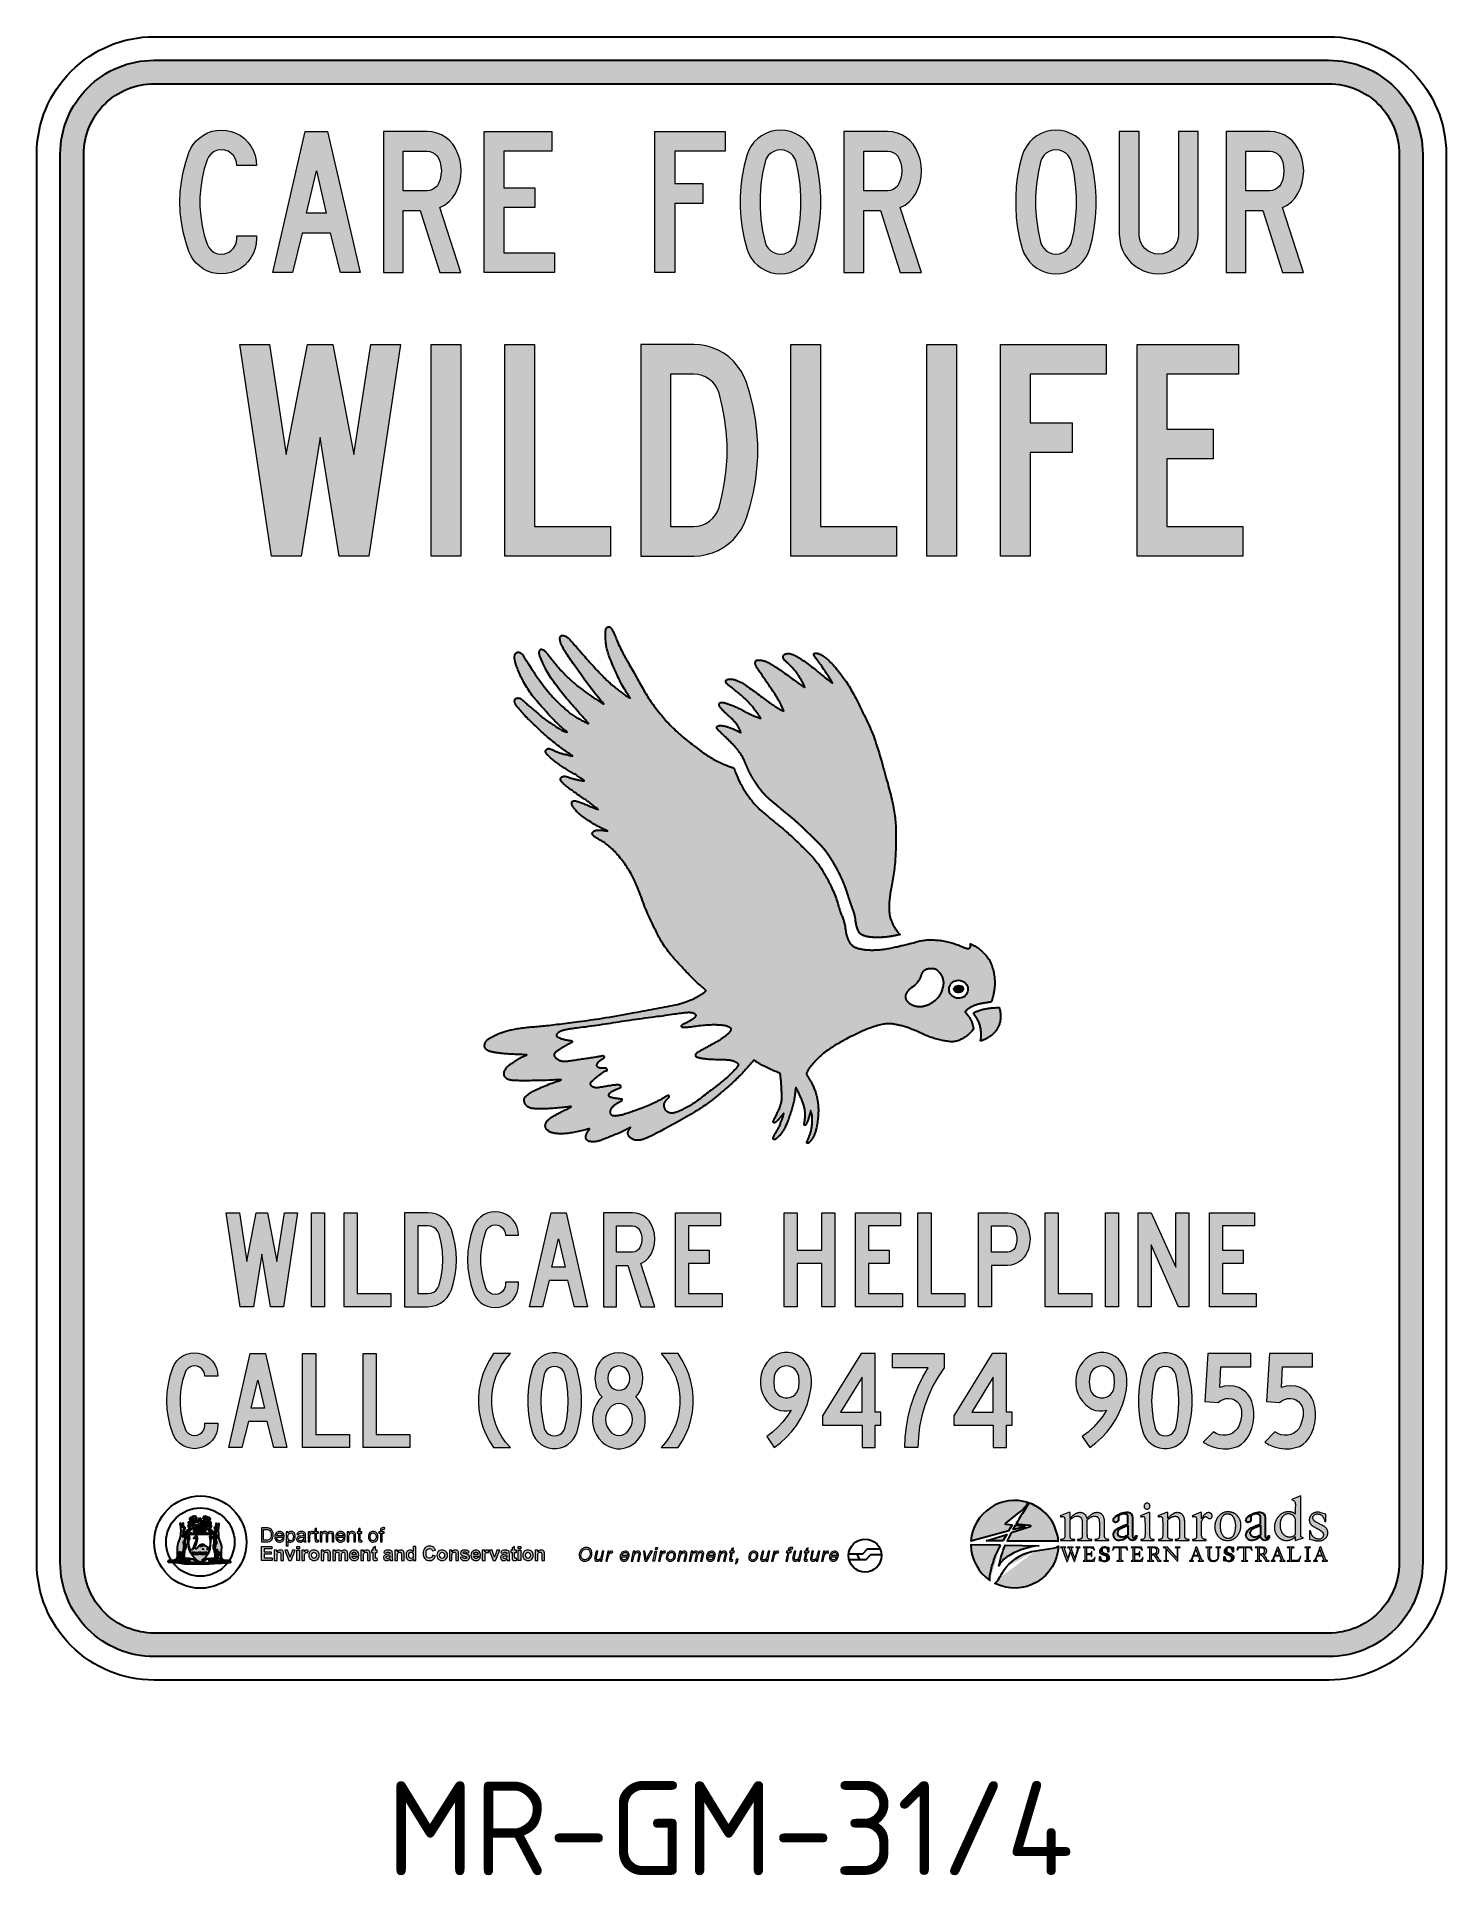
# Model space of a CAD drawing. Header units: millimetres. Extents: x 139 to 289, y 77 to 272.
import ezdxf

# ---------------------------------------------------------------- set-up
doc = ezdxf.new("R2010")
doc.units = ezdxf.units.MM
doc.layers.add('GREEN', color=96, linetype='Continuous')
doc.layers.add('L35', color=3, linetype='Continuous')
doc.styles.add('ISO', font='iso3098b')

msp = doc.modelspace()

# ---------------------------------------------------------------- texts
at = {"layer": 'GREEN', "insert": (176.05, 86.87), "char_height": 10, "width": 127.1724, "attachment_point": 1, "style": 'ISO'}
msp.add_mtext('{\\C1;MR-GM-31/4}', dxfattribs=at)

# ---------------------------------------------------------------- hatches: boundary and pattern name
at = {"layer": 'GREEN'}
h = msp.add_hatch(color=256, dxfattribs=at)
edge = h.paths.add_edge_path()
edge.add_line((141.3, 110.13), (141.3, 259.97))
edge.add_arc((151.3, 259.97), 10, 90, 180, ccw=False)
edge.add_line((151.3, 269.97), (276.3, 269.97))
edge.add_arc((276.3, 259.97), 10, 0, 90, ccw=False)
edge.add_line((286.3, 259.97), (286.3, 110.13))
edge.add_arc((276.3, 110.13), 10, -90, 0, ccw=False)
edge.add_line((276.3, 100.13), (151.3, 100.13))
edge.add_arc((151.3, 110.13), 10, 180, 270, ccw=False)
edge = h.paths.add_edge_path(flags=16)
edge.add_line((143.8, 110.13), (143.8, 259.97))
edge.add_arc((151.3, 259.97), 7.5, 90, 180, ccw=False)
edge.add_line((151.3, 267.47), (276.3, 267.47))
edge.add_arc((276.3, 259.97), 7.5, 0, 90, ccw=False)
edge.add_line((283.8, 259.97), (283.8, 110.13))
edge.add_arc((276.3, 110.13), 7.5, -90, 0, ccw=False)
edge.add_line((276.3, 102.63), (151.3, 102.63))
edge.add_arc((151.3, 110.13), 7.5, 180, 270, ccw=False)
h = msp.add_hatch(color=256, dxfattribs=at)
h.paths.add_polyline_path([(270.03, 260.29), (270.32, 260.26), (270.6, 260.16), (270.85, 260), (271.06, 259.79), (271.23, 259.54), (271.4, 259.11), (271.49, 258.65), (271.53, 258.19), (271.49, 257.73), (271.4, 257.28), (271.23, 256.84), (271.06, 256.59), (270.85, 256.38), (270.6, 256.22), (270.32, 256.12), (270.03, 256.09), (267.47, 256.09), (267.47, 260.29)], flags=16)
h.paths.add_polyline_path([(265.38, 262.39), (265.38, 247.39), (267.47, 247.39), (267.47, 253.99), (269.28, 253.99), (271.37, 247.39), (273.62, 247.39), (271.37, 254.29), (271.88, 254.55), (272.33, 254.9), (272.71, 255.32), (273.02, 255.79), (273.28, 256.36), (273.47, 256.95), (273.59, 257.57), (273.63, 258.19), (273.59, 258.82), (273.47, 259.43), (273.28, 260.02), (273.02, 260.59), (272.74, 261.03), (272.39, 261.43), (271.99, 261.76), (271.54, 262.03), (271.06, 262.22), (270.55, 262.34), (270.03, 262.39)])
h.paths.add_polyline_path([(258.21, 249.34), (257.8, 249.38), (257.41, 249.5), (257.04, 249.69), (256.73, 249.95), (256.46, 250.27), (256.27, 250.64), (256.15, 251.03), (256.12, 251.44), (256.12, 262.39), (254.01, 262.39), (254.01, 251.44), (254.05, 250.89), (254.15, 250.35), (254.33, 249.83), (254.57, 249.34), (254.88, 248.88), (255.24, 248.47), (255.65, 248.11), (256.11, 247.8), (256.6, 247.56), (257.12, 247.38), (257.66, 247.28), (258.21, 247.24), (258.76, 247.28), (259.3, 247.38), (259.82, 247.56), (260.31, 247.8), (260.77, 248.11), (261.18, 248.47), (261.55, 248.88), (261.85, 249.34), (262.1, 249.83), (262.27, 250.35), (262.38, 250.89), (262.41, 251.44), (262.41, 262.39), (260.31, 262.39), (260.31, 251.44), (260.27, 251.03), (260.15, 250.64), (259.96, 250.27), (259.7, 249.95), (259.38, 249.69), (259.02, 249.5), (258.62, 249.38)])
h.paths.add_polyline_path([(224.7, 262.39), (224.7, 247.39), (226.81, 247.39), (226.81, 253.99), (228.6, 253.99), (230.7, 247.39), (232.95, 247.39), (230.7, 254.29), (231.21, 254.55), (231.66, 254.9), (232.05, 255.32), (232.35, 255.79), (232.61, 256.36), (232.8, 256.95), (232.92, 257.57), (232.96, 258.19), (232.92, 258.82), (232.8, 259.43), (232.61, 260.02), (232.35, 260.59), (232.07, 261.03), (231.72, 261.43), (231.32, 261.76), (230.87, 262.03), (230.39, 262.22), (229.88, 262.34), (229.35, 262.39)])
h.paths.add_polyline_path([(229.35, 260.29), (229.65, 260.26), (229.93, 260.16), (230.18, 260), (230.39, 259.79), (230.55, 259.54), (230.72, 259.11), (230.83, 258.65), (230.86, 258.19), (230.83, 257.73), (230.72, 257.28), (230.55, 256.84), (230.39, 256.59), (230.18, 256.38), (229.93, 256.22), (229.65, 256.12), (229.35, 256.09), (226.81, 256.09), (226.81, 260.29)], flags=16)
h.paths.add_polyline_path([(175.71, 262.39), (175.71, 247.39), (177.8, 247.39), (177.8, 253.99), (179.61, 253.99), (181.7, 247.39), (183.95, 247.39), (181.7, 254.29), (182.2, 254.55), (182.65, 254.9), (183.04, 255.32), (183.36, 255.79), (183.61, 256.36), (183.81, 256.95), (183.92, 257.57), (183.96, 258.19), (183.92, 258.82), (183.81, 259.43), (183.61, 260.02), (183.36, 260.59), (183.07, 261.03), (182.73, 261.43), (182.32, 261.76), (181.87, 262.03), (181.39, 262.22), (180.87, 262.34), (180.36, 262.39)])
h.paths.add_polyline_path([(180.36, 260.29), (180.65, 260.26), (180.93, 260.16), (181.18, 260), (181.4, 259.79), (181.55, 259.54), (181.73, 259.11), (181.82, 258.65), (181.86, 258.19), (181.82, 257.73), (181.73, 257.28), (181.55, 256.84), (181.4, 256.59), (181.18, 256.38), (180.93, 256.22), (180.65, 256.12), (180.36, 256.09), (177.8, 256.09), (177.8, 260.29)], flags=16)
h.paths.add_polyline_path([(162.19, 250.99), (162.15, 250.46), (162.04, 249.93), (161.86, 249.43), (161.6, 248.96), (161.28, 248.53), (160.9, 248.15), (160.47, 247.83), (160, 247.57), (159.49, 247.39), (158.97, 247.28), (158.44, 247.24), (157.95, 247.28), (157.46, 247.37), (156.99, 247.53), (156.55, 247.76), (156.14, 248.05), (155.77, 248.38), (155.46, 248.77), (155.19, 249.19), (154.99, 249.64), (154.65, 250.66), (154.39, 251.7), (154.19, 252.76), (154.08, 253.82), (154.04, 254.89), (154.08, 255.96), (154.19, 257.03), (154.39, 258.08), (154.65, 259.12), (154.99, 260.14), (155.19, 260.6), (155.46, 261.02), (155.77, 261.4), (156.14, 261.73), (156.55, 262.01), (156.99, 262.25), (157.46, 262.41), (157.95, 262.51), (158.44, 262.54), (158.97, 262.51), (159.49, 262.39), (160, 262.21), (160.47, 261.95), (160.9, 261.63), (161.28, 261.25), (161.6, 260.82), (161.86, 260.35), (162.04, 259.85), (162.15, 259.32), (162.19, 258.79), (160.09, 258.79), (160.05, 259.16), (159.93, 259.51), (159.73, 259.82), (159.47, 260.08), (159.16, 260.28), (158.81, 260.4), (158.44, 260.44), (158.05, 260.39), (157.69, 260.25), (157.38, 260.03), (157.12, 259.73), (156.94, 259.39), (156.63, 258.42), (156.4, 257.42), (156.25, 256.41), (156.17, 255.4), (156.17, 254.38), (156.25, 253.37), (156.4, 252.35), (156.63, 251.36), (156.94, 250.39), (157.12, 250.05), (157.38, 249.75), (157.69, 249.52), (158.05, 249.39), (158.44, 249.34), (158.81, 249.38), (159.16, 249.5), (159.47, 249.7), (159.73, 249.96), (159.93, 250.27), (160.05, 250.62), (160.09, 250.99), (160.09, 251.29), (162.19, 251.29)])
h.paths.add_polyline_path([(186.41, 247.39), (186.41, 262.39), (193.61, 262.39), (193.61, 260.29), (188.51, 260.29), (188.51, 256.39), (191.81, 256.39), (191.81, 254.29), (188.51, 254.29), (188.51, 249.49), (193.91, 249.49), (193.91, 247.39)])
h.paths.add_polyline_path([(248.92, 250.61), (249.19, 251.82), (249.36, 253.05), (249.44, 254.27), (249.44, 255.51), (249.36, 256.74), (249.19, 257.96), (248.92, 259.16), (248.78, 259.52), (248.58, 259.82), (248.32, 260.08), (247.99, 260.27), (247.64, 260.39), (247.27, 260.43), (246.9, 260.39), (246.55, 260.27), (246.23, 260.08), (245.96, 259.82), (245.75, 259.52), (245.62, 259.16), (245.36, 257.96), (245.18, 256.74), (245.09, 255.51), (245.09, 254.27), (245.18, 253.05), (245.36, 251.82), (245.62, 250.61), (245.75, 250.26), (245.96, 249.96), (246.23, 249.7), (246.55, 249.51), (246.9, 249.39), (247.27, 249.35), (247.64, 249.39), (247.99, 249.51), (248.32, 249.7), (248.58, 249.96), (248.78, 250.26)], flags=16)
h.paths.add_polyline_path([(250.87, 249.94), (251.14, 251.02), (251.35, 252.12), (251.49, 253.22), (251.56, 254.33), (251.56, 255.45), (251.49, 256.56), (251.35, 257.66), (251.14, 258.76), (250.87, 259.84), (250.68, 260.34), (250.43, 260.81), (250.1, 261.24), (249.73, 261.62), (249.3, 261.94), (248.83, 262.19), (248.32, 262.38), (247.8, 262.5), (247.27, 262.53), (246.74, 262.5), (246.21, 262.38), (245.71, 262.19), (245.25, 261.94), (244.82, 261.62), (244.44, 261.24), (244.12, 260.81), (243.86, 260.34), (243.67, 259.84), (243.4, 258.76), (243.19, 257.66), (243.05, 256.56), (242.98, 255.45), (242.98, 254.33), (243.05, 253.22), (243.19, 252.12), (243.4, 251.02), (243.67, 249.94), (243.86, 249.44), (244.12, 248.97), (244.44, 248.54), (244.82, 248.16), (245.25, 247.84), (245.71, 247.59), (246.21, 247.4), (246.74, 247.28), (247.27, 247.25), (247.8, 247.28), (248.32, 247.4), (248.83, 247.59), (249.3, 247.84), (249.73, 248.16), (250.1, 248.54), (250.43, 248.97), (250.68, 249.44)])
h.paths.add_polyline_path([(204.58, 247.39), (204.58, 262.39), (212.08, 262.39), (212.08, 260.29), (206.69, 260.29), (206.69, 256.84), (209.68, 256.84), (209.68, 254.74), (206.69, 254.74), (206.69, 247.39)])
h.paths.add_polyline_path([(219.61, 250.61), (219.88, 251.82), (220.05, 253.05), (220.13, 254.27), (220.13, 255.51), (220.05, 256.74), (219.88, 257.96), (219.61, 259.16), (219.47, 259.52), (219.27, 259.82), (219.01, 260.08), (218.68, 260.27), (218.33, 260.39), (217.96, 260.43), (217.59, 260.39), (217.23, 260.27), (216.92, 260.08), (216.65, 259.82), (216.44, 259.52), (216.32, 259.16), (216.05, 257.96), (215.87, 256.74), (215.78, 255.51), (215.78, 254.27), (215.87, 253.05), (216.05, 251.82), (216.32, 250.61), (216.44, 250.26), (216.65, 249.96), (216.92, 249.7), (217.23, 249.51), (217.59, 249.39), (217.96, 249.35), (218.33, 249.39), (218.68, 249.51), (219.01, 249.7), (219.27, 249.96), (219.47, 250.26)], flags=16)
h.paths.add_polyline_path([(221.56, 249.94), (221.84, 251.02), (222.04, 252.12), (222.18, 253.22), (222.25, 254.33), (222.25, 255.45), (222.18, 256.56), (222.04, 257.66), (221.84, 258.76), (221.56, 259.84), (221.38, 260.34), (221.12, 260.81), (220.8, 261.24), (220.42, 261.62), (219.99, 261.94), (219.52, 262.19), (219.01, 262.38), (218.49, 262.5), (217.96, 262.53), (217.43, 262.5), (216.9, 262.38), (216.4, 262.19), (215.94, 261.94), (215.51, 261.62), (215.13, 261.24), (214.81, 260.81), (214.55, 260.34), (214.36, 259.84), (214.08, 258.76), (213.88, 257.66), (213.74, 256.56), (213.67, 255.45), (213.67, 254.33), (213.74, 253.22), (213.88, 252.12), (214.08, 251.02), (214.36, 249.94), (214.55, 249.44), (214.81, 248.97), (215.13, 248.54), (215.51, 248.16), (215.94, 247.84), (216.4, 247.59), (216.9, 247.4), (217.43, 247.28), (217.96, 247.25), (218.49, 247.28), (219.01, 247.4), (219.52, 247.59), (219.99, 247.84), (220.42, 248.16), (220.8, 248.54), (221.12, 248.97), (221.38, 249.44)])
h.paths.add_polyline_path([(169.61, 253.69), (167.51, 253.69), (168.56, 258.19)], flags=16)
h.paths.add_polyline_path([(163.91, 247.39), (167.36, 262.39), (169.76, 262.39), (173.21, 247.39), (171.11, 247.39), (170.06, 251.59), (167.06, 251.59), (166.01, 247.39)])
h = msp.add_hatch(color=256, dxfattribs=at)
h.paths.add_polyline_path([(163.78, 217.22), (160.41, 239.72), (163.56, 239.72), (165.35, 228.02), (167.6, 239.72), (170.3, 239.72), (172.55, 228.02), (174.35, 239.72), (177.5, 239.72), (174.13, 217.22), (170.98, 217.22), (168.96, 229.82), (166.93, 217.22)])
h.paths.add_polyline_path([(180.79, 217.22), (180.79, 239.72), (183.94, 239.72), (183.94, 217.22)])
h.paths.add_polyline_path([(188.62, 217.22), (188.62, 239.72), (191.77, 239.72), (191.77, 220.37), (199.86, 220.37), (199.86, 217.22)])
h.paths.add_polyline_path([(206.24, 220.37), (208.72, 220.37), (209.17, 220.41), (209.61, 220.52), (210.02, 220.69), (210.4, 220.93), (210.74, 221.24), (211.03, 221.59), (211.25, 221.97), (211.42, 222.39), (211.75, 223.72), (212.01, 225.07), (212.18, 226.42), (212.27, 227.78), (212.27, 229.15), (212.18, 230.52), (212.01, 231.88), (211.75, 233.22), (211.42, 234.55), (211.25, 234.96), (211.03, 235.36), (210.74, 235.71), (210.4, 236), (210.02, 236.25), (209.61, 236.42), (209.17, 236.54), (208.72, 236.57), (206.24, 236.57)], flags=16)
h.paths.add_polyline_path([(203.1, 217.22), (208.72, 217.22), (209.39, 217.26), (210.05, 217.37), (210.7, 217.56), (211.32, 217.82), (211.91, 218.15), (212.45, 218.54), (212.95, 218.99), (213.39, 219.5), (213.78, 220.06), (214.09, 220.64), (214.34, 221.27), (214.74, 222.55), (215.05, 223.84), (215.28, 225.15), (215.44, 226.48), (215.53, 227.81), (215.53, 229.14), (215.44, 230.47), (215.28, 231.79), (215.05, 233.1), (214.74, 234.4), (214.34, 235.67), (214.09, 236.29), (213.78, 236.89), (213.39, 237.44), (212.95, 237.95), (212.45, 238.4), (211.91, 238.79), (211.32, 239.12), (210.7, 239.38), (210.05, 239.57), (209.39, 239.69), (208.72, 239.72), (203.1, 239.72)])
h.paths.add_polyline_path([(219.06, 217.22), (219.06, 239.72), (222.21, 239.72), (222.21, 220.37), (230.3, 220.37), (230.3, 217.22)])
h.paths.add_polyline_path([(233.54, 217.22), (233.54, 239.72), (236.69, 239.72), (236.69, 217.22)])
h.paths.add_polyline_path([(241.36, 217.22), (241.36, 239.72), (252.6, 239.72), (252.6, 236.57), (244.51, 236.57), (244.51, 231.39), (249.01, 231.39), (249.01, 228.24), (244.51, 228.24), (244.51, 217.22)])
h.paths.add_polyline_path([(255.91, 217.22), (255.91, 239.72), (266.7, 239.72), (266.7, 236.57), (259.06, 236.57), (259.06, 230.72), (264.01, 230.72), (264.01, 227.57), (259.06, 227.57), (259.06, 220.37), (267.16, 220.37), (267.16, 217.22)])
h = msp.add_hatch(color=256, dxfattribs=at)
h.paths.add_polyline_path([(235.42, 176.25), (235.58, 176.22), (235.73, 176.18), (235.88, 176.15), (236.03, 176.11), (236.17, 176.07), (236.3, 176.03), (236.44, 175.99), (236.57, 175.94), (236.69, 175.9), (236.81, 175.85), (236.93, 175.81), (237.04, 175.76), (237.14, 175.72), (237.24, 175.68), (237.33, 175.64), (237.42, 175.61), (237.49, 175.58), (237.56, 175.55), (237.63, 175.53), (237.69, 175.51), (237.74, 175.49), (237.79, 175.48), (237.83, 175.47), (237.87, 175.46), (237.9, 175.46), (237.94, 175.46), (237.96, 175.47), (237.99, 175.47), (238.01, 175.48), (238.04, 175.49), (238.06, 175.51), (238.07, 175.52), (238.09, 175.54), (238.11, 175.55), (238.12, 175.57), (238.14, 175.59), (238.15, 175.61), (238.16, 175.64), (238.17, 175.66), (238.17, 175.69), (238.18, 175.73), (238.18, 175.76), (238.17, 175.8), (238.17, 175.83), (238.17, 175.86), (238.17, 175.89), (238.16, 175.92), (238.16, 175.94), (238.16, 175.96), (238.17, 175.97), (238.18, 175.97), (238.19, 175.97), (238.21, 175.96), (238.24, 175.94), (238.27, 175.92), (238.32, 175.9), (238.38, 175.87), (238.44, 175.83), (238.52, 175.79), (238.6, 175.75), (238.69, 175.7), (238.78, 175.64), (238.87, 175.58), (238.97, 175.52), (239.06, 175.45), (239.16, 175.37), (239.25, 175.29), (239.35, 175.21), (239.44, 175.12), (239.53, 175.04), (239.62, 174.95), (239.71, 174.86), (239.79, 174.77), (239.87, 174.68), (239.95, 174.58), (240.02, 174.48), (240.09, 174.38), (240.16, 174.28), (240.22, 174.17), (240.28, 174.05), (240.34, 173.92), (240.4, 173.79), (240.44, 173.65), (240.49, 173.51), (240.53, 173.37), (240.57, 173.22), (240.61, 173.07), (240.64, 172.92), (240.67, 172.77), (240.69, 172.63), (240.71, 172.48), (240.73, 172.34), (240.74, 172.19), (240.75, 172.06), (240.75, 171.92), (240.76, 171.79), (240.75, 171.66), (240.75, 171.54), (240.74, 171.42), (240.73, 171.31), (240.72, 171.2), (240.7, 171.09), (240.69, 170.98), (240.67, 170.88), (240.65, 170.77), (240.63, 170.67), (240.61, 170.58), (240.59, 170.49), (240.57, 170.4), (240.55, 170.31), (240.53, 170.24), (240.51, 170.16), (240.49, 170.1), (240.48, 170.04), (240.46, 169.99), (240.44, 169.94), (240.43, 169.91), (240.42, 169.87), (240.41, 169.84), (240.4, 169.82), (240.39, 169.8), (240.38, 169.79), (240.37, 169.78), (240.35, 169.77), (240.33, 169.76), (240.31, 169.76), (240.27, 169.75), (240.22, 169.75), (240.16, 169.74), (240.09, 169.73), (240.01, 169.72), (239.93, 169.7), (239.84, 169.69), (239.74, 169.68), (239.64, 169.66), (239.55, 169.64), (239.45, 169.63), (239.36, 169.61), (239.27, 169.59), (239.18, 169.57), (239.09, 169.55), (239, 169.53), (238.91, 169.5), (238.82, 169.48), (238.73, 169.45), (238.64, 169.42), (238.55, 169.38), (238.46, 169.35), (238.37, 169.31), (238.29, 169.27), (238.2, 169.22), (238.12, 169.18), (238.05, 169.13), (237.98, 169.08), (237.91, 169.03), (237.85, 168.98), (237.79, 168.93), (237.74, 168.89), (237.7, 168.85), (237.67, 168.81), (237.64, 168.79), (237.62, 168.77), (237.61, 168.75), (237.6, 168.74), (237.6, 168.72), (237.61, 168.71), (237.62, 168.69), (237.64, 168.67), (237.66, 168.65), (237.69, 168.61), (237.72, 168.58), (237.75, 168.53), (237.79, 168.48), (237.83, 168.43), (237.87, 168.38), (237.92, 168.32), (237.96, 168.26), (238.01, 168.19), (238.05, 168.12), (238.09, 168.06), (238.14, 167.99), (238.18, 167.92), (238.21, 167.85), (238.25, 167.78), (238.28, 167.72), (238.3, 167.65), (238.32, 167.59), (238.34, 167.53), (238.36, 167.47), (238.38, 167.42), (238.39, 167.36), (238.4, 167.31), (238.42, 167.25), (238.43, 167.2), (238.44, 167.16), (238.45, 167.11), (238.46, 167.07), (238.47, 167.03), (238.48, 167), (238.48, 166.97), (238.49, 166.95), (238.49, 166.94), (238.49, 166.92), (238.48, 166.9), (238.47, 166.89), (238.46, 166.87), (238.44, 166.84), (238.41, 166.8), (238.37, 166.76), (238.33, 166.7), (238.27, 166.64), (238.22, 166.58), (238.15, 166.51), (238.08, 166.43), (238.01, 166.36), (237.93, 166.29), (237.85, 166.22), (237.77, 166.16), (237.68, 166.09), (237.59, 166.03), (237.5, 165.98), (237.41, 165.92), (237.32, 165.87), (237.22, 165.82), (237.12, 165.77), (237.03, 165.73), (236.93, 165.69), (236.83, 165.65), (236.73, 165.62), (236.63, 165.6), (236.53, 165.58), (236.43, 165.56), (236.33, 165.55), (236.23, 165.55), (236.13, 165.55), (236.03, 165.55), (235.92, 165.56), (235.81, 165.57), (235.7, 165.59), (235.57, 165.61), (235.45, 165.63), (235.32, 165.65), (235.18, 165.68), (235.04, 165.71), (234.9, 165.74), (234.75, 165.78), (234.61, 165.81), (234.46, 165.85), (234.31, 165.9), (234.17, 165.95), (234.02, 166), (233.87, 166.05), (233.72, 166.1), (233.57, 166.16), (233.43, 166.22), (233.28, 166.29), (233.13, 166.35), (232.98, 166.42), (232.83, 166.49), (232.68, 166.55), (232.54, 166.62), (232.39, 166.69), (232.25, 166.75), (232.11, 166.81), (231.98, 166.86), (231.85, 166.91), (231.72, 166.96), (231.59, 167.01), (231.47, 167.05), (231.35, 167.09), (231.23, 167.12), (231.11, 167.16), (230.99, 167.19), (230.87, 167.23), (230.75, 167.26), (230.63, 167.29), (230.51, 167.32), (230.4, 167.34), (230.28, 167.36), (230.17, 167.39), (230.05, 167.41), (229.94, 167.42), (229.83, 167.44), (229.71, 167.45), (229.6, 167.45), (229.48, 167.46), (229.37, 167.45), (229.25, 167.45), (229.13, 167.44), (229, 167.43), (228.87, 167.41), (228.74, 167.38), (228.6, 167.35), (228.45, 167.31), (228.29, 167.27), (228.12, 167.22), (227.95, 167.16), (227.76, 167.1), (227.56, 167.03), (227.36, 166.95), (227.15, 166.87), (226.93, 166.79), (226.72, 166.7), (226.5, 166.6), (226.28, 166.5), (226.06, 166.4), (225.85, 166.29), (225.64, 166.19), (225.43, 166.09), (225.23, 165.98), (225.05, 165.89), (224.87, 165.79), (224.7, 165.7), (224.55, 165.62), (224.4, 165.53), (224.26, 165.45), (224.12, 165.37), (223.99, 165.29), (223.85, 165.21), (223.71, 165.13), (223.57, 165.04), (223.43, 164.95), (223.28, 164.85), (223.13, 164.75), (222.98, 164.65), (222.83, 164.54), (222.69, 164.43), (222.54, 164.32), (222.41, 164.21), (222.27, 164.09), (222.15, 163.98), (222.02, 163.86), (221.9, 163.74), (221.78, 163.62), (221.67, 163.5), (221.56, 163.38), (221.46, 163.26), (221.36, 163.14), (221.26, 163.03), (221.17, 162.92), (221.09, 162.81), (221.02, 162.71), (220.95, 162.62), (220.89, 162.54), (220.85, 162.47), (220.81, 162.41), (220.78, 162.35), (220.76, 162.31), (220.74, 162.27), (220.73, 162.23), (220.72, 162.2), (220.72, 162.16), (220.72, 162.13), (220.73, 162.1), (220.73, 162.07), (220.74, 162.04), (220.76, 162.01), (220.78, 161.97), (220.8, 161.93), (220.83, 161.88), (220.86, 161.83), (220.9, 161.77), (220.93, 161.71), (220.98, 161.64), (221.02, 161.57), (221.06, 161.5), (221.11, 161.42), (221.16, 161.35), (221.2, 161.27), (221.25, 161.19), (221.29, 161.11), (221.34, 161.02), (221.38, 160.94), (221.42, 160.85), (221.47, 160.75), (221.51, 160.65), (221.55, 160.54), (221.59, 160.43), (221.63, 160.32), (221.67, 160.2), (221.71, 160.08), (221.75, 159.95), (221.78, 159.82), (221.82, 159.69), (221.85, 159.56), (221.87, 159.43), (221.9, 159.29), (221.92, 159.15), (221.94, 159), (221.95, 158.85), (221.96, 158.69), (221.97, 158.52), (221.98, 158.35), (221.98, 158.17), (221.97, 157.98), (221.96, 157.8), (221.95, 157.61), (221.94, 157.43), (221.92, 157.25), (221.9, 157.09), (221.88, 156.93), (221.86, 156.78), (221.83, 156.65), (221.81, 156.52), (221.78, 156.4), (221.76, 156.29), (221.73, 156.19), (221.7, 156.09), (221.68, 156), (221.65, 155.92), (221.63, 155.84), (221.6, 155.77), (221.58, 155.7), (221.55, 155.63), (221.52, 155.57), (221.5, 155.51), (221.47, 155.45), (221.43, 155.39), (221.4, 155.33), (221.37, 155.28), (221.33, 155.23), (221.3, 155.18), (221.26, 155.13), (221.23, 155.08), (221.2, 155.04), (221.17, 155), (221.14, 154.96), (221.11, 154.93), (221.08, 154.9), (221.05, 154.87), (221.02, 154.84), (221, 154.82), (220.98, 154.8), (220.95, 154.79), (220.93, 154.77), (220.91, 154.76), (220.9, 154.76), (220.88, 154.75), (220.86, 154.75), (220.85, 154.75), (220.83, 154.75), (220.82, 154.75), (220.81, 154.76), (220.8, 154.76), (220.79, 154.77), (220.78, 154.77), (220.77, 154.78), (220.76, 154.79), (220.76, 154.8), (220.76, 154.8), (220.75, 154.81), (220.75, 154.82), (220.75, 154.83), (220.76, 154.84), (220.76, 154.86), (220.76, 154.87), (220.77, 154.89), (220.78, 154.91), (220.79, 154.93), (220.8, 154.96), (220.81, 154.98), (220.82, 155.01), (220.84, 155.05), (220.85, 155.08), (220.87, 155.12), (220.89, 155.16), (220.91, 155.21), (220.93, 155.25), (220.95, 155.31), (220.97, 155.36), (221, 155.42), (221.02, 155.49), (221.05, 155.56), (221.08, 155.64), (221.1, 155.71), (221.13, 155.8), (221.16, 155.88), (221.18, 155.97), (221.2, 156.06), (221.23, 156.16), (221.24, 156.25), (221.26, 156.35), (221.28, 156.44), (221.29, 156.54), (221.3, 156.64), (221.31, 156.74), (221.32, 156.84), (221.32, 156.94), (221.33, 157.04), (221.33, 157.14), (221.33, 157.23), (221.33, 157.33), (221.33, 157.42), (221.33, 157.51), (221.32, 157.6), (221.31, 157.68), (221.3, 157.76), (221.28, 157.83), (221.27, 157.89), (221.25, 157.95), (221.23, 158.01), (221.22, 158.05), (221.2, 158.09), (221.19, 158.13), (221.18, 158.15), (221.17, 158.17), (221.17, 158.18), (221.16, 158.18), (221.16, 158.17), (221.15, 158.15), (221.14, 158.12), (221.13, 158.08), (221.11, 158.03), (221.1, 157.97), (221.08, 157.9), (221.06, 157.83), (221.03, 157.75), (221.01, 157.67), (220.99, 157.59), (220.97, 157.51), (220.94, 157.43), (220.92, 157.36), (220.9, 157.29), (220.88, 157.23), (220.86, 157.17), (220.84, 157.11), (220.82, 157.05), (220.8, 157), (220.78, 156.95), (220.76, 156.91), (220.74, 156.87), (220.72, 156.83), (220.7, 156.8), (220.68, 156.77), (220.66, 156.74), (220.64, 156.72), (220.62, 156.7), (220.61, 156.68), (220.59, 156.67), (220.57, 156.67), (220.56, 156.66), (220.55, 156.66), (220.53, 156.66), (220.52, 156.66), (220.51, 156.67), (220.49, 156.67), (220.48, 156.68), (220.47, 156.7), (220.47, 156.72), (220.46, 156.74), (220.46, 156.76), (220.46, 156.8), (220.47, 156.83), (220.48, 156.88), (220.49, 156.93), (220.5, 156.98), (220.51, 157.05), (220.53, 157.12), (220.54, 157.19), (220.55, 157.27), (220.56, 157.36), (220.57, 157.45), (220.58, 157.55), (220.58, 157.65), (220.58, 157.76), (220.58, 157.86), (220.58, 157.97), (220.57, 158.07), (220.56, 158.18), (220.54, 158.28), (220.53, 158.38), (220.51, 158.48), (220.48, 158.58), (220.46, 158.68), (220.43, 158.78), (220.4, 158.88), (220.37, 158.97), (220.33, 159.07), (220.3, 159.17), (220.26, 159.27), (220.21, 159.37), (220.17, 159.48), (220.12, 159.59), (220.07, 159.7), (220.01, 159.82), (219.96, 159.94), (219.9, 160.06), (219.84, 160.18), (219.79, 160.29), (219.74, 160.39), (219.7, 160.48), (219.66, 160.56), (219.63, 160.62), (219.61, 160.66), (219.59, 160.68), (219.58, 160.69), (219.57, 160.69), (219.57, 160.66), (219.56, 160.62), (219.56, 160.57), (219.55, 160.49), (219.54, 160.41), (219.53, 160.31), (219.52, 160.2), (219.51, 160.08), (219.49, 159.96), (219.48, 159.83), (219.46, 159.7), (219.44, 159.57), (219.41, 159.44), (219.39, 159.31), (219.36, 159.17), (219.33, 159.04), (219.3, 158.91), (219.26, 158.77), (219.23, 158.64), (219.19, 158.5), (219.15, 158.36), (219.11, 158.22), (219.07, 158.09), (219.02, 157.95), (218.98, 157.81), (218.93, 157.67), (218.88, 157.54), (218.83, 157.4), (218.79, 157.27), (218.74, 157.14), (218.69, 157.01), (218.64, 156.89), (218.59, 156.77), (218.54, 156.66), (218.49, 156.55), (218.44, 156.45), (218.4, 156.36), (218.35, 156.28), (218.31, 156.2), (218.26, 156.13), (218.22, 156.06), (218.18, 156), (218.14, 155.94), (218.1, 155.88), (218.06, 155.82), (218.02, 155.77), (217.98, 155.72), (217.94, 155.67), (217.9, 155.63), (217.87, 155.58), (217.83, 155.54), (217.79, 155.5), (217.75, 155.46), (217.71, 155.42), (217.67, 155.38), (217.64, 155.35), (217.6, 155.32), (217.56, 155.29), (217.53, 155.26), (217.5, 155.23), (217.47, 155.21), (217.45, 155.19), (217.42, 155.18), (217.4, 155.16), (217.38, 155.15), (217.36, 155.15), (217.34, 155.14), (217.32, 155.14), (217.3, 155.14), (217.28, 155.14), (217.26, 155.15), (217.24, 155.15), (217.23, 155.16), (217.22, 155.17), (217.2, 155.18), (217.19, 155.19), (217.19, 155.21), (217.18, 155.22), (217.18, 155.24), (217.18, 155.26), (217.18, 155.28), (217.18, 155.31), (217.19, 155.35), (217.21, 155.39), (217.22, 155.43), (217.24, 155.48), (217.27, 155.53), (217.29, 155.59), (217.32, 155.65), (217.36, 155.71), (217.39, 155.78), (217.44, 155.85), (217.48, 155.92), (217.52, 155.99), (217.57, 156.06), (217.61, 156.13), (217.66, 156.21), (217.71, 156.29), (217.75, 156.37), (217.79, 156.46), (217.83, 156.54), (217.87, 156.63), (217.9, 156.72), (217.94, 156.8), (217.97, 156.89), (218, 156.98), (218.03, 157.06), (218.06, 157.14), (218.09, 157.22), (218.12, 157.3), (218.15, 157.37), (218.18, 157.44), (218.2, 157.5), (218.22, 157.56), (218.24, 157.62), (218.25, 157.67), (218.27, 157.72), (218.28, 157.76), (218.28, 157.79), (218.29, 157.83), (218.29, 157.85), (218.3, 157.88), (218.3, 157.9), (218.3, 157.91), (218.3, 157.92), (218.3, 157.92), (218.29, 157.92), (218.28, 157.91), (218.26, 157.89), (218.24, 157.87), (218.21, 157.83), (218.17, 157.79), (218.12, 157.73), (218.07, 157.67), (218.02, 157.61), (217.96, 157.54), (217.9, 157.47), (217.84, 157.4), (217.79, 157.34), (217.74, 157.28), (217.69, 157.22), (217.64, 157.17), (217.6, 157.13), (217.57, 157.09), (217.53, 157.05), (217.5, 157.02), (217.46, 156.99), (217.43, 156.97), (217.4, 156.95), (217.38, 156.94), (217.35, 156.93), (217.33, 156.93), (217.3, 156.93), (217.28, 156.93), (217.26, 156.93), (217.24, 156.94), (217.23, 156.95), (217.22, 156.96), (217.21, 156.97), (217.2, 156.99), (217.19, 157.01), (217.19, 157.03), (217.19, 157.05), (217.19, 157.08), (217.2, 157.1), (217.21, 157.14), (217.22, 157.17), (217.24, 157.22), (217.27, 157.27), (217.29, 157.32), (217.33, 157.39), (217.36, 157.46), (217.41, 157.55), (217.45, 157.64), (217.5, 157.73), (217.55, 157.83), (217.6, 157.93), (217.65, 158.04), (217.69, 158.14), (217.74, 158.25), (217.79, 158.35), (217.83, 158.45), (217.87, 158.55), (217.9, 158.64), (217.94, 158.73), (217.97, 158.82), (217.99, 158.9), (218.02, 158.98), (218.03, 159.05), (218.05, 159.12), (218.06, 159.19), (218.07, 159.27), (218.08, 159.36), (218.08, 159.45), (218.08, 159.56), (218.08, 159.69), (218.08, 159.83), (218.08, 159.99), (218.08, 160.15), (218.07, 160.32), (218.07, 160.5), (218.06, 160.67), (218.05, 160.85), (218.04, 161.02), (218.02, 161.19), (218.01, 161.35), (217.99, 161.5), (217.98, 161.64), (217.97, 161.77), (217.96, 161.87), (217.94, 161.96), (217.94, 162.04), (217.93, 162.09), (217.92, 162.13), (217.9, 162.16), (217.87, 162.19), (217.84, 162.21), (217.79, 162.23), (217.73, 162.26), (217.65, 162.29), (217.55, 162.33), (217.44, 162.38), (217.32, 162.43), (217.19, 162.48), (217.06, 162.54), (216.92, 162.6), (216.78, 162.67), (216.63, 162.73), (216.49, 162.8), (216.36, 162.86), (216.22, 162.93), (216.1, 163), (215.97, 163.06), (215.86, 163.12), (215.75, 163.18), (215.65, 163.24), (215.56, 163.29), (215.48, 163.34), (215.41, 163.39), (215.35, 163.43), (215.29, 163.47), (215.25, 163.5), (215.21, 163.53), (215.18, 163.55), (215.16, 163.57), (215.13, 163.57), (215.11, 163.57), (215.09, 163.55), (215.06, 163.52), (215.02, 163.48), (214.97, 163.42), (214.91, 163.35), (214.84, 163.26), (214.75, 163.17), (214.66, 163.06), (214.56, 162.95), (214.46, 162.83), (214.35, 162.71), (214.24, 162.58), (214.13, 162.46), (214.02, 162.34), (213.91, 162.22), (213.8, 162.11), (213.69, 161.99), (213.57, 161.87), (213.45, 161.75), (213.32, 161.63), (213.19, 161.5), (213.05, 161.37), (212.91, 161.24), (212.76, 161.11), (212.6, 160.97), (212.44, 160.83), (212.27, 160.68), (212.1, 160.53), (211.91, 160.37), (211.72, 160.2), (211.53, 160.04), (211.33, 159.87), (211.14, 159.71), (210.94, 159.55), (210.75, 159.39), (210.56, 159.25), (210.37, 159.11), (210.2, 158.97), (210.02, 158.85), (209.84, 158.73), (209.66, 158.61), (209.48, 158.49), (209.28, 158.36), (209.08, 158.24), (208.88, 158.11), (208.66, 157.98), (208.43, 157.84), (208.19, 157.7), (207.95, 157.56), (207.7, 157.41), (207.45, 157.27), (207.2, 157.12), (206.94, 156.98), (206.69, 156.84), (206.43, 156.7), (206.19, 156.57), (205.95, 156.44), (205.72, 156.32), (205.5, 156.21), (205.31, 156.1), (205.13, 156.01), (204.96, 155.92), (204.82, 155.85), (204.68, 155.78), (204.55, 155.71), (204.43, 155.65), (204.32, 155.59), (204.21, 155.54), (204.1, 155.48), (203.99, 155.43), (203.89, 155.38), (203.78, 155.33), (203.68, 155.28), (203.58, 155.24), (203.48, 155.2), (203.39, 155.17), (203.3, 155.14), (203.21, 155.12), (203.13, 155.1), (203.05, 155.08), (202.97, 155.07), (202.9, 155.06), (202.83, 155.06), (202.76, 155.06), (202.69, 155.06), (202.63, 155.06), (202.57, 155.07), (202.52, 155.08), (202.46, 155.09), (202.41, 155.1), (202.36, 155.12), (202.31, 155.13), (202.26, 155.15), (202.22, 155.17), (202.17, 155.2), (202.13, 155.22), (202.09, 155.25), (202.05, 155.28), (202.01, 155.31), (201.97, 155.34), (201.94, 155.37), (201.9, 155.41), (201.87, 155.45), (201.84, 155.48), (201.81, 155.52), (201.78, 155.56), (201.76, 155.6), (201.74, 155.64), (201.73, 155.68), (201.72, 155.72), (201.71, 155.75), (201.71, 155.79), (201.71, 155.83), (201.71, 155.86), (201.72, 155.9), (201.72, 155.93), (201.73, 155.97), (201.75, 156), (201.76, 156.04), (201.78, 156.07), (201.79, 156.1), (201.81, 156.14), (201.83, 156.17), (201.85, 156.2), (201.86, 156.23), (201.88, 156.26), (201.9, 156.29), (201.92, 156.32), (201.93, 156.34), (201.95, 156.36), (201.96, 156.38), (201.97, 156.4), (201.98, 156.41), (201.98, 156.42), (201.98, 156.43), (201.97, 156.42), (201.96, 156.42), (201.93, 156.41), (201.9, 156.39), (201.85, 156.36), (201.79, 156.33), (201.72, 156.29), (201.64, 156.24), (201.54, 156.2), (201.44, 156.14), (201.34, 156.09), (201.22, 156.03), (201.1, 155.98), (200.98, 155.92), (200.86, 155.87), (200.73, 155.82), (200.6, 155.76), (200.47, 155.71), (200.34, 155.66), (200.2, 155.6), (200.07, 155.55), (199.93, 155.49), (199.8, 155.43), (199.66, 155.38), (199.53, 155.32), (199.4, 155.27), (199.27, 155.22), (199.15, 155.17), (199.03, 155.13), (198.92, 155.09), (198.82, 155.05), (198.72, 155.02), (198.63, 154.99), (198.54, 154.97), (198.45, 154.95), (198.37, 154.93), (198.29, 154.92), (198.2, 154.91), (198.12, 154.9), (198.04, 154.9), (197.96, 154.9), (197.89, 154.9), (197.82, 154.91), (197.75, 154.92), (197.69, 154.93), (197.63, 154.94), (197.57, 154.95), (197.53, 154.97), (197.48, 154.99), (197.44, 155.01), (197.4, 155.03), (197.37, 155.06), (197.34, 155.08), (197.32, 155.12), (197.29, 155.15), (197.27, 155.18), (197.26, 155.22), (197.25, 155.26), (197.24, 155.3), (197.23, 155.35), (197.23, 155.39), (197.23, 155.44), (197.24, 155.49), (197.25, 155.54), (197.26, 155.59), (197.28, 155.64), (197.3, 155.7), (197.32, 155.75), (197.35, 155.81), (197.38, 155.86), (197.41, 155.92), (197.45, 155.98), (197.48, 156.03), (197.52, 156.09), (197.55, 156.13), (197.58, 156.17), (197.6, 156.21), (197.62, 156.24), (197.63, 156.26), (197.63, 156.27), (197.62, 156.27), (197.6, 156.27), (197.56, 156.27), (197.5, 156.25), (197.42, 156.23), (197.31, 156.21), (197.19, 156.18), (197.05, 156.15), (196.9, 156.11), (196.74, 156.07), (196.57, 156.04), (196.41, 156), (196.24, 155.96), (196.07, 155.93), (195.92, 155.9), (195.76, 155.87), (195.61, 155.84), (195.46, 155.82), (195.32, 155.8), (195.18, 155.78), (195.04, 155.77), (194.9, 155.76), (194.77, 155.76), (194.64, 155.75), (194.52, 155.75), (194.4, 155.76), (194.29, 155.76), (194.18, 155.77), (194.07, 155.78), (193.97, 155.79), (193.88, 155.81), (193.79, 155.82), (193.71, 155.84), (193.63, 155.86), (193.56, 155.89), (193.49, 155.91), (193.42, 155.94), (193.36, 155.98), (193.3, 156.01), (193.25, 156.05), (193.19, 156.09), (193.15, 156.13), (193.1, 156.18), (193.06, 156.22), (193.03, 156.26), (193, 156.31), (192.98, 156.35), (192.96, 156.4), (192.94, 156.44), (192.93, 156.49), (192.93, 156.53), (192.92, 156.58), (192.92, 156.62), (192.93, 156.67), (192.93, 156.71), (192.94, 156.76), (192.96, 156.81), (192.98, 156.86), (193, 156.91), (193.02, 156.96), (193.06, 157.01), (193.09, 157.06), (193.13, 157.11), (193.17, 157.17), (193.22, 157.22), (193.27, 157.27), (193.33, 157.32), (193.39, 157.37), (193.45, 157.42), (193.51, 157.47), (193.58, 157.51), (193.65, 157.56), (193.73, 157.61), (193.81, 157.65), (193.9, 157.7), (193.99, 157.75), (194.1, 157.8), (194.21, 157.86), (194.32, 157.92), (194.44, 157.98), (194.57, 158.04), (194.69, 158.11), (194.81, 158.17), (194.93, 158.23), (195.04, 158.29), (195.14, 158.34), (195.24, 158.39), (195.32, 158.43), (195.4, 158.48), (195.47, 158.51), (195.53, 158.54), (195.58, 158.57), (195.62, 158.59), (195.65, 158.61), (195.67, 158.63), (195.68, 158.63), (195.67, 158.64), (195.64, 158.64), (195.6, 158.64), (195.53, 158.63), (195.44, 158.62), (195.33, 158.61), (195.19, 158.59), (195.03, 158.58), (194.86, 158.56), (194.68, 158.54), (194.49, 158.52), (194.3, 158.5), (194.11, 158.49), (193.92, 158.47), (193.73, 158.46), (193.55, 158.44), (193.37, 158.43), (193.2, 158.42), (193.03, 158.41), (192.87, 158.41), (192.72, 158.4), (192.57, 158.4), (192.42, 158.4), (192.29, 158.4), (192.15, 158.4), (192.03, 158.41), (191.91, 158.41), (191.8, 158.42), (191.7, 158.43), (191.6, 158.44), (191.51, 158.46), (191.43, 158.48), (191.36, 158.49), (191.28, 158.52), (191.22, 158.54), (191.16, 158.57), (191.1, 158.6), (191.05, 158.63), (191, 158.67), (190.95, 158.71), (190.91, 158.75), (190.87, 158.8), (190.84, 158.84), (190.81, 158.88), (190.78, 158.92), (190.76, 158.96), (190.74, 159), (190.73, 159.04), (190.71, 159.07), (190.7, 159.11), (190.7, 159.15), (190.69, 159.18), (190.68, 159.22), (190.68, 159.26), (190.67, 159.29), (190.67, 159.33), (190.67, 159.37), (190.67, 159.41), (190.68, 159.45), (190.69, 159.5), (190.71, 159.54), (190.73, 159.58), (190.76, 159.62), (190.79, 159.67), (190.83, 159.71), (190.87, 159.76), (190.92, 159.8), (190.98, 159.85), (191.04, 159.9), (191.1, 159.95), (191.18, 160), (191.26, 160.06), (191.35, 160.11), (191.46, 160.17), (191.57, 160.24), (191.7, 160.31), (191.84, 160.38), (192, 160.45), (192.17, 160.53), (192.35, 160.61), (192.53, 160.7), (192.72, 160.78), (192.92, 160.86), (193.11, 160.94), (193.3, 161.02), (193.49, 161.09), (193.66, 161.15), (193.83, 161.21), (193.99, 161.27), (194.13, 161.32), (194.26, 161.36), (194.37, 161.4), (194.46, 161.43), (194.54, 161.46), (194.59, 161.47), (194.61, 161.49), (194.61, 161.49), (194.58, 161.5), (194.53, 161.5), (194.44, 161.5), (194.32, 161.49), (194.16, 161.49), (193.98, 161.48), (193.77, 161.47), (193.54, 161.46), (193.3, 161.45), (193.04, 161.44), (192.78, 161.44), (192.52, 161.43), (192.27, 161.42), (192.02, 161.41), (191.78, 161.41), (191.54, 161.41), (191.31, 161.4), (191.1, 161.4), (190.89, 161.4), (190.7, 161.4), (190.52, 161.4), (190.35, 161.4), (190.19, 161.4), (190.04, 161.41), (189.91, 161.41), (189.78, 161.41), (189.67, 161.42), (189.56, 161.43), (189.47, 161.44), (189.38, 161.44), (189.3, 161.45), (189.22, 161.47), (189.15, 161.48), (189.09, 161.5), (189.03, 161.51), (188.97, 161.54), (188.92, 161.56), (188.87, 161.58), (188.83, 161.61), (188.79, 161.64), (188.75, 161.68), (188.71, 161.71), (188.68, 161.74), (188.65, 161.78), (188.62, 161.82), (188.6, 161.86), (188.58, 161.9), (188.56, 161.93), (188.55, 161.98), (188.54, 162.02), (188.53, 162.06), (188.53, 162.1), (188.52, 162.14), (188.53, 162.19), (188.53, 162.23), (188.54, 162.28), (188.55, 162.32), (188.56, 162.37), (188.58, 162.42), (188.61, 162.48), (188.63, 162.53), (188.67, 162.59), (188.7, 162.65), (188.74, 162.71), (188.79, 162.78), (188.84, 162.84), (188.9, 162.9), (188.95, 162.95), (189.02, 163.01), (189.08, 163.06), (189.15, 163.12), (189.23, 163.17), (189.31, 163.22), (189.39, 163.28), (189.47, 163.33), (189.56, 163.39), (189.65, 163.44), (189.74, 163.5), (189.83, 163.56), (189.93, 163.62), (190.02, 163.68), (190.12, 163.74), (190.21, 163.8), (190.3, 163.85), (190.4, 163.9), (190.48, 163.94), (190.57, 163.98), (190.65, 164.01), (190.72, 164.04), (190.78, 164.07), (190.84, 164.09), (190.89, 164.11), (190.93, 164.13), (190.95, 164.14), (190.96, 164.15), (190.95, 164.15), (190.93, 164.16), (190.88, 164.16), (190.81, 164.16), (190.72, 164.17), (190.6, 164.17), (190.46, 164.18), (190.3, 164.18), (190.12, 164.19), (189.94, 164.2), (189.75, 164.2), (189.57, 164.21), (189.38, 164.22), (189.21, 164.23), (189.04, 164.24), (188.88, 164.25), (188.72, 164.26), (188.58, 164.27), (188.44, 164.28), (188.31, 164.3), (188.19, 164.31), (188.07, 164.32), (187.96, 164.34), (187.86, 164.35), (187.76, 164.36), (187.66, 164.38), (187.57, 164.39), (187.49, 164.41), (187.4, 164.43), (187.32, 164.44), (187.24, 164.46), (187.17, 164.48), (187.09, 164.5), (187.02, 164.52), (186.96, 164.54), (186.9, 164.56), (186.84, 164.59), (186.79, 164.62), (186.75, 164.64), (186.7, 164.67), (186.67, 164.7), (186.63, 164.73), (186.6, 164.76), (186.58, 164.79), (186.55, 164.82), (186.53, 164.85), (186.51, 164.88), (186.5, 164.91), (186.49, 164.94), (186.48, 164.97), (186.47, 165), (186.46, 165.03), (186.46, 165.07), (186.46, 165.11), (186.46, 165.15), (186.46, 165.19), (186.47, 165.24), (186.48, 165.28), (186.49, 165.33), (186.51, 165.37), (186.52, 165.42), (186.54, 165.46), (186.57, 165.51), (186.59, 165.55), (186.62, 165.6), (186.65, 165.64), (186.69, 165.68), (186.73, 165.73), (186.78, 165.77), (186.83, 165.81), (186.88, 165.85), (186.94, 165.89), (187, 165.92), (187.07, 165.96), (187.14, 166), (187.21, 166.04), (187.29, 166.08), (187.37, 166.12), (187.45, 166.16), (187.53, 166.21), (187.62, 166.25), (187.71, 166.29), (187.8, 166.33), (187.9, 166.37), (187.99, 166.42), (188.09, 166.46), (188.19, 166.49), (188.29, 166.53), (188.4, 166.57), (188.51, 166.61), (188.62, 166.64), (188.73, 166.68), (188.85, 166.71), (188.97, 166.74), (189.09, 166.77), (189.22, 166.8), (189.35, 166.83), (189.49, 166.86), (189.63, 166.89), (189.79, 166.92), (189.95, 166.95), (190.11, 166.97), (190.29, 166.99), (190.47, 167.02), (190.65, 167.04), (190.84, 167.06), (191.03, 167.08), (191.22, 167.1), (191.4, 167.12), (191.58, 167.13), (191.76, 167.15), (191.94, 167.16), (192.11, 167.18), (192.29, 167.19), (192.48, 167.21), (192.66, 167.23), (192.86, 167.24), (193.06, 167.27), (193.27, 167.29), (193.49, 167.31), (193.72, 167.34), (193.95, 167.37), (194.18, 167.4), (194.43, 167.43), (194.68, 167.46), (194.93, 167.49), (195.19, 167.52), (195.45, 167.56), (195.71, 167.59), (195.99, 167.63), (196.26, 167.66), (196.54, 167.7), (196.83, 167.74), (197.12, 167.78), (197.41, 167.82), (197.72, 167.86), (198.03, 167.9), (198.35, 167.95), (198.68, 168), (199.02, 168.06), (199.38, 168.11), (199.75, 168.17), (200.13, 168.24), (200.52, 168.3), (200.91, 168.37), (201.3, 168.44), (201.68, 168.51), (202.05, 168.57), (202.4, 168.64), (202.74, 168.7), (203.05, 168.76), (203.36, 168.82), (203.65, 168.88), (203.94, 168.94), (204.22, 168.99), (204.5, 169.04), (204.78, 169.1), (205.06, 169.15), (205.35, 169.2), (205.63, 169.25), (205.92, 169.3), (206.19, 169.35), (206.47, 169.41), (206.73, 169.46), (206.98, 169.52), (207.22, 169.58), (207.45, 169.65), (207.67, 169.72), (207.87, 169.78), (208.06, 169.85), (208.23, 169.92), (208.4, 169.99), (208.55, 170.05), (208.69, 170.12), (208.82, 170.18), (208.94, 170.24), (209.05, 170.29), (209.15, 170.35), (209.24, 170.41), (209.33, 170.46), (209.42, 170.51), (209.5, 170.57), (209.58, 170.62), (209.66, 170.67), (209.73, 170.72), (209.79, 170.76), (209.85, 170.81), (209.9, 170.84), (209.94, 170.88), (209.97, 170.91), (209.99, 170.93), (210, 170.96), (210, 170.99), (209.98, 171.02), (209.95, 171.06), (209.9, 171.11), (209.84, 171.17), (209.75, 171.25), (209.65, 171.34), (209.54, 171.43), (209.41, 171.55), (209.27, 171.66), (209.13, 171.79), (208.98, 171.93), (208.84, 172.07), (208.69, 172.21), (208.54, 172.36), (208.39, 172.51), (208.24, 172.67), (208.08, 172.83), (207.93, 172.99), (207.77, 173.16), (207.61, 173.33), (207.44, 173.51), (207.27, 173.69), (207.1, 173.87), (206.94, 174.05), (206.77, 174.24), (206.6, 174.42), (206.45, 174.6), (206.29, 174.78), (206.15, 174.96), (206.01, 175.14), (205.88, 175.31), (205.75, 175.49), (205.62, 175.67), (205.5, 175.86), (205.38, 176.05), (205.26, 176.25), (205.14, 176.46), (205.02, 176.68), (204.9, 176.91), (204.78, 177.14), (204.67, 177.37), (204.55, 177.61), (204.43, 177.84), (204.32, 178.08), (204.21, 178.31), (204.11, 178.53), (204, 178.76), (203.9, 178.98), (203.81, 179.2), (203.71, 179.42), (203.62, 179.65), (203.53, 179.87), (203.44, 180.09), (203.36, 180.32), (203.27, 180.54), (203.19, 180.77), (203.11, 180.99), (203.02, 181.22), (202.94, 181.45), (202.85, 181.67), (202.76, 181.9), (202.67, 182.13), (202.57, 182.35), (202.47, 182.57), (202.37, 182.78), (202.27, 183), (202.17, 183.2), (202.06, 183.4), (201.95, 183.6), (201.84, 183.78), (201.72, 183.96), (201.61, 184.14), (201.49, 184.31), (201.38, 184.48), (201.26, 184.64), (201.14, 184.79), (201.02, 184.95), (200.9, 185.09), (200.79, 185.24), (200.67, 185.38), (200.55, 185.52), (200.43, 185.65), (200.31, 185.78), (200.19, 185.91), (200.07, 186.03), (199.94, 186.14), (199.82, 186.26), (199.7, 186.36), (199.57, 186.47), (199.45, 186.56), (199.33, 186.65), (199.21, 186.74), (199.09, 186.81), (198.98, 186.89), (198.86, 186.95), (198.75, 187.01), (198.65, 187.07), (198.55, 187.12), (198.46, 187.18), (198.38, 187.22), (198.31, 187.27), (198.24, 187.31), (198.19, 187.35), (198.14, 187.39), (198.1, 187.42), (198.06, 187.46), (198.03, 187.49), (198, 187.52), (197.98, 187.54), (197.96, 187.57), (197.95, 187.59), (197.94, 187.61), (197.93, 187.64), (197.92, 187.66), (197.92, 187.68), (197.92, 187.7), (197.93, 187.73), (197.93, 187.75), (197.94, 187.78), (197.95, 187.81), (197.97, 187.83), (197.99, 187.86), (198.01, 187.89), (198.04, 187.91), (198.07, 187.93), (198.1, 187.95), (198.14, 187.97), (198.19, 187.99), (198.24, 188.01), (198.29, 188.02), (198.35, 188.04), (198.4, 188.05), (198.47, 188.06), (198.53, 188.06), (198.6, 188.06), (198.67, 188.07), (198.74, 188.07), (198.82, 188.06), (198.89, 188.06), (198.96, 188.05), (199.04, 188.04), (199.12, 188.03), (199.19, 188.02), (199.26, 188.01), (199.32, 188), (199.38, 187.99), (199.43, 187.98), (199.48, 187.97), (199.51, 187.97), (199.53, 187.96), (199.54, 187.96), (199.54, 187.97), (199.53, 187.98), (199.5, 187.99), (199.45, 188.01), (199.39, 188.04), (199.31, 188.08), (199.21, 188.12), (199.1, 188.18), (198.98, 188.24), (198.84, 188.3), (198.7, 188.37), (198.56, 188.45), (198.4, 188.53), (198.25, 188.62), (198.1, 188.71), (197.94, 188.8), (197.79, 188.9), (197.64, 189), (197.49, 189.09), (197.34, 189.19), (197.21, 189.28), (197.08, 189.38), (196.95, 189.47), (196.83, 189.56), (196.72, 189.64), (196.62, 189.73), (196.52, 189.81), (196.43, 189.89), (196.34, 189.98), (196.26, 190.06), (196.19, 190.14), (196.12, 190.21), (196.06, 190.29), (196, 190.36), (195.95, 190.42), (195.91, 190.48), (195.87, 190.54), (195.84, 190.59), (195.81, 190.64), (195.79, 190.68), (195.77, 190.71), (195.76, 190.75), (195.75, 190.78), (195.74, 190.81), (195.74, 190.84), (195.74, 190.87), (195.73, 190.9), (195.74, 190.93), (195.74, 190.96), (195.74, 190.98), (195.75, 191.01), (195.75, 191.03), (195.76, 191.05), (195.77, 191.07), (195.78, 191.09), (195.8, 191.1), (195.81, 191.12), (195.83, 191.13), (195.85, 191.14), (195.87, 191.15), (195.9, 191.15), (195.92, 191.16), (195.95, 191.17), (195.99, 191.17), (196.02, 191.17), (196.07, 191.17), (196.11, 191.17), (196.16, 191.16), (196.22, 191.15), (196.28, 191.13), (196.35, 191.12), (196.42, 191.09), (196.5, 191.07), (196.58, 191.04), (196.67, 191), (196.77, 190.96), (196.87, 190.92), (196.98, 190.88), (197.09, 190.83), (197.21, 190.79), (197.33, 190.74), (197.44, 190.69), (197.56, 190.64), (197.68, 190.59), (197.79, 190.55), (197.9, 190.5), (198, 190.46), (198.1, 190.43), (198.19, 190.39), (198.27, 190.36), (198.34, 190.34), (198.4, 190.31), (198.45, 190.3), (198.49, 190.28), (198.52, 190.27), (198.54, 190.27), (198.54, 190.27), (198.53, 190.29), (198.5, 190.31), (198.46, 190.34), (198.41, 190.38), (198.34, 190.44), (198.26, 190.51), (198.16, 190.58), (198.06, 190.66), (197.94, 190.75), (197.83, 190.84), (197.71, 190.93), (197.58, 191.02), (197.46, 191.1), (197.34, 191.19), (197.22, 191.27), (197.1, 191.36), (196.98, 191.44), (196.85, 191.52), (196.73, 191.61), (196.6, 191.7), (196.47, 191.79), (196.33, 191.89), (196.2, 191.98), (196.06, 192.08), (195.93, 192.17), (195.8, 192.27), (195.67, 192.36), (195.55, 192.46), (195.43, 192.54), (195.32, 192.63), (195.22, 192.71), (195.12, 192.79), (195.03, 192.86), (194.95, 192.93), (194.87, 192.99), (194.81, 193.05), (194.75, 193.11), (194.7, 193.16), (194.66, 193.21), (194.63, 193.25), (194.6, 193.29), (194.58, 193.32), (194.57, 193.36), (194.55, 193.39), (194.55, 193.43), (194.54, 193.46), (194.54, 193.49), (194.55, 193.52), (194.55, 193.55), (194.56, 193.57), (194.58, 193.6), (194.59, 193.62), (194.6, 193.65), (194.62, 193.67), (194.64, 193.69), (194.66, 193.71), (194.69, 193.73), (194.71, 193.74), (194.74, 193.75), (194.78, 193.77), (194.81, 193.78), (194.85, 193.78), (194.89, 193.79), (194.93, 193.79), (194.98, 193.79), (195.03, 193.79), (195.08, 193.78), (195.13, 193.77), (195.19, 193.76), (195.25, 193.74), (195.32, 193.72), (195.39, 193.69), (195.46, 193.67), (195.53, 193.64), (195.61, 193.62), (195.69, 193.59), (195.77, 193.56), (195.86, 193.54), (195.94, 193.52), (196.03, 193.49), (196.12, 193.47), (196.21, 193.45), (196.3, 193.43), (196.39, 193.41), (196.48, 193.39), (196.57, 193.38), (196.65, 193.36), (196.73, 193.35), (196.81, 193.33), (196.88, 193.32), (196.94, 193.31), (196.99, 193.3), (197.02, 193.3), (197.05, 193.3), (197.07, 193.3), (197.07, 193.3), (197.06, 193.31), (197.05, 193.33), (197.01, 193.35), (196.97, 193.39), (196.92, 193.43), (196.85, 193.48), (196.77, 193.54), (196.69, 193.6), (196.6, 193.67), (196.5, 193.74), (196.4, 193.81), (196.29, 193.87), (196.19, 193.94), (196.08, 194), (195.97, 194.06), (195.86, 194.12), (195.75, 194.18), (195.64, 194.24), (195.53, 194.31), (195.42, 194.37), (195.31, 194.44), (195.2, 194.5), (195.09, 194.57), (194.98, 194.64), (194.87, 194.72), (194.76, 194.79), (194.65, 194.87), (194.54, 194.94), (194.43, 195.02), (194.32, 195.1), (194.21, 195.18), (194.1, 195.25), (194, 195.33), (193.9, 195.41), (193.8, 195.49), (193.7, 195.57), (193.61, 195.64), (193.52, 195.72), (193.44, 195.79), (193.36, 195.86), (193.29, 195.93), (193.23, 195.99), (193.17, 196.05), (193.12, 196.11), (193.08, 196.16), (193.04, 196.21), (193.01, 196.25), (192.99, 196.29), (192.98, 196.32), (192.96, 196.36), (192.96, 196.39), (192.95, 196.41), (192.95, 196.44), (192.96, 196.47), (192.96, 196.49), (192.97, 196.51), (192.98, 196.54), (192.99, 196.56), (193, 196.58), (193.02, 196.6), (193.03, 196.61), (193.05, 196.63), (193.07, 196.65), (193.08, 196.66), (193.1, 196.68), (193.12, 196.69), (193.14, 196.7), (193.16, 196.71), (193.19, 196.72), (193.21, 196.72), (193.24, 196.73), (193.26, 196.73), (193.29, 196.73), (193.32, 196.73), (193.36, 196.73), (193.4, 196.72), (193.44, 196.71), (193.48, 196.69), (193.52, 196.68), (193.57, 196.66), (193.63, 196.64), (193.68, 196.61), (193.73, 196.59), (193.79, 196.56), (193.85, 196.53), (193.91, 196.5), (193.98, 196.47), (194.05, 196.44), (194.12, 196.41), (194.19, 196.38), (194.27, 196.35), (194.35, 196.32), (194.43, 196.29), (194.52, 196.26), (194.61, 196.24), (194.71, 196.21), (194.8, 196.18), (194.9, 196.16), (195, 196.13), (195.09, 196.11), (195.19, 196.09), (195.29, 196.06), (195.38, 196.04), (195.47, 196.02), (195.55, 196), (195.62, 195.99), (195.68, 195.97), (195.74, 195.96), (195.78, 195.95), (195.81, 195.94), (195.82, 195.95), (195.82, 195.95), (195.8, 195.97), (195.76, 196), (195.7, 196.04), (195.62, 196.1), (195.52, 196.17), (195.39, 196.26), (195.25, 196.36), (195.1, 196.47), (194.94, 196.58), (194.77, 196.7), (194.6, 196.83), (194.43, 196.95), (194.26, 197.08), (194.09, 197.21), (193.93, 197.34), (193.76, 197.46), (193.6, 197.59), (193.44, 197.73), (193.28, 197.86), (193.12, 198), (192.97, 198.14), (192.81, 198.28), (192.65, 198.42), (192.49, 198.57), (192.34, 198.71), (192.18, 198.86), (192.03, 199), (191.88, 199.14), (191.73, 199.28), (191.59, 199.42), (191.45, 199.56), (191.31, 199.69), (191.17, 199.82), (191.04, 199.95), (190.91, 200.08), (190.79, 200.2), (190.67, 200.33), (190.56, 200.45), (190.46, 200.56), (190.36, 200.67), (190.27, 200.78), (190.18, 200.88), (190.1, 200.98), (190.03, 201.06), (189.97, 201.14), (189.91, 201.22), (189.87, 201.29), (189.83, 201.35), (189.79, 201.4), (189.76, 201.46), (189.74, 201.5), (189.72, 201.54), (189.7, 201.58), (189.69, 201.62), (189.68, 201.65), (189.67, 201.68), (189.66, 201.71), (189.66, 201.74), (189.66, 201.77), (189.66, 201.8), (189.66, 201.82), (189.67, 201.85), (189.67, 201.88), (189.68, 201.91), (189.69, 201.93), (189.69, 201.95), (189.7, 201.98), (189.71, 202), (189.72, 202.01), (189.73, 202.03), (189.74, 202.04), (189.76, 202.05), (189.77, 202.06), (189.79, 202.07), (189.8, 202.08), (189.82, 202.08), (189.85, 202.09), (189.87, 202.1), (189.9, 202.11), (189.93, 202.11), (189.97, 202.11), (190, 202.12), (190.04, 202.12), (190.08, 202.11), (190.11, 202.11), (190.16, 202.1), (190.2, 202.09), (190.24, 202.07), (190.29, 202.05), (190.34, 202.02), (190.39, 201.98), (190.45, 201.94), (190.51, 201.89), (190.57, 201.84), (190.64, 201.77), (190.71, 201.71), (190.78, 201.63), (190.86, 201.56), (190.94, 201.48), (191.03, 201.4), (191.13, 201.32), (191.23, 201.23), (191.33, 201.15), (191.44, 201.06), (191.55, 200.97), (191.67, 200.88), (191.78, 200.79), (191.9, 200.69), (192.02, 200.59), (192.14, 200.49), (192.27, 200.38), (192.39, 200.27), (192.52, 200.17), (192.64, 200.06), (192.77, 199.96), (192.89, 199.86), (193.02, 199.77), (193.15, 199.67), (193.28, 199.59), (193.4, 199.5), (193.53, 199.42), (193.65, 199.34), (193.78, 199.26), (193.9, 199.18), (194.01, 199.1), (194.13, 199.03), (194.24, 198.95), (194.35, 198.89), (194.46, 198.82), (194.55, 198.76), (194.65, 198.71), (194.74, 198.66), (194.82, 198.62), (194.89, 198.59), (194.96, 198.57), (195.02, 198.55), (195.08, 198.53), (195.12, 198.52), (195.16, 198.51), (195.2, 198.51), (195.22, 198.5), (195.24, 198.5), (195.25, 198.5), (195.24, 198.51), (195.23, 198.53), (195.2, 198.55), (195.16, 198.59), (195.1, 198.63), (195.03, 198.69), (194.94, 198.77), (194.84, 198.85), (194.72, 198.94), (194.6, 199.05), (194.48, 199.16), (194.35, 199.28), (194.22, 199.4), (194.08, 199.53), (193.95, 199.66), (193.82, 199.8), (193.68, 199.94), (193.55, 200.08), (193.42, 200.23), (193.28, 200.38), (193.15, 200.52), (193.01, 200.67), (192.88, 200.82), (192.75, 200.97), (192.61, 201.11), (192.48, 201.26), (192.35, 201.41), (192.22, 201.55), (192.09, 201.7), (191.97, 201.84), (191.85, 201.99), (191.73, 202.13), (191.61, 202.28), (191.5, 202.43), (191.39, 202.59), (191.27, 202.75), (191.17, 202.91), (191.06, 203.08), (190.95, 203.25), (190.85, 203.43), (190.75, 203.6), (190.65, 203.78), (190.55, 203.96), (190.46, 204.14), (190.37, 204.31), (190.29, 204.48), (190.21, 204.65), (190.14, 204.81), (190.08, 204.97), (190.01, 205.11), (189.96, 205.25), (189.91, 205.38), (189.86, 205.49), (189.83, 205.6), (189.79, 205.69), (189.77, 205.77), (189.75, 205.85), (189.73, 205.92), (189.71, 205.98), (189.7, 206.03), (189.69, 206.08), (189.68, 206.13), (189.68, 206.17), (189.67, 206.21), (189.67, 206.25), (189.66, 206.29), (189.66, 206.32), (189.66, 206.36), (189.66, 206.4), (189.66, 206.44), (189.66, 206.48), (189.66, 206.52), (189.66, 206.56), (189.67, 206.6), (189.67, 206.64), (189.68, 206.67), (189.69, 206.7), (189.69, 206.73), (189.7, 206.76), (189.71, 206.79), (189.72, 206.81), (189.73, 206.83), (189.75, 206.84), (189.76, 206.86), (189.77, 206.88), (189.78, 206.89), (189.8, 206.9), (189.81, 206.92), (189.83, 206.93), (189.85, 206.94), (189.87, 206.95), (189.89, 206.96), (189.91, 206.96), (189.94, 206.97), (189.97, 206.98), (190, 206.98), (190.03, 206.98), (190.07, 206.99), (190.1, 206.98), (190.13, 206.98), (190.17, 206.97), (190.2, 206.97), (190.23, 206.95), (190.26, 206.94), (190.3, 206.92), (190.33, 206.9), (190.36, 206.87), (190.39, 206.85), (190.42, 206.81), (190.45, 206.78), (190.48, 206.73), (190.52, 206.68), (190.56, 206.63), (190.6, 206.56), (190.65, 206.48), (190.71, 206.39), (190.78, 206.29), (190.85, 206.17), (190.94, 206.04), (191.03, 205.89), (191.13, 205.74), (191.23, 205.57), (191.35, 205.4), (191.47, 205.22), (191.59, 205.03), (191.72, 204.83), (191.86, 204.63), (192, 204.43), (192.14, 204.22), (192.29, 204.02), (192.43, 203.81), (192.58, 203.61), (192.73, 203.42), (192.87, 203.23), (193.02, 203.05), (193.16, 202.87), (193.3, 202.7), (193.44, 202.54), (193.58, 202.38), (193.72, 202.22), (193.86, 202.07), (194, 201.92), (194.14, 201.78), (194.28, 201.64), (194.42, 201.51), (194.55, 201.38), (194.69, 201.25), (194.82, 201.13), (194.95, 201.02), (195.07, 200.91), (195.19, 200.81), (195.31, 200.71), (195.43, 200.61), (195.54, 200.52), (195.66, 200.43), (195.76, 200.35), (195.87, 200.28), (195.97, 200.21), (196.08, 200.14), (196.18, 200.08), (196.28, 200.02), (196.38, 199.96), (196.48, 199.9), (196.58, 199.85), (196.69, 199.79), (196.79, 199.74), (196.9, 199.69), (197, 199.64), (197.1, 199.59), (197.2, 199.55), (197.28, 199.51), (197.36, 199.47), (197.42, 199.44), (197.47, 199.42), (197.51, 199.41), (197.53, 199.4), (197.53, 199.41), (197.52, 199.43), (197.49, 199.46), (197.45, 199.51), (197.39, 199.58), (197.31, 199.67), (197.22, 199.77), (197.11, 199.89), (196.99, 200.02), (196.86, 200.17), (196.72, 200.32), (196.57, 200.48), (196.43, 200.65), (196.27, 200.82), (196.12, 201), (195.96, 201.17), (195.81, 201.35), (195.65, 201.53), (195.5, 201.71), (195.34, 201.89), (195.19, 202.07), (195.05, 202.24), (194.9, 202.42), (194.76, 202.59), (194.62, 202.76), (194.48, 202.94), (194.35, 203.11), (194.21, 203.29), (194.08, 203.47), (193.95, 203.65), (193.82, 203.83), (193.69, 204.02), (193.56, 204.2), (193.44, 204.38), (193.33, 204.56), (193.22, 204.74), (193.12, 204.91), (193.03, 205.08), (192.94, 205.24), (192.86, 205.39), (192.79, 205.54), (192.72, 205.68), (192.66, 205.81), (192.61, 205.94), (192.56, 206.05), (192.51, 206.16), (192.47, 206.25), (192.43, 206.34), (192.4, 206.43), (192.37, 206.5), (192.35, 206.57), (192.33, 206.64), (192.31, 206.69), (192.3, 206.75), (192.29, 206.8), (192.28, 206.85), (192.28, 206.89), (192.28, 206.93), (192.28, 206.97), (192.28, 207.01), (192.29, 207.04), (192.29, 207.07), (192.3, 207.1), (192.31, 207.12), (192.32, 207.15), (192.33, 207.17), (192.34, 207.19), (192.35, 207.21), (192.36, 207.22), (192.38, 207.24), (192.39, 207.26), (192.41, 207.27), (192.42, 207.28), (192.44, 207.29), (192.46, 207.3), (192.48, 207.3), (192.5, 207.3), (192.52, 207.3), (192.54, 207.3), (192.57, 207.3), (192.6, 207.29), (192.63, 207.28), (192.66, 207.27), (192.69, 207.26), (192.72, 207.24), (192.75, 207.23), (192.78, 207.21), (192.82, 207.18), (192.85, 207.15), (192.9, 207.11), (192.94, 207.06), (192.99, 207.01), (193.05, 206.94), (193.12, 206.86), (193.19, 206.78), (193.26, 206.68), (193.34, 206.57), (193.43, 206.46), (193.52, 206.34), (193.62, 206.22), (193.72, 206.1), (193.82, 205.97), (193.93, 205.84), (194.04, 205.71), (194.14, 205.58), (194.26, 205.45), (194.37, 205.32), (194.48, 205.19), (194.59, 205.06), (194.7, 204.94), (194.81, 204.82), (194.92, 204.71), (195.02, 204.6), (195.13, 204.49), (195.24, 204.38), (195.35, 204.28), (195.45, 204.18), (195.56, 204.08), (195.67, 203.98), (195.77, 203.89), (195.88, 203.8), (195.99, 203.7), (196.1, 203.61), (196.21, 203.52), (196.33, 203.43), (196.44, 203.34), (196.56, 203.24), (196.68, 203.15), (196.8, 203.06), (196.92, 202.97), (197.04, 202.87), (197.16, 202.78), (197.28, 202.69), (197.4, 202.61), (197.52, 202.52), (197.64, 202.44), (197.77, 202.35), (197.89, 202.27), (198.01, 202.19), (198.13, 202.11), (198.25, 202.04), (198.37, 201.96), (198.48, 201.88), (198.6, 201.81), (198.7, 201.74), (198.8, 201.68), (198.89, 201.63), (198.97, 201.58), (199.04, 201.54), (199.09, 201.5), (199.12, 201.48), (199.14, 201.48), (199.14, 201.49), (199.12, 201.52), (199.08, 201.58), (199.01, 201.66), (198.92, 201.77), (198.81, 201.9), (198.67, 202.07), (198.51, 202.25), (198.35, 202.46), (198.17, 202.67), (197.99, 202.9), (197.81, 203.13), (197.63, 203.36), (197.46, 203.58), (197.29, 203.8), (197.14, 204.01), (196.98, 204.23), (196.83, 204.43), (196.69, 204.64), (196.55, 204.84), (196.41, 205.04), (196.27, 205.24), (196.13, 205.43), (195.99, 205.63), (195.86, 205.81), (195.73, 206), (195.61, 206.18), (195.49, 206.35), (195.38, 206.51), (195.28, 206.67), (195.19, 206.82), (195.1, 206.96), (195.02, 207.1), (194.94, 207.22), (194.87, 207.34), (194.81, 207.45), (194.76, 207.55), (194.71, 207.64), (194.67, 207.72), (194.64, 207.79), (194.61, 207.86), (194.58, 207.92), (194.56, 207.98), (194.55, 208.04), (194.53, 208.09), (194.52, 208.15), (194.5, 208.2), (194.49, 208.26), (194.49, 208.31), (194.48, 208.36), (194.48, 208.41), (194.48, 208.46), (194.48, 208.5), (194.49, 208.54), (194.49, 208.58), (194.5, 208.61), (194.52, 208.64), (194.53, 208.67), (194.55, 208.7), (194.57, 208.72), (194.59, 208.73), (194.61, 208.74), (194.64, 208.75), (194.66, 208.76), (194.69, 208.77), (194.72, 208.77), (194.75, 208.77), (194.79, 208.76), (194.82, 208.76), (194.86, 208.76), (194.89, 208.75), (194.93, 208.74), (194.97, 208.73), (195.01, 208.72), (195.05, 208.71), (195.1, 208.69), (195.14, 208.66), (195.19, 208.63), (195.24, 208.6), (195.29, 208.56), (195.35, 208.51), (195.41, 208.45), (195.48, 208.38), (195.56, 208.3), (195.65, 208.21), (195.75, 208.11), (195.85, 207.99), (195.97, 207.86), (196.08, 207.72), (196.21, 207.58), (196.34, 207.43), (196.47, 207.28), (196.6, 207.13), (196.73, 206.97), (196.86, 206.82), (196.99, 206.67), (197.12, 206.52), (197.25, 206.37), (197.38, 206.22), (197.51, 206.07), (197.64, 205.92), (197.78, 205.78), (197.91, 205.63), (198.04, 205.49), (198.18, 205.34), (198.31, 205.2), (198.44, 205.06), (198.57, 204.93), (198.7, 204.79), (198.83, 204.66), (198.95, 204.53), (199.07, 204.4), (199.19, 204.27), (199.32, 204.15), (199.44, 204.03), (199.56, 203.91), (199.69, 203.79), (199.81, 203.68), (199.94, 203.57), (200.07, 203.46), (200.19, 203.36), (200.32, 203.26), (200.44, 203.16), (200.56, 203.07), (200.68, 202.98), (200.79, 202.89), (200.9, 202.81), (201, 202.73), (201.1, 202.66), (201.19, 202.59), (201.28, 202.52), (201.37, 202.46), (201.45, 202.4), (201.53, 202.35), (201.6, 202.31), (201.67, 202.27), (201.73, 202.23), (201.78, 202.2), (201.83, 202.17), (201.88, 202.15), (201.91, 202.13), (201.94, 202.11), (201.96, 202.11), (201.97, 202.11), (201.97, 202.12), (201.95, 202.14), (201.93, 202.17), (201.9, 202.23), (201.85, 202.3), (201.79, 202.38), (201.71, 202.49), (201.63, 202.61), (201.54, 202.75), (201.44, 202.9), (201.34, 203.07), (201.24, 203.24), (201.14, 203.42), (201.04, 203.6), (200.94, 203.79), (200.84, 203.98), (200.75, 204.18), (200.65, 204.38), (200.56, 204.58), (200.47, 204.79), (200.38, 204.99), (200.29, 205.19), (200.2, 205.38), (200.11, 205.58), (200.03, 205.77), (199.95, 205.95), (199.88, 206.13), (199.81, 206.29), (199.75, 206.45), (199.69, 206.6), (199.64, 206.74), (199.6, 206.88), (199.56, 207.01), (199.53, 207.13), (199.5, 207.25), (199.47, 207.36), (199.45, 207.48), (199.43, 207.6), (199.41, 207.71), (199.39, 207.83), (199.38, 207.95), (199.36, 208.06), (199.35, 208.18), (199.34, 208.3), (199.33, 208.41), (199.33, 208.53), (199.32, 208.64), (199.32, 208.75), (199.32, 208.86), (199.32, 208.96), (199.32, 209.05), (199.33, 209.14), (199.33, 209.22), (199.34, 209.28), (199.35, 209.34), (199.36, 209.39), (199.38, 209.43), (199.39, 209.47), (199.4, 209.5), (199.42, 209.52), (199.44, 209.55), (199.45, 209.57), (199.47, 209.59), (199.49, 209.61), (199.51, 209.62), (199.52, 209.64), (199.54, 209.65), (199.56, 209.66), (199.58, 209.67), (199.6, 209.68), (199.62, 209.69), (199.63, 209.69), (199.65, 209.69), (199.67, 209.7), (199.69, 209.7), (199.71, 209.69), (199.74, 209.69), (199.76, 209.68), (199.78, 209.67), (199.81, 209.66), (199.83, 209.64), (199.86, 209.62), (199.89, 209.59), (199.92, 209.56), (199.95, 209.52), (199.98, 209.48), (200.01, 209.42), (200.05, 209.36), (200.09, 209.29), (200.13, 209.21), (200.17, 209.11), (200.22, 209.01), (200.27, 208.89), (200.33, 208.76), (200.39, 208.62), (200.45, 208.47), (200.51, 208.31), (200.58, 208.15), (200.66, 207.98), (200.73, 207.82), (200.81, 207.65), (200.88, 207.48), (200.96, 207.32), (201.05, 207.15), (201.13, 206.99), (201.21, 206.83), (201.3, 206.67), (201.39, 206.51), (201.48, 206.35), (201.57, 206.18), (201.66, 206.02), (201.76, 205.85), (201.85, 205.69), (201.95, 205.51), (202.05, 205.34), (202.15, 205.16), (202.26, 204.98), (202.37, 204.79), (202.48, 204.6), (202.59, 204.4), (202.7, 204.21), (202.81, 204.01), (202.92, 203.82), (203.03, 203.63), (203.13, 203.44), (203.23, 203.27), (203.33, 203.09), (203.42, 202.92), (203.51, 202.75), (203.61, 202.59), (203.71, 202.42), (203.81, 202.26), (203.92, 202.09), (204.03, 201.93), (204.14, 201.76), (204.26, 201.59), (204.39, 201.42), (204.52, 201.25), (204.65, 201.08), (204.78, 200.91), (204.91, 200.74), (205.04, 200.58), (205.18, 200.41), (205.31, 200.25), (205.45, 200.08), (205.59, 199.92), (205.73, 199.76), (205.87, 199.6), (206.02, 199.43), (206.18, 199.27), (206.33, 199.11), (206.49, 198.95), (206.66, 198.79), (206.82, 198.63), (206.99, 198.48), (207.16, 198.32), (207.33, 198.17), (207.5, 198.02), (207.68, 197.88), (207.85, 197.74), (208.02, 197.6), (208.19, 197.46), (208.37, 197.33), (208.54, 197.19), (208.71, 197.06), (208.89, 196.93), (209.06, 196.8), (209.23, 196.67), (209.4, 196.54), (209.57, 196.42), (209.73, 196.3), (209.89, 196.19), (210.05, 196.08), (210.2, 195.98), (210.35, 195.88), (210.5, 195.79), (210.64, 195.7), (210.78, 195.62), (210.93, 195.54), (211.07, 195.46), (211.22, 195.39), (211.37, 195.32), (211.52, 195.25), (211.66, 195.18), (211.81, 195.11), (211.95, 195.05), (212.09, 195), (212.21, 194.95), (212.33, 194.9), (212.43, 194.86), (212.53, 194.83), (212.61, 194.8), (212.68, 194.78), (212.74, 194.76), (212.79, 194.74), (212.84, 194.73), (212.87, 194.72), (212.9, 194.71), (212.92, 194.7), (212.94, 194.68), (212.96, 194.66), (212.98, 194.62), (213.01, 194.57), (213.04, 194.49), (213.08, 194.4), (213.13, 194.27), (213.19, 194.13), (213.26, 193.96), (213.34, 193.79), (213.42, 193.61), (213.5, 193.42), (213.59, 193.24), (213.67, 193.07), (213.75, 192.91), (213.83, 192.77), (213.91, 192.63), (213.98, 192.5), (214.06, 192.38), (214.13, 192.27), (214.2, 192.16), (214.27, 192.06), (214.34, 191.96), (214.4, 191.86), (214.47, 191.76), (214.54, 191.66), (214.61, 191.55), (214.69, 191.45), (214.76, 191.34), (214.85, 191.24), (214.94, 191.12), (215.03, 191.01), (215.13, 190.89), (215.23, 190.78), (215.33, 190.67), (215.43, 190.56), (215.53, 190.46), (215.63, 190.36), (215.72, 190.27), (215.81, 190.19), (215.9, 190.12), (215.99, 190.04), (216.08, 189.97), (216.17, 189.89), (216.27, 189.81), (216.38, 189.72), (216.49, 189.63), (216.61, 189.53), (216.74, 189.42), (216.87, 189.31), (217, 189.2), (217.14, 189.08), (217.27, 188.97), (217.41, 188.85), (217.55, 188.74), (217.69, 188.63), (217.82, 188.52), (217.96, 188.41), (218.1, 188.3), (218.23, 188.19), (218.37, 188.07), (218.5, 187.96), (218.63, 187.84), (218.76, 187.73), (218.89, 187.61), (219.02, 187.49), (219.16, 187.37), (219.29, 187.24), (219.42, 187.12), (219.55, 186.99), (219.69, 186.86), (219.83, 186.73), (219.96, 186.59), (220.1, 186.46), (220.24, 186.33), (220.37, 186.2), (220.51, 186.06), (220.64, 185.93), (220.78, 185.8), (220.91, 185.67), (221.04, 185.54), (221.17, 185.41), (221.29, 185.28), (221.42, 185.15), (221.54, 185.02), (221.65, 184.88), (221.76, 184.74), (221.87, 184.59), (221.98, 184.44), (222.08, 184.3), (222.18, 184.15), (222.27, 184), (222.37, 183.85), (222.46, 183.7), (222.54, 183.56), (222.63, 183.42), (222.71, 183.27), (222.79, 183.13), (222.87, 182.99), (222.95, 182.84), (223.03, 182.69), (223.11, 182.54), (223.19, 182.38), (223.27, 182.22), (223.35, 182.06), (223.43, 181.89), (223.5, 181.72), (223.58, 181.54), (223.65, 181.36), (223.72, 181.18), (223.79, 181), (223.86, 180.81), (223.92, 180.63), (223.98, 180.45), (224.04, 180.28), (224.09, 180.11), (224.14, 179.95), (224.19, 179.8), (224.23, 179.66), (224.28, 179.54), (224.32, 179.42), (224.35, 179.3), (224.39, 179.2), (224.43, 179.09), (224.46, 178.99), (224.5, 178.89), (224.54, 178.79), (224.57, 178.69), (224.61, 178.59), (224.65, 178.49), (224.68, 178.39), (224.71, 178.3), (224.74, 178.21), (224.77, 178.12), (224.78, 178.04), (224.8, 177.97), (224.81, 177.9), (224.82, 177.84), (224.83, 177.78), (224.84, 177.71), (224.85, 177.65), (224.85, 177.59), (224.86, 177.53), (224.87, 177.46), (224.88, 177.4), (224.89, 177.33), (224.9, 177.27), (224.91, 177.2), (224.92, 177.14), (224.94, 177.08), (224.95, 177.02), (224.96, 176.96), (224.98, 176.9), (224.99, 176.85), (225.01, 176.79), (225.03, 176.74), (225.05, 176.68), (225.06, 176.62), (225.09, 176.57), (225.11, 176.51), (225.13, 176.45), (225.16, 176.39), (225.18, 176.33), (225.21, 176.27), (225.24, 176.22), (225.27, 176.16), (225.3, 176.11), (225.34, 176.06), (225.37, 176.01), (225.41, 175.97), (225.45, 175.92), (225.49, 175.88), (225.54, 175.84), (225.59, 175.8), (225.64, 175.76), (225.69, 175.73), (225.75, 175.69), (225.81, 175.66), (225.87, 175.62), (225.94, 175.59), (226.01, 175.56), (226.08, 175.53), (226.16, 175.51), (226.23, 175.48), (226.32, 175.46), (226.4, 175.44), (226.49, 175.42), (226.58, 175.4), (226.67, 175.38), (226.77, 175.36), (226.88, 175.35), (226.98, 175.34), (227.1, 175.33), (227.21, 175.32), (227.33, 175.31), (227.45, 175.31), (227.58, 175.3), (227.71, 175.3), (227.84, 175.3), (227.97, 175.31), (228.11, 175.31), (228.25, 175.32), (228.39, 175.33), (228.53, 175.34), (228.67, 175.35), (228.82, 175.37), (228.96, 175.39), (229.1, 175.41), (229.24, 175.43), (229.38, 175.45), (229.52, 175.48), (229.67, 175.5), (229.81, 175.53), (229.95, 175.56), (230.1, 175.6), (230.24, 175.63), (230.38, 175.66), (230.53, 175.7), (230.67, 175.73), (230.81, 175.77), (230.95, 175.8), (231.09, 175.83), (231.23, 175.87), (231.36, 175.9), (231.49, 175.93), (231.61, 175.96), (231.74, 175.99), (231.86, 176.02), (231.98, 176.05), (232.1, 176.08), (232.21, 176.12), (232.33, 176.15), (232.44, 176.18), (232.55, 176.21), (232.67, 176.24), (232.78, 176.27), (232.9, 176.29), (233.02, 176.31), (233.14, 176.33), (233.27, 176.35), (233.4, 176.36), (233.54, 176.38), (233.68, 176.38), (233.82, 176.39), (233.97, 176.39), (234.12, 176.39), (234.28, 176.38), (234.44, 176.37), (234.61, 176.36), (234.77, 176.34), (234.94, 176.32), (235.1, 176.3), (235.26, 176.28)])
h.paths.add_polyline_path([(231.54, 169.74), (231.57, 169.71), (231.61, 169.68), (231.65, 169.65), (231.69, 169.62), (231.74, 169.59), (231.78, 169.56), (231.83, 169.54), (231.88, 169.51), (231.93, 169.49), (231.98, 169.46), (232.04, 169.44), (232.09, 169.42), (232.15, 169.4), (232.21, 169.38), (232.27, 169.36), (232.33, 169.34), (232.39, 169.33), (232.46, 169.32), (232.52, 169.31), (232.59, 169.3), (232.66, 169.3), (232.73, 169.29), (232.8, 169.29), (232.87, 169.3), (232.95, 169.3), (233.02, 169.31), (233.09, 169.32), (233.17, 169.33), (233.24, 169.35), (233.32, 169.37), (233.39, 169.39), (233.47, 169.42), (233.55, 169.45), (233.63, 169.48), (233.72, 169.52), (233.8, 169.55), (233.88, 169.6), (233.96, 169.64), (234.05, 169.69), (234.13, 169.74), (234.21, 169.8), (234.29, 169.86), (234.37, 169.92), (234.45, 169.98), (234.53, 170.05), (234.6, 170.11), (234.67, 170.19), (234.73, 170.26), (234.8, 170.33), (234.85, 170.41), (234.9, 170.49), (234.95, 170.57), (235, 170.65), (235.04, 170.73), (235.08, 170.82), (235.11, 170.9), (235.15, 170.99), (235.18, 171.08), (235.21, 171.16), (235.23, 171.25), (235.26, 171.34), (235.28, 171.43), (235.29, 171.51), (235.3, 171.59), (235.31, 171.67), (235.32, 171.75), (235.32, 171.83), (235.32, 171.9), (235.31, 171.97), (235.31, 172.04), (235.29, 172.11), (235.28, 172.18), (235.26, 172.25), (235.24, 172.31), (235.22, 172.38), (235.19, 172.44), (235.16, 172.51), (235.12, 172.57), (235.09, 172.64), (235.05, 172.7), (235.01, 172.76), (234.96, 172.82), (234.92, 172.87), (234.87, 172.93), (234.82, 172.98), (234.77, 173.02), (234.72, 173.07), (234.67, 173.11), (234.62, 173.15), (234.57, 173.18), (234.52, 173.21), (234.47, 173.23), (234.42, 173.26), (234.37, 173.27), (234.31, 173.29), (234.26, 173.3), (234.2, 173.31), (234.14, 173.32), (234.08, 173.32), (234.02, 173.32), (233.95, 173.32), (233.89, 173.32), (233.83, 173.32), (233.77, 173.31), (233.71, 173.3), (233.66, 173.29), (233.6, 173.28), (233.55, 173.27), (233.5, 173.25), (233.45, 173.23), (233.4, 173.21), (233.35, 173.18), (233.31, 173.16), (233.27, 173.13), (233.22, 173.09), (233.18, 173.06), (233.15, 173.03), (233.11, 172.99), (233.08, 172.95), (233.05, 172.91), (233.02, 172.87), (233, 172.83), (232.98, 172.78), (232.96, 172.74), (232.94, 172.69), (232.93, 172.65), (232.91, 172.6), (232.89, 172.56), (232.88, 172.51), (232.86, 172.46), (232.84, 172.41), (232.82, 172.36), (232.8, 172.31), (232.78, 172.26), (232.76, 172.21), (232.73, 172.17), (232.7, 172.12), (232.68, 172.08), (232.65, 172.03), (232.62, 171.99), (232.59, 171.95), (232.55, 171.91), (232.52, 171.87), (232.49, 171.83), (232.46, 171.79), (232.43, 171.75), (232.4, 171.71), (232.36, 171.67), (232.33, 171.63), (232.29, 171.59), (232.25, 171.55), (232.21, 171.51), (232.16, 171.48), (232.12, 171.44), (232.06, 171.41), (232.01, 171.37), (231.96, 171.34), (231.91, 171.3), (231.85, 171.26), (231.8, 171.22), (231.75, 171.19), (231.71, 171.15), (231.66, 171.1), (231.62, 171.06), (231.58, 171.02), (231.54, 170.98), (231.51, 170.93), (231.47, 170.89), (231.44, 170.85), (231.41, 170.81), (231.38, 170.77), (231.36, 170.72), (231.33, 170.68), (231.31, 170.64), (231.3, 170.6), (231.28, 170.56), (231.27, 170.52), (231.26, 170.48), (231.26, 170.44), (231.25, 170.4), (231.25, 170.36), (231.25, 170.33), (231.25, 170.29), (231.26, 170.25), (231.26, 170.22), (231.27, 170.19), (231.27, 170.15), (231.28, 170.12), (231.29, 170.09), (231.3, 170.06), (231.32, 170.03), (231.33, 170), (231.35, 169.97), (231.37, 169.93), (231.39, 169.9), (231.42, 169.87), (231.44, 169.84), (231.47, 169.81), (231.5, 169.77)], flags=16)
edge = h.paths.add_edge_path(flags=16)
edge.add_spline(control_points=[(235.9, 171.18), (235.89, 171.05), (235.91, 170.92), (236.03, 170.6), (236.18, 170.42), (236.56, 170.2), (236.79, 170.15), (237.23, 170.2), (237.44, 170.29), (237.76, 170.6), (237.87, 170.8), (237.92, 171.23), (237.86, 171.46), (237.62, 171.82), (237.44, 171.97), (237.02, 172.11), (236.78, 172.11), (236.36, 171.97), (236.18, 171.84), (235.96, 171.51), (235.91, 171.35), (235.9, 171.18)], knot_values=[0, 0, 0, 0, 0.392006, 0.392006, 1.063288, 1.063288, 1.73457, 1.73457, 2.405852, 2.405852, 3.077134, 3.077134, 3.748416, 3.748416, 4.419698, 4.419698, 5.09098, 5.09098, 5.762262, 5.762262, 6.283185, 6.283185, 6.283185, 6.283185], degree=3, periodic=0)
h.paths.add_polyline_path([(203.55, 168.08), (203.87, 168.12), (204.19, 168.16), (204.51, 168.2), (204.82, 168.25), (205.12, 168.28), (205.42, 168.32), (205.7, 168.36), (205.96, 168.4), (206.21, 168.43), (206.44, 168.47), (206.66, 168.5), (206.86, 168.53), (207.04, 168.55), (207.21, 168.58), (207.36, 168.6), (207.5, 168.62), (207.62, 168.63), (207.73, 168.65), (207.83, 168.66), (207.92, 168.66), (208, 168.67), (208.08, 168.67), (208.14, 168.68), (208.21, 168.68), (208.27, 168.68), (208.33, 168.67), (208.39, 168.67), (208.44, 168.67), (208.49, 168.66), (208.54, 168.65), (208.59, 168.64), (208.63, 168.63), (208.67, 168.62), (208.71, 168.6), (208.74, 168.58), (208.77, 168.57), (208.8, 168.55), (208.82, 168.53), (208.85, 168.51), (208.87, 168.49), (208.88, 168.47), (208.9, 168.45), (208.91, 168.43), (208.92, 168.41), (208.92, 168.39), (208.93, 168.37), (208.93, 168.35), (208.93, 168.33), (208.93, 168.31), (208.92, 168.29), (208.92, 168.27), (208.91, 168.24), (208.89, 168.22), (208.87, 168.19), (208.85, 168.16), (208.82, 168.13), (208.79, 168.1), (208.75, 168.07), (208.71, 168.03), (208.67, 168), (208.62, 167.96), (208.57, 167.92), (208.51, 167.89), (208.45, 167.85), (208.39, 167.81), (208.33, 167.77), (208.27, 167.74), (208.21, 167.7), (208.14, 167.66), (208.08, 167.63), (208.01, 167.6), (207.95, 167.56), (207.89, 167.53), (207.82, 167.5), (207.76, 167.47), (207.71, 167.45), (207.65, 167.42), (207.6, 167.4), (207.56, 167.37), (207.52, 167.35), (207.49, 167.33), (207.47, 167.32), (207.45, 167.3), (207.43, 167.29), (207.42, 167.27), (207.41, 167.26), (207.4, 167.25), (207.4, 167.24), (207.39, 167.23), (207.39, 167.22), (207.39, 167.2), (207.39, 167.19), (207.39, 167.18), (207.39, 167.17), (207.4, 167.16), (207.41, 167.15), (207.42, 167.14), (207.44, 167.13), (207.46, 167.11), (207.48, 167.11), (207.52, 167.1), (207.55, 167.09), (207.6, 167.09), (207.66, 167.08), (207.72, 167.08), (207.79, 167.09), (207.88, 167.09), (207.97, 167.1), (208.08, 167.11), (208.19, 167.12), (208.32, 167.14), (208.46, 167.15), (208.62, 167.17), (208.78, 167.19), (208.95, 167.22), (209.13, 167.24), (209.31, 167.26), (209.49, 167.28), (209.67, 167.3), (209.85, 167.32), (210.03, 167.33), (210.2, 167.35), (210.36, 167.35), (210.52, 167.36), (210.68, 167.37), (210.83, 167.37), (210.97, 167.37), (211.1, 167.37), (211.23, 167.36), (211.36, 167.36), (211.48, 167.35), (211.59, 167.35), (211.69, 167.34), (211.79, 167.32), (211.88, 167.31), (211.97, 167.3), (212.05, 167.28), (212.12, 167.26), (212.19, 167.25), (212.25, 167.23), (212.31, 167.21), (212.36, 167.19), (212.4, 167.17), (212.45, 167.15), (212.49, 167.13), (212.52, 167.11), (212.55, 167.09), (212.58, 167.07), (212.6, 167.04), (212.62, 167.02), (212.63, 167), (212.65, 166.98), (212.66, 166.96), (212.67, 166.94), (212.67, 166.92), (212.68, 166.9), (212.68, 166.88), (212.68, 166.85), (212.67, 166.83), (212.66, 166.8), (212.65, 166.78), (212.64, 166.75), (212.62, 166.72), (212.61, 166.69), (212.59, 166.65), (212.56, 166.62), (212.54, 166.59), (212.51, 166.55), (212.48, 166.52), (212.45, 166.48), (212.42, 166.44), (212.38, 166.4), (212.33, 166.35), (212.28, 166.3), (212.21, 166.25), (212.14, 166.19), (212.06, 166.13), (211.97, 166.06), (211.87, 165.99), (211.76, 165.91), (211.65, 165.84), (211.53, 165.76), (211.41, 165.68), (211.28, 165.61), (211.16, 165.53), (211.03, 165.46), (210.9, 165.39), (210.77, 165.32), (210.65, 165.25), (210.52, 165.19), (210.4, 165.12), (210.29, 165.06), (210.18, 165), (210.07, 164.94), (209.97, 164.89), (209.87, 164.83), (209.78, 164.78), (209.69, 164.73), (209.61, 164.69), (209.53, 164.64), (209.46, 164.6), (209.39, 164.56), (209.33, 164.52), (209.27, 164.49), (209.21, 164.45), (209.17, 164.42), (209.12, 164.39), (209.08, 164.37), (209.05, 164.35), (209.02, 164.33), (209, 164.31), (208.98, 164.29), (208.96, 164.27), (208.95, 164.25), (208.94, 164.24), (208.93, 164.22), (208.92, 164.2), (208.92, 164.18), (208.91, 164.16), (208.91, 164.14), (208.91, 164.12), (208.91, 164.1), (208.91, 164.08), (208.91, 164.06), (208.91, 164.04), (208.92, 164.03), (208.92, 164.01), (208.94, 163.99), (208.95, 163.98), (208.97, 163.96), (208.99, 163.95), (209.02, 163.94), (209.06, 163.92), (209.1, 163.91), (209.15, 163.89), (209.21, 163.87), (209.27, 163.86), (209.34, 163.84), (209.41, 163.83), (209.49, 163.81), (209.58, 163.79), (209.67, 163.78), (209.78, 163.76), (209.89, 163.75), (210.01, 163.73), (210.15, 163.72), (210.3, 163.71), (210.46, 163.7), (210.64, 163.69), (210.83, 163.68), (211.03, 163.67), (211.23, 163.67), (211.43, 163.66), (211.62, 163.65), (211.8, 163.65), (211.96, 163.64), (212.1, 163.64), (212.22, 163.63), (212.33, 163.62), (212.43, 163.61), (212.51, 163.61), (212.59, 163.59), (212.65, 163.58), (212.72, 163.57), (212.78, 163.55), (212.84, 163.54), (212.91, 163.52), (212.96, 163.5), (213.02, 163.47), (213.07, 163.45), (213.12, 163.43), (213.17, 163.41), (213.21, 163.38), (213.25, 163.36), (213.29, 163.34), (213.32, 163.32), (213.35, 163.29), (213.37, 163.27), (213.39, 163.25), (213.41, 163.23), (213.43, 163.2), (213.44, 163.18), (213.45, 163.16), (213.46, 163.14), (213.46, 163.11), (213.46, 163.09), (213.45, 163.06), (213.44, 163.03), (213.43, 163), (213.41, 162.97), (213.39, 162.93), (213.36, 162.89), (213.32, 162.83), (213.28, 162.78), (213.22, 162.71), (213.15, 162.63), (213.07, 162.55), (212.98, 162.45), (212.89, 162.35), (212.78, 162.24), (212.66, 162.13), (212.55, 162.01), (212.42, 161.9), (212.3, 161.78), (212.17, 161.67), (212.04, 161.56), (211.91, 161.45), (211.78, 161.34), (211.64, 161.23), (211.5, 161.12), (211.36, 161.01), (211.21, 160.89), (211.06, 160.78), (210.9, 160.65), (210.74, 160.53), (210.57, 160.41), (210.41, 160.28), (210.25, 160.16), (210.08, 160.03), (209.92, 159.91), (209.77, 159.79), (209.61, 159.67), (209.46, 159.56), (209.32, 159.44), (209.17, 159.33), (209.02, 159.23), (208.88, 159.12), (208.74, 159.02), (208.59, 158.93), (208.45, 158.83), (208.31, 158.74), (208.17, 158.66), (208.03, 158.58), (207.89, 158.5), (207.75, 158.43), (207.61, 158.36), (207.48, 158.29), (207.35, 158.23), (207.22, 158.18), (207.1, 158.13), (206.98, 158.09), (206.87, 158.05), (206.77, 158.02), (206.68, 157.99), (206.6, 157.97), (206.53, 157.96), (206.47, 157.95), (206.42, 157.94), (206.37, 157.94), (206.32, 157.95), (206.27, 157.95), (206.23, 157.96), (206.18, 157.98), (206.14, 157.99), (206.09, 158), (206.05, 158.02), (206, 158.04), (205.96, 158.06), (205.92, 158.09), (205.88, 158.11), (205.85, 158.14), (205.81, 158.17), (205.78, 158.21), (205.76, 158.24), (205.73, 158.28), (205.71, 158.31), (205.69, 158.35), (205.67, 158.39), (205.65, 158.44), (205.63, 158.48), (205.61, 158.52), (205.6, 158.57), (205.59, 158.61), (205.58, 158.66), (205.58, 158.71), (205.57, 158.76), (205.57, 158.8), (205.58, 158.85), (205.58, 158.9), (205.59, 158.95), (205.61, 159), (205.63, 159.05), (205.65, 159.09), (205.67, 159.14), (205.7, 159.19), (205.73, 159.23), (205.76, 159.27), (205.79, 159.31), (205.82, 159.35), (205.86, 159.39), (205.89, 159.43), (205.92, 159.46), (205.95, 159.49), (205.97, 159.52), (206, 159.54), (206.02, 159.57), (206.04, 159.59), (206.06, 159.61), (206.07, 159.63), (206.09, 159.65), (206.1, 159.67), (206.11, 159.69), (206.12, 159.7), (206.12, 159.72), (206.12, 159.73), (206.12, 159.75), (206.12, 159.76), (206.12, 159.77), (206.11, 159.78), (206.1, 159.79), (206.09, 159.8), (206.07, 159.81), (206.06, 159.81), (206.04, 159.82), (206.01, 159.82), (205.99, 159.81), (205.96, 159.81), (205.93, 159.8), (205.89, 159.78), (205.85, 159.76), (205.8, 159.74), (205.75, 159.72), (205.7, 159.68), (205.64, 159.65), (205.57, 159.61), (205.49, 159.56), (205.41, 159.51), (205.32, 159.46), (205.22, 159.4), (205.12, 159.34), (205, 159.28), (204.88, 159.21), (204.75, 159.14), (204.61, 159.08), (204.47, 159.01), (204.31, 158.94), (204.16, 158.87), (204, 158.8), (203.83, 158.73), (203.66, 158.66), (203.49, 158.6), (203.31, 158.53), (203.14, 158.46), (202.97, 158.4), (202.79, 158.33), (202.62, 158.27), (202.46, 158.21), (202.29, 158.15), (202.14, 158.09), (201.98, 158.04), (201.83, 157.99), (201.69, 157.94), (201.55, 157.9), (201.42, 157.86), (201.29, 157.82), (201.17, 157.78), (201.05, 157.75), (200.93, 157.73), (200.83, 157.7), (200.72, 157.69), (200.63, 157.67), (200.54, 157.66), (200.45, 157.65), (200.38, 157.65), (200.31, 157.64), (200.25, 157.65), (200.2, 157.65), (200.15, 157.66), (200.11, 157.67), (200.07, 157.68), (200.04, 157.7), (200, 157.72), (199.97, 157.75), (199.95, 157.77), (199.92, 157.81), (199.9, 157.84), (199.88, 157.88), (199.87, 157.92), (199.85, 157.96), (199.85, 158.01), (199.84, 158.06), (199.85, 158.11), (199.85, 158.16), (199.87, 158.22), (199.88, 158.28), (199.9, 158.33), (199.93, 158.39), (199.96, 158.45), (200, 158.5), (200.04, 158.56), (200.08, 158.61), (200.13, 158.66), (200.18, 158.72), (200.24, 158.77), (200.3, 158.82), (200.36, 158.87), (200.43, 158.91), (200.49, 158.96), (200.56, 159), (200.63, 159.04), (200.69, 159.08), (200.76, 159.12), (200.81, 159.15), (200.87, 159.18), (200.91, 159.2), (200.95, 159.23), (200.99, 159.24), (201.01, 159.26), (201.04, 159.27), (201.06, 159.28), (201.08, 159.3), (201.09, 159.31), (201.1, 159.32), (201.11, 159.33), (201.11, 159.35), (201.11, 159.36), (201.11, 159.38), (201.11, 159.39), (201.11, 159.4), (201.1, 159.41), (201.1, 159.42), (201.09, 159.42), (201.08, 159.43), (201.06, 159.43), (201.04, 159.44), (201.02, 159.44), (200.99, 159.45), (200.96, 159.45), (200.92, 159.45), (200.88, 159.46), (200.82, 159.46), (200.77, 159.47), (200.71, 159.47), (200.65, 159.48), (200.59, 159.49), (200.53, 159.49), (200.46, 159.5), (200.4, 159.52), (200.33, 159.53), (200.27, 159.54), (200.21, 159.55), (200.15, 159.57), (200.09, 159.58), (200.04, 159.59), (199.99, 159.61), (199.94, 159.62), (199.9, 159.63), (199.86, 159.65), (199.83, 159.66), (199.8, 159.68), (199.77, 159.69), (199.75, 159.71), (199.73, 159.72), (199.72, 159.74), (199.7, 159.75), (199.7, 159.77), (199.69, 159.79), (199.69, 159.81), (199.69, 159.83), (199.69, 159.85), (199.69, 159.88), (199.7, 159.9), (199.7, 159.93), (199.72, 159.96), (199.73, 159.99), (199.75, 160.02), (199.77, 160.06), (199.8, 160.09), (199.83, 160.12), (199.86, 160.15), (199.9, 160.18), (199.94, 160.22), (199.99, 160.25), (200.04, 160.28), (200.09, 160.31), (200.14, 160.34), (200.2, 160.36), (200.25, 160.39), (200.31, 160.42), (200.37, 160.44), (200.42, 160.47), (200.47, 160.49), (200.53, 160.51), (200.58, 160.53), (200.63, 160.55), (200.67, 160.56), (200.71, 160.58), (200.75, 160.59), (200.79, 160.6), (200.82, 160.61), (200.85, 160.63), (200.87, 160.64), (200.9, 160.65), (200.91, 160.66), (200.93, 160.67), (200.94, 160.68), (200.95, 160.7), (200.95, 160.71), (200.96, 160.72), (200.96, 160.74), (200.97, 160.75), (200.97, 160.76), (200.97, 160.78), (200.97, 160.79), (200.97, 160.81), (200.96, 160.82), (200.96, 160.84), (200.95, 160.85), (200.95, 160.87), (200.94, 160.88), (200.92, 160.89), (200.91, 160.9), (200.89, 160.91), (200.87, 160.92), (200.85, 160.93), (200.82, 160.94), (200.78, 160.94), (200.75, 160.95), (200.7, 160.95), (200.65, 160.95), (200.59, 160.95), (200.53, 160.95), (200.46, 160.95), (200.38, 160.94), (200.29, 160.93), (200.19, 160.92), (200.08, 160.91), (199.97, 160.89), (199.85, 160.87), (199.73, 160.85), (199.61, 160.84), (199.49, 160.82), (199.37, 160.79), (199.25, 160.77), (199.13, 160.75), (199.01, 160.73), (198.9, 160.71), (198.8, 160.7), (198.7, 160.68), (198.61, 160.67), (198.53, 160.66), (198.45, 160.66), (198.39, 160.65), (198.33, 160.66), (198.27, 160.66), (198.22, 160.67), (198.17, 160.67), (198.12, 160.69), (198.08, 160.7), (198.03, 160.72), (197.99, 160.74), (197.95, 160.76), (197.92, 160.78), (197.88, 160.81), (197.85, 160.83), (197.83, 160.86), (197.8, 160.88), (197.79, 160.91), (197.77, 160.93), (197.76, 160.96), (197.75, 160.98), (197.75, 161.01), (197.74, 161.03), (197.74, 161.06), (197.74, 161.08), (197.75, 161.11), (197.75, 161.14), (197.76, 161.17), (197.78, 161.2), (197.8, 161.23), (197.82, 161.26), (197.85, 161.3), (197.89, 161.34), (197.94, 161.39), (197.98, 161.44), (198.04, 161.49), (198.09, 161.54), (198.15, 161.59), (198.21, 161.64), (198.27, 161.69), (198.33, 161.74), (198.39, 161.79), (198.45, 161.84), (198.51, 161.89), (198.57, 161.94), (198.63, 161.98), (198.68, 162.02), (198.73, 162.07), (198.79, 162.1), (198.84, 162.14), (198.88, 162.18), (198.93, 162.21), (198.97, 162.24), (199.01, 162.27), (199.05, 162.29), (199.08, 162.32), (199.11, 162.34), (199.14, 162.35), (199.17, 162.37), (199.19, 162.38), (199.21, 162.4), (199.23, 162.41), (199.26, 162.42), (199.28, 162.43), (199.3, 162.43), (199.33, 162.44), (199.35, 162.45), (199.37, 162.45), (199.4, 162.46), (199.42, 162.46), (199.44, 162.47), (199.46, 162.47), (199.47, 162.48), (199.48, 162.49), (199.49, 162.49), (199.5, 162.5), (199.5, 162.51), (199.51, 162.52), (199.51, 162.53), (199.51, 162.54), (199.51, 162.56), (199.5, 162.58), (199.5, 162.59), (199.49, 162.61), (199.48, 162.63), (199.48, 162.64), (199.46, 162.66), (199.45, 162.67), (199.44, 162.69), (199.42, 162.7), (199.41, 162.71), (199.39, 162.72), (199.36, 162.72), (199.34, 162.73), (199.31, 162.73), (199.28, 162.73), (199.24, 162.74), (199.2, 162.74), (199.15, 162.74), (199.1, 162.74), (199.06, 162.74), (199.01, 162.74), (198.95, 162.74), (198.9, 162.74), (198.85, 162.74), (198.8, 162.75), (198.75, 162.75), (198.7, 162.76), (198.66, 162.77), (198.62, 162.78), (198.58, 162.79), (198.54, 162.81), (198.51, 162.83), (198.49, 162.85), (198.47, 162.87), (198.45, 162.9), (198.44, 162.92), (198.43, 162.95), (198.42, 162.98), (198.42, 163.01), (198.42, 163.04), (198.42, 163.08), (198.42, 163.11), (198.43, 163.14), (198.44, 163.18), (198.46, 163.21), (198.48, 163.25), (198.5, 163.28), (198.52, 163.32), (198.55, 163.35), (198.59, 163.39), (198.62, 163.43), (198.66, 163.46), (198.7, 163.5), (198.75, 163.54), (198.79, 163.57), (198.84, 163.61), (198.89, 163.64), (198.94, 163.68), (198.99, 163.71), (199.03, 163.74), (199.07, 163.77), (199.11, 163.8), (199.15, 163.82), (199.17, 163.84), (199.2, 163.86), (199.22, 163.87), (199.23, 163.88), (199.24, 163.89), (199.24, 163.89), (199.24, 163.9), (199.24, 163.91), (199.24, 163.92), (199.24, 163.92), (199.23, 163.93), (199.23, 163.94), (199.22, 163.95), (199.21, 163.96), (199.2, 163.97), (199.19, 163.98), (199.17, 163.98), (199.16, 163.99), (199.15, 164), (199.13, 164.01), (199.12, 164.02), (199.1, 164.02), (199.08, 164.03), (199.06, 164.03), (199.03, 164.03), (199.01, 164.03), (198.98, 164.02), (198.94, 164.02), (198.91, 164.01), (198.86, 164), (198.81, 163.99), (198.76, 163.98), (198.7, 163.97), (198.64, 163.96), (198.56, 163.94), (198.48, 163.93), (198.39, 163.91), (198.29, 163.89), (198.18, 163.88), (198.05, 163.86), (197.92, 163.84), (197.77, 163.82), (197.62, 163.79), (197.46, 163.77), (197.29, 163.75), (197.13, 163.73), (196.96, 163.7), (196.79, 163.68), (196.63, 163.65), (196.47, 163.63), (196.32, 163.61), (196.17, 163.58), (196.03, 163.56), (195.89, 163.54), (195.76, 163.52), (195.63, 163.5), (195.51, 163.49), (195.4, 163.47), (195.29, 163.46), (195.19, 163.45), (195.1, 163.44), (195.01, 163.44), (194.92, 163.44), (194.84, 163.44), (194.77, 163.45), (194.7, 163.46), (194.63, 163.47), (194.57, 163.49), (194.51, 163.51), (194.45, 163.53), (194.4, 163.55), (194.34, 163.58), (194.29, 163.61), (194.24, 163.64), (194.19, 163.68), (194.15, 163.71), (194.1, 163.75), (194.06, 163.79), (194.03, 163.82), (194, 163.86), (193.97, 163.9), (193.95, 163.93), (193.93, 163.97), (193.92, 164), (193.91, 164.04), (193.9, 164.07), (193.9, 164.11), (193.9, 164.14), (193.9, 164.17), (193.9, 164.21), (193.91, 164.24), (193.92, 164.28), (193.94, 164.32), (193.96, 164.36), (193.99, 164.4), (194.03, 164.44), (194.08, 164.48), (194.13, 164.53), (194.19, 164.58), (194.25, 164.63), (194.32, 164.68), (194.39, 164.73), (194.46, 164.77), (194.53, 164.82), (194.6, 164.87), (194.67, 164.91), (194.75, 164.96), (194.82, 165), (194.89, 165.04), (194.96, 165.08), (195.04, 165.12), (195.11, 165.16), (195.19, 165.2), (195.26, 165.24), (195.33, 165.28), (195.4, 165.32), (195.47, 165.35), (195.53, 165.38), (195.59, 165.41), (195.64, 165.44), (195.68, 165.46), (195.72, 165.48), (195.74, 165.5), (195.77, 165.51), (195.78, 165.52), (195.8, 165.53), (195.8, 165.54), (195.81, 165.55), (195.81, 165.56), (195.81, 165.57), (195.81, 165.58), (195.8, 165.59), (195.79, 165.6), (195.78, 165.6), (195.77, 165.61), (195.75, 165.62), (195.73, 165.62), (195.71, 165.63), (195.68, 165.63), (195.65, 165.64), (195.61, 165.64), (195.56, 165.65), (195.51, 165.65), (195.45, 165.66), (195.38, 165.67), (195.31, 165.68), (195.23, 165.7), (195.14, 165.71), (195.06, 165.73), (194.97, 165.75), (194.89, 165.77), (194.81, 165.79), (194.73, 165.81), (194.66, 165.83), (194.59, 165.86), (194.53, 165.88), (194.47, 165.91), (194.42, 165.93), (194.37, 165.95), (194.33, 165.98), (194.29, 166), (194.26, 166.02), (194.24, 166.04), (194.21, 166.06), (194.19, 166.07), (194.18, 166.09), (194.16, 166.11), (194.15, 166.13), (194.15, 166.15), (194.14, 166.18), (194.14, 166.2), (194.14, 166.22), (194.14, 166.25), (194.14, 166.27), (194.15, 166.3), (194.16, 166.33), (194.17, 166.36), (194.19, 166.38), (194.21, 166.41), (194.23, 166.44), (194.25, 166.47), (194.28, 166.5), (194.31, 166.53), (194.35, 166.56), (194.38, 166.59), (194.42, 166.61), (194.47, 166.64), (194.52, 166.67), (194.57, 166.69), (194.62, 166.72), (194.68, 166.74), (194.74, 166.77), (194.81, 166.79), (194.88, 166.81), (194.96, 166.83), (195.04, 166.84), (195.12, 166.86), (195.21, 166.88), (195.29, 166.89), (195.39, 166.91), (195.48, 166.92), (195.58, 166.94), (195.69, 166.95), (195.81, 166.97), (195.95, 166.99), (196.1, 167.01), (196.28, 167.03), (196.48, 167.06), (196.71, 167.09), (196.96, 167.12), (197.23, 167.15), (197.52, 167.19), (197.81, 167.23), (198.11, 167.27), (198.42, 167.31), (198.72, 167.36), (199.02, 167.4), (199.31, 167.44), (199.6, 167.49), (199.89, 167.53), (200.18, 167.58), (200.46, 167.62), (200.75, 167.67), (201.05, 167.72), (201.35, 167.76), (201.65, 167.81), (201.96, 167.85), (202.27, 167.9), (202.59, 167.94), (202.91, 167.99), (203.23, 168.03)], flags=16)
for points in [[(230.65, 176.95), (230.64, 176.94), (230.62, 176.94), (230.61, 176.94), (230.59, 176.93), (230.58, 176.93), (230.56, 176.93), (230.54, 176.92), (230.53, 176.92), (230.51, 176.92), (230.49, 176.91), (230.47, 176.91), (230.45, 176.9), (230.44, 176.9), (230.42, 176.9), (230.4, 176.89), (230.38, 176.89), (230.37, 176.88), (230.35, 176.88), (230.33, 176.88), (230.32, 176.87), (230.3, 176.87), (230.28, 176.87), (230.26, 176.86), (230.25, 176.86), (230.23, 176.85), (230.21, 176.85), (230.19, 176.85), (230.18, 176.84), (230.16, 176.84), (230.14, 176.84), (230.13, 176.83), (230.11, 176.83), (230.09, 176.83), (230.07, 176.82), (230.06, 176.82), (230.04, 176.82), (230.02, 176.81), (230.01, 176.81), (229.99, 176.81), (229.97, 176.8), (229.96, 176.8), (229.94, 176.8), (229.92, 176.79), (229.9, 176.79), (229.89, 176.79), (229.87, 176.79), (229.85, 176.78), (229.84, 176.78), (229.82, 176.78), (229.8, 176.77), (229.79, 176.77), (229.77, 176.77), (229.75, 176.76), (229.74, 176.76), (229.72, 176.76), (229.7, 176.76), (229.69, 176.75), (229.67, 176.75), (229.65, 176.75), (229.64, 176.75), (229.62, 176.74), (229.6, 176.74), (229.59, 176.74), (229.57, 176.74), (229.55, 176.73), (229.54, 176.73), (229.52, 176.73), (229.5, 176.73), (229.49, 176.72), (229.47, 176.72), (229.45, 176.72), (229.44, 176.72), (229.42, 176.71), (229.4, 176.71), (229.39, 176.71), (229.37, 176.71), (229.35, 176.71), (229.34, 176.7), (229.32, 176.7), (229.3, 176.7), (229.29, 176.7), (229.27, 176.7), (229.25, 176.69), (229.24, 176.69), (229.22, 176.69), (229.2, 176.69), (229.19, 176.69), (229.17, 176.69), (229.15, 176.68), (229.14, 176.68), (229.12, 176.68), (229.1, 176.68), (229.09, 176.68), (229.07, 176.68), (229.05, 176.68), (229.04, 176.67), (229.02, 176.67), (229, 176.67), (228.99, 176.67), (228.97, 176.67), (228.95, 176.67), (228.94, 176.67), (228.92, 176.66), (228.9, 176.66), (228.89, 176.66), (228.87, 176.66), (228.85, 176.66), (228.84, 176.66), (228.82, 176.66), (228.8, 176.66), (228.79, 176.66), (228.77, 176.65), (228.75, 176.65), (228.74, 176.65), (228.72, 176.65), (228.7, 176.65), (228.69, 176.65), (228.67, 176.65), (228.65, 176.65), (228.64, 176.65), (228.62, 176.65), (228.61, 176.65), (228.59, 176.65), (228.57, 176.65), (228.56, 176.65), (228.54, 176.64), (228.52, 176.64), (228.51, 176.64), (228.49, 176.64), (228.48, 176.64), (228.46, 176.64), (228.44, 176.64), (228.43, 176.64), (228.41, 176.64), (228.4, 176.64), (228.38, 176.64), (228.37, 176.64), (228.35, 176.64), (228.33, 176.64), (228.32, 176.64), (228.3, 176.64), (228.29, 176.64), (228.27, 176.64), (228.26, 176.64), (228.24, 176.64), (228.23, 176.64), (228.21, 176.64), (228.2, 176.64), (228.18, 176.64), (228.17, 176.64), (228.15, 176.64), (228.14, 176.64), (228.12, 176.64), (228.11, 176.64), (228.09, 176.64), (228.08, 176.64), (228.06, 176.64), (228.05, 176.64), (228.03, 176.64), (228.02, 176.64), (228, 176.64), (227.99, 176.64), (227.97, 176.65), (227.96, 176.65), (227.95, 176.65), (227.93, 176.65), (227.92, 176.65), (227.9, 176.65), (227.89, 176.65), (227.88, 176.65), (227.86, 176.65), (227.85, 176.65), (227.84, 176.65), (227.82, 176.65), (227.81, 176.65), (227.79, 176.65), (227.78, 176.65), (227.77, 176.66), (227.75, 176.66), (227.74, 176.66), (227.73, 176.66), (227.72, 176.66), (227.7, 176.66), (227.69, 176.66), (227.68, 176.66), (227.66, 176.66), (227.65, 176.66), (227.64, 176.67), (227.63, 176.67), (227.61, 176.67), (227.6, 176.67), (227.59, 176.67), (227.58, 176.67), (227.56, 176.67), (227.55, 176.67), (227.54, 176.68), (227.53, 176.68), (227.52, 176.68), (227.5, 176.68), (227.49, 176.68), (227.48, 176.68), (227.47, 176.68), (227.46, 176.69), (227.45, 176.69), (227.44, 176.69), (227.42, 176.69), (227.41, 176.69), (227.4, 176.69), (227.39, 176.7), (227.38, 176.7), (227.37, 176.7), (227.36, 176.7), (227.35, 176.7), (227.34, 176.7), (227.33, 176.71), (227.32, 176.71), (227.3, 176.71), (227.29, 176.71), (227.28, 176.71), (227.27, 176.71), (227.26, 176.72), (227.25, 176.72), (227.24, 176.72), (227.23, 176.72), (227.22, 176.72), (227.21, 176.73), (227.2, 176.73), (227.19, 176.73), (227.18, 176.73), (227.17, 176.73), (227.17, 176.74), (227.16, 176.74), (227.15, 176.74), (227.14, 176.74), (227.13, 176.74), (227.12, 176.75), (227.11, 176.75), (227.1, 176.75), (227.09, 176.75), (227.08, 176.76), (227.07, 176.76), (227.06, 176.76), (227.06, 176.76), (227.05, 176.76), (227.04, 176.77), (227.03, 176.77), (227.02, 176.77), (227.01, 176.77), (227, 176.78), (226.99, 176.78), (226.99, 176.78), (226.98, 176.78), (226.97, 176.79), (226.96, 176.79), (226.95, 176.79), (226.95, 176.79), (226.94, 176.8), (226.93, 176.8), (226.92, 176.8), (226.91, 176.8), (226.91, 176.81), (226.9, 176.81), (226.89, 176.81), (226.88, 176.81), (226.87, 176.82), (226.87, 176.82), (226.86, 176.82), (226.85, 176.83), (226.84, 176.83), (226.84, 176.83), (226.83, 176.83), (226.82, 176.84), (226.81, 176.84), (226.81, 176.84), (226.8, 176.84), (226.79, 176.85), (226.79, 176.85), (226.78, 176.85), (226.77, 176.86), (226.76, 176.86), (226.76, 176.86), (226.75, 176.86), (226.74, 176.87), (226.74, 176.87), (226.73, 176.87), (226.72, 176.88), (226.72, 176.88), (226.71, 176.88), (226.7, 176.88), (226.7, 176.89), (226.69, 176.89), (226.69, 176.89), (226.68, 176.9), (226.67, 176.9), (226.67, 176.9), (226.66, 176.9), (226.65, 176.91), (226.65, 176.91), (226.64, 176.91), (226.64, 176.92), (226.63, 176.92), (226.63, 176.92), (226.62, 176.93), (226.61, 176.93), (226.61, 176.93), (226.6, 176.93), (226.6, 176.94), (226.59, 176.94), (226.59, 176.94), (226.58, 176.95), (226.58, 176.95), (226.57, 176.95), (226.57, 176.95), (226.56, 176.96), (226.56, 176.96), (226.55, 176.96), (226.55, 176.97), (226.54, 176.97), (226.54, 176.97), (226.53, 176.98), (226.53, 176.98), (226.52, 176.98), (226.52, 176.98), (226.52, 176.99), (226.51, 176.99), (226.51, 176.99), (226.5, 177), (226.5, 177), (226.5, 177), (226.49, 177), (226.49, 177.01), (226.48, 177.01), (226.48, 177.01), (226.48, 177.02), (226.47, 177.02), (226.47, 177.02), (226.46, 177.02), (226.46, 177.03), (226.46, 177.03), (226.45, 177.03), (226.45, 177.04), (226.45, 177.04), (226.44, 177.04), (226.44, 177.04), (226.44, 177.05), (226.43, 177.05), (226.43, 177.05), (226.43, 177.06), (226.43, 177.06), (226.42, 177.06), (226.42, 177.06), (226.42, 177.07), (226.41, 177.07), (226.41, 177.07), (226.41, 177.07), (226.4, 177.08), (226.4, 177.08), (226.4, 177.08), (226.4, 177.09), (226.39, 177.09), (226.39, 177.09), (226.39, 177.1), (226.38, 177.1), (226.38, 177.1), (226.38, 177.1), (226.38, 177.11), (226.37, 177.11), (226.37, 177.11), (226.37, 177.12), (226.37, 177.12), (226.36, 177.12), (226.36, 177.13), (226.36, 177.13), (226.36, 177.13), (226.35, 177.14), (226.35, 177.14), (226.35, 177.14), (226.35, 177.15), (226.34, 177.15), (226.34, 177.15), (226.34, 177.16), (226.33, 177.16), (226.33, 177.16), (226.33, 177.17), (226.33, 177.17), (226.32, 177.17), (226.32, 177.18), (226.32, 177.18), (226.32, 177.19), (226.31, 177.19), (226.31, 177.19), (226.31, 177.2), (226.31, 177.2), (226.3, 177.21), (226.3, 177.21), (226.3, 177.21), (226.3, 177.22), (226.29, 177.22), (226.29, 177.23), (226.29, 177.23), (226.29, 177.24), (226.28, 177.24), (226.28, 177.25), (226.28, 177.25), (226.28, 177.25), (226.27, 177.26), (226.27, 177.26), (226.27, 177.27), (226.26, 177.27), (226.26, 177.28), (226.26, 177.28), (226.26, 177.29), (226.25, 177.29), (226.25, 177.3), (226.25, 177.31), (226.25, 177.31), (226.24, 177.32), (226.24, 177.32), (226.24, 177.33), (226.24, 177.33), (226.23, 177.34), (226.23, 177.34), (226.23, 177.35), (226.22, 177.35), (226.22, 177.36), (226.22, 177.37), (226.22, 177.37), (226.21, 177.38), (226.21, 177.38), (226.21, 177.39), (226.21, 177.4), (226.2, 177.4), (226.2, 177.41), (226.2, 177.41), (226.2, 177.42), (226.19, 177.43), (226.19, 177.43), (226.19, 177.44), (226.19, 177.44), (226.18, 177.45), (226.18, 177.46), (226.18, 177.46), (226.18, 177.47), (226.17, 177.47), (226.17, 177.48), (226.17, 177.49), (226.17, 177.49), (226.16, 177.5), (226.16, 177.51), (226.16, 177.51), (226.16, 177.52), (226.15, 177.52), (226.15, 177.53), (226.15, 177.54), (226.15, 177.54), (226.14, 177.55), (226.14, 177.56), (226.14, 177.56), (226.14, 177.57), (226.13, 177.57), (226.13, 177.58), (226.13, 177.59), (226.13, 177.59), (226.13, 177.6), (226.12, 177.6), (226.12, 177.61), (226.12, 177.62), (226.12, 177.62), (226.12, 177.63), (226.11, 177.64), (226.11, 177.64), (226.11, 177.65), (226.11, 177.65), (226.11, 177.66), (226.1, 177.67), (226.1, 177.67), (226.1, 177.68), (226.1, 177.68), (226.1, 177.69), (226.09, 177.69), (226.09, 177.7), (226.09, 177.71), (226.09, 177.71), (226.09, 177.72), (226.08, 177.72), (226.08, 177.73), (226.08, 177.74), (226.08, 177.74), (226.08, 177.75), (226.08, 177.75), (226.07, 177.76), (226.07, 177.76), (226.07, 177.77), (226.07, 177.78), (226.07, 177.78), (226.07, 177.79), (226.06, 177.79), (226.06, 177.8), (226.06, 177.8), (226.06, 177.81), (226.06, 177.82), (226.06, 177.82), (226.05, 177.83), (226.05, 177.83), (226.05, 177.84), (226.05, 177.85), (226.05, 177.85), (226.05, 177.86), (226.05, 177.86), (226.04, 177.87), (226.04, 177.88), (226.04, 177.88), (226.04, 177.89), (226.04, 177.89), (226.04, 177.9), (226.03, 177.91), (226.03, 177.91), (226.03, 177.92), (226.03, 177.92), (226.03, 177.93), (226.03, 177.94), (226.03, 177.94), (226.02, 177.95), (226.02, 177.96), (226.02, 177.96), (226.02, 177.97), (226.02, 177.98), (226.02, 177.98), (226.02, 177.99), (226.01, 178), (226.01, 178), (226.01, 178.01), (226.01, 178.02), (226.01, 178.02), (226.01, 178.03), (226.01, 178.04), (226.01, 178.04), (226, 178.05), (226, 178.06), (226, 178.06), (226, 178.07), (226, 178.08), (226, 178.09), (226, 178.09), (225.99, 178.1), (225.99, 178.11), (225.99, 178.11), (225.99, 178.12), (225.99, 178.13), (225.99, 178.14), (225.99, 178.14), (225.99, 178.15), (225.98, 178.16), (225.98, 178.17), (225.98, 178.17), (225.98, 178.18), (225.98, 178.19), (225.98, 178.2), (225.98, 178.2), (225.98, 178.21), (225.97, 178.22), (225.97, 178.23), (225.97, 178.23), (225.97, 178.24), (225.97, 178.25), (225.97, 178.26), (225.97, 178.26), (225.97, 178.27), (225.96, 178.28), (225.96, 178.29), (225.96, 178.29), (225.96, 178.3), (225.96, 178.31), (225.96, 178.32), (225.96, 178.32), (225.96, 178.33), (225.96, 178.34), (225.96, 178.35), (225.95, 178.35), (225.95, 178.36), (225.95, 178.37), (225.95, 178.38), (225.95, 178.38), (225.95, 178.39), (225.95, 178.4), (225.95, 178.4), (225.95, 178.41), (225.95, 178.42), (225.94, 178.43), (225.94, 178.43), (225.94, 178.44), (225.94, 178.45), (225.94, 178.46), (225.94, 178.46), (225.94, 178.47), (225.94, 178.48), (225.94, 178.48), (225.94, 178.49), (225.94, 178.5), (225.94, 178.51), (225.93, 178.51), (225.93, 178.52), (225.93, 178.53), (225.93, 178.54), (225.93, 178.54), (225.93, 178.55), (225.93, 178.55), (225.93, 178.56), (225.93, 178.56), (225.93, 178.56), (225.93, 178.57), (225.93, 178.57), (225.93, 178.57), (225.93, 178.57), (225.93, 178.58), (225.93, 178.58), (225.93, 178.58), (225.93, 178.59), (225.93, 178.6), (225.92, 178.6), (225.92, 178.61), (225.92, 178.61), (225.92, 178.62), (225.92, 178.62), (225.92, 178.63), (225.92, 178.63), (225.92, 178.63), (225.92, 178.64), (225.92, 178.64), (225.92, 178.64), (225.92, 178.65), (225.92, 178.65), (225.92, 178.65), (225.92, 178.66), (225.92, 178.67), (225.92, 178.67), (225.91, 178.68), (225.91, 178.68), (225.91, 178.69), (225.91, 178.69), (225.91, 178.7), (225.91, 178.7), (225.91, 178.71), (225.91, 178.71), (225.91, 178.71), (225.91, 178.72), (225.91, 178.72), (225.91, 178.72), (225.91, 178.73), (225.91, 178.74), (225.91, 178.74), (225.9, 178.75), (225.9, 178.75), (225.9, 178.76), (225.9, 178.77), (225.9, 178.77), (225.9, 178.78), (225.9, 178.78), (225.9, 178.78), (225.9, 178.79), (225.9, 178.79), (225.9, 178.8), (225.9, 178.8), (225.9, 178.8), (225.89, 178.81), (225.89, 178.82), (225.89, 178.82), (225.89, 178.83), (225.89, 178.84), (225.89, 178.84), (225.89, 178.85), (225.89, 178.86), (225.88, 178.86), (225.88, 178.86), (225.88, 178.87), (225.88, 178.87), (225.88, 178.88), (225.88, 178.88), (225.88, 178.88), (225.88, 178.89), (225.88, 178.9), (225.88, 178.9), (225.87, 178.91), (225.87, 178.92), (225.87, 178.92), (225.87, 178.93), (225.87, 178.94), (225.87, 178.94), (225.87, 178.95), (225.86, 178.95), (225.86, 178.96), (225.86, 178.96), (225.86, 178.97), (225.86, 178.97), (225.86, 178.98), (225.86, 178.98), (225.86, 178.99), (225.85, 178.99), (225.85, 179), (225.85, 179.01), (225.85, 179.02), (225.85, 179.03), (225.84, 179.03), (225.84, 179.04), (225.84, 179.04), (225.84, 179.05), (225.84, 179.05), (225.84, 179.06), (225.84, 179.06), (225.84, 179.07), (225.83, 179.07), (225.83, 179.08), (225.83, 179.08), (225.83, 179.09), (225.83, 179.1), (225.82, 179.11), (225.82, 179.12), (225.82, 179.12), (225.82, 179.13), (225.82, 179.14), (225.81, 179.14), (225.81, 179.15), (225.81, 179.15), (225.81, 179.16), (225.81, 179.16), (225.81, 179.16), (225.81, 179.17), (225.8, 179.17), (225.8, 179.18), (225.8, 179.19), (225.8, 179.2), (225.79, 179.21), (225.79, 179.22), (225.79, 179.22), (225.79, 179.23), (225.78, 179.24), (225.78, 179.24), (225.78, 179.25), (225.78, 179.25), (225.78, 179.26), (225.78, 179.26), (225.78, 179.26), (225.77, 179.27), (225.77, 179.27), (225.77, 179.28), (225.77, 179.29), (225.76, 179.3), (225.76, 179.31), (225.76, 179.32), (225.76, 179.32), (225.75, 179.33), (225.75, 179.34), (225.75, 179.35), (225.75, 179.35), (225.75, 179.35), (225.74, 179.36), (225.74, 179.36), (225.74, 179.37), (225.74, 179.37), (225.74, 179.38), (225.74, 179.38), (225.73, 179.39), (225.73, 179.4), (225.73, 179.41), (225.72, 179.42), (225.72, 179.43), (225.72, 179.44), (225.71, 179.44), (225.71, 179.45), (225.71, 179.45), (225.71, 179.46), (225.71, 179.46), (225.71, 179.46), (225.71, 179.47), (225.7, 179.47), (225.7, 179.48), (225.7, 179.49), (225.7, 179.49), (225.69, 179.5), (225.69, 179.51), (225.69, 179.52), (225.68, 179.53), (225.68, 179.54), (225.68, 179.55), (225.68, 179.55), (225.67, 179.56), (225.67, 179.56), (225.67, 179.56), (225.67, 179.57), (225.67, 179.57), (225.67, 179.58), (225.67, 179.58), (225.66, 179.59), (225.66, 179.6), (225.66, 179.61), (225.65, 179.62), (225.65, 179.63), (225.65, 179.63), (225.64, 179.64), (225.64, 179.65), (225.64, 179.66), (225.64, 179.66), (225.64, 179.66), (225.63, 179.67), (225.63, 179.67), (225.63, 179.67), (225.63, 179.68), (225.63, 179.68), (225.62, 179.69), (225.62, 179.7), (225.62, 179.71), (225.61, 179.72), (225.61, 179.73), (225.61, 179.74), (225.6, 179.76), (225.6, 179.77), (225.59, 179.78), (225.59, 179.8), (225.58, 179.81), (225.58, 179.82), (225.57, 179.83), (225.57, 179.85), (225.56, 179.86), (225.56, 179.87), (225.56, 179.88), (225.55, 179.9), (225.55, 179.91), (225.54, 179.92), (225.54, 179.93), (225.53, 179.94), (225.53, 179.96), (225.52, 179.97), (225.52, 179.98), (225.52, 179.99), (225.51, 180.01), (225.51, 180.02), (225.5, 180.03), (225.5, 180.04), (225.49, 180.06), (225.49, 180.07), (225.48, 180.08), (225.48, 180.09), (225.48, 180.11), (225.47, 180.12), (225.47, 180.13), (225.46, 180.14), (225.46, 180.16), (225.45, 180.17), (225.45, 180.18), (225.44, 180.19), (225.44, 180.21), (225.44, 180.22), (225.43, 180.23), (225.43, 180.25), (225.42, 180.26), (225.42, 180.27), (225.41, 180.29), (225.41, 180.3), (225.4, 180.31), (225.4, 180.33), (225.39, 180.34), (225.39, 180.36), (225.38, 180.37), (225.38, 180.38), (225.38, 180.4), (225.37, 180.41), (225.37, 180.43), (225.36, 180.44), (225.36, 180.46), (225.35, 180.47), (225.35, 180.48), (225.34, 180.5), (225.34, 180.51), (225.33, 180.53), (225.33, 180.55), (225.32, 180.56), (225.32, 180.58), (225.31, 180.59), (225.31, 180.61), (225.3, 180.63), (225.29, 180.64), (225.29, 180.66), (225.28, 180.68), (225.28, 180.69), (225.27, 180.71), (225.27, 180.73), (225.26, 180.74), (225.26, 180.76), (225.25, 180.78), (225.24, 180.8), (225.24, 180.82), (225.23, 180.83), (225.23, 180.85), (225.22, 180.87), (225.22, 180.89), (225.21, 180.91), (225.2, 180.93), (225.2, 180.95), (225.19, 180.97), (225.19, 180.98), (225.18, 181), (225.17, 181.02), (225.17, 181.03), (225.17, 181.04), (225.16, 181.05), (225.16, 181.06), (225.16, 181.06), (225.16, 181.07), (225.16, 181.07), (225.15, 181.08), (225.15, 181.09), (225.15, 181.1), (225.15, 181.11), (225.14, 181.12), (225.14, 181.14), (225.13, 181.15), (225.13, 181.17), (225.12, 181.18), (225.12, 181.2), (225.11, 181.21), (225.11, 181.22), (225.11, 181.23), (225.11, 181.23), (225.1, 181.24), (225.1, 181.24), (225.1, 181.25), (225.1, 181.26), (225.09, 181.27), (225.09, 181.28), (225.09, 181.29), (225.08, 181.31), (225.08, 181.33), (225.07, 181.34), (225.06, 181.36), (225.06, 181.37), (225.06, 181.38), (225.05, 181.39), (225.05, 181.4), (225.05, 181.41), (225.05, 181.42), (225.04, 181.42), (225.04, 181.43), (225.04, 181.44), (225.04, 181.45), (225.03, 181.46), (225.03, 181.47), (225.02, 181.49), (225.02, 181.51), (225.01, 181.52), (225, 181.54), (225, 181.55), (225, 181.57), (224.99, 181.58), (224.99, 181.59), (224.99, 181.59), (224.98, 181.6), (224.98, 181.6), (224.98, 181.61), (224.98, 181.62), (224.97, 181.63), (224.97, 181.64), (224.96, 181.66), (224.96, 181.67), (224.95, 181.69), (224.95, 181.71), (224.94, 181.73), (224.94, 181.74), (224.93, 181.75), (224.93, 181.76), (224.92, 181.77), (224.92, 181.78), (224.92, 181.79), (224.92, 181.79), (224.92, 181.8), (224.91, 181.81), (224.91, 181.82), (224.9, 181.83), (224.9, 181.85), (224.89, 181.86), (224.89, 181.88), (224.88, 181.9), (224.87, 181.92), (224.87, 181.93), (224.86, 181.94), (224.86, 181.95), (224.86, 181.96), (224.85, 181.97), (224.85, 181.98), (224.85, 181.98), (224.85, 181.99), (224.84, 182), (224.84, 182.01), (224.83, 182.02), (224.83, 182.04), (224.82, 182.05), (224.82, 182.07), (224.81, 182.09), (224.8, 182.11), (224.8, 182.12), (224.79, 182.13), (224.79, 182.15), (224.79, 182.15), (224.78, 182.16), (224.78, 182.17), (224.78, 182.17), (224.77, 182.18), (224.77, 182.19), (224.77, 182.2), (224.76, 182.21), (224.76, 182.23), (224.75, 182.25), (224.74, 182.26), (224.74, 182.28), (224.73, 182.3), (224.72, 182.31), (224.72, 182.32), (224.71, 182.33), (224.71, 182.34), (224.71, 182.35), (224.71, 182.36), (224.7, 182.36), (224.7, 182.37), (224.7, 182.38), (224.69, 182.39), (224.69, 182.4), (224.68, 182.42), (224.67, 182.43), (224.67, 182.45), (224.66, 182.47), (224.65, 182.48), (224.65, 182.5), (224.64, 182.51), (224.64, 182.52), (224.63, 182.53), (224.63, 182.54), (224.63, 182.54), (224.63, 182.55), (224.62, 182.56), (224.62, 182.57), (224.61, 182.58), (224.61, 182.59), (224.6, 182.6), (224.6, 182.62), (224.59, 182.64), (224.58, 182.65), (224.58, 182.67), (224.57, 182.68), (224.56, 182.69), (224.56, 182.7), (224.56, 182.71), (224.55, 182.72), (224.55, 182.73), (224.55, 182.73), (224.54, 182.74), (224.54, 182.75), (224.54, 182.76), (224.53, 182.77), (224.52, 182.78), (224.52, 182.8), (224.51, 182.82), (224.5, 182.83), (224.5, 182.85), (224.49, 182.86), (224.48, 182.87), (224.48, 182.88), (224.48, 182.89), (224.47, 182.9), (224.47, 182.91), (224.47, 182.91), (224.46, 182.92), (224.46, 182.93), (224.46, 182.94), (224.45, 182.95), (224.44, 182.96), (224.44, 182.98), (224.43, 182.99), (224.42, 183.01), (224.41, 183.02), (224.41, 183.04), (224.4, 183.05), (224.4, 183.06), (224.39, 183.07), (224.39, 183.07), (224.39, 183.08), (224.39, 183.09), (224.38, 183.09), (224.38, 183.1), (224.37, 183.11), (224.37, 183.12), (224.36, 183.14), (224.35, 183.15), (224.35, 183.17), (224.34, 183.18), (224.33, 183.2), (224.33, 183.21), (224.32, 183.22), (224.32, 183.23), (224.31, 183.24), (224.31, 183.25), (224.31, 183.25), (224.3, 183.26), (224.3, 183.26), (224.3, 183.27), (224.29, 183.28), (224.29, 183.29), (224.28, 183.31), (224.27, 183.32), (224.27, 183.34), (224.26, 183.35), (224.25, 183.37), (224.24, 183.38), (224.24, 183.39), (224.23, 183.4), (224.23, 183.41), (224.23, 183.41), (224.22, 183.42), (224.22, 183.42), (224.22, 183.43), (224.21, 183.44), (224.21, 183.45), (224.2, 183.46), (224.2, 183.47), (224.19, 183.48), (224.18, 183.5), (224.18, 183.51), (224.17, 183.53), (224.16, 183.54), (224.16, 183.55), (224.15, 183.56), (224.15, 183.57), (224.15, 183.57), (224.14, 183.58), (224.14, 183.59), (224.14, 183.59), (224.13, 183.6), (224.13, 183.61), (224.12, 183.62), (224.12, 183.63), (224.11, 183.64), (224.1, 183.66), (224.09, 183.67), (224.09, 183.69), (224.08, 183.7), (224.08, 183.71), (224.07, 183.72), (224.07, 183.73), (224.06, 183.73), (224.06, 183.74), (224.06, 183.74), (224.06, 183.75), (224.05, 183.76), (224.05, 183.76), (224.04, 183.77), (224.03, 183.79), (224.03, 183.8), (224.02, 183.81), (224.01, 183.83), (224.01, 183.84), (224, 183.85), (223.99, 183.86), (223.99, 183.87), (223.99, 183.88), (223.98, 183.89), (223.98, 183.89), (223.98, 183.9), (223.97, 183.9), (223.97, 183.91), (223.97, 183.92), (223.96, 183.93), (223.95, 183.94), (223.95, 183.95), (223.94, 183.97), (223.93, 183.98), (223.92, 183.99), (223.92, 184.01), (223.91, 184.02), (223.91, 184.02), (223.9, 184.03), (223.9, 184.04), (223.9, 184.04), (223.89, 184.05), (223.89, 184.05), (223.89, 184.06), (223.88, 184.07), (223.88, 184.08), (223.87, 184.09), (223.86, 184.1), (223.86, 184.12), (223.85, 184.13), (223.84, 184.14), (223.83, 184.15), (223.83, 184.16), (223.82, 184.17), (223.82, 184.18), (223.82, 184.19), (223.82, 184.19), (223.81, 184.2), (223.81, 184.2), (223.81, 184.21), (223.8, 184.22), (223.79, 184.23), (223.79, 184.24), (223.78, 184.25), (223.77, 184.26), (223.77, 184.28), (223.76, 184.29), (223.75, 184.3), (223.75, 184.31), (223.74, 184.32), (223.74, 184.33), (223.73, 184.33), (223.73, 184.34), (223.73, 184.34), (223.73, 184.35), (223.72, 184.35), (223.72, 184.36), (223.71, 184.37), (223.7, 184.38), (223.7, 184.4), (223.69, 184.41), (223.68, 184.42), (223.67, 184.44), (223.67, 184.45), (223.66, 184.46), (223.66, 184.47), (223.65, 184.47), (223.65, 184.48), (223.65, 184.48), (223.64, 184.49), (223.64, 184.49), (223.64, 184.5), (223.63, 184.51), (223.63, 184.52), (223.62, 184.53), (223.61, 184.54), (223.6, 184.56), (223.59, 184.57), (223.59, 184.58), (223.58, 184.6), (223.57, 184.61), (223.57, 184.61), (223.57, 184.62), (223.56, 184.63), (223.56, 184.63), (223.56, 184.64), (223.55, 184.64), (223.55, 184.65), (223.54, 184.66), (223.54, 184.67), (223.53, 184.68), (223.52, 184.69), (223.51, 184.7), (223.51, 184.72), (223.5, 184.73), (223.49, 184.74), (223.49, 184.75), (223.48, 184.76), (223.48, 184.77), (223.47, 184.77), (223.47, 184.78), (223.47, 184.78), (223.46, 184.79), (223.46, 184.8), (223.45, 184.8), (223.45, 184.81), (223.44, 184.83), (223.43, 184.84), (223.42, 184.85), (223.42, 184.87), (223.41, 184.88), (223.4, 184.89), (223.39, 184.9), (223.39, 184.91), (223.38, 184.92), (223.38, 184.92), (223.38, 184.93), (223.37, 184.93), (223.37, 184.94), (223.37, 184.95), (223.36, 184.95), (223.35, 184.97), (223.35, 184.98), (223.34, 184.99), (223.33, 185.01), (223.32, 185.02), (223.31, 185.03), (223.31, 185.04), (223.3, 185.06), (223.29, 185.06), (223.29, 185.07), (223.29, 185.08), (223.28, 185.08), (223.28, 185.09), (223.27, 185.09), (223.27, 185.1), (223.26, 185.11), (223.26, 185.12), (223.25, 185.13), (223.24, 185.14), (223.23, 185.16), (223.22, 185.17), (223.21, 185.19), (223.21, 185.2), (223.2, 185.21), (223.19, 185.22), (223.19, 185.23), (223.19, 185.23), (223.18, 185.24), (223.18, 185.24), (223.18, 185.25), (223.17, 185.25), (223.16, 185.26), (223.16, 185.27), (223.15, 185.29), (223.14, 185.3), (223.13, 185.31), (223.12, 185.33), (223.11, 185.34), (223.1, 185.35), (223.1, 185.37), (223.09, 185.37), (223.09, 185.38), (223.08, 185.39), (223.08, 185.39), (223.08, 185.4), (223.07, 185.4), (223.07, 185.41), (223.06, 185.42), (223.05, 185.43), (223.04, 185.44), (223.04, 185.46), (223.03, 185.47), (223.02, 185.48), (223.01, 185.5), (223, 185.51), (222.99, 185.52), (222.98, 185.53), (222.98, 185.54), (222.98, 185.54), (222.97, 185.55), (222.97, 185.55), (222.96, 185.56), (222.96, 185.57), (222.95, 185.58), (222.94, 185.59), (222.94, 185.6), (222.93, 185.61), (222.92, 185.63), (222.91, 185.64), (222.9, 185.65), (222.89, 185.67), (222.88, 185.68), (222.87, 185.69), (222.87, 185.69), (222.86, 185.7), (222.86, 185.71), (222.86, 185.71), (222.85, 185.72), (222.85, 185.72), (222.84, 185.73), (222.83, 185.74), (222.82, 185.76), (222.81, 185.77), (222.8, 185.78), (222.79, 185.8), (222.78, 185.81), (222.77, 185.82), (222.76, 185.83), (222.76, 185.84), (222.75, 185.85), (222.75, 185.85), (222.74, 185.86), (222.74, 185.87), (222.73, 185.87), (222.73, 185.88), (222.72, 185.89), (222.71, 185.9), (222.7, 185.91), (222.69, 185.92), (222.68, 185.94), (222.67, 185.95), (222.66, 185.96), (222.65, 185.98), (222.64, 185.99), (222.64, 185.99), (222.63, 186), (222.63, 186.01), (222.62, 186.01), (222.62, 186.02), (222.61, 186.02), (222.61, 186.03), (222.6, 186.04), (222.59, 186.05), (222.58, 186.06), (222.57, 186.07), (222.56, 186.09), (222.55, 186.1), (222.54, 186.11), (222.53, 186.13), (222.52, 186.14), (222.51, 186.14), (222.51, 186.15), (222.5, 186.16), (222.5, 186.16), (222.49, 186.17), (222.49, 186.17), (222.48, 186.18), (222.47, 186.19), (222.46, 186.2), (222.45, 186.21), (222.44, 186.22), (222.43, 186.23), (222.42, 186.25), (222.41, 186.26), (222.4, 186.27), (222.39, 186.28), (222.38, 186.29), (222.38, 186.3), (222.37, 186.3), (222.37, 186.31), (222.36, 186.31), (222.36, 186.32), (222.35, 186.32), (222.35, 186.33), (222.34, 186.34), (222.33, 186.35), (222.31, 186.37), (222.3, 186.38), (222.29, 186.39), (222.28, 186.4), (222.27, 186.41), (222.26, 186.42), (222.25, 186.43), (222.25, 186.44), (222.24, 186.44), (222.24, 186.45), (222.23, 186.45), (222.23, 186.46), (222.22, 186.46), (222.22, 186.47), (222.21, 186.48), (222.2, 186.49), (222.18, 186.5), (222.17, 186.52), (222.16, 186.53), (222.15, 186.54), (222.14, 186.55), (222.13, 186.56), (222.12, 186.57), (222.12, 186.58), (222.11, 186.58), (222.11, 186.58), (222.1, 186.59), (222.1, 186.59), (222.09, 186.6), (222.08, 186.61), (222.07, 186.62), (222.06, 186.63), (222.05, 186.64), (222.04, 186.65), (222.03, 186.66), (222.02, 186.68), (222.01, 186.69), (222, 186.7), (221.99, 186.7), (221.98, 186.71), (221.98, 186.72), (221.97, 186.72), (221.97, 186.72), (221.96, 186.73), (221.96, 186.74), (221.95, 186.74), (221.94, 186.75), (221.93, 186.76), (221.92, 186.77), (221.91, 186.79), (221.9, 186.8), (221.88, 186.81), (221.87, 186.82), (221.86, 186.83), (221.86, 186.84), (221.85, 186.84), (221.85, 186.85), (221.84, 186.85), (221.84, 186.86), (221.83, 186.86), (221.83, 186.87), (221.82, 186.87), (221.81, 186.88), (221.8, 186.89), (221.79, 186.91), (221.77, 186.92), (221.76, 186.93), (221.75, 186.94), (221.74, 186.95), (221.73, 186.96), (221.72, 186.97), (221.72, 186.97), (221.71, 186.98), (221.71, 186.98), (221.7, 186.99), (221.7, 186.99), (221.69, 187), (221.68, 187.01), (221.67, 187.01), (221.66, 187.03), (221.65, 187.04), (221.64, 187.05), (221.63, 187.06), (221.61, 187.07), (221.6, 187.08), (221.59, 187.09), (221.59, 187.1), (221.58, 187.11), (221.58, 187.11), (221.57, 187.11), (221.57, 187.12), (221.56, 187.12), (221.56, 187.13), (221.55, 187.14), (221.54, 187.15), (221.53, 187.16), (221.52, 187.17), (221.5, 187.18), (221.49, 187.19), (221.48, 187.2), (221.47, 187.21), (221.46, 187.22), (221.45, 187.23), (221.45, 187.24), (221.44, 187.24), (221.44, 187.25), (221.43, 187.25), (221.43, 187.25), (221.42, 187.26), (221.41, 187.27), (221.4, 187.28), (221.39, 187.29), (221.38, 187.3), (221.37, 187.31), (221.36, 187.32), (221.34, 187.34), (221.33, 187.35), (221.32, 187.36), (221.32, 187.36), (221.31, 187.37), (221.31, 187.37), (221.3, 187.38), (221.3, 187.38), (221.29, 187.39), (221.29, 187.39), (221.28, 187.4), (221.27, 187.41), (221.26, 187.42), (221.25, 187.43), (221.23, 187.44), (221.22, 187.46), (221.21, 187.47), (221.2, 187.48), (221.19, 187.49), (221.18, 187.5), (221.17, 187.5), (221.17, 187.51), (221.16, 187.51), (221.16, 187.52), (221.15, 187.52), (221.15, 187.53), (221.14, 187.53), (221.13, 187.54), (221.12, 187.55), (221.11, 187.57), (221.1, 187.58), (221.08, 187.59), (221.07, 187.6), (221.06, 187.61), (221.05, 187.62), (221.04, 187.63), (221.04, 187.64), (221.03, 187.64), (221.03, 187.64), (221.02, 187.65), (221.02, 187.65), (221.01, 187.66), (221, 187.67), (220.99, 187.68), (220.98, 187.69), (220.97, 187.7), (220.96, 187.71), (220.94, 187.72), (220.93, 187.74), (220.92, 187.75), (220.91, 187.76), (220.9, 187.76), (220.9, 187.77), (220.89, 187.77), (220.89, 187.78), (220.88, 187.78), (220.88, 187.79), (220.87, 187.79), (220.87, 187.8), (220.86, 187.81), (220.85, 187.82), (220.83, 187.83), (220.82, 187.84), (220.81, 187.86), (220.8, 187.87), (220.78, 187.88), (220.77, 187.89), (220.77, 187.9), (220.76, 187.9), (220.76, 187.91), (220.75, 187.91), (220.75, 187.91), (220.74, 187.92), (220.74, 187.93), (220.73, 187.93), (220.72, 187.94), (220.71, 187.95), (220.7, 187.96), (220.68, 187.98), (220.67, 187.99), (220.66, 188), (220.65, 188.01), (220.64, 188.02), (220.63, 188.03), (220.62, 188.03), (220.62, 188.04), (220.61, 188.04), (220.61, 188.05), (220.61, 188.05), (220.6, 188.06), (220.59, 188.06), (220.58, 188.07), (220.57, 188.08), (220.56, 188.1), (220.55, 188.11), (220.53, 188.12), (220.52, 188.13), (220.51, 188.14), (220.5, 188.15), (220.49, 188.16), (220.49, 188.16), (220.48, 188.17), (220.48, 188.17), (220.47, 188.18), (220.47, 188.18), (220.46, 188.19), (220.46, 188.19), (220.45, 188.2), (220.44, 188.21), (220.42, 188.23), (220.41, 188.24), (220.4, 188.25), (220.39, 188.26), (220.38, 188.27), (220.37, 188.28), (220.36, 188.29), (220.35, 188.29), (220.35, 188.3), (220.34, 188.3), (220.34, 188.31), (220.34, 188.31), (220.33, 188.32), (220.32, 188.32), (220.31, 188.33), (220.3, 188.34), (220.29, 188.35), (220.28, 188.37), (220.26, 188.38), (220.25, 188.39), (220.24, 188.4), (220.23, 188.41), (220.23, 188.41), (220.22, 188.42), (220.21, 188.42), (220.21, 188.43), (220.21, 188.43), (220.2, 188.44), (220.19, 188.44), (220.19, 188.45), (220.18, 188.46), (220.17, 188.47), (220.16, 188.48), (220.14, 188.49), (220.13, 188.5), (220.12, 188.51), (220.11, 188.53), (220.1, 188.53), (220.09, 188.54), (220.09, 188.55), (220.08, 188.55), (220.08, 188.56), (220.07, 188.56), (220.07, 188.56), (220.06, 188.57), (220.05, 188.58), (220.04, 188.58), (220.03, 188.6), (220.02, 188.61), (220.01, 188.62), (220, 188.63), (219.99, 188.64), (219.97, 188.65), (219.97, 188.66), (219.96, 188.67), (219.95, 188.67), (219.95, 188.68), (219.94, 188.68), (219.94, 188.68), (219.93, 188.69), (219.93, 188.69), (219.92, 188.7), (219.91, 188.71), (219.9, 188.72), (219.89, 188.73), (219.88, 188.74), (219.86, 188.75), (219.85, 188.76), (219.84, 188.77), (219.83, 188.78), (219.82, 188.79), (219.82, 188.79), (219.81, 188.8), (219.81, 188.8), (219.8, 188.81), (219.8, 188.81), (219.79, 188.82), (219.79, 188.82), (219.78, 188.83), (219.77, 188.84), (219.75, 188.85), (219.74, 188.86), (219.73, 188.88), (219.72, 188.89), (219.71, 188.9), (219.7, 188.9), (219.69, 188.91), (219.68, 188.92), (219.68, 188.92), (219.67, 188.92), (219.67, 188.93), (219.66, 188.93), (219.66, 188.94), (219.65, 188.95), (219.64, 188.95), (219.63, 188.96), (219.62, 188.97), (219.61, 188.99), (219.59, 189), (219.58, 189.01), (219.57, 189.02), (219.56, 189.02), (219.55, 189.03), (219.55, 189.04), (219.54, 189.04), (219.54, 189.05), (219.53, 189.05), (219.53, 189.05), (219.52, 189.06), (219.51, 189.07), (219.51, 189.07), (219.49, 189.08), (219.48, 189.09), (219.47, 189.1), (219.46, 189.12), (219.45, 189.13), (219.43, 189.14), (219.43, 189.14), (219.42, 189.15), (219.41, 189.16), (219.41, 189.16), (219.4, 189.16), (219.4, 189.17), (219.39, 189.17), (219.39, 189.18), (219.38, 189.18), (219.37, 189.19), (219.36, 189.2), (219.35, 189.21), (219.33, 189.22), (219.32, 189.23), (219.31, 189.24), (219.3, 189.25), (219.29, 189.26), (219.28, 189.27), (219.27, 189.27), (219.27, 189.28), (219.26, 189.28), (219.26, 189.28), (219.25, 189.29), (219.25, 189.29), (219.24, 189.3), (219.23, 189.31), (219.22, 189.32), (219.21, 189.33), (219.2, 189.34), (219.18, 189.35), (219.17, 189.36), (219.16, 189.37), (219.15, 189.38), (219.14, 189.38), (219.14, 189.39), (219.13, 189.39), (219.13, 189.4), (219.12, 189.4), (219.12, 189.4), (219.11, 189.41), (219.1, 189.42), (219.09, 189.42), (219.08, 189.43), (219.07, 189.44), (219.06, 189.45), (219.05, 189.46), (219.03, 189.47), (219.02, 189.48), (219.01, 189.49), (219.01, 189.5), (219, 189.5), (218.99, 189.51), (218.99, 189.51), (218.99, 189.51), (218.98, 189.52), (218.97, 189.52), (218.97, 189.53), (218.96, 189.54), (218.95, 189.54), (218.93, 189.55), (218.92, 189.56), (218.91, 189.58), (218.9, 189.59), (218.89, 189.59), (218.88, 189.6), (218.87, 189.61), (218.86, 189.61), (218.86, 189.62), (218.85, 189.62), (218.85, 189.62), (218.84, 189.63), (218.84, 189.63), (218.83, 189.64), (218.82, 189.65), (218.81, 189.66), (218.8, 189.67), (218.78, 189.68), (218.77, 189.69), (218.76, 189.7), (218.75, 189.71), (218.74, 189.71), (218.73, 189.72), (218.73, 189.72), (218.72, 189.73), (218.72, 189.73), (218.71, 189.74), (218.71, 189.74), (218.7, 189.74), (218.69, 189.75), (218.68, 189.76), (218.67, 189.77), (218.66, 189.78), (218.65, 189.79), (218.63, 189.8), (218.61, 189.81), (218.6, 189.83), (218.58, 189.84), (218.56, 189.86), (218.55, 189.87), (218.53, 189.88), (218.51, 189.9), (218.49, 189.91), (218.48, 189.93), (218.46, 189.94), (218.44, 189.95), (218.43, 189.97), (218.41, 189.98), (218.39, 190), (218.38, 190.01), (218.36, 190.02), (218.34, 190.04), (218.32, 190.05), (218.31, 190.07), (218.29, 190.08), (218.27, 190.09), (218.26, 190.11), (218.24, 190.12), (218.22, 190.14), (218.21, 190.15), (218.19, 190.16), (218.17, 190.18), (218.15, 190.19), (218.14, 190.21), (218.12, 190.22), (218.1, 190.23), (218.09, 190.25), (218.07, 190.26), (218.05, 190.28), (218.04, 190.29), (218.02, 190.31), (218, 190.32), (217.99, 190.33), (217.97, 190.35), (217.95, 190.36), (217.93, 190.38), (217.92, 190.39), (217.9, 190.41), (217.88, 190.42), (217.87, 190.43), (217.85, 190.45), (217.83, 190.46), (217.82, 190.48), (217.8, 190.49), (217.78, 190.5), (217.77, 190.52), (217.75, 190.53), (217.74, 190.55), (217.72, 190.56), (217.71, 190.57), (217.69, 190.58), (217.68, 190.59), (217.67, 190.6), (217.66, 190.61), (217.65, 190.62), (217.65, 190.62), (217.64, 190.63), (217.64, 190.63), (217.63, 190.63), (217.63, 190.64), (217.62, 190.64), (217.62, 190.65), (217.61, 190.65), (217.6, 190.66), (217.59, 190.67), (217.57, 190.68), (217.56, 190.69), (217.55, 190.7), (217.54, 190.71), (217.53, 190.72), (217.53, 190.72), (217.52, 190.73), (217.52, 190.73), (217.51, 190.74), (217.51, 190.74), (217.5, 190.74), (217.5, 190.75), (217.49, 190.75), (217.48, 190.76), (217.47, 190.77), (217.46, 190.78), (217.45, 190.79), (217.44, 190.8), (217.43, 190.81), (217.42, 190.81), (217.41, 190.82), (217.4, 190.83), (217.4, 190.83), (217.39, 190.83), (217.39, 190.84), (217.39, 190.84), (217.38, 190.84), (217.38, 190.85), (217.37, 190.85), (217.36, 190.86), (217.35, 190.87), (217.34, 190.88), (217.33, 190.89), (217.32, 190.89), (217.31, 190.9), (217.3, 190.91), (217.29, 190.92), (217.29, 190.92), (217.28, 190.93), (217.28, 190.93), (217.27, 190.93), (217.27, 190.94), (217.27, 190.94), (217.26, 190.94), (217.26, 190.95), (217.25, 190.96), (217.24, 190.96), (217.23, 190.97), (217.22, 190.98), (217.21, 190.99), (217.2, 190.99), (217.19, 191), (217.18, 191.01), (217.18, 191.01), (217.17, 191.02), (217.17, 191.02), (217.17, 191.02), (217.16, 191.02), (217.16, 191.03), (217.15, 191.03), (217.15, 191.04), (217.14, 191.04), (217.13, 191.05), (217.12, 191.06), (217.11, 191.06), (217.1, 191.07), (217.09, 191.08), (217.08, 191.09), (217.07, 191.1), (217.05, 191.11), (217.04, 191.12), (217.03, 191.13), (217.02, 191.14), (217.01, 191.15), (217, 191.16), (216.98, 191.17), (216.97, 191.18), (216.96, 191.19), (216.95, 191.2), (216.94, 191.21), (216.93, 191.22), (216.92, 191.22), (216.91, 191.23), (216.89, 191.24), (216.88, 191.25), (216.87, 191.26), (216.86, 191.27), (216.85, 191.28), (216.84, 191.29), (216.83, 191.3), (216.82, 191.3), (216.81, 191.31), (216.8, 191.32), (216.79, 191.33), (216.78, 191.34), (216.77, 191.35), (216.76, 191.36), (216.75, 191.37), (216.74, 191.37), (216.73, 191.38), (216.72, 191.39), (216.71, 191.4), (216.7, 191.41), (216.69, 191.42), (216.68, 191.43), (216.67, 191.44), (216.66, 191.45), (216.65, 191.46), (216.64, 191.47), (216.63, 191.48), (216.62, 191.49), (216.61, 191.5), (216.59, 191.51), (216.58, 191.52), (216.57, 191.53), (216.56, 191.54), (216.55, 191.55), (216.54, 191.56), (216.53, 191.57), (216.52, 191.58), (216.51, 191.59), (216.5, 191.6), (216.49, 191.61), (216.48, 191.62), (216.46, 191.63), (216.45, 191.65), (216.44, 191.66), (216.43, 191.67), (216.42, 191.68), (216.41, 191.69), (216.4, 191.7), (216.38, 191.72), (216.37, 191.73), (216.36, 191.74), (216.35, 191.75), (216.34, 191.77), (216.33, 191.78), (216.31, 191.79), (216.3, 191.8), (216.29, 191.82), (216.28, 191.83), (216.27, 191.84), (216.26, 191.86), (216.24, 191.87), (216.23, 191.88), (216.22, 191.89), (216.21, 191.91), (216.2, 191.92), (216.18, 191.93), (216.17, 191.95), (216.16, 191.96), (216.15, 191.97), (216.14, 191.99), (216.12, 192), (216.11, 192.01), (216.1, 192.03), (216.09, 192.04), (216.08, 192.06), (216.07, 192.07), (216.05, 192.08), (216.04, 192.1), (216.03, 192.11), (216.02, 192.12), (216.01, 192.14), (216, 192.15), (215.99, 192.16), (215.98, 192.18), (215.96, 192.19), (215.95, 192.2), (215.94, 192.22), (215.93, 192.23), (215.92, 192.24), (215.91, 192.26), (215.9, 192.27), (215.89, 192.28), (215.88, 192.3), (215.87, 192.31), (215.86, 192.32), (215.85, 192.34), (215.84, 192.35), (215.83, 192.36), (215.82, 192.38), (215.81, 192.39), (215.8, 192.4), (215.79, 192.41), (215.78, 192.43), (215.77, 192.44), (215.76, 192.45), (215.75, 192.46), (215.74, 192.48), (215.73, 192.49), (215.72, 192.5), (215.71, 192.51), (215.7, 192.53), (215.69, 192.54), (215.68, 192.55), (215.67, 192.56), (215.66, 192.58), (215.66, 192.59), (215.65, 192.6), (215.64, 192.61), (215.63, 192.62), (215.62, 192.64), (215.61, 192.65), (215.6, 192.66), (215.59, 192.67), (215.59, 192.68), (215.58, 192.7), (215.57, 192.71), (215.56, 192.72), (215.55, 192.73), (215.54, 192.75), (215.54, 192.76), (215.53, 192.77), (215.52, 192.78), (215.51, 192.79), (215.5, 192.81), (215.49, 192.82), (215.49, 192.83), (215.48, 192.84), (215.47, 192.85), (215.46, 192.87), (215.45, 192.88), (215.44, 192.89), (215.44, 192.9), (215.43, 192.91), (215.42, 192.93), (215.41, 192.94), (215.4, 192.95), (215.4, 192.96), (215.39, 192.98), (215.38, 192.99), (215.37, 193), (215.36, 193.01), (215.35, 193.03), (215.35, 193.04), (215.34, 193.05), (215.33, 193.06), (215.32, 193.08), (215.31, 193.09), (215.3, 193.1), (215.3, 193.11), (215.29, 193.13), (215.28, 193.14), (215.27, 193.15), (215.26, 193.17), (215.25, 193.18), (215.25, 193.19), (215.24, 193.2), (215.23, 193.22), (215.22, 193.23), (215.21, 193.24), (215.2, 193.26), (215.19, 193.27), (215.19, 193.28), (215.18, 193.29), (215.17, 193.31), (215.16, 193.32), (215.15, 193.33), (215.14, 193.35), (215.13, 193.36), (215.13, 193.37), (215.12, 193.39), (215.11, 193.4), (215.1, 193.41), (215.09, 193.43), (215.08, 193.44), (215.07, 193.45), (215.07, 193.47), (215.06, 193.48), (215.05, 193.5), (215.04, 193.51), (215.03, 193.52), (215.02, 193.54), (215.01, 193.55), (215.01, 193.57), (215, 193.58), (214.99, 193.59), (214.98, 193.61), (214.97, 193.62), (214.96, 193.64), (214.95, 193.65), (214.94, 193.67), (214.93, 193.68), (214.93, 193.7), (214.92, 193.71), (214.91, 193.73), (214.9, 193.74), (214.89, 193.76), (214.88, 193.78), (214.87, 193.79), (214.86, 193.81), (214.85, 193.82), (214.84, 193.84), (214.84, 193.86), (214.83, 193.87), (214.82, 193.89), (214.81, 193.91), (214.8, 193.93), (214.79, 193.94), (214.78, 193.96), (214.77, 193.98), (214.76, 194), (214.75, 194.02), (214.74, 194.03), (214.73, 194.05), (214.72, 194.07), (214.71, 194.09), (214.7, 194.11), (214.69, 194.13), (214.68, 194.15), (214.67, 194.17), (214.66, 194.19), (214.65, 194.21), (214.64, 194.23), (214.63, 194.25), (214.62, 194.27), (214.61, 194.29), (214.6, 194.31), (214.59, 194.34), (214.58, 194.36), (214.57, 194.38), (214.56, 194.4), (214.55, 194.42), (214.54, 194.44), (214.53, 194.47), (214.52, 194.49), (214.51, 194.51), (214.5, 194.53), (214.49, 194.55), (214.48, 194.58), (214.47, 194.6), (214.46, 194.62), (214.45, 194.64), (214.44, 194.67), (214.43, 194.69), (214.42, 194.71), (214.41, 194.73), (214.4, 194.75), (214.39, 194.78), (214.39, 194.8), (214.38, 194.82), (214.37, 194.84), (214.36, 194.86), (214.35, 194.89), (214.34, 194.91), (214.33, 194.93), (214.32, 194.95), (214.31, 194.97), (214.3, 194.99), (214.29, 195.01), (214.29, 195.03), (214.28, 195.05), (214.27, 195.07), (214.26, 195.09), (214.25, 195.11), (214.25, 195.12), (214.24, 195.14), (214.23, 195.16), (214.22, 195.18), (214.21, 195.2), (214.2, 195.23), (214.18, 195.27), (214.16, 195.31), (214.14, 195.37), (214.11, 195.43), (214.07, 195.51), (214.03, 195.6), (213.98, 195.69), (213.93, 195.79), (213.87, 195.9), (213.8, 196.01), (213.73, 196.13), (213.65, 196.24), (213.56, 196.36), (213.47, 196.48), (213.38, 196.6), (213.28, 196.73), (213.17, 196.85), (213.06, 196.98), (212.94, 197.1), (212.83, 197.23), (212.71, 197.36), (212.58, 197.49), (212.46, 197.61), (212.34, 197.73), (212.22, 197.85), (212.1, 197.97), (211.99, 198.07), (211.88, 198.17), (211.78, 198.27), (211.69, 198.35), (211.61, 198.44), (211.53, 198.51), (211.46, 198.57), (211.4, 198.63), (211.34, 198.69), (211.3, 198.73), (211.27, 198.77), (211.24, 198.81), (211.22, 198.84), (211.2, 198.86), (211.19, 198.89), (211.18, 198.91), (211.18, 198.93), (211.17, 198.95), (211.17, 198.97), (211.16, 198.99), (211.16, 199), (211.16, 199.02), (211.17, 199.04), (211.17, 199.06), (211.18, 199.07), (211.2, 199.09), (211.22, 199.1), (211.24, 199.11), (211.26, 199.13), (211.29, 199.14), (211.32, 199.15), (211.35, 199.16), (211.39, 199.17), (211.43, 199.17), (211.47, 199.18), (211.51, 199.18), (211.56, 199.19), (211.6, 199.19), (211.65, 199.19), (211.71, 199.18), (211.76, 199.18), (211.82, 199.17), (211.88, 199.16), (211.95, 199.15), (212.01, 199.13), (212.09, 199.12), (212.16, 199.09), (212.24, 199.07), (212.33, 199.04), (212.42, 199.01), (212.52, 198.98), (212.62, 198.94), (212.72, 198.9), (212.82, 198.86), (212.92, 198.82), (213.01, 198.78), (213.11, 198.74), (213.2, 198.7), (213.28, 198.66), (213.36, 198.62), (213.43, 198.58), (213.5, 198.55), (213.56, 198.52), (213.61, 198.49), (213.65, 198.47), (213.68, 198.45), (213.71, 198.44), (213.72, 198.43), (213.73, 198.44), (213.73, 198.44), (213.73, 198.46), (213.72, 198.48), (213.71, 198.51), (213.7, 198.56), (213.68, 198.61), (213.65, 198.66), (213.62, 198.73), (213.59, 198.8), (213.56, 198.87), (213.51, 198.95), (213.47, 199.04), (213.41, 199.13), (213.35, 199.22), (213.29, 199.31), (213.22, 199.4), (213.15, 199.49), (213.08, 199.58), (213, 199.67), (212.92, 199.76), (212.84, 199.84), (212.76, 199.93), (212.68, 200), (212.59, 200.08), (212.51, 200.15), (212.43, 200.23), (212.36, 200.29), (212.28, 200.36), (212.21, 200.43), (212.14, 200.49), (212.07, 200.55), (212.01, 200.61), (211.95, 200.67), (211.89, 200.73), (211.84, 200.78), (211.78, 200.84), (211.73, 200.89), (211.68, 200.95), (211.64, 201), (211.6, 201.05), (211.56, 201.1), (211.52, 201.15), (211.49, 201.19), (211.47, 201.23), (211.45, 201.27), (211.44, 201.31), (211.43, 201.34), (211.42, 201.37), (211.42, 201.4), (211.42, 201.43), (211.42, 201.45), (211.43, 201.48), (211.44, 201.5), (211.45, 201.53), (211.46, 201.55), (211.47, 201.57), (211.49, 201.59), (211.51, 201.6), (211.53, 201.62), (211.56, 201.63), (211.59, 201.64), (211.62, 201.65), (211.66, 201.65), (211.71, 201.65), (211.75, 201.65), (211.81, 201.64), (211.86, 201.64), (211.92, 201.63), (211.98, 201.61), (212.05, 201.6), (212.12, 201.58), (212.2, 201.55), (212.28, 201.53), (212.36, 201.5), (212.45, 201.47), (212.54, 201.43), (212.64, 201.4), (212.73, 201.36), (212.84, 201.32), (212.94, 201.27), (213.04, 201.23), (213.15, 201.18), (213.25, 201.14), (213.36, 201.09), (213.46, 201.04), (213.56, 200.99), (213.66, 200.95), (213.75, 200.9), (213.85, 200.85), (213.94, 200.8), (214.03, 200.76), (214.11, 200.71), (214.2, 200.66), (214.28, 200.62), (214.36, 200.57), (214.44, 200.53), (214.53, 200.48), (214.62, 200.44), (214.72, 200.39), (214.82, 200.34), (214.94, 200.3), (215.06, 200.25), (215.18, 200.2), (215.3, 200.16), (215.41, 200.11), (215.52, 200.07), (215.61, 200.04), (215.69, 200.01), (215.76, 199.99), (215.8, 199.97), (215.83, 199.96), (215.85, 199.97), (215.85, 199.98), (215.84, 200), (215.82, 200.03), (215.79, 200.08), (215.75, 200.14), (215.7, 200.21), (215.64, 200.29), (215.58, 200.37), (215.51, 200.46), (215.44, 200.56), (215.37, 200.65), (215.3, 200.75), (215.23, 200.84), (215.16, 200.94), (215.1, 201.02), (215.03, 201.11), (214.96, 201.2), (214.9, 201.28), (214.83, 201.35), (214.77, 201.43), (214.7, 201.5), (214.64, 201.57), (214.58, 201.64), (214.52, 201.71), (214.45, 201.78), (214.38, 201.85), (214.31, 201.92), (214.23, 201.99), (214.14, 202.07), (214.05, 202.15), (213.96, 202.24), (213.86, 202.33), (213.76, 202.41), (213.66, 202.5), (213.56, 202.59), (213.45, 202.67), (213.35, 202.76), (213.24, 202.84), (213.14, 202.92), (213.04, 203), (212.95, 203.08), (212.85, 203.15), (212.76, 203.22), (212.68, 203.28), (212.6, 203.34), (212.53, 203.39), (212.46, 203.45), (212.4, 203.49), (212.35, 203.54), (212.3, 203.58), (212.26, 203.62), (212.22, 203.66), (212.19, 203.7), (212.17, 203.73), (212.15, 203.77), (212.14, 203.8), (212.13, 203.84), (212.13, 203.87), (212.12, 203.9), (212.13, 203.92), (212.13, 203.95), (212.14, 203.97), (212.15, 203.99), (212.16, 204.01), (212.17, 204.03), (212.19, 204.05), (212.21, 204.06), (212.24, 204.07), (212.26, 204.09), (212.3, 204.1), (212.33, 204.1), (212.37, 204.11), (212.41, 204.12), (212.45, 204.12), (212.5, 204.13), (212.54, 204.13), (212.59, 204.13), (212.65, 204.13), (212.7, 204.13), (212.76, 204.12), (212.81, 204.12), (212.87, 204.11), (212.93, 204.1), (212.99, 204.09), (213.06, 204.07), (213.12, 204.05), (213.18, 204.03), (213.25, 204.01), (213.32, 203.98), (213.39, 203.95), (213.46, 203.92), (213.54, 203.88), (213.62, 203.84), (213.71, 203.8), (213.8, 203.75), (213.9, 203.69), (214.01, 203.63), (214.12, 203.56), (214.24, 203.48), (214.37, 203.39), (214.52, 203.29), (214.67, 203.18), (214.82, 203.07), (214.99, 202.95), (215.16, 202.83), (215.33, 202.7), (215.5, 202.57), (215.67, 202.44), (215.84, 202.32), (216, 202.2), (216.17, 202.08), (216.33, 201.97), (216.48, 201.86), (216.62, 201.75), (216.76, 201.65), (216.89, 201.56), (217.01, 201.47), (217.13, 201.4), (217.23, 201.32), (217.33, 201.26), (217.43, 201.19), (217.52, 201.14), (217.6, 201.08), (217.69, 201.03), (217.77, 200.99), (217.85, 200.94), (217.92, 200.91), (218, 200.87), (218.06, 200.84), (218.12, 200.81), (218.17, 200.79), (218.22, 200.77), (218.25, 200.76), (218.27, 200.75), (218.29, 200.75), (218.3, 200.75), (218.29, 200.77), (218.28, 200.8), (218.27, 200.84), (218.24, 200.9), (218.21, 200.97), (218.17, 201.06), (218.12, 201.16), (218.07, 201.27), (218.01, 201.39), (217.94, 201.52), (217.87, 201.66), (217.79, 201.8), (217.71, 201.94), (217.62, 202.09), (217.53, 202.24), (217.44, 202.4), (217.34, 202.55), (217.24, 202.71), (217.14, 202.86), (217.04, 203.01), (216.93, 203.16), (216.83, 203.31), (216.73, 203.46), (216.63, 203.6), (216.53, 203.74), (216.43, 203.88), (216.34, 204.01), (216.25, 204.14), (216.17, 204.26), (216.09, 204.37), (216.02, 204.49), (215.95, 204.59), (215.88, 204.69), (215.82, 204.79), (215.76, 204.88), (215.7, 204.97), (215.65, 205.05), (215.6, 205.12), (215.56, 205.19), (215.51, 205.26), (215.48, 205.32), (215.44, 205.38), (215.41, 205.43), (215.38, 205.48), (215.36, 205.52), (215.34, 205.57), (215.32, 205.61), (215.3, 205.65), (215.29, 205.68), (215.28, 205.72), (215.28, 205.76), (215.27, 205.79), (215.27, 205.83), (215.27, 205.87), (215.27, 205.9), (215.28, 205.94), (215.28, 205.98), (215.29, 206.01), (215.31, 206.04), (215.32, 206.06), (215.34, 206.09), (215.36, 206.11), (215.38, 206.12), (215.4, 206.13), (215.43, 206.14), (215.46, 206.15), (215.5, 206.16), (215.53, 206.16), (215.57, 206.16), (215.62, 206.16), (215.67, 206.16), (215.72, 206.16), (215.77, 206.16), (215.83, 206.15), (215.89, 206.14), (215.95, 206.13), (216.01, 206.12), (216.07, 206.11), (216.13, 206.09), (216.2, 206.07), (216.27, 206.05), (216.34, 206.02), (216.41, 205.99), (216.48, 205.96), (216.56, 205.92), (216.64, 205.88), (216.73, 205.84), (216.82, 205.79), (216.91, 205.73), (217.01, 205.67), (217.11, 205.61), (217.22, 205.54), (217.33, 205.47), (217.45, 205.4), (217.58, 205.32), (217.7, 205.23), (217.84, 205.14), (217.98, 205.05), (218.12, 204.95), (218.27, 204.84), (218.42, 204.73), (218.58, 204.62), (218.74, 204.5), (218.89, 204.39), (219.05, 204.27), (219.21, 204.15), (219.36, 204.04), (219.51, 203.93), (219.66, 203.83), (219.8, 203.74), (219.93, 203.65), (220.05, 203.57), (220.16, 203.5), (220.26, 203.44), (220.34, 203.38), (220.41, 203.34), (220.47, 203.3), (220.51, 203.28), (220.53, 203.27), (220.55, 203.26), (220.55, 203.28), (220.54, 203.3), (220.52, 203.34), (220.5, 203.39), (220.46, 203.46), (220.42, 203.55), (220.37, 203.64), (220.32, 203.74), (220.26, 203.85), (220.19, 203.97), (220.13, 204.09), (220.05, 204.21), (219.98, 204.33), (219.9, 204.45), (219.82, 204.57), (219.74, 204.68), (219.66, 204.8), (219.58, 204.9), (219.5, 205.01), (219.42, 205.11), (219.34, 205.2), (219.27, 205.28), (219.19, 205.37), (219.12, 205.44), (219.05, 205.51), (218.98, 205.58), (218.92, 205.65), (218.85, 205.71), (218.79, 205.77), (218.73, 205.82), (218.67, 205.87), (218.61, 205.92), (218.56, 205.97), (218.51, 206.02), (218.46, 206.06), (218.42, 206.1), (218.39, 206.13), (218.36, 206.16), (218.34, 206.2), (218.31, 206.23), (218.3, 206.25), (218.28, 206.28), (218.27, 206.31), (218.26, 206.34), (218.25, 206.37), (218.25, 206.41), (218.24, 206.44), (218.24, 206.47), (218.24, 206.51), (218.24, 206.54), (218.24, 206.57), (218.25, 206.6), (218.26, 206.63), (218.28, 206.65), (218.29, 206.68), (218.31, 206.7), (218.33, 206.72), (218.36, 206.74), (218.39, 206.76), (218.42, 206.78), (218.45, 206.79), (218.48, 206.8), (218.52, 206.81), (218.55, 206.82), (218.59, 206.83), (218.63, 206.84), (218.67, 206.85), (218.71, 206.85), (218.75, 206.85), (218.79, 206.85), (218.83, 206.85), (218.88, 206.85), (218.93, 206.84), (218.98, 206.83), (219.04, 206.81), (219.1, 206.79), (219.17, 206.77), (219.25, 206.74), (219.33, 206.7), (219.42, 206.66), (219.52, 206.62), (219.62, 206.56), (219.74, 206.5), (219.86, 206.43), (219.99, 206.35), (220.13, 206.26), (220.27, 206.16), (220.42, 206.06), (220.58, 205.95), (220.74, 205.83), (220.91, 205.71), (221.07, 205.58), (221.25, 205.45), (221.42, 205.32), (221.59, 205.18), (221.77, 205.04), (221.94, 204.9), (222.1, 204.77), (222.27, 204.63), (222.43, 204.51), (222.58, 204.39), (222.72, 204.28), (222.86, 204.17), (222.98, 204.08), (223.09, 203.99), (223.19, 203.92), (223.28, 203.86), (223.35, 203.8), (223.41, 203.76), (223.45, 203.74), (223.47, 203.72), (223.48, 203.72), (223.48, 203.74), (223.46, 203.76), (223.44, 203.81), (223.4, 203.87), (223.35, 203.94), (223.3, 204.03), (223.24, 204.13), (223.17, 204.24), (223.09, 204.36), (223.01, 204.49), (222.92, 204.63), (222.83, 204.77), (222.73, 204.91), (222.63, 205.06), (222.54, 205.2), (222.44, 205.35), (222.34, 205.49), (222.24, 205.63), (222.15, 205.76), (222.06, 205.89), (221.97, 206), (221.89, 206.11), (221.82, 206.21), (221.75, 206.3), (221.69, 206.39), (221.64, 206.46), (221.59, 206.53), (221.56, 206.58), (221.53, 206.63), (221.51, 206.68), (221.5, 206.71), (221.49, 206.74), (221.49, 206.77), (221.49, 206.79), (221.5, 206.81), (221.51, 206.82), (221.52, 206.84), (221.53, 206.85), (221.55, 206.86), (221.57, 206.87), (221.6, 206.88), (221.62, 206.89), (221.66, 206.89), (221.69, 206.89), (221.74, 206.89), (221.78, 206.89), (221.83, 206.88), (221.89, 206.87), (221.95, 206.86), (222.01, 206.84), (222.07, 206.82), (222.13, 206.79), (222.2, 206.76), (222.27, 206.73), (222.34, 206.69), (222.41, 206.64), (222.48, 206.59), (222.56, 206.53), (222.65, 206.46), (222.74, 206.39), (222.84, 206.31), (222.94, 206.22), (223.05, 206.13), (223.17, 206.02), (223.29, 205.91), (223.41, 205.78), (223.54, 205.65), (223.67, 205.51), (223.8, 205.36), (223.93, 205.2), (224.07, 205.04), (224.2, 204.87), (224.33, 204.7), (224.46, 204.53), (224.58, 204.35), (224.7, 204.18), (224.82, 204.02), (224.93, 203.86), (225.04, 203.7), (225.14, 203.53), (225.25, 203.37), (225.35, 203.2), (225.45, 203.03), (225.55, 202.86), (225.65, 202.68), (225.75, 202.49), (225.86, 202.29), (225.96, 202.09), (226.07, 201.88), (226.18, 201.67), (226.28, 201.45), (226.39, 201.23), (226.51, 201), (226.62, 200.78), (226.73, 200.55), (226.84, 200.32), (226.95, 200.09), (227.06, 199.86), (227.17, 199.63), (227.28, 199.41), (227.38, 199.18), (227.48, 198.96), (227.58, 198.74), (227.68, 198.51), (227.77, 198.27), (227.87, 198.03), (227.96, 197.77), (228.06, 197.5), (228.15, 197.21), (228.25, 196.9), (228.34, 196.59), (228.44, 196.27), (228.53, 195.95), (228.63, 195.63), (228.72, 195.31), (228.81, 194.99), (228.89, 194.69), (228.98, 194.4), (229.06, 194.12), (229.14, 193.84), (229.21, 193.57), (229.28, 193.31), (229.36, 193.05), (229.42, 192.79), (229.49, 192.54), (229.56, 192.29), (229.62, 192.04), (229.68, 191.8), (229.73, 191.56), (229.79, 191.32), (229.84, 191.09), (229.89, 190.86), (229.93, 190.64), (229.98, 190.43), (230.02, 190.22), (230.05, 190.01), (230.09, 189.8), (230.12, 189.59), (230.14, 189.39), (230.17, 189.18), (230.19, 188.97), (230.2, 188.75), (230.21, 188.54), (230.22, 188.32), (230.23, 188.1), (230.23, 187.88), (230.23, 187.67), (230.23, 187.45), (230.23, 187.23), (230.23, 187.01), (230.23, 186.79), (230.23, 186.57), (230.22, 186.35), (230.22, 186.14), (230.21, 185.92), (230.2, 185.7), (230.2, 185.49), (230.19, 185.27), (230.17, 185.05), (230.16, 184.84), (230.14, 184.62), (230.13, 184.4), (230.1, 184.19), (230.08, 183.97), (230.05, 183.75), (230.02, 183.53), (229.98, 183.31), (229.94, 183.09), (229.91, 182.87), (229.87, 182.66), (229.83, 182.45), (229.8, 182.25), (229.76, 182.06), (229.73, 181.86), (229.7, 181.68), (229.67, 181.5), (229.64, 181.33), (229.62, 181.16), (229.6, 181), (229.58, 180.85), (229.56, 180.7), (229.55, 180.56), (229.53, 180.42), (229.52, 180.29), (229.51, 180.16), (229.51, 180.04), (229.51, 179.92), (229.5, 179.81), (229.51, 179.71), (229.51, 179.61), (229.51, 179.51), (229.52, 179.42), (229.53, 179.33), (229.54, 179.25), (229.55, 179.17), (229.56, 179.09), (229.57, 179.01), (229.59, 178.93), (229.6, 178.86), (229.62, 178.78), (229.64, 178.71), (229.66, 178.63), (229.69, 178.55), (229.72, 178.47), (229.75, 178.39), (229.79, 178.3), (229.83, 178.21), (229.87, 178.12), (229.91, 178.03), (229.96, 177.93), (230.01, 177.84), (230.07, 177.75), (230.12, 177.66), (230.18, 177.57), (230.23, 177.48), (230.29, 177.4), (230.34, 177.32), (230.39, 177.25), (230.43, 177.19), (230.48, 177.13), (230.51, 177.09), (230.54, 177.05), (230.57, 177.03), (230.59, 177), (230.61, 176.99), (230.63, 176.98), (230.64, 176.97), (230.65, 176.96), (230.66, 176.96), (230.66, 176.96), (230.67, 176.96), (230.67, 176.96), (230.68, 176.95), (230.68, 176.95), (230.68, 176.95), (230.68, 176.95), (230.68, 176.95), (230.68, 176.95), (230.68, 176.95), (230.67, 176.95), (230.67, 176.95), (230.66, 176.95), (230.66, 176.95)], [(238.93, 167.84), (238.97, 167.75), (239.02, 167.65), (239.05, 167.55), (239.09, 167.45), (239.12, 167.34), (239.15, 167.23), (239.18, 167.13), (239.2, 167.02), (239.22, 166.91), (239.24, 166.81), (239.25, 166.71), (239.27, 166.6), (239.27, 166.51), (239.28, 166.41), (239.28, 166.32), (239.28, 166.23), (239.28, 166.15), (239.27, 166.07), (239.27, 166), (239.26, 165.94), (239.25, 165.88), (239.24, 165.83), (239.23, 165.78), (239.22, 165.74), (239.21, 165.71), (239.21, 165.69), (239.21, 165.68), (239.22, 165.67), (239.23, 165.67), (239.25, 165.67), (239.29, 165.68), (239.33, 165.69), (239.38, 165.71), (239.45, 165.73), (239.52, 165.76), (239.6, 165.79), (239.69, 165.82), (239.78, 165.86), (239.87, 165.9), (239.97, 165.95), (240.06, 166), (240.16, 166.06), (240.25, 166.13), (240.34, 166.19), (240.43, 166.26), (240.51, 166.33), (240.59, 166.4), (240.67, 166.46), (240.74, 166.53), (240.8, 166.6), (240.86, 166.66), (240.91, 166.73), (240.96, 166.8), (241.01, 166.86), (241.05, 166.93), (241.09, 167), (241.13, 167.06), (241.16, 167.13), (241.2, 167.21), (241.23, 167.28), (241.26, 167.35), (241.28, 167.43), (241.31, 167.51), (241.33, 167.58), (241.35, 167.66), (241.36, 167.75), (241.38, 167.83), (241.39, 167.91), (241.4, 167.99), (241.4, 168.08), (241.41, 168.16), (241.41, 168.24), (241.41, 168.32), (241.41, 168.41), (241.4, 168.49), (241.39, 168.56), (241.38, 168.64), (241.37, 168.71), (241.36, 168.77), (241.35, 168.83), (241.34, 168.89), (241.33, 168.93), (241.32, 168.98), (241.31, 169.01), (241.3, 169.05), (241.29, 169.07), (241.28, 169.1), (241.28, 169.12), (241.27, 169.13), (241.27, 169.14), (241.26, 169.15), (241.24, 169.15), (241.22, 169.16), (241.18, 169.16), (241.13, 169.15), (241.07, 169.15), (240.98, 169.15), (240.89, 169.14), (240.78, 169.13), (240.65, 169.13), (240.53, 169.12), (240.39, 169.11), (240.26, 169.09), (240.13, 169.08), (240, 169.06), (239.88, 169.04), (239.75, 169.02), (239.64, 168.99), (239.53, 168.97), (239.42, 168.94), (239.31, 168.91), (239.21, 168.88), (239.11, 168.85), (239.02, 168.82), (238.93, 168.78), (238.85, 168.75), (238.78, 168.72), (238.71, 168.69), (238.65, 168.67), (238.61, 168.65), (238.57, 168.63), (238.54, 168.62), (238.52, 168.61), (238.51, 168.6), (238.5, 168.6), (238.49, 168.59), (238.49, 168.59), (238.49, 168.58), (238.49, 168.57), (238.49, 168.56), (238.5, 168.55), (238.5, 168.53), (238.51, 168.51), (238.53, 168.48), (238.55, 168.44), (238.57, 168.4), (238.6, 168.36), (238.64, 168.3), (238.69, 168.24), (238.73, 168.17), (238.78, 168.1), (238.83, 168.02), (238.88, 167.93)]]:
    msp.add_hatch(color=256, dxfattribs=at).paths.add_polyline_path(points)
h = msp.add_hatch(color=256, dxfattribs=at)
edge = h.paths.add_edge_path()
edge.add_spline(control_points=[(236.41, 171.13), (236.41, 171.06), (236.45, 170.98), (236.6, 170.85), (236.71, 170.8), (236.96, 170.78), (237.09, 170.81), (237.27, 170.91), (237.34, 170.97), (237.4, 171.09), (237.41, 171.15), (237.39, 171.26), (237.36, 171.32), (237.25, 171.43), (237.17, 171.47), (236.98, 171.52), (236.88, 171.52), (236.69, 171.48), (236.6, 171.44), (236.45, 171.31), (236.41, 171.22), (236.41, 171.13)], knot_values=[0, 0, 0, 0, 0.705328, 0.705328, 1.410657, 1.410657, 2.115985, 2.115985, 2.676952, 2.676952, 3.237919, 3.237919, 3.798885, 3.798885, 4.359852, 4.359852, 4.920818, 4.920818, 5.481785, 5.481785, 6.283185, 6.283185, 6.283185, 6.283185], degree=3, periodic=0)
h = msp.add_hatch(color=256, dxfattribs=at)
h.paths.add_polyline_path([(206.77, 137.35), (206.77, 147.35), (211.56, 147.35), (211.56, 145.95), (208.16, 145.95), (208.16, 143.36), (210.36, 143.36), (210.36, 141.95), (208.16, 141.95), (208.16, 138.75), (211.76, 138.75), (211.76, 137.35)])
h.paths.add_polyline_path([(242.11, 145.95), (242.35, 145.92), (242.58, 145.82), (242.77, 145.66), (242.91, 145.45), (243.04, 145.1), (243.11, 144.74), (243.11, 144.37), (243.04, 144), (242.91, 143.65), (242.77, 143.45), (242.58, 143.29), (242.35, 143.19), (242.11, 143.15), (240.41, 143.15), (240.41, 145.95)], flags=16)
h.paths.add_polyline_path([(244.11, 146.15), (244.34, 145.64), (244.46, 145.1), (244.51, 144.56), (244.46, 144), (244.34, 143.46), (244.11, 142.95), (243.88, 142.61), (243.6, 142.32), (243.28, 142.08), (242.91, 141.91), (242.51, 141.79), (242.11, 141.75), (240.41, 141.75), (240.41, 137.35), (239.01, 137.35), (239.01, 147.35), (242.11, 147.35), (242.51, 147.32), (242.91, 147.21), (243.28, 147.03), (243.6, 146.79), (243.88, 146.5)])
h.paths.add_polyline_path([(199.1, 147.35), (199.1, 137.35), (200.49, 137.35), (200.49, 141.75), (201.69, 141.75), (203.09, 137.35), (204.59, 137.35), (203.09, 141.95), (203.54, 142.2), (203.91, 142.54), (204.19, 142.95), (204.41, 143.46), (204.55, 144), (204.59, 144.56), (204.55, 145.1), (204.41, 145.64), (204.19, 146.15), (203.97, 146.5), (203.69, 146.79), (203.36, 147.03), (202.99, 147.21), (202.6, 147.32), (202.19, 147.35)])
h.paths.add_polyline_path([(202.19, 145.95), (202.44, 145.92), (202.67, 145.82), (202.85, 145.66), (203, 145.45), (203.12, 145.1), (203.19, 144.74), (203.19, 144.37), (203.12, 144), (203, 143.65), (202.85, 143.45), (202.67, 143.29), (202.44, 143.19), (202.19, 143.15), (200.49, 143.15), (200.49, 145.95)], flags=16)
h.paths.add_polyline_path([(187.58, 147.46), (187.16, 147.42), (186.75, 147.31), (186.36, 147.13), (186.01, 146.89), (185.71, 146.59), (185.47, 146.24), (185.28, 145.85), (185.01, 145.01), (184.81, 144.13), (184.69, 143.25), (184.65, 142.36), (184.69, 141.46), (184.81, 140.58), (185.01, 139.71), (185.28, 138.85), (185.47, 138.47), (185.71, 138.13), (186.01, 137.82), (186.36, 137.58), (186.75, 137.4), (187.16, 137.29), (187.58, 137.26), (188.01, 137.29), (188.44, 137.4), (188.84, 137.59), (189.19, 137.84), (189.5, 138.14), (189.75, 138.5), (189.93, 138.9), (190.05, 139.32), (190.08, 139.75), (190.08, 139.96), (188.68, 139.96), (188.68, 139.75), (188.64, 139.47), (188.54, 139.21), (188.36, 138.97), (188.14, 138.8), (187.87, 138.69), (187.58, 138.66), (187.32, 138.69), (187.08, 138.78), (186.87, 138.93), (186.7, 139.13), (186.58, 139.36), (186.33, 140.19), (186.16, 141.05), (186.07, 141.92), (186.07, 142.79), (186.16, 143.66), (186.33, 144.52), (186.58, 145.35), (186.7, 145.59), (186.87, 145.78), (187.08, 145.93), (187.32, 146.02), (187.58, 146.06), (187.87, 146.02), (188.14, 145.91), (188.36, 145.73), (188.54, 145.51), (188.64, 145.24), (188.68, 144.95), (190.08, 144.95), (190.05, 145.39), (189.93, 145.81), (189.75, 146.21), (189.5, 146.56), (189.19, 146.88), (188.84, 147.13), (188.44, 147.3), (188.01, 147.42)])
h.paths.add_polyline_path([(218.35, 137.35), (218.35, 147.35), (219.74, 147.35), (219.74, 143.36), (222.34, 143.36), (222.34, 147.35), (223.75, 147.35), (223.75, 137.35), (222.34, 137.35), (222.34, 141.95), (219.74, 141.95), (219.74, 137.35)])
h.paths.add_polyline_path([(225.92, 137.35), (225.92, 147.35), (230.72, 147.35), (230.72, 145.95), (227.32, 145.95), (227.32, 143.36), (229.52, 143.36), (229.52, 141.95), (227.32, 141.95), (227.32, 138.75), (230.92, 138.75), (230.92, 137.35)])
h.paths.add_polyline_path([(232.58, 137.35), (232.58, 147.35), (233.98, 147.35), (233.98, 138.75), (237.57, 138.75), (237.57, 137.35)])
h.paths.add_polyline_path([(246.11, 137.35), (246.11, 147.35), (247.51, 147.35), (247.51, 138.75), (251.1, 138.75), (251.1, 137.35)])
h.paths.add_polyline_path([(252.54, 137.35), (252.54, 147.35), (253.94, 147.35), (253.94, 137.35)])
h.paths.add_polyline_path([(256.02, 137.35), (256.02, 147.35), (257.41, 147.35), (260.02, 141.56), (260.02, 147.35), (261.42, 147.35), (261.42, 137.35), (260.32, 137.35), (257.41, 143.95), (257.41, 137.35)])
h.paths.add_polyline_path([(263.6, 137.35), (263.6, 147.35), (268.39, 147.35), (268.39, 145.95), (264.99, 145.95), (264.99, 143.36), (267.19, 143.36), (267.19, 141.95), (264.99, 141.95), (264.99, 138.75), (268.59, 138.75), (268.59, 137.35)])
h.paths.add_polyline_path([(160.46, 137.35), (158.96, 147.35), (160.37, 147.35), (161.16, 142.16), (162.16, 147.35), (163.36, 147.35), (164.36, 142.16), (165.16, 147.35), (166.56, 147.35), (165.06, 137.35), (163.66, 137.35), (162.76, 142.95), (161.86, 137.35)])
h.paths.add_polyline_path([(168.03, 137.35), (168.03, 147.35), (169.42, 147.35), (169.42, 137.35)])
h.paths.add_polyline_path([(171.5, 137.35), (171.5, 147.35), (172.9, 147.35), (172.9, 138.75), (176.5, 138.75), (176.5, 137.35)])
h.paths.add_polyline_path([(179.34, 138.75), (180.43, 138.75), (180.75, 138.8), (181.05, 138.92), (181.31, 139.11), (181.5, 139.36), (181.63, 139.66), (181.85, 140.54), (181.97, 141.45), (182.02, 142.36), (181.97, 143.27), (181.85, 144.17), (181.63, 145.06), (181.5, 145.35), (181.31, 145.6), (181.05, 145.79), (180.75, 145.91), (180.43, 145.95), (179.34, 145.95)], flags=16)
h.paths.add_polyline_path([(177.93, 137.35), (180.43, 137.35), (180.9, 137.4), (181.36, 137.52), (181.78, 137.72), (182.16, 138), (182.49, 138.34), (182.74, 138.72), (182.94, 139.16), (183.16, 139.94), (183.33, 140.74), (183.43, 141.54), (183.46, 142.36), (183.43, 143.17), (183.33, 143.98), (183.16, 144.77), (182.94, 145.56), (182.74, 145.98), (182.49, 146.38), (182.16, 146.72), (181.78, 146.99), (181.36, 147.19), (180.9, 147.31), (180.43, 147.35), (177.93, 147.35)])
h.paths.add_polyline_path([(195.03, 141.56), (193.63, 141.56), (194.33, 144.56)], flags=16)
h.paths.add_polyline_path([(191.23, 137.35), (193.53, 147.35), (195.13, 147.35), (197.43, 137.35), (196.03, 137.35), (195.33, 140.16), (193.33, 140.16), (192.63, 137.35)])
h = msp.add_hatch(color=256, dxfattribs=at)
h.paths.add_polyline_path([(207.05, 122.36), (207.5, 123.04), (207.88, 123.78), (208.19, 124.53), (208.42, 125.32), (208.57, 126.13), (208.65, 126.94), (208.65, 127.76), (208.57, 128.59), (208.42, 129.39), (208.19, 130.17), (207.88, 130.94), (207.5, 131.67), (207.05, 132.36), (205.25, 132.36), (205.73, 131.8), (206.15, 131.2), (206.51, 130.55), (206.8, 129.88), (207.02, 129.18), (207.17, 128.46), (207.25, 127.72), (207.25, 126.99), (207.17, 126.26), (207.02, 125.53), (206.8, 124.83), (206.51, 124.15), (206.15, 123.52), (205.73, 122.91), (205.25, 122.36)])
h.paths.add_polyline_path([(189.22, 122.36), (188.73, 122.91), (188.31, 123.52), (187.95, 124.15), (187.66, 124.83), (187.44, 125.53), (187.29, 126.26), (187.22, 126.99), (187.22, 127.72), (187.29, 128.46), (187.44, 129.18), (187.66, 129.88), (187.95, 130.55), (188.31, 131.2), (188.73, 131.8), (189.22, 132.36), (187.42, 132.36), (186.97, 131.67), (186.59, 130.94), (186.28, 130.17), (186.05, 129.39), (185.89, 128.59), (185.81, 127.76), (185.81, 126.94), (185.89, 126.13), (186.05, 125.32), (186.28, 124.53), (186.59, 123.78), (186.97, 123.04), (187.42, 122.36)])
h.paths.add_polyline_path([(158.08, 124.76), (158.05, 124.32), (157.93, 123.9), (157.75, 123.5), (157.5, 123.15), (157.19, 122.83), (156.83, 122.58), (156.43, 122.41), (156.01, 122.29), (155.58, 122.25), (155.15, 122.29), (154.74, 122.4), (154.35, 122.58), (154.01, 122.82), (153.71, 123.12), (153.46, 123.47), (153.28, 123.86), (153.01, 124.7), (152.81, 125.58), (152.69, 126.46), (152.65, 127.35), (152.69, 128.25), (152.81, 129.13), (153.01, 130.01), (153.28, 130.86), (153.46, 131.24), (153.71, 131.59), (154.01, 131.89), (154.35, 132.13), (154.74, 132.31), (155.15, 132.42), (155.58, 132.45), (156.01, 132.42), (156.43, 132.31), (156.83, 132.12), (157.19, 131.87), (157.5, 131.57), (157.75, 131.21), (157.93, 130.81), (158.05, 130.39), (158.08, 129.96), (156.68, 129.96), (156.64, 130.24), (156.53, 130.5), (156.36, 130.74), (156.13, 130.91), (155.86, 131.02), (155.58, 131.05), (155.32, 131.02), (155.08, 130.93), (154.87, 130.78), (154.7, 130.59), (154.58, 130.36), (154.33, 129.52), (154.15, 128.66), (154.07, 127.79), (154.07, 126.92), (154.15, 126.05), (154.33, 125.19), (154.58, 124.36), (154.7, 124.12), (154.87, 123.93), (155.08, 123.78), (155.32, 123.69), (155.58, 123.66), (155.86, 123.7), (156.13, 123.8), (156.36, 123.98), (156.53, 124.2), (156.64, 124.47), (156.68, 124.76), (156.68, 124.95), (158.08, 124.95)])
h.paths.add_polyline_path([(218.59, 131.05), (218.35, 131.04), (218.11, 130.96), (217.89, 130.86), (217.67, 130.68), (217.49, 130.47), (217.36, 130.22), (217.29, 129.96), (217.24, 129.35), (217.29, 128.76), (217.36, 128.49), (217.49, 128.24), (217.67, 128.03), (217.89, 127.85), (218.15, 127.73), (218.44, 127.67), (218.73, 127.67), (219.02, 127.73), (219.29, 127.85), (219.51, 128.03), (219.68, 128.24), (219.81, 128.49), (219.89, 128.76), (219.93, 129.35), (219.89, 129.96), (219.81, 130.22), (219.68, 130.47), (219.51, 130.68), (219.29, 130.86), (219.07, 130.96), (218.83, 131.04)], flags=16)
h.paths.add_polyline_path([(216.49, 123.56), (217.29, 122.36), (217.95, 122.87), (218.57, 123.43), (219.14, 124.04), (219.64, 124.71), (220.09, 125.41), (220.47, 126.16), (220.78, 126.93), (221.02, 127.74), (221.19, 128.55), (221.25, 129.09), (221.25, 129.63), (221.19, 130.16), (221.08, 130.6), (220.9, 131.03), (220.65, 131.42), (220.35, 131.76), (219.99, 132.05), (219.62, 132.27), (219.22, 132.41), (218.81, 132.49), (218.38, 132.49), (217.96, 132.41), (217.56, 132.27), (217.19, 132.05), (216.82, 131.76), (216.51, 131.42), (216.24, 131.03), (216.03, 130.6), (215.89, 130.16), (215.81, 129.63), (215.81, 129.09), (215.89, 128.55), (216.03, 128.11), (216.24, 127.68), (216.51, 127.3), (216.82, 126.95), (217.19, 126.65), (217.53, 126.46), (217.91, 126.33), (218.31, 126.27), (218.7, 126.27), (219.09, 126.35), (218.67, 125.71), (218.2, 125.1), (217.68, 124.53), (217.11, 124.02)])
h.paths.add_polyline_path([(233.67, 130.86), (229.88, 130.86), (229.88, 132.36), (235.37, 132.36), (235.37, 130.86), (234.74, 129.91), (234.18, 128.93), (233.71, 127.89), (233.3, 126.83), (233, 125.73), (232.76, 124.62), (232.63, 123.49), (232.58, 122.36), (231.18, 122.36), (231.22, 123.48), (231.35, 124.59), (231.55, 125.69), (231.82, 126.78), (232.18, 127.85), (232.6, 128.88), (233.11, 129.89)])
h.paths.add_polyline_path([(252.16, 131.05), (251.92, 131.04), (251.68, 130.96), (251.46, 130.86), (251.24, 130.68), (251.06, 130.47), (250.94, 130.22), (250.86, 129.96), (250.81, 129.35), (250.86, 128.76), (250.94, 128.49), (251.06, 128.24), (251.24, 128.03), (251.46, 127.85), (251.73, 127.73), (252.02, 127.67), (252.31, 127.67), (252.6, 127.73), (252.86, 127.85), (253.08, 128.03), (253.26, 128.24), (253.39, 128.49), (253.46, 128.76), (253.51, 129.35), (253.46, 129.96), (253.39, 130.22), (253.26, 130.47), (253.08, 130.68), (252.86, 130.86), (252.64, 130.96), (252.4, 131.04)], flags=16)
h.paths.add_polyline_path([(250.06, 123.56), (250.86, 122.36), (251.52, 122.87), (252.14, 123.43), (252.71, 124.04), (253.22, 124.71), (253.66, 125.41), (254.04, 126.16), (254.35, 126.93), (254.59, 127.74), (254.76, 128.55), (254.81, 129.09), (254.81, 129.63), (254.76, 130.16), (254.65, 130.6), (254.47, 131.03), (254.22, 131.42), (253.92, 131.76), (253.56, 132.05), (253.19, 132.27), (252.79, 132.41), (252.37, 132.49), (251.95, 132.49), (251.53, 132.41), (251.13, 132.27), (250.76, 132.05), (250.4, 131.76), (250.08, 131.42), (249.82, 131.03), (249.61, 130.6), (249.46, 130.16), (249.38, 129.63), (249.38, 129.09), (249.46, 128.55), (249.61, 128.11), (249.82, 127.68), (250.08, 127.3), (250.4, 126.95), (250.76, 126.65), (251.1, 126.46), (251.48, 126.33), (251.87, 126.27), (252.27, 126.27), (252.66, 126.35), (252.24, 125.71), (251.77, 125.1), (251.25, 124.53), (250.68, 124.02)])
h.paths.add_polyline_path([(266.52, 127.26), (266.72, 127.05), (266.88, 126.81), (266.98, 126.54), (267.02, 126.26), (267, 125.71), (266.9, 125.17), (266.72, 124.65), (266.55, 124.36), (266.32, 124.1), (266.04, 123.9), (265.72, 123.76), (265.37, 123.68), (265.01, 123.68), (264.66, 123.74), (264.33, 123.86), (264.02, 124.06), (262.93, 122.95), (263.42, 122.66), (263.95, 122.44), (264.51, 122.29), (265.08, 122.23), (265.66, 122.25), (266.22, 122.36), (266.63, 122.5), (267.02, 122.72), (267.35, 123.01), (267.62, 123.36), (267.91, 123.86), (268.12, 124.4), (268.27, 124.96), (268.34, 125.54), (268.34, 126.12), (268.27, 126.69), (268.12, 127.26), (267.96, 127.64), (267.72, 127.99), (267.43, 128.3), (267.09, 128.56), (266.72, 128.76), (266.23, 128.9), (265.72, 128.95), (265.22, 128.9), (264.72, 128.76), (264.82, 130.96), (268.02, 130.96), (268.02, 132.36), (263.43, 132.36), (263.12, 127.26), (264.52, 127.15), (264.76, 127.35), (265.05, 127.5), (265.34, 127.58), (265.66, 127.59), (265.97, 127.54), (266.26, 127.43)])
h.paths.add_polyline_path([(273.07, 127.26), (273.27, 127.05), (273.43, 126.81), (273.53, 126.54), (273.57, 126.26), (273.56, 125.71), (273.45, 125.17), (273.27, 124.65), (273.1, 124.36), (272.87, 124.1), (272.59, 123.9), (272.27, 123.76), (271.93, 123.68), (271.57, 123.68), (271.21, 123.74), (270.88, 123.86), (270.57, 124.06), (269.48, 122.95), (269.97, 122.66), (270.5, 122.44), (271.06, 122.29), (271.63, 122.23), (272.21, 122.25), (272.77, 122.36), (273.19, 122.5), (273.57, 122.72), (273.9, 123.01), (274.18, 123.36), (274.46, 123.86), (274.68, 124.4), (274.82, 124.96), (274.89, 125.54), (274.89, 126.12), (274.82, 126.69), (274.68, 127.26), (274.51, 127.64), (274.27, 127.99), (273.98, 128.3), (273.64, 128.56), (273.27, 128.76), (272.78, 128.9), (272.27, 128.95), (271.77, 128.9), (271.28, 128.76), (271.37, 130.96), (274.57, 130.96), (274.57, 132.36), (269.98, 132.36), (269.67, 127.26), (271.07, 127.15), (271.32, 127.35), (271.6, 127.5), (271.9, 127.58), (272.21, 127.59), (272.52, 127.54), (272.81, 127.43)])
h.paths.add_polyline_path([(261.31, 124.06), (261.53, 124.98), (261.69, 125.93), (261.77, 126.88), (261.77, 127.84), (261.69, 128.79), (261.53, 129.73), (261.31, 130.66), (261.15, 131.05), (260.93, 131.42), (260.65, 131.75), (260.32, 132.01), (259.94, 132.22), (259.54, 132.37), (259.12, 132.44), (258.7, 132.44), (258.27, 132.37), (257.87, 132.22), (257.5, 132.01), (257.16, 131.75), (256.88, 131.42), (256.67, 131.05), (256.51, 130.66), (256.28, 129.73), (256.13, 128.79), (256.05, 127.84), (256.05, 126.88), (256.13, 125.93), (256.28, 124.98), (256.51, 124.06), (256.67, 123.66), (256.88, 123.29), (257.16, 122.97), (257.5, 122.7), (257.87, 122.49), (258.27, 122.34), (258.7, 122.27), (259.12, 122.27), (259.54, 122.34), (259.94, 122.49), (260.32, 122.7), (260.65, 122.97), (260.93, 123.29), (261.15, 123.66)])
h.paths.add_polyline_path([(260.01, 124.45), (260.2, 125.4), (260.32, 126.35), (260.36, 127.31), (260.32, 128.26), (260.2, 129.22), (260.01, 130.16), (259.9, 130.43), (259.71, 130.67), (259.48, 130.85), (259.2, 130.96), (258.91, 131), (258.62, 130.96), (258.33, 130.85), (258.1, 130.67), (257.92, 130.43), (257.81, 130.16), (257.61, 129.22), (257.49, 128.26), (257.45, 127.31), (257.49, 126.35), (257.61, 125.4), (257.81, 124.45), (257.92, 124.18), (258.1, 123.95), (258.33, 123.76), (258.62, 123.65), (258.91, 123.61), (259.2, 123.65), (259.48, 123.76), (259.71, 123.95), (259.9, 124.18)], flags=16)
h.paths.add_polyline_path([(226.64, 126.15), (226.64, 129.85), (224.33, 126.15)], flags=16)
h.paths.add_polyline_path([(226.64, 122.36), (228.03, 122.36), (228.03, 124.76), (228.64, 124.76), (228.64, 126.15), (228.03, 126.15), (228.03, 132.36), (226.53, 132.36), (222.44, 125.76), (222.44, 124.76), (226.64, 124.76)])
h.paths.add_polyline_path([(240.6, 126.15), (240.6, 129.85), (238.3, 126.15)], flags=17)
h.paths.add_polyline_path([(240.6, 122.36), (241.99, 122.36), (241.99, 124.76), (242.59, 124.76), (242.59, 126.15), (241.99, 126.15), (241.99, 132.36), (240.49, 132.36), (236.4, 125.76), (236.4, 124.76), (240.6, 124.76)])
h.paths.add_polyline_path([(196.31, 124.06), (196.53, 124.98), (196.69, 125.93), (196.77, 126.88), (196.77, 127.84), (196.69, 128.79), (196.53, 129.73), (196.31, 130.66), (196.15, 131.05), (195.93, 131.42), (195.65, 131.75), (195.32, 132.01), (194.95, 132.22), (194.54, 132.37), (194.12, 132.44), (193.7, 132.44), (193.28, 132.37), (192.87, 132.22), (192.5, 132.01), (192.16, 131.75), (191.88, 131.42), (191.67, 131.05), (191.51, 130.66), (191.28, 129.73), (191.13, 128.79), (191.05, 127.84), (191.05, 126.88), (191.13, 125.93), (191.28, 124.98), (191.51, 124.06), (191.67, 123.66), (191.88, 123.29), (192.16, 122.97), (192.5, 122.7), (192.87, 122.49), (193.28, 122.34), (193.7, 122.27), (194.12, 122.27), (194.54, 122.34), (194.95, 122.49), (195.32, 122.7), (195.65, 122.97), (195.93, 123.29), (196.15, 123.66)])
h.paths.add_polyline_path([(195.01, 124.45), (195.21, 125.4), (195.32, 126.35), (195.36, 127.31), (195.32, 128.26), (195.21, 129.22), (195.01, 130.16), (194.9, 130.43), (194.71, 130.67), (194.48, 130.85), (194.2, 130.96), (193.91, 131), (193.62, 130.96), (193.34, 130.85), (193.1, 130.67), (192.92, 130.43), (192.81, 130.16), (192.61, 129.22), (192.49, 128.26), (192.45, 127.31), (192.49, 126.35), (192.61, 125.4), (192.81, 124.45), (192.92, 124.18), (193.1, 123.95), (193.34, 123.76), (193.62, 123.65), (193.91, 123.61), (194.2, 123.65), (194.48, 123.76), (194.71, 123.95), (194.9, 124.18)], flags=16)
h.paths.add_polyline_path([(202.55, 127.76), (202.81, 128.05), (203.01, 128.39), (203.16, 128.76), (203.27, 129.25), (203.3, 129.76), (203.27, 130.26), (203.16, 130.75), (203, 131.14), (202.77, 131.5), (202.49, 131.8), (202.16, 132.05), (201.71, 132.28), (201.25, 132.41), (200.76, 132.45), (200.26, 132.41), (199.8, 132.28), (199.35, 132.05), (199.02, 131.8), (198.74, 131.5), (198.51, 131.14), (198.35, 130.75), (198.25, 130.26), (198.21, 129.76), (198.25, 129.25), (198.35, 128.76), (198.5, 128.39), (198.7, 128.05), (198.96, 127.76), (198.63, 127.4), (198.36, 127), (198.16, 126.56), (198.02, 126.09), (197.95, 125.6), (197.95, 125.11), (198.02, 124.63), (198.16, 124.15), (198.36, 123.72), (198.63, 123.32), (198.96, 122.95), (199.3, 122.69), (199.69, 122.47), (200.1, 122.33), (200.54, 122.25), (200.97, 122.25), (201.41, 122.33), (201.83, 122.47), (202.21, 122.69), (202.55, 122.95), (202.88, 123.32), (203.15, 123.72), (203.36, 124.15), (203.5, 124.63), (203.56, 125.11), (203.56, 125.6), (203.5, 126.09), (203.36, 126.56), (203.15, 127), (202.88, 127.4)])
h.paths.add_polyline_path([(201.55, 123.95), (201.84, 124.28), (202.05, 124.65), (202.16, 125), (202.19, 125.36), (202.16, 125.71), (202.05, 126.06), (201.84, 126.44), (201.55, 126.76), (201.32, 126.92), (201.05, 127.02), (200.76, 127.06), (200.47, 127.02), (200.2, 126.92), (199.96, 126.76), (199.67, 126.44), (199.46, 126.06), (199.35, 125.71), (199.32, 125.36), (199.35, 125), (199.46, 124.65), (199.67, 124.28), (199.96, 123.95), (200.2, 123.79), (200.47, 123.69), (200.76, 123.66), (201.05, 123.69), (201.32, 123.79)], flags=16)
h.paths.add_polyline_path([(201.75, 129.05), (201.88, 129.39), (201.93, 129.76), (201.88, 130.12), (201.75, 130.46), (201.58, 130.71), (201.34, 130.89), (201.06, 131.01), (200.76, 131.05), (200.46, 131.01), (200.17, 130.89), (199.93, 130.71), (199.76, 130.46), (199.63, 130.12), (199.58, 129.76), (199.63, 129.39), (199.76, 129.05), (199.93, 128.81), (200.17, 128.62), (200.46, 128.5), (200.76, 128.46), (201.06, 128.5), (201.34, 128.62), (201.58, 128.81)], flags=16)
h.paths.add_polyline_path([(163.03, 126.56), (161.62, 126.56), (162.32, 129.55)], flags=16)
h.paths.add_polyline_path([(159.23, 122.36), (161.53, 132.36), (163.13, 132.36), (165.43, 122.36), (164.02, 122.36), (163.32, 125.15), (161.32, 125.15), (160.62, 122.36)])
h.paths.add_polyline_path([(167.09, 122.36), (167.09, 132.36), (168.49, 132.36), (168.49, 123.76), (172.09, 123.76), (172.09, 122.36)])
h.paths.add_polyline_path([(173.53, 122.36), (173.53, 132.36), (174.93, 132.36), (174.93, 123.76), (178.52, 123.76), (178.52, 122.36)])
h = msp.add_hatch(color=256, dxfattribs=at)
edge = h.paths.add_edge_path()
edge.add_arc((244.48, 114.01), 0.0929, -72.434, 84.17, ccw=False)
edge.add_line((244.51, 113.92), (242.49, 113.28))
edge.add_line((242.49, 113.28), (242.08, 112.44))
edge.add_line((242.08, 112.44), (246.64, 112.44))
edge.add_line((246.64, 112.44), (247.28, 112.44))
edge.add_line((247.28, 112.44), (247.4, 112.43))
edge.add_line((247.4, 112.43), (247.5, 112.39))
edge.add_line((247.5, 112.39), (247.52, 112.37))
edge.add_arc((242.87, 112.07), 4.66, 3.6392, 70.3158)
edge.add_arc((268.08, 99.85), 28.9, 144.899, 150.1058)
edge.add_line((243.03, 114.25), (244.49, 114.1))
edge = h.paths.add_edge_path()
edge.add_arc((246.12, 104.45), 7.49, 94.9556, 119.4818)
edge.add_arc((243.7, 108.36), 2.89, 115.8609, 150.2339)
edge.add_arc((254.34, 106.86), 13.48, 157.7678, 167.4261, ccw=False)
edge.add_line((241.86, 111.97), (245.47, 111.91))
edge = h.paths.add_edge_path()
edge.add_arc((240.49, 118.96), 4.54, 308.5793, 327.3144)
edge.add_arc((242.87, 112.07), 4.66, 71.9663, 175.1894)
edge.add_line((238.22, 112.46), (242.26, 113.53))
edge.add_line((242.26, 113.53), (242.6, 114.1))
edge.add_line((242.6, 114.1), (241.97, 114.17))
edge.add_arc((241.98, 114.27), 0.0929, 127.4554, 263.398, ccw=False)
edge.add_line((241.93, 114.34), (243.32, 115.41))
h = msp.add_hatch(color=256, dxfattribs=at)
h.paths.add_polyline_path([(254.91, 114.23), (254.91, 114.99), (254.9, 115.14), (254.83, 115.23), (254.72, 115.29), (254.58, 115.31), (254.37, 115.31), (254.17, 115.25), (254.02, 115.16), (253.94, 115.08), (253.91, 115.03), (253.91, 114.99), (253.92, 114.82), (253.91, 114.68), (253.88, 114.57), (253.83, 114.48), (253.7, 114.42), (253.6, 114.41), (253.49, 114.43), (253.42, 114.5), (253.38, 114.62), (253.4, 114.74), (253.47, 114.88), (253.61, 115.03), (253.89, 115.23), (254.22, 115.38), (254.52, 115.47), (254.73, 115.49), (254.94, 115.49), (255.13, 115.44), (255.27, 115.32), (255.39, 115.13), (255.42, 114.88), (255.43, 114.53), (255.43, 112.96), (255.46, 112.81), (255.52, 112.76), (255.6, 112.76), (255.7, 112.8), (255.74, 112.89), (255.77, 112.97), (255.87, 112.97), (255.84, 112.81), (255.77, 112.66), (255.67, 112.55), (255.54, 112.5), (255.41, 112.48), (255.27, 112.51), (255.12, 112.58), (255.02, 112.68), (254.95, 112.81), (254.92, 112.94), (254.78, 112.83), (254.56, 112.67), (254.37, 112.55), (254.21, 112.51), (254.04, 112.49), (253.9, 112.49), (253.76, 112.53), (253.57, 112.65), (253.46, 112.78), (253.41, 112.91), (253.39, 113.06), (253.4, 113.19), (253.47, 113.37), (253.58, 113.54), (253.73, 113.68), (253.95, 113.82), (254.2, 113.94), (254.49, 114.06), (254.71, 114.15)])
h.paths.add_polyline_path([(254.91, 113.08), (254.78, 112.97), (254.58, 112.86), (254.36, 112.82), (254.2, 112.84), (254.05, 112.89), (253.93, 113), (253.86, 113.16), (253.85, 113.35), (253.88, 113.49), (253.96, 113.61), (254.15, 113.75), (254.34, 113.85), (254.6, 113.97), (254.83, 114.05), (254.91, 114.09)], flags=16)
h.paths.add_polyline_path([(258.12, 115.1), (258.17, 114.98), (258.2, 115), (258.26, 115.01), (258.3, 115.02), (258.35, 115.03), (258.39, 115.03), (258.39, 115.03), (258.45, 115.03), (258.49, 115.01), (258.53, 114.99), (258.55, 114.97), (258.57, 114.94), (258.59, 114.89), (258.6, 114.83), (258.61, 114.83), (258.61, 114.8), (258.61, 114.78), (258.62, 114.75), (258.62, 114.71), (258.62, 114.67), (258.62, 114.63), (258.62, 114.58), (258.62, 114.53), (258.63, 114.47), (258.63, 114.41), (258.63, 114.35), (258.63, 114.28), (258.63, 114.2), (258.63, 113.13), (258.63, 113.1), (258.63, 113.04), (258.62, 112.98), (258.62, 112.93), (258.61, 112.88), (258.6, 112.84), (258.59, 112.8), (258.58, 112.76), (258.56, 112.73), (258.55, 112.71), (258.54, 112.69), (258.51, 112.67), (258.48, 112.64), (258.44, 112.63), (258.4, 112.61), (258.35, 112.6), (258.29, 112.59), (258.23, 112.59), (258.17, 112.59), (258.17, 112.48), (259.67, 112.48), (259.67, 112.59), (259.61, 112.59), (259.54, 112.6), (259.49, 112.6), (259.44, 112.61), (259.4, 112.61), (259.37, 112.62), (259.34, 112.64), (259.3, 112.66), (259.27, 112.69), (259.24, 112.73), (259.21, 112.77), (259.2, 112.79), (259.19, 112.81), (259.19, 112.85), (259.18, 112.89), (259.18, 112.94), (259.18, 113), (259.17, 113.06), (259.17, 113.13), (259.17, 114.65), (259.18, 114.66), (259.22, 114.7), (259.26, 114.74), (259.31, 114.78), (259.35, 114.81), (259.39, 114.85), (259.43, 114.87), (259.47, 114.9), (259.51, 114.93), (259.55, 114.95), (259.59, 114.97), (259.63, 114.99), (259.67, 115.01), (259.71, 115.02), (259.75, 115.03), (259.79, 115.04), (259.83, 115.05), (259.88, 115.06), (259.92, 115.06), (259.96, 115.06), (259.96, 115.06), (260.02, 115.06), (260.07, 115.05), (260.11, 115.04), (260.16, 115.03), (260.2, 115.01), (260.23, 114.98), (260.27, 114.95), (260.3, 114.92), (260.32, 114.89), (260.33, 114.87), (260.35, 114.83), (260.36, 114.8), (260.37, 114.76), (260.38, 114.72), (260.39, 114.68), (260.4, 114.64), (260.41, 114.59), (260.42, 114.54), (260.42, 114.49), (260.42, 114.43), (260.43, 114.37), (260.43, 114.31), (260.43, 113.13), (260.43, 113.1), (260.43, 113.03), (260.42, 112.97), (260.42, 112.92), (260.42, 112.88), (260.42, 112.85), (260.41, 112.83), (260.4, 112.8), (260.38, 112.76), (260.36, 112.72), (260.33, 112.68), (260.3, 112.65), (260.29, 112.65), (260.25, 112.63), (260.22, 112.62), (260.17, 112.61), (260.12, 112.6), (260.06, 112.59), (260, 112.59), (259.94, 112.59), (259.94, 112.48), (261.44, 112.48), (261.44, 112.59), (261.42, 112.59), (261.35, 112.59), (261.3, 112.6), (261.25, 112.6), (261.2, 112.61), (261.17, 112.62), (261.14, 112.64), (261.11, 112.65), (261.07, 112.68), (261.04, 112.72), (261.02, 112.76), (261.02, 112.76), (261.01, 112.79), (261, 112.82), (260.99, 112.86), (260.98, 112.9), (260.98, 112.95), (260.97, 113.01), (260.97, 113.07), (260.97, 113.13), (260.97, 114.36), (260.97, 114.4), (260.97, 114.46), (260.97, 114.51), (260.97, 114.57), (260.96, 114.62), (260.96, 114.67), (260.95, 114.72), (260.95, 114.76), (260.94, 114.8), (260.93, 114.84), (260.92, 114.88), (260.91, 114.91), (260.9, 114.94), (260.89, 114.96), (260.87, 115.01), (260.85, 115.06), (260.82, 115.1), (260.8, 115.15), (260.77, 115.18), (260.74, 115.22), (260.71, 115.25), (260.68, 115.28), (260.65, 115.31), (260.61, 115.33), (260.6, 115.34), (260.56, 115.36), (260.52, 115.38), (260.48, 115.4), (260.44, 115.42), (260.39, 115.43), (260.34, 115.44), (260.29, 115.44), (260.24, 115.45), (260.19, 115.45), (260.15, 115.45), (260.12, 115.45), (260.08, 115.44), (260.04, 115.43), (260, 115.43), (259.96, 115.42), (259.93, 115.41), (259.89, 115.39), (259.85, 115.38), (259.81, 115.36), (259.77, 115.34), (259.73, 115.32), (259.69, 115.3), (259.66, 115.27), (259.62, 115.25), (259.58, 115.22), (259.54, 115.19), (259.5, 115.16), (259.46, 115.12), (259.42, 115.09), (259.38, 115.05), (259.34, 115.01), (259.3, 114.97), (259.26, 114.93), (259.21, 114.88), (259.17, 114.84), (259.17, 115.45), (259.03, 115.45)])
h.paths.add_polyline_path([(257.27, 115.45), (257.13, 115.45), (256.26, 115.1), (256.3, 114.98), (256.31, 114.98), (256.37, 115), (256.42, 115.02), (256.47, 115.03), (256.52, 115.03), (256.55, 115.03), (256.61, 115.02), (256.65, 114.99), (256.68, 114.96), (256.7, 114.91), (256.72, 114.85), (256.72, 114.85), (256.72, 114.82), (256.73, 114.79), (256.73, 114.75), (256.73, 114.7), (256.74, 114.65), (256.74, 114.6), (256.74, 114.54), (256.74, 114.47), (256.74, 114.4), (256.75, 114.33), (256.75, 114.24), (256.75, 113.13), (256.75, 113.08), (256.74, 113.01), (256.74, 112.94), (256.73, 112.89), (256.73, 112.84), (256.72, 112.8), (256.7, 112.77), (256.7, 112.75), (256.66, 112.7), (256.63, 112.66), (256.59, 112.63), (256.58, 112.63), (256.54, 112.62), (256.5, 112.61), (256.44, 112.6), (256.38, 112.59), (256.3, 112.59), (256.3, 112.48), (257.71, 112.48), (257.71, 112.59), (257.69, 112.59), (257.62, 112.59), (257.55, 112.6), (257.5, 112.61), (257.46, 112.62), (257.43, 112.64), (257.41, 112.65), (257.37, 112.68), (257.34, 112.72), (257.31, 112.77), (257.3, 112.79), (257.29, 112.83), (257.28, 112.87), (257.28, 112.92), (257.27, 112.98), (257.27, 113.05), (257.27, 113.13)])
h.paths.add_polyline_path([(251.64, 115.45), (251.62, 115.45), (251.58, 115.45), (251.53, 115.44), (251.48, 115.44), (251.43, 115.43), (251.39, 115.42), (251.34, 115.41), (251.29, 115.39), (251.25, 115.37), (251.2, 115.35), (251.16, 115.33), (251.13, 115.32), (251.1, 115.3), (251.07, 115.28), (251.03, 115.26), (251, 115.23), (250.97, 115.21), (250.93, 115.18), (250.9, 115.15), (250.86, 115.12), (250.82, 115.08), (250.78, 115.05), (250.74, 115.01), (250.7, 114.97), (250.66, 114.93), (250.62, 114.88), (250.58, 114.83), (250.57, 114.87), (250.56, 114.92), (250.54, 114.96), (250.52, 115.01), (250.5, 115.05), (250.48, 115.09), (250.46, 115.13), (250.43, 115.17), (250.4, 115.2), (250.37, 115.23), (250.34, 115.26), (250.31, 115.29), (250.27, 115.32), (250.23, 115.34), (250.19, 115.36), (250.15, 115.38), (250.11, 115.4), (250.06, 115.42), (250.01, 115.43), (249.97, 115.44), (249.92, 115.44), (249.87, 115.45), (249.82, 115.45), (249.81, 115.45), (249.76, 115.45), (249.72, 115.44), (249.67, 115.44), (249.62, 115.43), (249.57, 115.41), (249.52, 115.4), (249.48, 115.38), (249.45, 115.37), (249.4, 115.35), (249.36, 115.33), (249.32, 115.31), (249.28, 115.28), (249.23, 115.26), (249.19, 115.23), (249.16, 115.2), (249.16, 115.2), (249.14, 115.19), (249.12, 115.17), (249.1, 115.15), (249.08, 115.13), (249.04, 115.1), (249.01, 115.06), (248.97, 115.03), (248.92, 114.99), (248.88, 114.94), (248.82, 114.89), (248.77, 114.83), (248.77, 115.45), (248.62, 115.45), (247.71, 115.1), (247.76, 114.98), (247.8, 115), (247.85, 115.01), (247.9, 115.02), (247.94, 115.03), (247.98, 115.03), (248.03, 115.03), (248.08, 115.01), (248.12, 114.99), (248.13, 114.98), (248.16, 114.94), (248.18, 114.9), (248.19, 114.85), (248.19, 114.84), (248.2, 114.82), (248.2, 114.79), (248.2, 114.76), (248.21, 114.73), (248.21, 114.69), (248.21, 114.64), (248.21, 114.6), (248.22, 114.55), (248.22, 114.49), (248.22, 114.43), (248.22, 114.37), (248.22, 114.3), (248.22, 114.23), (248.22, 113.13), (248.22, 113.08), (248.22, 113.02), (248.21, 112.96), (248.21, 112.91), (248.2, 112.87), (248.2, 112.83), (248.19, 112.8), (248.18, 112.77), (248.18, 112.77), (248.15, 112.73), (248.12, 112.69), (248.09, 112.66), (248.05, 112.64), (248.05, 112.63), (248.02, 112.62), (247.98, 112.61), (247.94, 112.6), (247.88, 112.6), (247.83, 112.59), (247.76, 112.59), (247.76, 112.48), (249.26, 112.48), (249.26, 112.59), (249.2, 112.59), (249.14, 112.6), (249.08, 112.6), (249.03, 112.61), (248.99, 112.61), (248.96, 112.62), (248.93, 112.64), (248.9, 112.66), (248.86, 112.68), (248.83, 112.72), (248.81, 112.76), (248.81, 112.76), (248.8, 112.79), (248.79, 112.82), (248.78, 112.85), (248.78, 112.9), (248.77, 112.95), (248.77, 113), (248.77, 113.06), (248.77, 113.13), (248.77, 114.68), (248.77, 114.68), (248.79, 114.71), (248.82, 114.74), (248.86, 114.77), (248.89, 114.8), (248.93, 114.83), (248.97, 114.86), (249.01, 114.88), (249.05, 114.91), (249.09, 114.94), (249.14, 114.96), (249.19, 114.99), (249.22, 115), (249.26, 115.02), (249.31, 115.04), (249.36, 115.06), (249.4, 115.07), (249.45, 115.07), (249.5, 115.08), (249.54, 115.08), (249.55, 115.08), (249.6, 115.08), (249.65, 115.07), (249.69, 115.06), (249.74, 115.05), (249.78, 115.03), (249.82, 115.01), (249.85, 114.98), (249.89, 114.95), (249.92, 114.92), (249.95, 114.88), (249.96, 114.87), (249.97, 114.84), (249.99, 114.81), (250, 114.77), (250.02, 114.73), (250.03, 114.69), (250.04, 114.64), (250.04, 114.6), (250.05, 114.54), (250.05, 114.49), (250.06, 114.43), (250.06, 114.37), (250.06, 113.13), (250.06, 113.08), (250.06, 113.01), (250.06, 112.96), (250.05, 112.91), (250.05, 112.87), (250.05, 112.84), (250.04, 112.82), (250.03, 112.79), (250.01, 112.74), (249.98, 112.71), (249.95, 112.68), (249.91, 112.65), (249.9, 112.64), (249.87, 112.63), (249.84, 112.62), (249.79, 112.61), (249.75, 112.6), (249.69, 112.6), (249.63, 112.59), (249.57, 112.59), (249.57, 112.48), (251.1, 112.48), (251.1, 112.59), (251.04, 112.59), (250.98, 112.6), (250.93, 112.6), (250.88, 112.61), (250.84, 112.62), (250.8, 112.63), (250.77, 112.64), (250.73, 112.66), (250.69, 112.69), (250.66, 112.73), (250.64, 112.76), (250.63, 112.78), (250.62, 112.81), (250.62, 112.85), (250.61, 112.89), (250.61, 112.94), (250.61, 113), (250.6, 113.06), (250.6, 113.13), (250.6, 114.51), (250.6, 114.64), (250.6, 114.68), (250.61, 114.68), (250.65, 114.72), (250.69, 114.76), (250.74, 114.79), (250.78, 114.82), (250.82, 114.86), (250.86, 114.88), (250.89, 114.91), (250.93, 114.93), (250.97, 114.95), (251, 114.97), (251.03, 114.99), (251.06, 115), (251.1, 115.02), (251.15, 115.03), (251.2, 115.05), (251.24, 115.06), (251.29, 115.07), (251.34, 115.07), (251.38, 115.07), (251.4, 115.07), (251.46, 115.07), (251.51, 115.06), (251.55, 115.05), (251.6, 115.04), (251.64, 115.02), (251.67, 115), (251.71, 114.97), (251.74, 114.94), (251.77, 114.91), (251.8, 114.87), (251.81, 114.84), (251.83, 114.81), (251.84, 114.77), (251.85, 114.74), (251.86, 114.69), (251.87, 114.65), (251.87, 114.6), (251.88, 114.55), (251.88, 114.49), (251.89, 114.43), (251.89, 114.37), (251.89, 113.13), (251.89, 113.09), (251.89, 113.02), (251.88, 112.96), (251.88, 112.92), (251.88, 112.88), (251.88, 112.85), (251.87, 112.82), (251.87, 112.81), (251.85, 112.77), (251.83, 112.73), (251.8, 112.69), (251.76, 112.66), (251.74, 112.65), (251.71, 112.63), (251.67, 112.62), (251.62, 112.61), (251.57, 112.6), (251.52, 112.59), (251.46, 112.59), (251.4, 112.59), (251.4, 112.48), (252.89, 112.48), (252.89, 112.59), (252.88, 112.59), (252.82, 112.59), (252.76, 112.6), (252.71, 112.61), (252.67, 112.61), (252.63, 112.63), (252.6, 112.64), (252.57, 112.66), (252.53, 112.69), (252.5, 112.72), (252.48, 112.76), (252.48, 112.76), (252.47, 112.79), (252.46, 112.82), (252.45, 112.86), (252.45, 112.9), (252.44, 112.95), (252.44, 113.01), (252.44, 113.07), (252.44, 113.13), (252.44, 114.37), (252.44, 114.4), (252.43, 114.46), (252.43, 114.52), (252.43, 114.57), (252.43, 114.62), (252.42, 114.67), (252.42, 114.72), (252.41, 114.76), (252.4, 114.81), (252.39, 114.84), (252.38, 114.88), (252.37, 114.91), (252.36, 114.94), (252.35, 114.97), (252.33, 115.02), (252.31, 115.06), (252.28, 115.11), (252.25, 115.15), (252.23, 115.19), (252.2, 115.22), (252.17, 115.25), (252.14, 115.28), (252.1, 115.31), (252.07, 115.33), (252.05, 115.34), (252.01, 115.36), (251.97, 115.38), (251.93, 115.4), (251.88, 115.42), (251.84, 115.43), (251.79, 115.44), (251.74, 115.44), (251.69, 115.45)])
h.paths.add_polyline_path([(256.96, 116.46), (256.92, 116.46), (256.87, 116.45), (256.82, 116.43), (256.77, 116.4), (256.73, 116.37), (256.71, 116.34), (256.68, 116.29), (256.65, 116.25), (256.64, 116.19), (256.64, 116.14), (256.64, 116.1), (256.65, 116.05), (256.67, 116), (256.7, 115.95), (256.73, 115.91), (256.76, 115.89), (256.8, 115.86), (256.85, 115.84), (256.9, 115.82), (256.96, 115.82), (257, 115.82), (257.05, 115.83), (257.1, 115.85), (257.14, 115.88), (257.18, 115.91), (257.21, 115.94), (257.24, 115.98), (257.26, 116.03), (257.27, 116.08), (257.28, 116.14), (257.27, 116.18), (257.26, 116.23), (257.25, 116.28), (257.22, 116.32), (257.18, 116.37), (257.16, 116.39), (257.11, 116.42), (257.06, 116.44), (257.01, 116.45)])
h = msp.add_hatch(color=256, dxfattribs=at)
h.paths.add_polyline_path([(269.02, 113.08), (268.89, 112.97), (268.69, 112.86), (268.47, 112.82), (268.31, 112.84), (268.16, 112.89), (268.04, 113), (267.96, 113.16), (267.95, 113.35), (267.98, 113.49), (268.07, 113.61), (268.25, 113.75), (268.45, 113.85), (268.7, 113.97), (268.93, 114.05), (269.02, 114.09)], flags=16)
h.paths.add_polyline_path([(269.02, 114.23), (269.02, 114.99), (269, 115.14), (268.94, 115.23), (268.83, 115.29), (268.69, 115.31), (268.48, 115.31), (268.27, 115.25), (268.12, 115.16), (268.04, 115.08), (268.01, 115.03), (268.02, 114.99), (268.02, 114.82), (268.02, 114.68), (267.99, 114.57), (267.93, 114.48), (267.81, 114.42), (267.7, 114.41), (267.59, 114.43), (267.53, 114.5), (267.49, 114.62), (267.5, 114.74), (267.57, 114.88), (267.71, 115.03), (268, 115.23), (268.32, 115.38), (268.63, 115.47), (268.84, 115.49), (269.04, 115.49), (269.23, 115.44), (269.38, 115.32), (269.5, 115.13), (269.52, 114.88), (269.54, 114.53), (269.54, 112.96), (269.56, 112.81), (269.62, 112.76), (269.71, 112.76), (269.8, 112.8), (269.84, 112.89), (269.88, 112.97), (269.97, 112.97), (269.94, 112.81), (269.88, 112.66), (269.78, 112.55), (269.64, 112.5), (269.51, 112.48), (269.37, 112.51), (269.23, 112.58), (269.13, 112.68), (269.05, 112.81), (269.02, 112.94), (268.89, 112.83), (268.67, 112.67), (268.47, 112.55), (268.32, 112.51), (268.15, 112.49), (268.01, 112.49), (267.86, 112.53), (267.67, 112.65), (267.57, 112.78), (267.51, 112.91), (267.49, 113.06), (267.51, 113.19), (267.57, 113.37), (267.68, 113.54), (267.83, 113.68), (268.05, 113.82), (268.31, 113.94), (268.59, 114.06), (268.82, 114.15)])
h.paths.add_polyline_path([(272.3, 115.28), (272.35, 115.26), (272.39, 115.23), (272.43, 115.21), (272.46, 115.18), (272.5, 115.14), (272.53, 115.11), (272.56, 115.07), (272.59, 115.03), (272.62, 114.99), (272.64, 114.96), (272.66, 114.92), (272.68, 114.87), (272.69, 114.83), (272.71, 114.79), (272.72, 114.74), (272.73, 114.69), (272.74, 114.65), (272.74, 114.6), (272.74, 113.11), (272.74, 113.11), (272.7, 113.07), (272.66, 113.03), (272.61, 113), (272.57, 112.97), (272.53, 112.94), (272.49, 112.92), (272.44, 112.9), (272.4, 112.88), (272.36, 112.86), (272.31, 112.85), (272.27, 112.84), (272.22, 112.83), (272.18, 112.83), (272.13, 112.83), (272.13, 112.83), (272.08, 112.83), (272.04, 112.83), (271.99, 112.84), (271.95, 112.85), (271.9, 112.86), (271.86, 112.87), (271.82, 112.89), (271.78, 112.91), (271.73, 112.93), (271.69, 112.96), (271.65, 112.99), (271.61, 113.02), (271.57, 113.05), (271.53, 113.09), (271.49, 113.12), (271.46, 113.17), (271.44, 113.18), (271.42, 113.21), (271.39, 113.24), (271.37, 113.28), (271.35, 113.31), (271.33, 113.35), (271.31, 113.38), (271.29, 113.42), (271.27, 113.46), (271.25, 113.5), (271.24, 113.54), (271.22, 113.59), (271.21, 113.63), (271.2, 113.68), (271.19, 113.72), (271.18, 113.77), (271.17, 113.82), (271.17, 113.87), (271.16, 113.92), (271.16, 113.97), (271.15, 114.03), (271.15, 114.08), (271.15, 114.14), (271.15, 114.15), (271.15, 114.21), (271.15, 114.26), (271.16, 114.32), (271.16, 114.37), (271.17, 114.42), (271.18, 114.47), (271.18, 114.52), (271.19, 114.56), (271.21, 114.61), (271.22, 114.66), (271.23, 114.7), (271.25, 114.74), (271.26, 114.78), (271.28, 114.82), (271.3, 114.86), (271.32, 114.9), (271.34, 114.93), (271.36, 114.97), (271.39, 115), (271.41, 115.04), (271.44, 115.07), (271.47, 115.1), (271.49, 115.12), (271.53, 115.15), (271.57, 115.19), (271.61, 115.22), (271.65, 115.24), (271.69, 115.27), (271.73, 115.29), (271.78, 115.31), (271.82, 115.32), (271.87, 115.33), (271.91, 115.34), (271.96, 115.34), (272.01, 115.35), (272.05, 115.34), (272.1, 115.34), (272.15, 115.33), (272.2, 115.32), (272.25, 115.3)], flags=16)
edge = h.paths.add_edge_path()
edge.add_arc((272.06, 115.96), 0.923, 48.4916, 71.9047, ccw=False)
edge.add_line((272.67, 116.65), (272.69, 116.62))
edge.add_line((272.69, 116.62), (272.71, 116.57))
edge.add_line((272.71, 116.57), (272.73, 116.52))
edge.add_line((272.73, 116.52), (272.73, 116.5))
edge.add_line((272.73, 116.5), (272.73, 116.48))
edge.add_line((272.73, 116.48), (272.74, 116.45))
edge.add_line((272.74, 116.45), (272.74, 116.41))
edge.add_line((272.74, 116.41), (272.74, 116.38))
edge.add_line((272.74, 116.38), (272.75, 116.33))
edge.add_line((272.75, 116.33), (272.75, 116.29))
edge.add_line((272.75, 116.29), (272.75, 116.24))
edge.add_line((272.75, 116.24), (272.75, 116.18))
edge.add_line((272.75, 116.18), (272.74, 116.04))
edge.add_line((272.74, 116.04), (272.74, 115.97))
edge.add_line((272.74, 115.97), (272.74, 115.9))
edge.add_line((272.74, 115.9), (272.74, 115.83))
edge.add_line((272.74, 115.83), (272.74, 115.3))
edge.add_line((272.74, 115.3), (272.74, 115.3))
edge.add_line((272.74, 115.3), (272.7, 115.33))
edge.add_line((272.7, 115.33), (272.66, 115.36))
edge.add_line((272.66, 115.36), (272.62, 115.39))
edge.add_line((272.62, 115.39), (272.58, 115.41))
edge.add_line((272.58, 115.41), (272.54, 115.43))
edge.add_line((272.54, 115.43), (272.5, 115.45))
edge.add_line((272.5, 115.45), (272.45, 115.47))
edge.add_line((272.45, 115.47), (272.41, 115.49))
edge.add_line((272.41, 115.49), (272.36, 115.5))
edge.add_line((272.36, 115.5), (272.31, 115.51))
edge.add_line((272.31, 115.51), (272.26, 115.52))
edge.add_line((272.26, 115.52), (272.21, 115.53))
edge.add_line((272.21, 115.53), (272.16, 115.54))
edge.add_line((272.16, 115.54), (272.11, 115.54))
edge.add_line((272.11, 115.54), (272.05, 115.54))
edge.add_line((272.05, 115.54), (272, 115.54))
edge.add_line((272, 115.54), (271.95, 115.54))
edge.add_line((271.95, 115.54), (271.9, 115.53))
edge.add_line((271.9, 115.53), (271.85, 115.53))
edge.add_line((271.85, 115.53), (271.8, 115.52))
edge.add_line((271.8, 115.52), (271.76, 115.51))
edge.add_line((271.76, 115.51), (271.71, 115.5))
edge.add_line((271.71, 115.5), (271.66, 115.49))
edge.add_line((271.66, 115.49), (271.62, 115.48))
edge.add_line((271.62, 115.48), (271.57, 115.47))
edge.add_line((271.57, 115.47), (271.53, 115.45))
edge.add_line((271.53, 115.45), (271.48, 115.43))
edge.add_line((271.48, 115.43), (271.44, 115.41))
edge.add_line((271.44, 115.41), (271.4, 115.39))
edge.add_line((271.4, 115.39), (271.35, 115.37))
edge.add_line((271.35, 115.37), (271.31, 115.35))
edge.add_line((271.31, 115.35), (271.27, 115.32))
edge.add_line((271.27, 115.32), (271.23, 115.3))
edge.add_line((271.23, 115.3), (271.2, 115.27))
edge.add_line((271.2, 115.27), (271.16, 115.24))
edge.add_line((271.16, 115.24), (271.12, 115.21))
edge.add_line((271.12, 115.21), (271.08, 115.17))
edge.add_line((271.08, 115.17), (271.05, 115.14))
edge.add_line((271.05, 115.14), (271.01, 115.1))
edge.add_line((271.01, 115.1), (270.98, 115.07))
edge.add_line((270.98, 115.07), (270.95, 115.03))
edge.add_line((270.95, 115.03), (270.93, 115))
edge.add_line((270.93, 115), (270.9, 114.97))
edge.add_line((270.9, 114.97), (270.87, 114.93))
edge.add_line((270.87, 114.93), (270.84, 114.89))
edge.add_line((270.84, 114.89), (270.81, 114.85))
edge.add_line((270.81, 114.85), (270.78, 114.81))
edge.add_line((270.78, 114.81), (270.76, 114.77))
edge.add_line((270.76, 114.77), (270.74, 114.72))
edge.add_line((270.74, 114.72), (270.71, 114.68))
edge.add_line((270.71, 114.68), (270.69, 114.64))
edge.add_line((270.69, 114.64), (270.67, 114.6))
edge.add_line((270.67, 114.6), (270.65, 114.56))
edge.add_line((270.65, 114.56), (270.64, 114.51))
edge.add_line((270.64, 114.51), (270.62, 114.47))
edge.add_line((270.62, 114.47), (270.6, 114.43))
edge.add_line((270.6, 114.43), (270.59, 114.39))
edge.add_line((270.59, 114.39), (270.58, 114.34))
edge.add_line((270.58, 114.34), (270.57, 114.3))
edge.add_line((270.57, 114.3), (270.56, 114.25))
edge.add_line((270.56, 114.25), (270.55, 114.21))
edge.add_line((270.55, 114.21), (270.54, 114.16))
edge.add_line((270.54, 114.16), (270.53, 114.12))
edge.add_line((270.53, 114.12), (270.53, 114.07))
edge.add_line((270.53, 114.07), (270.52, 114.03))
edge.add_line((270.52, 114.03), (270.52, 113.98))
edge.add_line((270.52, 113.98), (270.52, 113.94))
edge.add_line((270.52, 113.94), (270.52, 113.89))
edge.add_line((270.52, 113.89), (270.52, 113.84))
edge.add_line((270.52, 113.84), (270.52, 113.79))
edge.add_line((270.52, 113.79), (270.52, 113.74))
edge.add_line((270.52, 113.74), (270.53, 113.69))
edge.add_line((270.53, 113.69), (270.53, 113.64))
edge.add_line((270.53, 113.64), (270.54, 113.59))
edge.add_line((270.54, 113.59), (270.55, 113.55))
edge.add_line((270.55, 113.55), (270.56, 113.5))
edge.add_line((270.56, 113.5), (270.57, 113.46))
edge.add_line((270.57, 113.46), (270.58, 113.41))
edge.add_line((270.58, 113.41), (270.6, 113.37))
edge.add_line((270.6, 113.37), (270.61, 113.33))
edge.add_line((270.61, 113.33), (270.63, 113.28))
edge.add_line((270.63, 113.28), (270.65, 113.24))
edge.add_line((270.65, 113.24), (270.67, 113.2))
edge.add_line((270.67, 113.2), (270.69, 113.16))
edge.add_line((270.69, 113.16), (270.71, 113.12))
edge.add_line((270.71, 113.12), (270.73, 113.09))
edge.add_line((270.73, 113.09), (270.76, 113.05))
edge.add_line((270.76, 113.05), (270.79, 113.01))
edge.add_line((270.79, 113.01), (270.81, 112.98))
edge.add_line((270.81, 112.98), (270.84, 112.94))
edge.add_line((270.84, 112.94), (270.87, 112.91))
edge.add_line((270.87, 112.91), (270.9, 112.88))
edge.add_line((270.9, 112.88), (270.93, 112.85))
edge.add_line((270.93, 112.85), (270.97, 112.81))
edge.add_line((270.97, 112.81), (271.01, 112.78))
edge.add_line((271.01, 112.78), (271.05, 112.74))
edge.add_line((271.05, 112.74), (271.09, 112.71))
edge.add_line((271.09, 112.71), (271.13, 112.69))
edge.add_line((271.13, 112.69), (271.17, 112.66))
edge.add_line((271.17, 112.66), (271.21, 112.63))
edge.add_line((271.21, 112.63), (271.26, 112.61))
edge.add_line((271.26, 112.61), (271.3, 112.59))
edge.add_line((271.3, 112.59), (271.34, 112.57))
edge.add_line((271.34, 112.57), (271.39, 112.55))
edge.add_line((271.39, 112.55), (271.43, 112.54))
edge.add_line((271.43, 112.54), (271.48, 112.52))
edge.add_line((271.48, 112.52), (271.52, 112.51))
edge.add_line((271.52, 112.51), (271.57, 112.5))
edge.add_line((271.57, 112.5), (271.62, 112.49))
edge.add_line((271.62, 112.49), (271.67, 112.49))
edge.add_line((271.67, 112.49), (271.71, 112.48))
edge.add_line((271.71, 112.48), (271.76, 112.48))
edge.add_line((271.76, 112.48), (271.81, 112.48))
edge.add_line((271.81, 112.48), (271.85, 112.48))
edge.add_line((271.85, 112.48), (271.9, 112.48))
edge.add_line((271.9, 112.48), (271.95, 112.49))
edge.add_line((271.95, 112.49), (272, 112.49))
edge.add_line((272, 112.49), (272.05, 112.5))
edge.add_line((272.05, 112.5), (272.1, 112.51))
edge.add_line((272.1, 112.51), (272.15, 112.53))
edge.add_line((272.15, 112.53), (272.2, 112.54))
edge.add_line((272.2, 112.54), (272.24, 112.56))
edge.add_line((272.24, 112.56), (272.29, 112.58))
edge.add_line((272.29, 112.58), (272.3, 112.58))
edge.add_line((272.3, 112.58), (272.34, 112.6))
edge.add_line((272.34, 112.6), (272.38, 112.62))
edge.add_line((272.38, 112.62), (272.42, 112.64))
edge.add_line((272.42, 112.64), (272.46, 112.66))
edge.add_line((272.46, 112.66), (272.5, 112.69))
edge.add_line((272.5, 112.69), (272.54, 112.72))
edge.add_line((272.54, 112.72), (272.58, 112.75))
edge.add_line((272.58, 112.75), (272.62, 112.78))
edge.add_line((272.62, 112.78), (272.66, 112.82))
edge.add_line((272.66, 112.82), (272.7, 112.85))
edge.add_line((272.7, 112.85), (272.74, 112.89))
edge.add_line((272.74, 112.89), (272.74, 112.48))
edge.add_line((272.74, 112.48), (273.62, 112.76))
edge.add_line((273.62, 112.76), (273.32, 112.86))
edge.add_line((273.32, 112.86), (273.32, 117.23))
edge.add_line((273.32, 117.23), (272.34, 116.84))
h.paths.add_polyline_path([(275.24, 112.62), (275.23, 112.62), (275.18, 112.62), (275.13, 112.63), (275.08, 112.64), (275.03, 112.65), (274.99, 112.66), (274.94, 112.68), (274.9, 112.7), (274.85, 112.72), (274.81, 112.75), (274.77, 112.78), (274.73, 112.81), (274.69, 112.84), (274.68, 112.85), (274.65, 112.88), (274.62, 112.91), (274.59, 112.95), (274.56, 112.98), (274.54, 113.02), (274.51, 113.06), (274.49, 113.1), (274.47, 113.15), (274.44, 113.19), (274.43, 113.24), (274.41, 113.29), (274.39, 113.34), (274.38, 113.4), (274.36, 113.45), (274.35, 113.51), (274.25, 113.51), (274.25, 112.63), (274.7, 112.51), (274.75, 112.5), (274.8, 112.49), (274.86, 112.48), (274.91, 112.47), (274.96, 112.46), (275.01, 112.45), (275.06, 112.45), (275.1, 112.44), (275.15, 112.44), (275.19, 112.44), (275.24, 112.43), (275.27, 112.44), (275.32, 112.44), (275.37, 112.44), (275.41, 112.45), (275.46, 112.46), (275.51, 112.47), (275.56, 112.48), (275.6, 112.5), (275.65, 112.52), (275.69, 112.54), (275.74, 112.56), (275.78, 112.59), (275.82, 112.62), (275.86, 112.65), (275.91, 112.68), (275.93, 112.7), (275.97, 112.74), (276.01, 112.77), (276.04, 112.81), (276.07, 112.85), (276.09, 112.89), (276.11, 112.93), (276.13, 112.97), (276.15, 113.02), (276.17, 113.06), (276.18, 113.11), (276.19, 113.16), (276.2, 113.21), (276.2, 113.26), (276.2, 113.31), (276.2, 113.35), (276.2, 113.39), (276.19, 113.44), (276.18, 113.48), (276.17, 113.52), (276.16, 113.56), (276.14, 113.6), (276.13, 113.64), (276.11, 113.68), (276.08, 113.71), (276.06, 113.75), (276.03, 113.79), (276, 113.82), (275.97, 113.86), (275.93, 113.89), (275.89, 113.92), (275.85, 113.96), (275.81, 113.99), (275.77, 114.02), (275.72, 114.05), (275.67, 114.08), (275.62, 114.11), (275.56, 114.13), (275.1, 114.36), (275.06, 114.38), (275.01, 114.41), (274.95, 114.43), (274.91, 114.46), (274.86, 114.49), (274.82, 114.52), (274.79, 114.55), (274.76, 114.58), (274.73, 114.6), (274.71, 114.63), (274.69, 114.65), (274.66, 114.69), (274.64, 114.74), (274.63, 114.78), (274.61, 114.83), (274.61, 114.88), (274.61, 114.93), (274.61, 114.94), (274.61, 114.98), (274.62, 115.03), (274.64, 115.07), (274.67, 115.11), (274.7, 115.15), (274.74, 115.19), (274.77, 115.21), (274.8, 115.24), (274.85, 115.26), (274.89, 115.28), (274.94, 115.29), (274.99, 115.3), (275.04, 115.31), (275.1, 115.31), (275.12, 115.31), (275.17, 115.3), (275.23, 115.3), (275.28, 115.29), (275.32, 115.28), (275.37, 115.26), (275.42, 115.24), (275.46, 115.22), (275.5, 115.2), (275.54, 115.17), (275.58, 115.14), (275.58, 115.14), (275.6, 115.11), (275.63, 115.08), (275.65, 115.05), (275.68, 115.02), (275.7, 114.98), (275.72, 114.94), (275.75, 114.9), (275.77, 114.85), (275.79, 114.8), (275.81, 114.75), (275.83, 114.69), (275.85, 114.64), (275.86, 114.57), (275.88, 114.51), (275.98, 114.51), (275.98, 115.29), (275.45, 115.44), (275.39, 115.46), (275.34, 115.47), (275.29, 115.48), (275.24, 115.48), (275.2, 115.49), (275.15, 115.49), (275.11, 115.49), (275.06, 115.49), (275, 115.49), (274.95, 115.48), (274.9, 115.47), (274.85, 115.46), (274.8, 115.45), (274.76, 115.43), (274.71, 115.42), (274.67, 115.39), (274.63, 115.37), (274.59, 115.35), (274.55, 115.32), (274.51, 115.29), (274.48, 115.25), (274.46, 115.24), (274.43, 115.2), (274.4, 115.16), (274.37, 115.12), (274.34, 115.08), (274.32, 115.04), (274.3, 115), (274.28, 114.95), (274.27, 114.91), (274.26, 114.86), (274.25, 114.81), (274.24, 114.76), (274.23, 114.71), (274.23, 114.66), (274.23, 114.62), (274.24, 114.56), (274.24, 114.51), (274.25, 114.46), (274.27, 114.41), (274.28, 114.37), (274.3, 114.33), (274.32, 114.28), (274.35, 114.24), (274.38, 114.21), (274.39, 114.19), (274.41, 114.17), (274.43, 114.14), (274.46, 114.11), (274.49, 114.09), (274.53, 114.06), (274.57, 114.03), (274.61, 114), (274.65, 113.98), (274.7, 113.95), (274.75, 113.92), (274.8, 113.89), (274.85, 113.86), (274.91, 113.83), (274.97, 113.8), (274.99, 113.79), (275.05, 113.76), (275.11, 113.73), (275.16, 113.7), (275.22, 113.67), (275.27, 113.64), (275.31, 113.61), (275.36, 113.59), (275.4, 113.56), (275.44, 113.53), (275.47, 113.51), (275.51, 113.49), (275.53, 113.46), (275.56, 113.44), (275.58, 113.42), (275.59, 113.41), (275.63, 113.37), (275.66, 113.34), (275.68, 113.29), (275.7, 113.25), (275.72, 113.2), (275.73, 113.16), (275.73, 113.11), (275.74, 113.06), (275.73, 113.01), (275.72, 112.96), (275.71, 112.91), (275.69, 112.87), (275.67, 112.83), (275.64, 112.79), (275.6, 112.75), (275.57, 112.72), (275.53, 112.7), (275.49, 112.67), (275.45, 112.65), (275.4, 112.64), (275.35, 112.63), (275.3, 112.62)])
h.paths.add_polyline_path([(265, 115.4), (264.96, 115.38), (264.92, 115.35), (264.88, 115.33), (264.84, 115.31), (264.8, 115.28), (264.77, 115.25), (264.73, 115.22), (264.7, 115.19), (264.66, 115.16), (264.63, 115.12), (264.6, 115.08), (264.56, 115.05), (264.53, 115.01), (264.5, 114.97), (264.47, 114.92), (264.45, 114.88), (264.44, 114.87), (264.42, 114.83), (264.39, 114.79), (264.37, 114.74), (264.34, 114.7), (264.32, 114.65), (264.3, 114.61), (264.28, 114.56), (264.27, 114.52), (264.25, 114.48), (264.24, 114.43), (264.22, 114.38), (264.21, 114.34), (264.2, 114.29), (264.19, 114.25), (264.18, 114.2), (264.18, 114.16), (264.17, 114.11), (264.17, 114.11), (264.17, 114.06), (264.17, 114.01), (264.17, 113.96), (264.17, 113.91), (264.17, 113.87), (264.17, 113.82), (264.17, 113.77), (264.18, 113.72), (264.19, 113.68), (264.2, 113.63), (264.21, 113.59), (264.22, 113.54), (264.23, 113.49), (264.24, 113.45), (264.26, 113.4), (264.27, 113.36), (264.29, 113.32), (264.31, 113.27), (264.33, 113.23), (264.35, 113.19), (264.38, 113.14), (264.4, 113.1), (264.42, 113.07), (264.45, 113.03), (264.48, 112.99), (264.51, 112.95), (264.54, 112.91), (264.57, 112.88), (264.6, 112.84), (264.63, 112.81), (264.67, 112.78), (264.7, 112.75), (264.74, 112.72), (264.77, 112.7), (264.81, 112.67), (264.85, 112.65), (264.89, 112.63), (264.93, 112.61), (264.97, 112.59), (265.01, 112.57), (265.06, 112.56), (265.1, 112.54), (265.15, 112.53), (265.19, 112.52), (265.24, 112.51), (265.29, 112.5), (265.33, 112.49), (265.39, 112.49), (265.43, 112.48), (265.48, 112.48), (265.53, 112.48), (265.58, 112.48), (265.63, 112.48), (265.67, 112.49), (265.72, 112.49), (265.77, 112.5), (265.82, 112.51), (265.86, 112.52), (265.91, 112.53), (265.95, 112.55), (266, 112.56), (266.04, 112.58), (266.08, 112.6), (266.13, 112.62), (266.16, 112.63), (266.2, 112.65), (266.23, 112.68), (266.27, 112.7), (266.31, 112.73), (266.35, 112.76), (266.38, 112.79), (266.42, 112.82), (266.45, 112.85), (266.48, 112.88), (266.52, 112.92), (266.55, 112.96), (266.58, 113), (266.61, 113.04), (266.64, 113.08), (266.67, 113.12), (266.69, 113.16), (266.72, 113.2), (266.74, 113.25), (266.76, 113.29), (266.78, 113.34), (266.81, 113.38), (266.82, 113.43), (266.84, 113.47), (266.86, 113.52), (266.88, 113.56), (266.89, 113.61), (266.9, 113.65), (266.91, 113.7), (266.92, 113.75), (266.93, 113.79), (266.94, 113.84), (266.95, 113.88), (266.95, 113.93), (266.95, 113.93), (266.96, 113.98), (266.96, 114.03), (266.96, 114.08), (266.96, 114.13), (266.96, 114.18), (266.95, 114.22), (266.95, 114.27), (266.94, 114.32), (266.94, 114.36), (266.93, 114.41), (266.92, 114.46), (266.9, 114.5), (266.89, 114.55), (266.88, 114.59), (266.86, 114.63), (266.84, 114.68), (266.82, 114.72), (266.8, 114.76), (266.78, 114.81), (266.76, 114.85), (266.73, 114.89), (266.71, 114.93), (266.69, 114.96), (266.66, 115), (266.63, 115.04), (266.6, 115.08), (266.57, 115.11), (266.54, 115.15), (266.51, 115.18), (266.47, 115.21), (266.44, 115.24), (266.4, 115.27), (266.37, 115.29), (266.33, 115.32), (266.29, 115.34), (266.25, 115.37), (266.21, 115.39), (266.17, 115.41), (266.13, 115.43), (266.09, 115.44), (266.04, 115.46), (266, 115.47), (265.95, 115.49), (265.9, 115.5), (265.86, 115.51), (265.81, 115.51), (265.76, 115.52), (265.71, 115.53), (265.67, 115.53), (265.62, 115.53), (265.57, 115.53), (265.52, 115.53), (265.48, 115.53), (265.43, 115.52), (265.38, 115.52), (265.34, 115.51), (265.29, 115.5), (265.24, 115.49), (265.2, 115.48), (265.15, 115.46), (265.11, 115.44), (265.06, 115.43), (265.01, 115.41)])
h.paths.add_polyline_path([(265.54, 112.7), (265.53, 112.7), (265.49, 112.7), (265.44, 112.71), (265.4, 112.72), (265.36, 112.74), (265.32, 112.75), (265.29, 112.77), (265.25, 112.8), (265.21, 112.82), (265.18, 112.85), (265.15, 112.88), (265.12, 112.91), (265.09, 112.95), (265.06, 112.98), (265.03, 113.02), (265, 113.07), (264.98, 113.11), (264.95, 113.16), (264.93, 113.21), (264.92, 113.23), (264.9, 113.27), (264.89, 113.32), (264.87, 113.36), (264.86, 113.4), (264.85, 113.44), (264.83, 113.49), (264.82, 113.53), (264.81, 113.58), (264.81, 113.62), (264.8, 113.67), (264.79, 113.72), (264.78, 113.76), (264.78, 113.81), (264.77, 113.86), (264.77, 113.91), (264.77, 113.96), (264.77, 114.01), (264.77, 114.06), (264.77, 114.11), (264.77, 114.16), (264.77, 114.21), (264.78, 114.27), (264.78, 114.32), (264.78, 114.35), (264.79, 114.4), (264.8, 114.46), (264.81, 114.51), (264.82, 114.56), (264.83, 114.61), (264.84, 114.66), (264.85, 114.7), (264.86, 114.75), (264.88, 114.79), (264.89, 114.83), (264.91, 114.87), (264.93, 114.91), (264.95, 114.95), (264.96, 114.97), (264.99, 115.02), (265.02, 115.06), (265.05, 115.1), (265.08, 115.14), (265.11, 115.17), (265.14, 115.2), (265.18, 115.22), (265.21, 115.25), (265.25, 115.27), (265.27, 115.27), (265.31, 115.29), (265.36, 115.31), (265.41, 115.32), (265.46, 115.33), (265.5, 115.33), (265.55, 115.34), (265.59, 115.33), (265.61, 115.33), (265.66, 115.32), (265.7, 115.31), (265.75, 115.3), (265.79, 115.29), (265.83, 115.27), (265.87, 115.25), (265.91, 115.22), (265.94, 115.2), (265.98, 115.17), (266.01, 115.13), (266.04, 115.1), (266.07, 115.06), (266.1, 115.02), (266.13, 114.98), (266.15, 114.95), (266.17, 114.92), (266.19, 114.88), (266.2, 114.84), (266.22, 114.8), (266.24, 114.76), (266.25, 114.72), (266.27, 114.68), (266.28, 114.64), (266.29, 114.6), (266.3, 114.55), (266.31, 114.51), (266.32, 114.46), (266.33, 114.42), (266.34, 114.37), (266.34, 114.32), (266.35, 114.27), (266.35, 114.22), (266.36, 114.17), (266.36, 114.12), (266.36, 114.07), (266.36, 114.02), (266.36, 113.96), (266.36, 113.91), (266.35, 113.85), (266.35, 113.8), (266.35, 113.74), (266.34, 113.68), (266.33, 113.62), (266.32, 113.56), (266.31, 113.5), (266.3, 113.45), (266.29, 113.4), (266.28, 113.34), (266.27, 113.3), (266.25, 113.25), (266.24, 113.2), (266.22, 113.16), (266.21, 113.12), (266.19, 113.08), (266.17, 113.05), (266.15, 113.01), (266.13, 112.98), (266.11, 112.95), (266.09, 112.92), (266.07, 112.9), (266.05, 112.88), (266.01, 112.85), (265.98, 112.82), (265.94, 112.79), (265.9, 112.77), (265.86, 112.75), (265.81, 112.73), (265.77, 112.71), (265.73, 112.7), (265.68, 112.7), (265.64, 112.69), (265.59, 112.69)], flags=16)
h.paths.add_polyline_path([(261.76, 115.1), (261.79, 114.98), (261.83, 115), (261.88, 115.01), (261.92, 115.02), (261.97, 115.03), (262.01, 115.03), (262.02, 115.03), (262.07, 115.02), (262.11, 115.01), (262.15, 114.99), (262.16, 114.97), (262.19, 114.94), (262.21, 114.9), (262.22, 114.85), (262.23, 114.83), (262.23, 114.81), (262.23, 114.78), (262.23, 114.75), (262.23, 114.72), (262.24, 114.67), (262.24, 114.63), (262.24, 114.58), (262.24, 114.52), (262.24, 114.46), (262.24, 114.39), (262.24, 114.32), (262.24, 114.25), (262.24, 113.13), (262.24, 113.09), (262.24, 113.02), (262.24, 112.96), (262.24, 112.91), (262.23, 112.87), (262.23, 112.84), (262.23, 112.82), (262.22, 112.8), (262.2, 112.76), (262.18, 112.72), (262.15, 112.69), (262.12, 112.66), (262.11, 112.66), (262.07, 112.64), (262.04, 112.62), (261.99, 112.61), (261.95, 112.6), (261.9, 112.6), (261.85, 112.59), (261.79, 112.59), (261.79, 112.48), (263.26, 112.48), (263.26, 112.59), (263.23, 112.59), (263.17, 112.6), (263.12, 112.6), (263.08, 112.61), (263.04, 112.62), (263, 112.63), (262.97, 112.65), (262.94, 112.66), (262.9, 112.69), (262.87, 112.72), (262.84, 112.75), (262.82, 112.79), (262.81, 112.82), (262.8, 112.86), (262.78, 112.9), (262.78, 112.94), (262.77, 112.99), (262.76, 113.04), (262.76, 113.09), (262.76, 113.15), (262.76, 114.54), (262.76, 114.54), (262.79, 114.59), (262.82, 114.64), (262.85, 114.69), (262.87, 114.73), (262.9, 114.77), (262.92, 114.81), (262.95, 114.85), (262.98, 114.88), (263, 114.91), (263.03, 114.94), (263.05, 114.96), (263.06, 114.96), (263.1, 115), (263.14, 115.02), (263.18, 115.02), (263.18, 115.02), (263.21, 115.02), (263.24, 115.01), (263.28, 114.98), (263.33, 114.95), (263.38, 114.92), (263.42, 114.88), (263.47, 114.86), (263.51, 114.83), (263.55, 114.82), (263.59, 114.81), (263.63, 114.81), (263.66, 114.81), (263.71, 114.82), (263.75, 114.84), (263.79, 114.86), (263.82, 114.89), (263.82, 114.89), (263.85, 114.93), (263.87, 114.97), (263.89, 115.01), (263.9, 115.05), (263.9, 115.1), (263.9, 115.1), (263.9, 115.15), (263.89, 115.19), (263.87, 115.23), (263.85, 115.27), (263.82, 115.31), (263.79, 115.35), (263.76, 115.37), (263.73, 115.39), (263.69, 115.41), (263.64, 115.43), (263.6, 115.44), (263.55, 115.45), (263.5, 115.45), (263.47, 115.45), (263.44, 115.44), (263.41, 115.44), (263.37, 115.43), (263.34, 115.42), (263.31, 115.41), (263.27, 115.39), (263.24, 115.37), (263.21, 115.35), (263.18, 115.33), (263.14, 115.3), (263.11, 115.27), (263.08, 115.24), (263.05, 115.21), (263.02, 115.17), (262.98, 115.13), (262.95, 115.09), (262.92, 115.05), (262.89, 115.01), (262.86, 114.96), (262.82, 114.91), (262.79, 114.86), (262.76, 114.8), (262.76, 115.45), (262.63, 115.45)])
h = msp.add_hatch(color=256, dxfattribs=at)
edge = h.paths.add_edge_path(flags=17)
edge.add_arc((155.42, 114.24), 0.0402, 0, 360)
edge = h.paths.add_edge_path(flags=16)
edge.add_arc((155.43, 114.33), 0.0323, 0, 360)
edge = h.paths.add_edge_path(flags=16)
edge.add_arc((156.84, 114.11), 0.0253, 0, 360)
edge = h.paths.add_edge_path(flags=16)
edge.add_arc((156.86, 114.22), 0.0289, 0, 360)
edge = h.paths.add_edge_path(flags=16)
edge.add_arc((156.86, 114.32), 0.0338, 0, 360)
edge = h.paths.add_edge_path(flags=16)
edge.add_arc((156.82, 114.41), 0.0388, 0, 360)
edge = h.paths.add_edge_path(flags=16)
edge.add_arc((156.75, 114.49), 0.0393, 0, 360)
edge = h.paths.add_edge_path(flags=16)
edge.add_arc((156.64, 114.54), 0.0358, 0, 360)
edge = h.paths.add_edge_path(flags=16)
edge.add_arc((156.53, 114.54), 0.0297, 0, 360)
edge = h.paths.add_edge_path(flags=16)
edge.add_arc((156.42, 114.52), 0.0399, 0, 360)
edge = h.paths.add_edge_path(flags=17)
edge.add_arc((156.32, 114.47), 0.0323, 0, 360)
edge = h.paths.add_edge_path(flags=16)
edge.add_arc((155.97, 114.49), 0.0282, 0, 360)
edge = h.paths.add_edge_path(flags=16)
edge.add_arc((155.88, 114.52), 0.0338, 0, 360)
edge = h.paths.add_edge_path(flags=16)
edge.add_arc((155.78, 114.56), 0.0282, 0, 360)
edge = h.paths.add_edge_path(flags=16)
edge.add_arc((155.67, 114.55), 0.0443, 0, 360)
edge = h.paths.add_edge_path(flags=16)
edge.add_arc((155.55, 114.5), 0.0422, 0, 360)
edge = h.paths.add_edge_path(flags=16)
edge.add_arc((155.48, 114.43), 0.0378, 0, 360)
edge = h.paths.add_edge_path(flags=16)
edge.add_arc((155.46, 114.13), 0.0358, 0, 360)
h.paths.add_polyline_path([(156.12, 114.79), (156.13, 114.75), (156.17, 114.75), (156.2, 114.78), (156.21, 114.79), (156.17, 114.8)], flags=16)
h.paths.add_polyline_path([(156.21, 114.69), (156.22, 114.66), (156.26, 114.68), (156.25, 114.71), (156.23, 114.72)], flags=16)
h.paths.add_polyline_path([(156.14, 114.71), (156.17, 114.71), (156.17, 114.67), (156.15, 114.65)], flags=16)
h.paths.add_polyline_path([(156.06, 114.71), (156.06, 114.66), (156.09, 114.66), (156.09, 114.71)], flags=16)
h.paths.add_polyline_path([(156.11, 114.59), (156.18, 114.6), (156.16, 114.64)], flags=16)
h.paths.add_polyline_path([(156.33, 113.58), (156.44, 113.58), (156.51, 113.56), (156.54, 113.52), (156.54, 113.47), (156.51, 113.47), (156.49, 113.48), (156.5, 113.51), (156.49, 113.54), (156.47, 113.55), (156.45, 113.53), (156.43, 113.55), (156.42, 113.55), (156.4, 113.52), (156.4, 113.49), (156.4, 113.48), (156.35, 113.53), (156.33, 113.56)], flags=16)
h.paths.add_polyline_path([(156.07, 113.46), (156.11, 113.47), (156.11, 113.5), (156.07, 113.56), (156.04, 113.61), (156.02, 113.62), (156.11, 113.63), (156.27, 113.62), (156.4, 113.61), (156.53, 113.61), (156.61, 113.63), (156.6, 113.68), (156.57, 113.71), (156.52, 113.72), (156.33, 113.72), (156.32, 113.67), (156.27, 113.67), (156.27, 113.69), (156.29, 113.71), (156.15, 113.73), (156.02, 113.71), (155.97, 113.7), (155.96, 113.66), (155.94, 113.65), (155.91, 113.67), (155.9, 113.68), (155.9, 113.71), (155.86, 113.71), (155.85, 113.71), (155.82, 113.72), (155.73, 113.72), (155.69, 113.71), (155.64, 113.69), (155.63, 113.65), (155.66, 113.64), (155.76, 113.63), (155.83, 113.63), (155.86, 113.64), (155.93, 113.64), (155.94, 113.62), (155.9, 113.62), (155.89, 113.59), (155.9, 113.54), (155.94, 113.5), (155.98, 113.49), (156.01, 113.46)], flags=16)
h.paths.add_polyline_path([(155.58, 113.57), (155.54, 113.56), (155.53, 113.52), (155.58, 113.49), (155.62, 113.48), (155.66, 113.5), (155.65, 113.54), (155.63, 113.57)], flags=16)
h.paths.add_polyline_path([(156.33, 114.31), (156.4, 114.27), (156.48, 114.29), (156.55, 114.31), (156.62, 114.33), (156.68, 114.31), (156.67, 114.34), (156.6, 114.39), (156.51, 114.39), (156.45, 114.35), (156.36, 114.32)], flags=16)
h.paths.add_polyline_path([(155.58, 114.01), (155.51, 114.14), (155.49, 114.27), (155.52, 114.36), (155.56, 114.42), (155.66, 114.46), (155.77, 114.48), (155.88, 114.45), (155.97, 114.41), (156, 114.36), (155.9, 114.4), (155.81, 114.42), (155.75, 114.43), (155.68, 114.42), (155.58, 114.36), (155.54, 114.28), (155.55, 114.16), (155.59, 114.08), (155.6, 114.01)], flags=16)
h.paths.add_polyline_path([(155.53, 113.44), (156.19, 113.42), (156.71, 113.43), (156.8, 113.46), (156.8, 113.49), (156.8, 113.56), (156.77, 113.58), (156.73, 113.63), (156.73, 113.65), (156.74, 113.69), (156.9, 113.9), (157.02, 114.05), (157.05, 114.08), (157.08, 114.08), (157.1, 114.05), (157.12, 113.98), (157.13, 113.9), (157.14, 113.88), (157.17, 113.94), (157.19, 114), (157.19, 114.03), (157.25, 114.01), (157.29, 114.01), (157.35, 113.98), (157.35, 113.95), (157.33, 113.9), (157.28, 113.91), (157.22, 113.89), (157.19, 113.86), (157.21, 113.8), (157.25, 113.76), (157.26, 113.78), (157.29, 113.79), (157.31, 113.79), (157.33, 113.82), (157.37, 113.9), (157.41, 113.99), (157.41, 114.06), (157.37, 114.05), (157.32, 114.06), (157.25, 114.09), (157.19, 114.15), (157.16, 114.18), (157.12, 114.2), (157.07, 114.2), (157.04, 114.2), (157.06, 114.22), (157.08, 114.26), (157.1, 114.3), (157.12, 114.32), (157.15, 114.28), (157.17, 114.21), (157.18, 114.18), (157.2, 114.18), (157.2, 114.21), (157.2, 114.24), (157.23, 114.21), (157.24, 114.17), (157.24, 114.14), (157.27, 114.15), (157.3, 114.18), (157.32, 114.16), (157.33, 114.23), (157.36, 114.29), (157.37, 114.34), (157.37, 114.37), (157.38, 114.41), (157.34, 114.4), (157.32, 114.39), (157.29, 114.44), (157.28, 114.48), (157.22, 114.5), (157.16, 114.5), (157.11, 114.46), (157.07, 114.41), (157.04, 114.38), (157.04, 114.44), (157.08, 114.47), (157.09, 114.5), (157.09, 114.53), (157.13, 114.59), (157.19, 114.67), (157.25, 114.72), (157.29, 114.75), (157.3, 114.78), (157.28, 114.79), (157.23, 114.78), (157.14, 114.74), (157.08, 114.68), (157.06, 114.63), (157.04, 114.57), (157.02, 114.55), (157.02, 114.56), (157.06, 114.69), (157.08, 114.75), (157.1, 114.8), (157.13, 114.85), (157.18, 114.89), (157.2, 114.9), (157.2, 114.93), (157.16, 114.94), (157.12, 114.93), (157.06, 114.89), (157.03, 114.86), (157.01, 114.79), (156.99, 114.72), (156.97, 114.68), (156.96, 114.71), (156.97, 114.83), (157, 114.88), (157.02, 114.91), (157.02, 114.97), (157, 114.97), (156.97, 114.97), (156.93, 114.93), (156.92, 114.89), (156.92, 114.84), (156.91, 114.79), (156.9, 114.77), (156.87, 114.82), (156.86, 114.84), (156.88, 114.89), (156.9, 114.95), (156.9, 114.98), (156.9, 115.03), (156.86, 115), (156.83, 114.95), (156.81, 114.9), (156.81, 114.86), (156.8, 114.86), (156.77, 114.89), (156.78, 114.95), (156.79, 115.02), (156.78, 115.07), (156.75, 115.08), (156.72, 115.05), (156.71, 115.02), (156.71, 114.93), (156.71, 114.89), (156.69, 114.91), (156.68, 114.93), (156.69, 114.99), (156.68, 115.04), (156.65, 115.05), (156.63, 115.03), (156.62, 115), (156.64, 114.96), (156.64, 114.93), (156.63, 114.91), (156.61, 114.92), (156.59, 114.94), (156.59, 115), (156.58, 115.04), (156.55, 115.03), (156.53, 115.01), (156.54, 114.97), (156.54, 114.93), (156.53, 114.89), (156.49, 114.87), (156.53, 114.86), (156.64, 114.84), (156.75, 114.81), (156.83, 114.76), (156.89, 114.69), (156.92, 114.61), (156.96, 114.48), (156.96, 114.34), (156.95, 114.22), (156.91, 114.1), (156.85, 113.96), (156.75, 113.82), (156.68, 113.72), (156.64, 113.71), (156.63, 113.73), (156.66, 113.79), (156.7, 113.89), (156.73, 113.94), (156.73, 113.98), (156.7, 113.99), (156.64, 113.98), (156.62, 113.97), (156.61, 113.99), (156.62, 114.04), (156.63, 114.08), (156.64, 114.08), (156.69, 114.04), (156.71, 114.03), (156.72, 114.15), (156.74, 114.26), (156.71, 114.33), (156.66, 114.38), (156.59, 114.41), (156.52, 114.41), (156.42, 114.38), (156.33, 114.35), (156.27, 114.33), (156.24, 114.32), (156.25, 114.29), (156.21, 114.17), (156.17, 114.1), (156.17, 114.03), (156.18, 113.97), (156.23, 113.91), (156.29, 113.9), (156.35, 113.92), (156.39, 113.95), (156.39, 114.01), (156.35, 114.02), (156.32, 114), (156.31, 113.99), (156.29, 114.02), (156.28, 114.05), (156.3, 114.08), (156.36, 114.09), (156.41, 114.08), (156.41, 114.14), (156.42, 114.17), (156.44, 114.19), (156.47, 114.19), (156.49, 114.12), (156.49, 114.08), (156.51, 114.08), (156.55, 114.07), (156.57, 114.04), (156.57, 113.99), (156.56, 113.97), (156.54, 113.97), (156.52, 114), (156.49, 114.01), (156.47, 113.99), (156.47, 113.96), (156.49, 113.92), (156.53, 113.92), (156.59, 113.93), (156.65, 113.94), (156.67, 113.94), (156.59, 113.75), (156.17, 113.76), (156.04, 113.74), (155.84, 113.74), (155.68, 113.76), (155.67, 113.81), (155.65, 113.86), (155.64, 113.87), (155.64, 113.9), (155.69, 113.86), (155.73, 113.85), (155.8, 113.86), (155.84, 113.9), (155.84, 113.96), (155.82, 114), (155.79, 114.01), (155.76, 113.99), (155.73, 113.98), (155.73, 114.03), (155.75, 114.05), (155.79, 114.07), (155.81, 114.14), (155.82, 114.17), (155.87, 114.18), (155.89, 114.13), (155.9, 114.1), (155.93, 114.09), (155.98, 114.09), (156, 114.05), (156, 114.02), (155.96, 114.02), (155.95, 114.04), (155.92, 114.04), (155.9, 114.03), (155.88, 114), (155.9, 113.98), (155.91, 113.93), (155.94, 113.91), (156.01, 113.91), (156.04, 113.96), (156.06, 114.02), (156.07, 114.05), (156.1, 114.03), (156.09, 113.99), (156.08, 113.96), (156.08, 113.94), (156.1, 113.94), (156.12, 113.97), (156.13, 114.01), (156.12, 114.05), (156.11, 114.12), (156.11, 114.15), (156.12, 114.18), (156.17, 114.19), (156.21, 114.24), (156.22, 114.32), (156.23, 114.37), (156.25, 114.41), (156.28, 114.41), (156.3, 114.39), (156.37, 114.41), (156.45, 114.45), (156.51, 114.47), (156.6, 114.46), (156.68, 114.45), (156.74, 114.39), (156.79, 114.33), (156.8, 114.25), (156.78, 114.19), (156.76, 114.13), (156.74, 114.07), (156.74, 114.03), (156.75, 114.03), (156.78, 114.06), (156.83, 114.06), (156.88, 114.07), (156.91, 114.11), (156.91, 114.23), (156.92, 114.32), (156.89, 114.43), (156.82, 114.52), (156.73, 114.57), (156.63, 114.6), (156.55, 114.6), (156.46, 114.58), (156.38, 114.55), (156.29, 114.52), (156.26, 114.47), (156.23, 114.52), (156.22, 114.57), (156.22, 114.6), (156.2, 114.62), (156.21, 114.63), (156.24, 114.62), (156.27, 114.62), (156.29, 114.63), (156.29, 114.7), (156.29, 114.74), (156.27, 114.76), (156.24, 114.76), (156.25, 114.84), (156.13, 114.83), (156.09, 114.83), (156.06, 114.83), (156.06, 114.79), (156.07, 114.78), (156.08, 114.77), (156.07, 114.75), (156.03, 114.75), (156.01, 114.74), (156.01, 114.65), (156.02, 114.62), (156.07, 114.62), (156.09, 114.62), (156.08, 114.57), (156.06, 114.54), (156.02, 114.54), (155.96, 114.56), (155.87, 114.6), (155.8, 114.62), (155.7, 114.62), (155.62, 114.61), (155.52, 114.56), (155.43, 114.47), (155.39, 114.38), (155.36, 114.3), (155.38, 114.19), (155.38, 114.13), (155.37, 114.13), (155.33, 114.24), (155.32, 114.36), (155.33, 114.5), (155.38, 114.63), (155.44, 114.74), (155.52, 114.8), (155.61, 114.83), (155.7, 114.84), (155.83, 114.84), (155.84, 114.86), (155.83, 114.89), (155.81, 114.9), (155.75, 114.9), (155.75, 114.9), (155.75, 114.94), (155.77, 114.98), (155.77, 115.01), (155.75, 115.02), (155.73, 115.02), (155.7, 115.01), (155.68, 115.02), (155.68, 115.04), (155.66, 115.06), (155.64, 115.06), (155.62, 115.05), (155.6, 115.04), (155.55, 115.05), (155.54, 115.06), (155.52, 115.07), (155.51, 115.05), (155.49, 115.02), (155.49, 115), (155.48, 115), (155.46, 115.03), (155.44, 115.04), (155.41, 115.04), (155.38, 115.04), (155.37, 115.01), (155.4, 114.96), (155.42, 114.9), (155.42, 114.86), (155.4, 114.8), (155.38, 114.8), (155.38, 114.85), (155.4, 114.92), (155.38, 114.97), (155.34, 115), (155.3, 115), (155.29, 114.99), (155.3, 114.95), (155.32, 114.89), (155.33, 114.84), (155.32, 114.79), (155.32, 114.75), (155.3, 114.75), (155.3, 114.8), (155.29, 114.86), (155.23, 114.92), (155.2, 114.94), (155.16, 114.93), (155.16, 114.9), (155.21, 114.84), (155.24, 114.78), (155.26, 114.73), (155.25, 114.7), (155.25, 114.67), (155.26, 114.64), (155.29, 114.59), (155.28, 114.57), (155.26, 114.56), (155.23, 114.62), (155.22, 114.69), (155.2, 114.75), (155.16, 114.78), (155.13, 114.8), (155.1, 114.81), (155.05, 114.81), (155.04, 114.78), (155.06, 114.75), (155.1, 114.68), (155.15, 114.62), (155.18, 114.57), (155.19, 114.53), (155.21, 114.49), (155.26, 114.44), (155.27, 114.42), (155.26, 114.38), (155.24, 114.4), (155.21, 114.46), (155.16, 114.51), (155.11, 114.52), (155.06, 114.51), (155.04, 114.47), (155.01, 114.42), (155, 114.41), (154.97, 114.41), (154.94, 114.42), (154.93, 114.43), (154.91, 114.41), (154.93, 114.36), (154.97, 114.25), (154.99, 114.19), (154.99, 114.18), (155.05, 114.19), (155.06, 114.17), (155.08, 114.21), (155.09, 114.19), (155.12, 114.2), (155.15, 114.29), (155.17, 114.37), (155.23, 114.27), (155.27, 114.19), (155.23, 114.2), (155.2, 114.21), (155.16, 114.21), (155.12, 114.18), (155.08, 114.14), (155.07, 114.11), (155.09, 114.08), (155.12, 114.06), (155.16, 114.02), (155.16, 113.98), (155.15, 113.94), (155.12, 113.91), (154.97, 113.91), (154.96, 113.93), (154.97, 114), (155, 114.02), (155.01, 114.05), (155.03, 114.05), (155.05, 114.03), (155.06, 114.07), (155.04, 114.12), (155.02, 114.14), (154.99, 114.12), (154.97, 114.07), (154.92, 114.05), (154.88, 114.06), (154.9, 114.01), (154.91, 113.94), (154.95, 113.88), (154.99, 113.83), (154.99, 113.79), (154.97, 113.75), (155.02, 113.76), (155, 113.71), (155.06, 113.74), (155.08, 113.78), (155.09, 113.81), (155.12, 113.78), (155.13, 113.83), (155.18, 113.9), (155.2, 113.99), (155.2, 114.05), (155.19, 114.08), (155.21, 114.12), (155.26, 114.12), (155.29, 114.06), (155.39, 113.91), (155.51, 113.73), (155.56, 113.64), (155.56, 113.63), (155.52, 113.61), (155.48, 113.57), (155.48, 113.52), (155.5, 113.47)])
h.paths.add_polyline_path([(154.26, 113.95), (154.24, 113.92), (154.28, 113.89), (154.29, 113.92)], flags=16)
h.paths.add_polyline_path([(154.52, 113.85), (154.5, 113.79), (154.47, 113.79), (154.44, 113.79), (154.44, 113.84), (154.44, 113.87), (154.47, 113.84), (154.49, 113.83)], flags=16)
h.paths.add_polyline_path([(154.59, 113.34), (154.45, 113.48), (154.39, 113.55), (154.39, 113.42), (154.39, 113.32), (154.39, 113.29), (154.34, 113.34), (154.34, 113.32), (154.38, 113.24), (154.39, 113.21), (154.39, 113.16), (154.37, 113.11), (154.33, 113.04), (154.29, 113.02), (154.26, 113), (154.27, 112.94), (154.31, 112.9), (154.39, 112.88), (154.5, 112.89), (154.54, 112.86), (154.58, 112.82), (154.79, 112.8), (154.94, 112.79), (154.95, 112.84), (154.87, 112.89), (154.77, 112.87), (154.7, 112.86), (154.61, 112.87), (154.53, 112.91), (154.43, 112.94), (154.34, 112.95), (154.34, 113), (154.37, 113.04), (154.4, 112.99), (154.46, 112.97), (154.49, 112.99), (154.5, 113.04), (154.58, 112.99), (154.61, 112.96), (154.65, 112.98), (154.72, 112.97), (154.67, 113.07), (154.6, 113.22), (154.59, 113.29)], flags=16)
h.paths.add_polyline_path([(157.96, 113.92), (158.01, 113.94), (158.02, 113.92), (158.01, 113.89), (157.98, 113.89)], flags=16)
h.paths.add_polyline_path([(157.42, 112.77), (158.02, 112.77), (158.09, 112.79), (158.11, 112.84), (158.08, 112.84), (157.97, 112.81), (157.77, 112.83), (157.81, 112.85), (157.91, 112.87), (157.97, 112.91), (157.99, 112.98), (157.97, 113.05), (157.94, 113.07), (157.94, 113.03), (157.94, 112.99), (157.92, 112.94), (157.9, 112.9), (157.84, 112.88), (157.79, 112.88), (157.77, 112.89), (157.78, 112.95), (157.82, 113.01), (157.83, 113.04), (157.87, 113.07), (157.91, 113.27), (157.92, 113.46), (157.94, 113.53), (157.92, 113.59), (157.92, 113.64), (157.97, 113.73), (157.95, 113.74), (157.89, 113.68), (157.88, 113.63), (157.86, 113.53), (157.8, 113.44), (157.75, 113.37), (157.67, 113.31), (157.66, 113.29), (157.64, 113.22), (157.63, 113.16), (157.62, 113.09), (157.62, 113.02), (157.63, 112.96), (157.65, 112.89), (157.68, 112.88), (157.72, 112.89), (157.68, 112.85), (157.57, 112.84), (157.46, 112.84), (157.41, 112.86), (157.38, 112.83)], flags=16)
h.paths.add_polyline_path([(155.14, 111.44), (155.04, 111.69), (154.99, 112.02), (154.99, 112.36), (155.02, 112.63), (155.08, 112.67), (155.07, 112.72), (155.07, 112.8), (155.08, 112.85), (155.07, 112.89), (155.03, 112.91), (155.04, 113.09), (155.04, 113.16), (155.12, 113.19), (155.14, 113.17), (155.16, 113.14), (156.57, 113.16), (157.04, 113.14), (157.12, 113.14), (157.21, 113.12), (157.24, 113.08), (157.27, 113.01), (157.28, 112.93), (157.27, 112.89), (157.24, 112.9), (157.2, 112.88), (157.18, 112.82), (157.21, 112.75), (157.22, 112.68), (157.22, 112.65), (157.27, 112.59), (157.25, 112.37), (157.24, 112.11), (157.21, 111.82), (157.17, 111.57), (157.12, 111.47), (156.95, 111.52), (156.99, 111.58), (157.04, 111.69), (157.04, 111.74), (156.95, 111.76), (156.88, 111.83), (156.79, 111.87), (156.71, 111.87), (156.69, 111.92), (156.66, 111.97), (156.61, 111.99), (156.59, 112), (156.58, 112.05), (156.5, 112.05), (156.49, 112.08), (156.43, 112.05), (156.38, 112.04), (156.36, 112.04), (156.35, 112.07), (156.16, 111.97), (156.09, 111.9), (155.97, 111.77), (155.83, 111.64), (155.77, 111.6), (155.71, 111.6), (155.69, 111.62), (155.67, 111.74), (155.7, 111.89), (155.79, 112.14), (155.87, 112.47), (155.92, 112.64), (155.92, 112.76), (155.92, 112.84), (155.87, 112.92), (155.81, 112.96), (155.72, 112.95), (155.65, 112.91), (155.62, 112.86), (155.57, 112.79), (155.47, 112.73), (155.52, 112.72), (155.61, 112.73), (155.71, 112.74), (155.77, 112.72), (155.77, 112.64), (155.72, 112.42), (155.59, 112.09), (155.51, 111.87), (155.44, 111.71), (155.4, 111.59), (155.38, 111.52), (155.24, 111.49)], flags=16)
h.paths.add_polyline_path([(156.37, 110.36), (156.54, 110.49), (156.77, 110.72), (156.98, 110.98), (157.12, 111.21), (157.24, 111.55), (157.3, 112.03), (157.36, 112.66), (157.37, 112.7), (157.54, 112.73), (157.6, 112.72), (157.63, 112.49), (157.66, 112.36), (157.65, 112.21), (157.64, 112.1), (157.59, 111.98), (157.57, 111.89), (157.59, 111.64), (157.67, 111.43), (157.7, 111.31), (157.74, 111.06), (157.75, 110.9), (157.74, 110.69), (157.72, 110.61), (157.67, 110.61), (157.34, 110.57), (157.13, 110.54), (156.89, 110.52), (156.66, 110.51), (156.59, 110.51), (156.54, 110.45)], flags=16)
h.paths.add_polyline_path([(157.78, 112.74), (157.68, 112.71), (157.67, 112.6), (157.69, 112.41), (157.74, 112.2), (157.74, 112.17), (157.67, 112.1), (157.64, 111.99), (157.62, 111.86), (157.63, 111.71), (157.67, 111.56), (157.73, 111.42), (157.77, 111.16), (157.79, 110.84), (157.8, 110.63), (157.77, 110.59), (157.62, 110.57), (157.49, 110.54), (157.26, 110.54), (157.24, 110.5), (157.32, 110.46), (157.49, 110.49), (157.63, 110.54), (157.74, 110.55), (157.84, 110.58), (157.82, 110.92), (157.8, 111.14), (157.79, 111.31), (157.76, 111.61), (157.78, 111.61), (157.84, 111.39), (157.89, 111.11), (157.93, 110.88), (157.94, 110.64), (157.94, 110.46), (157.87, 110.41), (157.77, 110.39), (157.65, 110.39), (157.53, 110.37), (157.44, 110.36), (157.42, 110.34), (157.42, 110.31), (157.47, 110.29), (157.57, 110.34), (157.72, 110.34), (157.9, 110.34), (158.02, 110.36), (158.02, 110.98), (157.99, 111.07), (157.93, 111.15), (157.91, 111.25), (157.93, 111.3), (157.99, 111.29), (158.02, 111.31), (158.04, 111.38), (158.03, 111.45), (158.02, 111.5), (157.99, 111.5), (157.97, 111.43), (157.97, 111.36), (157.96, 111.32), (157.92, 111.33), (157.86, 111.44), (157.81, 111.62), (157.8, 111.77), (157.83, 111.82), (157.85, 111.91), (157.82, 111.89), (157.79, 111.91), (157.79, 111.99), (157.89, 112.11), (157.95, 112.22), (157.97, 112.38), (157.87, 112.38), (157.89, 112.51), (157.91, 112.56), (157.89, 112.61), (157.84, 112.66)], flags=16)
h.paths.add_polyline_path([(158.15, 110.54), (158.11, 110.88), (158.1, 111.23), (158.09, 111.26), (158.15, 111.32), (158.18, 111.3), (158.23, 111.14), (158.26, 110.95), (158.27, 110.88), (158.29, 110.89), (158.28, 111.2), (158.32, 111.11), (158.34, 110.91), (158.36, 110.7), (158.4, 110.56), (158.44, 110.46), (158.54, 110.37), (158.69, 110.31), (158.9, 110.29), (159.18, 110.28), (159.33, 110.26), (159.29, 110.24), (159.02, 110.24), (158.72, 110.26), (158.53, 110.31), (158.41, 110.39), (158.34, 110.46), (158.32, 110.59), (158.29, 110.54)], flags=16)
h.paths.add_polyline_path([(156.41, 111.55), (156.52, 111.59), (156.56, 111.56), (156.46, 111.51)], flags=16)
h.paths.add_polyline_path([(156.14, 111.8), (156.19, 111.88), (156.36, 111.92), (156.47, 111.92), (156.37, 111.87), (156.25, 111.86)], flags=16)
h.paths.add_polyline_path([(155.27, 111.19), (155.35, 111.03), (155.39, 111.04), (155.47, 111.04), (155.58, 111.01), (155.72, 111.01), (155.88, 111), (156.02, 111.04), (156.09, 111.05), (156.27, 111.04), (156.37, 111.02), (156.56, 111.02), (156.68, 111.04), (156.78, 111.05), (156.86, 111.02), (156.91, 111.01), (156.96, 111.05), (157, 111.16), (156.95, 111.18), (156.89, 111.21), (156.74, 111.22), (156.63, 111.21), (156.55, 111.17), (156.47, 111.16), (156.3, 111.19), (156.19, 111.21), (156.09, 111.22), (156.01, 111.21), (155.89, 111.17), (155.74, 111.17), (155.58, 111.2), (155.49, 111.21), (155.35, 111.21)], flags=16)
h.paths.add_polyline_path([(153.91, 110.52), (153.96, 110.82), (153.98, 111.14), (153.99, 111.26), (154.04, 111.26), (154.08, 111.29), (154.12, 111.23), (154.12, 111), (154.09, 110.82), (154.06, 110.64), (154.04, 110.54), (153.99, 110.54)], flags=16)
h.paths.add_polyline_path([(153.3, 110.29), (153.54, 110.33), (153.69, 110.39), (153.79, 110.49), (153.82, 110.69), (153.87, 111.01), (153.87, 110.81), (153.89, 110.77), (153.89, 110.7), (153.88, 110.54), (153.84, 110.43), (153.69, 110.32), (153.49, 110.29), (153.37, 110.28)], flags=16)
h.paths.add_polyline_path([(152.81, 110.18), (153.02, 110.16), (153.39, 110.15), (153.63, 110.14), (154.1, 110.06), (154.54, 110.01), (155.33, 110), (156.22, 110.01), (157.14, 109.99), (157.68, 110.02), (158.47, 110.06), (158.94, 110.11), (159.12, 110.14), (159.34, 110.14), (159.39, 110.15), (159.44, 110.26), (159.4, 110.31), (159.24, 110.34), (158.9, 110.34), (158.72, 110.38), (158.57, 110.46), (158.49, 110.58), (158.48, 110.72), (158.47, 111.4), (158.49, 111.77), (158.45, 112.01), (158.3, 112.47), (158.17, 112.81), (158.17, 112.88), (158.17, 112.98), (158.18, 113.18), (158.14, 113.43), (158.14, 113.61), (158.19, 113.86), (158.22, 114.07), (158.23, 114.16), (158.23, 114.26), (158.2, 114.3), (158.19, 114.3), (158.13, 114.26), (158.09, 114.17), (158.07, 114.14), (158.02, 114.16), (157.95, 114.27), (157.91, 114.32), (157.88, 114.31), (157.87, 114.22), (157.88, 114.1), (157.88, 114.05), (157.85, 113.99), (157.79, 113.96), (157.78, 113.92), (157.78, 113.88), (157.84, 113.85), (157.87, 113.82), (157.89, 113.75), (157.87, 113.73), (157.82, 113.73), (157.79, 113.79), (157.77, 113.8), (157.74, 113.84), (157.69, 113.83), (157.68, 113.77), (157.71, 113.71), (157.79, 113.69), (157.85, 113.68), (157.85, 113.64), (157.82, 113.55), (157.76, 113.45), (157.69, 113.37), (157.66, 113.35), (157.63, 113.39), (157.52, 113.5), (157.4, 113.58), (157.25, 113.64), (157.08, 113.7), (157.01, 113.71), (156.95, 113.68), (156.99, 113.64), (157.12, 113.53), (157.3, 113.45), (157.39, 113.36), (157.44, 113.3), (157.45, 113.22), (157.43, 113.16), (157.37, 113.08), (157.34, 113.09), (157.35, 113.15), (157.29, 113.24), (157.23, 113.3), (157.15, 113.31), (157.08, 113.3), (157.02, 113.26), (156.99, 113.23), (155.29, 113.22), (155.24, 113.26), (155.2, 113.31), (155.12, 113.32), (155.03, 113.27), (154.97, 113.2), (154.96, 113.14), (154.96, 113.11), (154.94, 113.08), (154.89, 113.07), (154.85, 113.11), (154.81, 113.24), (154.81, 113.28), (154.82, 113.34), (154.92, 113.41), (155.04, 113.5), (155.28, 113.65), (155.3, 113.67), (155.29, 113.7), (155.26, 113.72), (155.14, 113.69), (154.9, 113.6), (154.78, 113.53), (154.66, 113.44), (154.61, 113.39), (154.54, 113.43), (154.49, 113.54), (154.45, 113.63), (154.44, 113.67), (154.47, 113.7), (154.51, 113.71), (154.58, 113.72), (154.6, 113.77), (154.6, 113.81), (154.58, 113.85), (154.53, 113.88), (154.5, 113.92), (154.5, 113.97), (154.44, 114.03), (154.41, 114.05), (154.39, 114.05), (154.4, 114.1), (154.43, 114.18), (154.43, 114.24), (154.41, 114.32), (154.37, 114.35), (154.34, 114.27), (154.29, 114.2), (154.27, 114.15), (154.22, 114.16), (154.19, 114.21), (154.15, 114.28), (154.1, 114.32), (154.07, 114.31), (154.04, 114.25), (154.05, 114.15), (154.09, 114.04), (154.1, 113.99), (154.1, 113.9), (154.1, 113.75), (154.13, 113.6), (154.14, 113.52), (154.12, 113.41), (154.1, 113.33), (154.09, 113.07), (154.06, 112.88), (153.98, 112.62), (153.85, 112.27), (153.77, 111.98), (153.74, 111.74), (153.74, 111.57), (153.75, 111.16), (153.74, 111.01), (153.73, 110.79), (153.7, 110.61), (153.64, 110.49), (153.53, 110.41), (153.36, 110.36), (153.14, 110.36), (153.01, 110.36), (152.84, 110.34), (152.77, 110.31), (152.74, 110.25)])
h.paths.add_polyline_path([(153.52, 110.24), (153.93, 110.21), (154.31, 110.16), (155.06, 110.16), (155.74, 110.18), (155.93, 110.16), (156.09, 110.1), (156.26, 110.09), (156.37, 110.09), (156.54, 110.16), (156.77, 110.17), (157.36, 110.15), (157.7, 110.19), (157.9, 110.17), (158, 110.16), (158.14, 110.19), (158.24, 110.17), (158.35, 110.19), (158.51, 110.18), (158.64, 110.17), (159.2, 110.2), (159.19, 110.21), (158.81, 110.22), (158.59, 110.22), (158.37, 110.26), (158.29, 110.27), (158.19, 110.28), (158.14, 110.31), (158.12, 110.37), (158.1, 110.4), (158.09, 110.39), (158.06, 110.34), (158.05, 110.32), (158.05, 110.28), (158.04, 110.27), (157.48, 110.26), (157.4, 110.24), (157.19, 110.24), (157.14, 110.27), (157.14, 110.31), (157.19, 110.37), (157.25, 110.4), (157.36, 110.42), (157.59, 110.41), (157.74, 110.42), (157.84, 110.44), (157.89, 110.46), (157.87, 110.46), (157.65, 110.45), (157.39, 110.43), (157.14, 110.41), (157.1, 110.41), (156.99, 110.49), (156.92, 110.49), (156.74, 110.39), (156.49, 110.26), (156.3, 110.2), (156.19, 110.19), (156.08, 110.21), (155.92, 110.33), (155.72, 110.48), (155.42, 110.8), (155.19, 111.13), (155.04, 111.49), (154.95, 111.82), (154.91, 112.2), (154.93, 112.63), (154.92, 112.68), (154.84, 112.73), (154.74, 112.74), (154.66, 112.73), (154.61, 112.47), (154.59, 112.25), (154.66, 112.11), (154.67, 111.92), (154.66, 111.77), (154.59, 111.53), (154.54, 111.4), (154.49, 110.86), (154.49, 110.64), (154.81, 110.6), (155.01, 110.59), (155.2, 110.56), (155.24, 110.54), (155.6, 110.53), (155.73, 110.43), (155.86, 110.34), (155.94, 110.26), (155.76, 110.31), (155.54, 110.39), (155.38, 110.45), (155.3, 110.5), (155.26, 110.5), (155.19, 110.44), (155.09, 110.46), (154.97, 110.47), (154.79, 110.49), (154.67, 110.49), (154.3, 110.51), (154.26, 110.45), (154.22, 110.46), (154.22, 110.51), (154.27, 110.58), (154.3, 110.66), (154.32, 111.01), (154.37, 111.26), (154.43, 111.56), (154.41, 111.25), (154.39, 110.91), (154.39, 110.78), (154.38, 110.59), (154.52, 110.55), (154.66, 110.51), (154.97, 110.51), (154.97, 110.54), (154.82, 110.58), (154.57, 110.61), (154.42, 110.65), (154.46, 110.87), (154.49, 111.22), (154.51, 111.39), (154.57, 111.56), (154.62, 111.82), (154.63, 111.96), (154.61, 112.06), (154.59, 112.11), (154.53, 112.11), (154.52, 112.16), (154.59, 112.56), (154.6, 112.71), (154.56, 112.71), (154.52, 112.56), (154.48, 112.43), (154.41, 112.36), (154.37, 112.32), (154.37, 112.28), (154.43, 112.23), (154.42, 112.18), (154.38, 112.13), (154.38, 112.11), (154.44, 111.98), (154.47, 111.87), (154.41, 111.86), (154.41, 111.61), (154.37, 111.39), (154.32, 111.22), (154.24, 111.04), (154.2, 110.9), (154.17, 110.61), (154.17, 110.49), (154.19, 110.43), (154.2, 110.39), (154.17, 110.37), (154.14, 110.39), (154.12, 110.46), (154.13, 110.54), (154.09, 110.52), (154.09, 110.44), (154.09, 110.37), (154.13, 110.34), (154.27, 110.35), (154.32, 110.38), (154.77, 110.36), (154.73, 110.4), (154.55, 110.41), (154.44, 110.41), (154.37, 110.46), (154.47, 110.45), (154.78, 110.44), (154.92, 110.44), (155.05, 110.34), (155.07, 110.32), (155.01, 110.26), (154.62, 110.29), (154.27, 110.3), (153.93, 110.29)], flags=16)
h.paths.add_polyline_path([(152.9, 110.27), (153.08, 110.28), (153.07, 110.24), (152.95, 110.23)], flags=16)
h = msp.add_hatch(color=256, dxfattribs=at)
edge = h.paths.add_edge_path()
edge.add_spline(control_points=[(175.37, 112.34), (175.37, 112.34), (175.37, 113.27), (175.37, 113.27), (175.37, 113.27), (175.2, 113.27), (175.2, 113.27), (175.2, 113.27), (175.2, 113.42), (175.2, 113.42), (175.2, 113.42), (175.37, 113.42), (175.37, 113.42), (175.37, 113.42), (175.37, 113.53), (175.37, 113.53), (175.37, 113.6), (175.37, 113.66), (175.39, 113.69), (175.4, 113.74), (175.43, 113.78), (175.48, 113.81), (175.52, 113.84), (175.58, 113.85), (175.67, 113.85), (175.72, 113.85), (175.77, 113.85), (175.84, 113.83), (175.84, 113.83), (175.81, 113.67), (175.81, 113.67), (175.77, 113.68), (175.73, 113.68), (175.7, 113.68), (175.65, 113.68), (175.61, 113.67), (175.58, 113.65), (175.56, 113.62), (175.55, 113.58), (175.55, 113.52), (175.55, 113.52), (175.55, 113.42), (175.55, 113.42), (175.55, 113.42), (175.76, 113.42), (175.76, 113.42), (175.76, 113.42), (175.76, 113.27), (175.76, 113.27), (175.76, 113.27), (175.55, 113.27), (175.55, 113.27), (175.55, 113.27), (175.55, 112.34), (175.55, 112.34), (175.55, 112.34), (175.37, 112.34), (175.37, 112.34)], knot_values=[0, 0, 0, 0, 1, 1, 1, 2, 2, 2, 3, 3, 3, 4, 4, 4, 5, 5, 5, 6, 6, 6, 7, 7, 7, 8, 8, 8, 9, 9, 9, 10, 10, 10, 11, 11, 11, 12, 12, 12, 13, 13, 13, 14, 14, 14, 15, 15, 15, 16, 16, 16, 17, 17, 17, 18, 18, 18, 19, 19, 19, 19], degree=3, periodic=0)
edge = h.paths.add_edge_path(flags=16)
edge.add_spline(control_points=[(174.28, 112.88), (174.28, 112.74), (174.31, 112.63), (174.37, 112.56), (174.43, 112.5), (174.51, 112.46), (174.6, 112.46), (174.69, 112.46), (174.77, 112.5), (174.83, 112.57), (174.89, 112.63), (174.92, 112.74), (174.92, 112.88), (174.92, 113.02), (174.89, 113.12), (174.83, 113.19), (174.77, 113.25), (174.69, 113.29), (174.6, 113.29), (174.51, 113.29), (174.43, 113.25), (174.37, 113.19), (174.31, 113.12), (174.28, 113.01), (174.28, 112.88)], knot_values=[0, 0, 0, 0, 1, 1, 1, 2, 2, 2, 3, 3, 3, 4, 4, 4, 5, 5, 5, 6, 6, 6, 7, 7, 7, 8, 8, 8, 8], degree=3, periodic=0)
edge = h.paths.add_edge_path()
edge.add_spline(control_points=[(174.1, 112.88), (174.1, 113.08), (174.15, 113.22), (174.26, 113.32), (174.36, 113.4), (174.47, 113.44), (174.6, 113.44), (174.75, 113.44), (174.87, 113.39), (174.97, 113.29), (175.06, 113.2), (175.11, 113.06), (175.11, 112.89), (175.11, 112.75), (175.09, 112.64), (175.05, 112.56), (175, 112.48), (174.94, 112.42), (174.86, 112.38), (174.78, 112.33), (174.7, 112.31), (174.6, 112.31), (174.45, 112.31), (174.33, 112.36), (174.24, 112.46), (174.14, 112.55), (174.1, 112.69), (174.1, 112.88)], knot_values=[0, 0, 0, 0, 1, 1, 1, 2, 2, 2, 3, 3, 3, 4, 4, 4, 5, 5, 5, 6, 6, 6, 7, 7, 7, 8, 8, 8, 9, 9, 9, 9], degree=3, periodic=0)
edge = h.paths.add_edge_path()
edge.add_spline(control_points=[(173.41, 112.5), (173.41, 112.5), (173.43, 112.34), (173.43, 112.34), (173.38, 112.33), (173.33, 112.32), (173.29, 112.32), (173.23, 112.32), (173.18, 112.33), (173.14, 112.35), (173.1, 112.37), (173.08, 112.4), (173.06, 112.44), (173.05, 112.47), (173.04, 112.54), (173.04, 112.65), (173.04, 112.65), (173.04, 113.27), (173.04, 113.27), (173.04, 113.27), (172.91, 113.27), (172.91, 113.27), (172.91, 113.27), (172.91, 113.42), (172.91, 113.42), (172.91, 113.42), (173.04, 113.42), (173.04, 113.42), (173.04, 113.42), (173.04, 113.68), (173.04, 113.68), (173.04, 113.68), (173.22, 113.79), (173.22, 113.79), (173.22, 113.79), (173.22, 113.42), (173.22, 113.42), (173.22, 113.42), (173.41, 113.42), (173.41, 113.42), (173.41, 113.42), (173.41, 113.27), (173.41, 113.27), (173.41, 113.27), (173.22, 113.27), (173.22, 113.27), (173.22, 113.27), (173.22, 112.64), (173.22, 112.64), (173.22, 112.59), (173.22, 112.56), (173.23, 112.54), (173.24, 112.53), (173.25, 112.51), (173.26, 112.51), (173.28, 112.5), (173.3, 112.49), (173.33, 112.49), (173.35, 112.49), (173.37, 112.49), (173.41, 112.5)], knot_values=[0, 0, 0, 0, 1, 1, 1, 2, 2, 2, 3, 3, 3, 4, 4, 4, 5, 5, 5, 6, 6, 6, 7, 7, 7, 8, 8, 8, 9, 9, 9, 10, 10, 10, 11, 11, 11, 12, 12, 12, 13, 13, 13, 14, 14, 14, 15, 15, 15, 16, 16, 16, 17, 17, 17, 18, 18, 18, 19, 19, 19, 20, 20, 20, 20], degree=3, periodic=0)
edge = h.paths.add_edge_path()
edge.add_spline(control_points=[(171.85, 112.34), (171.85, 112.34), (171.85, 113.42), (171.85, 113.42), (171.85, 113.42), (172.01, 113.42), (172.01, 113.42), (172.01, 113.42), (172.01, 113.26), (172.01, 113.26), (172.09, 113.38), (172.21, 113.44), (172.36, 113.44), (172.42, 113.44), (172.48, 113.43), (172.54, 113.4), (172.59, 113.38), (172.63, 113.35), (172.66, 113.31), (172.69, 113.27), (172.7, 113.23), (172.72, 113.18), (172.72, 113.14), (172.73, 113.08), (172.73, 113), (172.73, 113), (172.73, 112.34), (172.73, 112.34), (172.73, 112.34), (172.54, 112.34), (172.54, 112.34), (172.54, 112.34), (172.54, 112.99), (172.54, 112.99), (172.54, 113.07), (172.54, 113.12), (172.52, 113.16), (172.51, 113.2), (172.48, 113.23), (172.45, 113.25), (172.41, 113.27), (172.37, 113.28), (172.32, 113.28), (172.24, 113.28), (172.17, 113.26), (172.12, 113.21), (172.06, 113.16), (172.03, 113.06), (172.03, 112.93), (172.03, 112.93), (172.03, 112.34), (172.03, 112.34), (172.03, 112.34), (171.85, 112.34), (171.85, 112.34)], knot_values=[0, 0, 0, 0, 1, 1, 1, 2, 2, 2, 3, 3, 3, 4, 4, 4, 5, 5, 5, 6, 6, 6, 7, 7, 7, 8, 8, 8, 9, 9, 9, 10, 10, 10, 11, 11, 11, 12, 12, 12, 13, 13, 13, 14, 14, 14, 15, 15, 15, 16, 16, 16, 17, 17, 17, 18, 18, 18, 18], degree=3, periodic=0)
edge = h.paths.add_edge_path(flags=16)
edge.add_spline(control_points=[(170.83, 112.98), (170.83, 112.98), (171.43, 112.98), (171.43, 112.98), (171.42, 113.07), (171.4, 113.14), (171.36, 113.18), (171.3, 113.25), (171.23, 113.29), (171.13, 113.29), (171.05, 113.29), (170.98, 113.26), (170.92, 113.2), (170.87, 113.15), (170.83, 113.07), (170.83, 112.98)], knot_values=[0, 0, 0, 0, 1, 1, 1, 2, 2, 2, 3, 3, 3, 4, 4, 4, 5, 5, 5, 5], degree=3, periodic=0)
edge = h.paths.add_edge_path()
edge.add_spline(control_points=[(171.43, 112.68), (171.43, 112.68), (171.62, 112.66), (171.62, 112.66), (171.59, 112.55), (171.53, 112.46), (171.45, 112.4), (171.37, 112.34), (171.27, 112.31), (171.14, 112.31), (170.98, 112.31), (170.86, 112.36), (170.77, 112.46), (170.67, 112.55), (170.63, 112.69), (170.63, 112.87), (170.63, 113.05), (170.67, 113.19), (170.77, 113.29), (170.86, 113.39), (170.98, 113.44), (171.13, 113.44), (171.28, 113.44), (171.39, 113.39), (171.49, 113.29), (171.58, 113.19), (171.62, 113.06), (171.62, 112.88), (171.62, 112.87), (171.62, 112.85), (171.62, 112.83), (171.62, 112.83), (170.82, 112.83), (170.82, 112.83), (170.82, 112.71), (170.86, 112.62), (170.92, 112.56), (170.98, 112.49), (171.05, 112.46), (171.14, 112.46), (171.21, 112.46), (171.27, 112.48), (171.32, 112.51), (171.36, 112.55), (171.4, 112.61), (171.43, 112.68)], knot_values=[0, 0, 0, 0, 1, 1, 1, 2, 2, 2, 3, 3, 3, 4, 4, 4, 5, 5, 5, 6, 6, 6, 7, 7, 7, 8, 8, 8, 9, 9, 9, 10, 10, 10, 11, 11, 11, 12, 12, 12, 13, 13, 13, 14, 14, 14, 15, 15, 15, 15], degree=3, periodic=0)
edge = h.paths.add_edge_path()
edge.add_spline(control_points=[(168.95, 112.34), (168.95, 112.34), (168.95, 113.42), (168.95, 113.42), (168.95, 113.42), (169.12, 113.42), (169.12, 113.42), (169.12, 113.42), (169.12, 113.26), (169.12, 113.26), (169.15, 113.32), (169.2, 113.36), (169.25, 113.39), (169.31, 113.42), (169.37, 113.44), (169.44, 113.44), (169.52, 113.44), (169.59, 113.42), (169.64, 113.39), (169.69, 113.36), (169.73, 113.31), (169.75, 113.25), (169.84, 113.38), (169.95, 113.44), (170.08, 113.44), (170.19, 113.44), (170.27, 113.41), (170.33, 113.35), (170.39, 113.29), (170.42, 113.2), (170.42, 113.08), (170.42, 113.08), (170.42, 112.34), (170.42, 112.34), (170.42, 112.34), (170.24, 112.34), (170.24, 112.34), (170.24, 112.34), (170.24, 113.02), (170.24, 113.02), (170.24, 113.09), (170.23, 113.14), (170.22, 113.17), (170.21, 113.21), (170.18, 113.23), (170.15, 113.25), (170.12, 113.27), (170.08, 113.28), (170.04, 113.28), (169.97, 113.28), (169.9, 113.26), (169.85, 113.21), (169.8, 113.15), (169.78, 113.07), (169.78, 112.96), (169.78, 112.96), (169.78, 112.34), (169.78, 112.34), (169.78, 112.34), (169.6, 112.34), (169.6, 112.34), (169.6, 112.34), (169.6, 113.04), (169.6, 113.04), (169.6, 113.12), (169.58, 113.18), (169.55, 113.22), (169.52, 113.26), (169.47, 113.28), (169.4, 113.28), (169.35, 113.28), (169.3, 113.27), (169.26, 113.24), (169.22, 113.21), (169.19, 113.17), (169.17, 113.12), (169.15, 113.07), (169.14, 112.99), (169.14, 112.9), (169.14, 112.9), (169.14, 112.34), (169.14, 112.34), (169.14, 112.34), (168.95, 112.34), (168.95, 112.34)], knot_values=[0, 0, 0, 0, 1, 1, 1, 2, 2, 2, 3, 3, 3, 4, 4, 4, 5, 5, 5, 6, 6, 6, 7, 7, 7, 8, 8, 8, 9, 9, 9, 10, 10, 10, 11, 11, 11, 12, 12, 12, 13, 13, 13, 14, 14, 14, 15, 15, 15, 16, 16, 16, 17, 17, 17, 18, 18, 18, 19, 19, 19, 20, 20, 20, 21, 21, 21, 22, 22, 22, 23, 23, 23, 24, 24, 24, 25, 25, 25, 26, 26, 26, 27, 27, 27, 28, 28, 28, 28], degree=3, periodic=0)
edge = h.paths.add_edge_path()
edge.add_spline(control_points=[(168.77, 112.5), (168.77, 112.5), (168.8, 112.34), (168.8, 112.34), (168.75, 112.33), (168.7, 112.32), (168.66, 112.32), (168.6, 112.32), (168.54, 112.33), (168.51, 112.35), (168.47, 112.37), (168.45, 112.4), (168.43, 112.44), (168.42, 112.47), (168.41, 112.54), (168.41, 112.65), (168.41, 112.65), (168.41, 113.27), (168.41, 113.27), (168.41, 113.27), (168.27, 113.27), (168.27, 113.27), (168.27, 113.27), (168.27, 113.42), (168.27, 113.42), (168.27, 113.42), (168.41, 113.42), (168.41, 113.42), (168.41, 113.42), (168.41, 113.68), (168.41, 113.68), (168.41, 113.68), (168.59, 113.79), (168.59, 113.79), (168.59, 113.79), (168.59, 113.42), (168.59, 113.42), (168.59, 113.42), (168.77, 113.42), (168.77, 113.42), (168.77, 113.42), (168.77, 113.27), (168.77, 113.27), (168.77, 113.27), (168.59, 113.27), (168.59, 113.27), (168.59, 113.27), (168.59, 112.64), (168.59, 112.64), (168.59, 112.59), (168.59, 112.56), (168.6, 112.54), (168.61, 112.53), (168.62, 112.51), (168.63, 112.51), (168.65, 112.5), (168.67, 112.49), (168.69, 112.49), (168.71, 112.49), (168.74, 112.49), (168.77, 112.5)], knot_values=[0, 0, 0, 0, 1, 1, 1, 2, 2, 2, 3, 3, 3, 4, 4, 4, 5, 5, 5, 6, 6, 6, 7, 7, 7, 8, 8, 8, 9, 9, 9, 10, 10, 10, 11, 11, 11, 12, 12, 12, 13, 13, 13, 14, 14, 14, 15, 15, 15, 16, 16, 16, 17, 17, 17, 18, 18, 18, 19, 19, 19, 20, 20, 20, 20], degree=3, periodic=0)
edge = h.paths.add_edge_path()
edge.add_spline(control_points=[(167.68, 112.34), (167.68, 112.34), (167.68, 113.42), (167.68, 113.42), (167.68, 113.42), (167.84, 113.42), (167.84, 113.42), (167.84, 113.42), (167.84, 113.25), (167.84, 113.25), (167.89, 113.33), (167.92, 113.38), (167.96, 113.4), (168, 113.43), (168.03, 113.44), (168.08, 113.44), (168.14, 113.44), (168.2, 113.42), (168.27, 113.38), (168.27, 113.38), (168.2, 113.21), (168.2, 113.21), (168.16, 113.24), (168.11, 113.25), (168.07, 113.25), (168.03, 113.25), (167.99, 113.24), (167.96, 113.21), (167.93, 113.19), (167.91, 113.16), (167.89, 113.11), (167.87, 113.05), (167.86, 112.98), (167.86, 112.9), (167.86, 112.9), (167.86, 112.34), (167.86, 112.34), (167.86, 112.34), (167.68, 112.34), (167.68, 112.34)], knot_values=[0, 0, 0, 0, 1, 1, 1, 2, 2, 2, 3, 3, 3, 4, 4, 4, 5, 5, 5, 6, 6, 6, 7, 7, 7, 8, 8, 8, 9, 9, 9, 10, 10, 10, 11, 11, 11, 12, 12, 12, 13, 13, 13, 13], degree=3, periodic=0)
edge = h.paths.add_edge_path(flags=16)
edge.add_spline(control_points=[(167.21, 112.88), (167.15, 112.85), (167.05, 112.83), (166.91, 112.81), (166.84, 112.8), (166.78, 112.79), (166.75, 112.77), (166.72, 112.76), (166.7, 112.74), (166.68, 112.71), (166.66, 112.69), (166.66, 112.66), (166.66, 112.63), (166.66, 112.58), (166.67, 112.54), (166.71, 112.5), (166.75, 112.47), (166.8, 112.45), (166.87, 112.45), (166.94, 112.45), (167.01, 112.47), (167.06, 112.5), (167.12, 112.53), (167.16, 112.57), (167.18, 112.63), (167.2, 112.67), (167.21, 112.73), (167.21, 112.81), (167.21, 112.81), (167.21, 112.88), (167.21, 112.88)], knot_values=[0, 0, 0, 0, 1, 1, 1, 2, 2, 2, 3, 3, 3, 4, 4, 4, 5, 5, 5, 6, 6, 6, 7, 7, 7, 8, 8, 8, 9, 9, 9, 10, 10, 10, 10], degree=3, periodic=0)
edge = h.paths.add_edge_path()
edge.add_spline(control_points=[(167.23, 112.47), (167.16, 112.41), (167.09, 112.37), (167.03, 112.35), (166.97, 112.32), (166.9, 112.31), (166.83, 112.31), (166.71, 112.31), (166.62, 112.34), (166.56, 112.4), (166.49, 112.46), (166.46, 112.53), (166.46, 112.62), (166.46, 112.67), (166.47, 112.72), (166.5, 112.77), (166.52, 112.81), (166.55, 112.84), (166.59, 112.87), (166.63, 112.9), (166.67, 112.92), (166.72, 112.93), (166.76, 112.94), (166.81, 112.95), (166.89, 112.96), (167.03, 112.98), (167.14, 113), (167.21, 113.02), (167.21, 113.05), (167.21, 113.06), (167.21, 113.07), (167.21, 113.14), (167.2, 113.2), (167.16, 113.23), (167.11, 113.27), (167.04, 113.29), (166.95, 113.29), (166.87, 113.29), (166.8, 113.27), (166.76, 113.24), (166.72, 113.21), (166.69, 113.16), (166.67, 113.08), (166.67, 113.08), (166.49, 113.11), (166.49, 113.11), (166.51, 113.18), (166.53, 113.25), (166.57, 113.29), (166.61, 113.34), (166.66, 113.38), (166.73, 113.4), (166.8, 113.43), (166.89, 113.44), (166.98, 113.44), (167.07, 113.44), (167.15, 113.43), (167.2, 113.41), (167.26, 113.39), (167.3, 113.36), (167.33, 113.33), (167.36, 113.29), (167.38, 113.25), (167.39, 113.2), (167.39, 113.17), (167.4, 113.11), (167.4, 113.03), (167.4, 113.03), (167.4, 112.79), (167.4, 112.79), (167.4, 112.62), (167.4, 112.51), (167.41, 112.46), (167.42, 112.42), (167.43, 112.38), (167.46, 112.34), (167.46, 112.34), (167.26, 112.34), (167.26, 112.34), (167.24, 112.37), (167.23, 112.42), (167.23, 112.47)], knot_values=[0, 0, 0, 0, 1, 1, 1, 2, 2, 2, 3, 3, 3, 4, 4, 4, 5, 5, 5, 6, 6, 6, 7, 7, 7, 8, 8, 8, 9, 9, 9, 10, 10, 10, 11, 11, 11, 12, 12, 12, 13, 13, 13, 14, 14, 14, 15, 15, 15, 16, 16, 16, 17, 17, 17, 18, 18, 18, 19, 19, 19, 20, 20, 20, 21, 21, 21, 22, 22, 22, 23, 23, 23, 24, 24, 24, 25, 25, 25, 26, 26, 26, 27, 27, 27, 27], degree=3, periodic=0)
edge = h.paths.add_edge_path(flags=16)
edge.add_spline(control_points=[(165.53, 112.87), (165.53, 112.73), (165.56, 112.63), (165.61, 112.56), (165.67, 112.49), (165.74, 112.46), (165.82, 112.46), (165.9, 112.46), (165.97, 112.5), (166.03, 112.56), (166.09, 112.63), (166.11, 112.74), (166.11, 112.88), (166.11, 113.02), (166.09, 113.13), (166.03, 113.19), (165.97, 113.26), (165.91, 113.3), (165.83, 113.3), (165.75, 113.3), (165.68, 113.26), (165.62, 113.19), (165.56, 113.11), (165.53, 113.01), (165.53, 112.87)], knot_values=[0, 0, 0, 0, 1, 1, 1, 2, 2, 2, 3, 3, 3, 4, 4, 4, 5, 5, 5, 6, 6, 6, 7, 7, 7, 8, 8, 8, 8], degree=3, periodic=0)
edge = h.paths.add_edge_path()
edge.add_spline(control_points=[(165.36, 111.92), (165.36, 111.92), (165.36, 113.42), (165.36, 113.42), (165.36, 113.42), (165.53, 113.42), (165.53, 113.42), (165.53, 113.42), (165.53, 113.28), (165.53, 113.28), (165.57, 113.33), (165.61, 113.37), (165.66, 113.4), (165.71, 113.43), (165.77, 113.44), (165.84, 113.44), (165.94, 113.44), (166.02, 113.42), (166.09, 113.37), (166.16, 113.32), (166.21, 113.25), (166.25, 113.17), (166.28, 113.08), (166.3, 112.99), (166.3, 112.88), (166.3, 112.77), (166.28, 112.67), (166.24, 112.59), (166.2, 112.5), (166.14, 112.43), (166.07, 112.38), (165.99, 112.33), (165.91, 112.31), (165.83, 112.31), (165.77, 112.31), (165.71, 112.32), (165.67, 112.35), (165.62, 112.38), (165.58, 112.41), (165.55, 112.45), (165.55, 112.45), (165.55, 111.92), (165.55, 111.92), (165.55, 111.92), (165.36, 111.92), (165.36, 111.92)], knot_values=[0, 0, 0, 0, 1, 1, 1, 2, 2, 2, 3, 3, 3, 4, 4, 4, 5, 5, 5, 6, 6, 6, 7, 7, 7, 8, 8, 8, 9, 9, 9, 10, 10, 10, 11, 11, 11, 12, 12, 12, 13, 13, 13, 14, 14, 14, 15, 15, 15, 15], degree=3, periodic=0)
edge = h.paths.add_edge_path(flags=16)
edge.add_spline(control_points=[(164.34, 112.98), (164.34, 112.98), (164.95, 112.98), (164.95, 112.98), (164.94, 113.07), (164.92, 113.14), (164.88, 113.18), (164.82, 113.25), (164.74, 113.29), (164.65, 113.29), (164.57, 113.29), (164.5, 113.26), (164.44, 113.2), (164.38, 113.15), (164.35, 113.07), (164.34, 112.98)], knot_values=[0, 0, 0, 0, 1, 1, 1, 2, 2, 2, 3, 3, 3, 4, 4, 4, 5, 5, 5, 5], degree=3, periodic=0)
edge = h.paths.add_edge_path()
edge.add_spline(control_points=[(164.94, 112.68), (164.94, 112.68), (165.13, 112.66), (165.13, 112.66), (165.1, 112.55), (165.05, 112.46), (164.97, 112.4), (164.89, 112.34), (164.78, 112.31), (164.66, 112.31), (164.5, 112.31), (164.38, 112.36), (164.28, 112.46), (164.19, 112.55), (164.14, 112.69), (164.14, 112.87), (164.14, 113.05), (164.19, 113.19), (164.28, 113.29), (164.38, 113.39), (164.5, 113.44), (164.65, 113.44), (164.79, 113.44), (164.91, 113.39), (165, 113.29), (165.09, 113.19), (165.14, 113.06), (165.14, 112.88), (165.14, 112.87), (165.14, 112.85), (165.14, 112.83), (165.14, 112.83), (164.33, 112.83), (164.33, 112.83), (164.34, 112.71), (164.37, 112.62), (164.43, 112.56), (164.49, 112.49), (164.57, 112.46), (164.66, 112.46), (164.73, 112.46), (164.78, 112.48), (164.83, 112.51), (164.88, 112.55), (164.92, 112.61), (164.94, 112.68)], knot_values=[0, 0, 0, 0, 1, 1, 1, 2, 2, 2, 3, 3, 3, 4, 4, 4, 5, 5, 5, 6, 6, 6, 7, 7, 7, 8, 8, 8, 9, 9, 9, 10, 10, 10, 11, 11, 11, 12, 12, 12, 13, 13, 13, 14, 14, 14, 15, 15, 15, 15], degree=3, periodic=0)
edge = h.paths.add_edge_path(flags=16)
edge.add_spline(control_points=[(162.92, 112.51), (162.92, 112.51), (163.24, 112.51), (163.24, 112.51), (163.34, 112.51), (163.42, 112.52), (163.47, 112.54), (163.53, 112.56), (163.57, 112.58), (163.61, 112.62), (163.65, 112.66), (163.69, 112.73), (163.71, 112.8), (163.74, 112.88), (163.75, 112.98), (163.75, 113.09), (163.75, 113.25), (163.73, 113.37), (163.68, 113.45), (163.63, 113.54), (163.56, 113.59), (163.49, 113.62), (163.44, 113.64), (163.35, 113.65), (163.23, 113.65), (163.23, 113.65), (162.92, 113.65), (162.92, 113.65), (162.92, 113.65), (162.92, 112.51), (162.92, 112.51)], knot_values=[0, 0, 0, 0, 1, 1, 1, 2, 2, 2, 3, 3, 3, 4, 4, 4, 5, 5, 5, 6, 6, 6, 7, 7, 7, 8, 8, 8, 9, 9, 9, 10, 10, 10, 10], degree=3, periodic=0)
edge = h.paths.add_edge_path()
edge.add_spline(control_points=[(162.72, 112.34), (162.72, 112.34), (162.72, 113.83), (162.72, 113.83), (162.72, 113.83), (163.24, 113.83), (163.24, 113.83), (163.35, 113.83), (163.44, 113.82), (163.5, 113.81), (163.59, 113.79), (163.66, 113.75), (163.72, 113.7), (163.8, 113.63), (163.86, 113.55), (163.9, 113.44), (163.94, 113.34), (163.96, 113.22), (163.96, 113.09), (163.96, 112.98), (163.94, 112.88), (163.92, 112.79), (163.89, 112.7), (163.86, 112.63), (163.82, 112.57), (163.77, 112.51), (163.73, 112.47), (163.68, 112.44), (163.63, 112.4), (163.57, 112.38), (163.5, 112.36), (163.43, 112.34), (163.35, 112.34), (163.26, 112.34), (163.26, 112.34), (162.72, 112.34), (162.72, 112.34)], knot_values=[0, 0, 0, 0, 1, 1, 1, 2, 2, 2, 3, 3, 3, 4, 4, 4, 5, 5, 5, 6, 6, 6, 7, 7, 7, 8, 8, 8, 9, 9, 9, 10, 10, 10, 11, 11, 11, 12, 12, 12, 12], degree=3, periodic=0)
h = msp.add_hatch(color=256, dxfattribs=at)
h.paths.add_polyline_path([(242.68, 113.64), (243.95, 113.97), (242.92, 114.07)])
h.paths.add_polyline_path([(239.83, 112.44), (242.03, 113.13), (241.62, 112.44)])
edge = h.paths.add_edge_path()
edge.add_line((241.36, 111.97), (238.21, 112.02))
edge.add_arc((242.87, 112.07), 4.66, 180.615, 235.61)
edge.add_arc((243.5, 108.43), 3.27, 170.9088, 183.6069, ccw=False)
edge.add_arc((250.73, 106.88), 10.66, 151.4433, 168.7811, ccw=False)
edge = h.paths.add_edge_path()
edge.add_line((245.1, 111.39), (246.97, 111.68))
edge.add_line((246.97, 111.68), (247.29, 111.75))
edge.add_line((247.29, 111.75), (247.45, 111.83))
edge.add_line((247.45, 111.83), (247.53, 111.89))
edge.add_arc((242.87, 112.07), 4.66, 243.3467, 357.7634, ccw=False)
edge.add_arc((239.31, 109.51), 2.17, 312.4564, 331.0679)
edge.add_arc((250.12, 103.49), 10.2, 142.9365, 150.8573, ccw=False)
edge.add_arc((245.79, 106.52), 4.92, 98.0042, 140.6206, ccw=False)
h = msp.add_hatch(color=256, dxfattribs=at)
edge = h.paths.add_edge_path()
edge.add_spline(control_points=[(192.83, 110.37), (192.83, 110.37), (192.54, 110.37), (192.54, 110.37), (192.54, 110.37), (192.54, 110.92), (192.54, 110.92), (192.54, 111.04), (192.54, 111.11), (192.52, 111.15), (192.51, 111.18), (192.49, 111.21), (192.47, 111.23), (192.44, 111.24), (192.4, 111.25), (192.37, 111.25), (192.32, 111.25), (192.27, 111.24), (192.23, 111.21), (192.19, 111.19), (192.17, 111.15), (192.15, 111.11), (192.14, 111.06), (192.13, 110.98), (192.13, 110.86), (192.13, 110.86), (192.13, 110.37), (192.13, 110.37), (192.13, 110.37), (191.84, 110.37), (191.84, 110.37), (191.84, 110.37), (191.84, 111.45), (191.84, 111.45), (191.84, 111.45), (192.11, 111.45), (192.11, 111.45), (192.11, 111.45), (192.11, 111.29), (192.11, 111.29), (192.2, 111.41), (192.32, 111.47), (192.47, 111.47), (192.53, 111.47), (192.59, 111.46), (192.64, 111.44), (192.69, 111.42), (192.73, 111.39), (192.76, 111.35), (192.78, 111.32), (192.8, 111.28), (192.81, 111.23), (192.82, 111.19), (192.83, 111.12), (192.83, 111.04), (192.83, 111.04), (192.83, 110.37), (192.83, 110.37)], knot_values=[0, 0, 0, 0, 1, 1, 1, 2, 2, 2, 3, 3, 3, 4, 4, 4, 5, 5, 5, 6, 6, 6, 7, 7, 7, 8, 8, 8, 9, 9, 9, 10, 10, 10, 11, 11, 11, 12, 12, 12, 13, 13, 13, 14, 14, 14, 15, 15, 15, 16, 16, 16, 17, 17, 17, 18, 18, 18, 19, 19, 19, 19], degree=3, periodic=0)
edge = h.paths.add_edge_path(flags=16)
edge.add_spline(control_points=[(190.82, 110.91), (190.82, 110.8), (190.85, 110.72), (190.9, 110.66), (190.95, 110.6), (191.01, 110.58), (191.09, 110.58), (191.16, 110.58), (191.22, 110.6), (191.27, 110.66), (191.32, 110.72), (191.35, 110.8), (191.35, 110.91), (191.35, 111.02), (191.32, 111.1), (191.27, 111.15), (191.22, 111.21), (191.16, 111.24), (191.09, 111.24), (191.01, 111.24), (190.95, 111.21), (190.9, 111.15), (190.85, 111.1), (190.82, 111.02), (190.82, 110.91)], knot_values=[0, 0, 0, 0, 1, 1, 1, 2, 2, 2, 3, 3, 3, 4, 4, 4, 5, 5, 5, 6, 6, 6, 7, 7, 7, 8, 8, 8, 8], degree=3, periodic=0)
edge = h.paths.add_edge_path()
edge.add_spline(control_points=[(190.53, 110.92), (190.53, 111.02), (190.55, 111.11), (190.6, 111.2), (190.65, 111.29), (190.71, 111.36), (190.8, 111.4), (190.88, 111.45), (190.98, 111.47), (191.08, 111.47), (191.25, 111.47), (191.38, 111.42), (191.49, 111.31), (191.59, 111.21), (191.64, 111.07), (191.64, 110.91), (191.64, 110.75), (191.59, 110.61), (191.49, 110.5), (191.38, 110.4), (191.25, 110.34), (191.09, 110.34), (190.99, 110.34), (190.89, 110.37), (190.8, 110.41), (190.71, 110.46), (190.65, 110.52), (190.6, 110.61), (190.55, 110.69), (190.53, 110.8), (190.53, 110.92)], knot_values=[0, 0, 0, 0, 1, 1, 1, 2, 2, 2, 3, 3, 3, 4, 4, 4, 5, 5, 5, 6, 6, 6, 7, 7, 7, 8, 8, 8, 9, 9, 9, 10, 10, 10, 10], degree=3, periodic=0)
h.paths.add_polyline_path([(190.04, 110.37), (190.04, 111.45), (190.32, 111.45), (190.32, 110.37)])
h.paths.add_polyline_path([(190.04, 111.59), (190.04, 111.86), (190.32, 111.86), (190.32, 111.59)])
edge = h.paths.add_edge_path()
edge.add_spline(control_points=[(189.86, 111.45), (189.86, 111.45), (189.86, 111.22), (189.86, 111.22), (189.86, 111.22), (189.66, 111.22), (189.66, 111.22), (189.66, 111.22), (189.66, 110.78), (189.66, 110.78), (189.66, 110.7), (189.67, 110.65), (189.67, 110.63), (189.67, 110.62), (189.68, 110.6), (189.69, 110.59), (189.71, 110.59), (189.72, 110.58), (189.74, 110.58), (189.77, 110.58), (189.81, 110.59), (189.86, 110.61), (189.86, 110.61), (189.88, 110.39), (189.88, 110.39), (189.82, 110.36), (189.74, 110.34), (189.66, 110.34), (189.61, 110.34), (189.56, 110.35), (189.52, 110.37), (189.48, 110.39), (189.45, 110.41), (189.43, 110.44), (189.41, 110.46), (189.39, 110.5), (189.39, 110.55), (189.38, 110.58), (189.38, 110.65), (189.38, 110.75), (189.38, 110.75), (189.38, 111.22), (189.38, 111.22), (189.38, 111.22), (189.25, 111.22), (189.25, 111.22), (189.25, 111.22), (189.25, 111.45), (189.25, 111.45), (189.25, 111.45), (189.38, 111.45), (189.38, 111.45), (189.38, 111.45), (189.38, 111.66), (189.38, 111.66), (189.38, 111.66), (189.66, 111.83), (189.66, 111.83), (189.66, 111.83), (189.66, 111.45), (189.66, 111.45), (189.66, 111.45), (189.86, 111.45), (189.86, 111.45)], knot_values=[0, 0, 0, 0, 1, 1, 1, 2, 2, 2, 3, 3, 3, 4, 4, 4, 5, 5, 5, 6, 6, 6, 7, 7, 7, 8, 8, 8, 9, 9, 9, 10, 10, 10, 11, 11, 11, 12, 12, 12, 13, 13, 13, 14, 14, 14, 15, 15, 15, 16, 16, 16, 17, 17, 17, 18, 18, 18, 19, 19, 19, 20, 20, 20, 21, 21, 21, 21], degree=3, periodic=0)
edge = h.paths.add_edge_path(flags=16)
edge.add_spline(control_points=[(188.82, 110.89), (188.79, 110.87), (188.73, 110.86), (188.65, 110.84), (188.57, 110.83), (188.52, 110.81), (188.49, 110.79), (188.46, 110.77), (188.44, 110.73), (188.44, 110.69), (188.44, 110.65), (188.45, 110.62), (188.48, 110.59), (188.51, 110.56), (188.55, 110.54), (188.6, 110.54), (188.65, 110.54), (188.7, 110.56), (188.74, 110.6), (188.78, 110.62), (188.8, 110.65), (188.81, 110.69), (188.82, 110.71), (188.82, 110.76), (188.82, 110.83), (188.82, 110.83), (188.82, 110.89), (188.82, 110.89)], knot_values=[0, 0, 0, 0, 1, 1, 1, 2, 2, 2, 3, 3, 3, 4, 4, 4, 5, 5, 5, 6, 6, 6, 7, 7, 7, 8, 8, 8, 9, 9, 9, 9], degree=3, periodic=0)
edge = h.paths.add_edge_path()
edge.add_spline(control_points=[(188.44, 111.12), (188.44, 111.12), (188.18, 111.17), (188.18, 111.17), (188.21, 111.27), (188.26, 111.35), (188.33, 111.4), (188.4, 111.45), (188.51, 111.47), (188.65, 111.47), (188.78, 111.47), (188.87, 111.46), (188.93, 111.43), (189, 111.4), (189.04, 111.36), (189.06, 111.31), (189.09, 111.27), (189.1, 111.18), (189.1, 111.06), (189.1, 111.06), (189.1, 110.72), (189.1, 110.72), (189.1, 110.63), (189.1, 110.56), (189.11, 110.51), (189.12, 110.47), (189.14, 110.42), (189.16, 110.37), (189.16, 110.37), (188.88, 110.37), (188.88, 110.37), (188.87, 110.39), (188.87, 110.41), (188.85, 110.45), (188.85, 110.47), (188.85, 110.48), (188.84, 110.49), (188.8, 110.44), (188.74, 110.4), (188.69, 110.38), (188.63, 110.36), (188.57, 110.34), (188.51, 110.34), (188.4, 110.34), (188.31, 110.37), (188.25, 110.43), (188.18, 110.49), (188.15, 110.57), (188.15, 110.66), (188.15, 110.72), (188.17, 110.78), (188.19, 110.83), (188.22, 110.87), (188.26, 110.91), (188.32, 110.94), (188.37, 110.96), (188.45, 110.98), (188.54, 111), (188.68, 111.03), (188.77, 111.05), (188.82, 111.07), (188.82, 111.07), (188.82, 111.1), (188.82, 111.1), (188.82, 111.16), (188.81, 111.2), (188.78, 111.22), (188.75, 111.24), (188.7, 111.25), (188.63, 111.25), (188.58, 111.25), (188.54, 111.24), (188.51, 111.22), (188.48, 111.2), (188.46, 111.17), (188.44, 111.12)], knot_values=[0, 0, 0, 0, 1, 1, 1, 2, 2, 2, 3, 3, 3, 4, 4, 4, 5, 5, 5, 6, 6, 6, 7, 7, 7, 8, 8, 8, 9, 9, 9, 10, 10, 10, 11, 11, 11, 12, 12, 12, 13, 13, 13, 14, 14, 14, 15, 15, 15, 16, 16, 16, 17, 17, 17, 18, 18, 18, 19, 19, 19, 20, 20, 20, 21, 21, 21, 22, 22, 22, 23, 23, 23, 24, 24, 24, 25, 25, 25, 25], degree=3, periodic=0)
edge = h.paths.add_edge_path()
edge.add_spline(control_points=[(187.39, 110.37), (187.39, 110.37), (186.95, 111.45), (186.95, 111.45), (186.95, 111.45), (187.25, 111.45), (187.25, 111.45), (187.25, 111.45), (187.45, 110.9), (187.45, 110.9), (187.45, 110.9), (187.51, 110.71), (187.51, 110.71), (187.53, 110.76), (187.54, 110.79), (187.54, 110.81), (187.55, 110.84), (187.56, 110.87), (187.57, 110.9), (187.57, 110.9), (187.78, 111.45), (187.78, 111.45), (187.78, 111.45), (188.07, 111.45), (188.07, 111.45), (188.07, 111.45), (187.64, 110.37), (187.64, 110.37), (187.64, 110.37), (187.39, 110.37), (187.39, 110.37)], knot_values=[0, 0, 0, 0, 1, 1, 1, 2, 2, 2, 3, 3, 3, 4, 4, 4, 5, 5, 5, 6, 6, 6, 7, 7, 7, 8, 8, 8, 9, 9, 9, 10, 10, 10, 10], degree=3, periodic=0)
edge = h.paths.add_edge_path()
edge.add_spline(control_points=[(186.51, 110.37), (186.51, 110.37), (186.22, 110.37), (186.22, 110.37), (186.22, 110.37), (186.22, 111.45), (186.22, 111.45), (186.22, 111.45), (186.49, 111.45), (186.49, 111.45), (186.49, 111.45), (186.49, 111.29), (186.49, 111.29), (186.53, 111.37), (186.58, 111.41), (186.61, 111.44), (186.65, 111.46), (186.69, 111.47), (186.74, 111.47), (186.8, 111.47), (186.86, 111.45), (186.92, 111.42), (186.92, 111.42), (186.83, 111.17), (186.83, 111.17), (186.79, 111.2), (186.74, 111.22), (186.7, 111.22), (186.66, 111.22), (186.63, 111.21), (186.6, 111.18), (186.57, 111.16), (186.55, 111.12), (186.53, 111.06), (186.52, 111.01), (186.51, 110.89), (186.51, 110.7), (186.51, 110.7), (186.51, 110.37), (186.51, 110.37)], knot_values=[0, 0, 0, 0, 1, 1, 1, 2, 2, 2, 3, 3, 3, 4, 4, 4, 5, 5, 5, 6, 6, 6, 7, 7, 7, 8, 8, 8, 9, 9, 9, 10, 10, 10, 11, 11, 11, 12, 12, 12, 13, 13, 13, 13], degree=3, periodic=0)
edge = h.paths.add_edge_path(flags=16)
edge.add_spline(control_points=[(185.74, 111), (185.74, 111.08), (185.72, 111.15), (185.68, 111.19), (185.64, 111.23), (185.59, 111.25), (185.53, 111.25), (185.46, 111.25), (185.41, 111.23), (185.37, 111.19), (185.33, 111.14), (185.31, 111.08), (185.31, 111), (185.31, 111), (185.74, 111), (185.74, 111)], knot_values=[0, 0, 0, 0, 1, 1, 1, 2, 2, 2, 3, 3, 3, 4, 4, 4, 5, 5, 5, 5], degree=3, periodic=0)
edge = h.paths.add_edge_path()
edge.add_spline(control_points=[(185.72, 110.71), (185.72, 110.71), (186.01, 110.66), (186.01, 110.66), (185.97, 110.56), (185.91, 110.48), (185.84, 110.43), (185.76, 110.37), (185.66, 110.34), (185.54, 110.34), (185.35, 110.34), (185.21, 110.4), (185.12, 110.53), (185.05, 110.63), (185.01, 110.75), (185.01, 110.9), (185.01, 111.08), (185.06, 111.22), (185.16, 111.32), (185.25, 111.42), (185.37, 111.47), (185.51, 111.47), (185.67, 111.47), (185.8, 111.42), (185.89, 111.31), (185.98, 111.21), (186.03, 111.04), (186.02, 110.83), (186.02, 110.83), (185.31, 110.83), (185.31, 110.83), (185.31, 110.74), (185.33, 110.67), (185.38, 110.63), (185.42, 110.58), (185.48, 110.56), (185.54, 110.56), (185.59, 110.56), (185.62, 110.57), (185.65, 110.59), (185.68, 110.62), (185.71, 110.66), (185.72, 110.71)], knot_values=[0, 0, 0, 0, 1, 1, 1, 2, 2, 2, 3, 3, 3, 4, 4, 4, 5, 5, 5, 6, 6, 6, 7, 7, 7, 8, 8, 8, 9, 9, 9, 10, 10, 10, 11, 11, 11, 12, 12, 12, 13, 13, 13, 14, 14, 14, 14], degree=3, periodic=0)
edge = h.paths.add_edge_path()
edge.add_spline(control_points=[(183.86, 110.68), (183.86, 110.68), (184.15, 110.72), (184.15, 110.72), (184.16, 110.66), (184.18, 110.62), (184.22, 110.59), (184.26, 110.56), (184.31, 110.55), (184.38, 110.55), (184.45, 110.55), (184.51, 110.56), (184.54, 110.59), (184.57, 110.61), (184.58, 110.63), (184.58, 110.67), (184.58, 110.69), (184.57, 110.71), (184.56, 110.72), (184.55, 110.73), (184.52, 110.75), (184.47, 110.76), (184.24, 110.81), (184.09, 110.86), (184.03, 110.9), (183.94, 110.96), (183.9, 111.04), (183.9, 111.14), (183.9, 111.23), (183.94, 111.31), (184.01, 111.38), (184.08, 111.44), (184.2, 111.47), (184.35, 111.47), (184.5, 111.47), (184.61, 111.45), (184.68, 111.4), (184.76, 111.35), (184.8, 111.28), (184.83, 111.19), (184.83, 111.19), (184.56, 111.14), (184.56, 111.14), (184.55, 111.18), (184.53, 111.21), (184.5, 111.23), (184.46, 111.26), (184.42, 111.27), (184.36, 111.27), (184.28, 111.27), (184.23, 111.26), (184.2, 111.24), (184.18, 111.22), (184.16, 111.2), (184.16, 111.18), (184.16, 111.16), (184.17, 111.14), (184.19, 111.13), (184.22, 111.11), (184.31, 111.08), (184.46, 111.05), (184.61, 111.01), (184.72, 110.97), (184.78, 110.92), (184.84, 110.87), (184.87, 110.8), (184.87, 110.71), (184.87, 110.61), (184.83, 110.52), (184.74, 110.45), (184.66, 110.38), (184.54, 110.34), (184.38, 110.34), (184.23, 110.34), (184.11, 110.37), (184.03, 110.43), (183.94, 110.49), (183.89, 110.57), (183.86, 110.68)], knot_values=[0, 0, 0, 0, 1, 1, 1, 2, 2, 2, 3, 3, 3, 4, 4, 4, 5, 5, 5, 6, 6, 6, 7, 7, 7, 8, 8, 8, 9, 9, 9, 10, 10, 10, 11, 11, 11, 12, 12, 12, 13, 13, 13, 14, 14, 14, 15, 15, 15, 16, 16, 16, 17, 17, 17, 18, 18, 18, 19, 19, 19, 20, 20, 20, 21, 21, 21, 22, 22, 22, 23, 23, 23, 24, 24, 24, 25, 25, 25, 26, 26, 26, 26], degree=3, periodic=0)
edge = h.paths.add_edge_path()
edge.add_spline(control_points=[(183.69, 110.37), (183.69, 110.37), (183.41, 110.37), (183.41, 110.37), (183.41, 110.37), (183.41, 110.92), (183.41, 110.92), (183.41, 111.04), (183.4, 111.11), (183.39, 111.15), (183.37, 111.18), (183.35, 111.21), (183.33, 111.23), (183.3, 111.24), (183.27, 111.25), (183.23, 111.25), (183.18, 111.25), (183.13, 111.24), (183.1, 111.21), (183.06, 111.19), (183.03, 111.15), (183.01, 111.11), (183, 111.06), (182.99, 110.98), (182.99, 110.86), (182.99, 110.86), (182.99, 110.37), (182.99, 110.37), (182.99, 110.37), (182.71, 110.37), (182.71, 110.37), (182.71, 110.37), (182.71, 111.45), (182.71, 111.45), (182.71, 111.45), (182.97, 111.45), (182.97, 111.45), (182.97, 111.45), (182.97, 111.29), (182.97, 111.29), (183.07, 111.41), (183.18, 111.47), (183.33, 111.47), (183.39, 111.47), (183.45, 111.46), (183.5, 111.44), (183.55, 111.42), (183.59, 111.39), (183.62, 111.35), (183.65, 111.32), (183.66, 111.28), (183.68, 111.23), (183.69, 111.19), (183.69, 111.12), (183.69, 111.04), (183.69, 111.04), (183.69, 110.37), (183.69, 110.37)], knot_values=[0, 0, 0, 0, 1, 1, 1, 2, 2, 2, 3, 3, 3, 4, 4, 4, 5, 5, 5, 6, 6, 6, 7, 7, 7, 8, 8, 8, 9, 9, 9, 10, 10, 10, 11, 11, 11, 12, 12, 12, 13, 13, 13, 14, 14, 14, 15, 15, 15, 16, 16, 16, 17, 17, 17, 18, 18, 18, 19, 19, 19, 19], degree=3, periodic=0)
edge = h.paths.add_edge_path(flags=16)
edge.add_spline(control_points=[(181.68, 110.91), (181.68, 110.8), (181.71, 110.72), (181.76, 110.66), (181.81, 110.6), (181.87, 110.58), (181.95, 110.58), (182.02, 110.58), (182.09, 110.6), (182.14, 110.66), (182.19, 110.72), (182.21, 110.8), (182.21, 110.91), (182.21, 111.02), (182.19, 111.1), (182.14, 111.15), (182.09, 111.21), (182.02, 111.24), (181.95, 111.24), (181.87, 111.24), (181.81, 111.21), (181.76, 111.15), (181.71, 111.1), (181.68, 111.02), (181.68, 110.91)], knot_values=[0, 0, 0, 0, 1, 1, 1, 2, 2, 2, 3, 3, 3, 4, 4, 4, 5, 5, 5, 6, 6, 6, 7, 7, 7, 8, 8, 8, 8], degree=3, periodic=0)
edge = h.paths.add_edge_path()
edge.add_spline(control_points=[(181.39, 110.92), (181.39, 111.02), (181.41, 111.11), (181.46, 111.2), (181.51, 111.29), (181.57, 111.36), (181.66, 111.4), (181.75, 111.45), (181.84, 111.47), (181.95, 111.47), (182.11, 111.47), (182.24, 111.42), (182.35, 111.31), (182.45, 111.21), (182.51, 111.07), (182.51, 110.91), (182.51, 110.75), (182.45, 110.61), (182.35, 110.5), (182.24, 110.4), (182.11, 110.34), (181.95, 110.34), (181.85, 110.34), (181.76, 110.37), (181.67, 110.41), (181.58, 110.46), (181.51, 110.52), (181.46, 110.61), (181.41, 110.69), (181.39, 110.8), (181.39, 110.92)], knot_values=[0, 0, 0, 0, 1, 1, 1, 2, 2, 2, 3, 3, 3, 4, 4, 4, 5, 5, 5, 6, 6, 6, 7, 7, 7, 8, 8, 8, 9, 9, 9, 10, 10, 10, 10], degree=3, periodic=0)
edge = h.paths.add_edge_path()
edge.add_spline(control_points=[(180.93, 110.92), (180.93, 110.92), (181.22, 110.82), (181.22, 110.82), (181.18, 110.66), (181.1, 110.54), (181, 110.46), (180.89, 110.38), (180.76, 110.34), (180.6, 110.34), (180.4, 110.34), (180.24, 110.41), (180.11, 110.55), (179.99, 110.68), (179.92, 110.87), (179.92, 111.1), (179.92, 111.35), (179.99, 111.54), (180.11, 111.68), (180.24, 111.82), (180.41, 111.88), (180.62, 111.88), (180.8, 111.88), (180.95, 111.83), (181.06, 111.72), (181.13, 111.66), (181.18, 111.57), (181.22, 111.45), (181.22, 111.45), (180.92, 111.38), (180.92, 111.38), (180.9, 111.45), (180.86, 111.52), (180.81, 111.56), (180.75, 111.6), (180.68, 111.63), (180.6, 111.63), (180.49, 111.63), (180.4, 111.59), (180.34, 111.51), (180.27, 111.43), (180.23, 111.3), (180.23, 111.12), (180.23, 110.93), (180.27, 110.8), (180.33, 110.72), (180.4, 110.64), (180.49, 110.6), (180.6, 110.6), (180.68, 110.6), (180.75, 110.63), (180.81, 110.68), (180.86, 110.73), (180.9, 110.81), (180.93, 110.92)], knot_values=[0, 0, 0, 0, 1, 1, 1, 2, 2, 2, 3, 3, 3, 4, 4, 4, 5, 5, 5, 6, 6, 6, 7, 7, 7, 8, 8, 8, 9, 9, 9, 10, 10, 10, 11, 11, 11, 12, 12, 12, 13, 13, 13, 14, 14, 14, 15, 15, 15, 16, 16, 16, 17, 17, 17, 18, 18, 18, 18], degree=3, periodic=0)
edge = h.paths.add_edge_path(flags=16)
edge.add_spline(control_points=[(178.39, 110.93), (178.39, 110.82), (178.41, 110.73), (178.44, 110.68), (178.49, 110.61), (178.55, 110.57), (178.63, 110.57), (178.7, 110.57), (178.75, 110.6), (178.8, 110.65), (178.85, 110.71), (178.87, 110.79), (178.87, 110.9), (178.87, 111.03), (178.85, 111.12), (178.8, 111.17), (178.76, 111.23), (178.7, 111.25), (178.63, 111.25), (178.56, 111.25), (178.51, 111.23), (178.46, 111.17), (178.41, 111.12), (178.39, 111.04), (178.39, 110.93)], knot_values=[0, 0, 0, 0, 1, 1, 1, 2, 2, 2, 3, 3, 3, 4, 4, 4, 5, 5, 5, 6, 6, 6, 7, 7, 7, 8, 8, 8, 8], degree=3, periodic=0)
edge = h.paths.add_edge_path()
edge.add_spline(control_points=[(179.15, 110.37), (179.15, 110.37), (178.89, 110.37), (178.89, 110.37), (178.89, 110.37), (178.89, 110.53), (178.89, 110.53), (178.84, 110.46), (178.79, 110.42), (178.73, 110.39), (178.67, 110.36), (178.61, 110.34), (178.55, 110.34), (178.43, 110.34), (178.32, 110.39), (178.23, 110.49), (178.14, 110.59), (178.1, 110.73), (178.1, 110.91), (178.1, 111.1), (178.14, 111.23), (178.23, 111.33), (178.31, 111.42), (178.42, 111.47), (178.56, 111.47), (178.68, 111.47), (178.78, 111.42), (178.87, 111.32), (178.87, 111.32), (178.87, 111.86), (178.87, 111.86), (178.87, 111.86), (179.15, 111.86), (179.15, 111.86), (179.15, 111.86), (179.15, 110.37), (179.15, 110.37)], knot_values=[0, 0, 0, 0, 1, 1, 1, 2, 2, 2, 3, 3, 3, 4, 4, 4, 5, 5, 5, 6, 6, 6, 7, 7, 7, 8, 8, 8, 9, 9, 9, 10, 10, 10, 11, 11, 11, 12, 12, 12, 12], degree=3, periodic=0)
edge = h.paths.add_edge_path()
edge.add_spline(control_points=[(177.89, 110.37), (177.89, 110.37), (177.61, 110.37), (177.61, 110.37), (177.61, 110.37), (177.61, 110.92), (177.61, 110.92), (177.61, 111.04), (177.6, 111.11), (177.59, 111.15), (177.58, 111.18), (177.56, 111.21), (177.53, 111.23), (177.5, 111.24), (177.47, 111.25), (177.43, 111.25), (177.38, 111.25), (177.34, 111.24), (177.3, 111.21), (177.26, 111.19), (177.23, 111.15), (177.22, 111.11), (177.2, 111.06), (177.2, 110.98), (177.2, 110.86), (177.2, 110.86), (177.2, 110.37), (177.2, 110.37), (177.2, 110.37), (176.91, 110.37), (176.91, 110.37), (176.91, 110.37), (176.91, 111.45), (176.91, 111.45), (176.91, 111.45), (177.18, 111.45), (177.18, 111.45), (177.18, 111.45), (177.18, 111.29), (177.18, 111.29), (177.27, 111.41), (177.39, 111.47), (177.53, 111.47), (177.59, 111.47), (177.65, 111.46), (177.7, 111.44), (177.76, 111.42), (177.8, 111.39), (177.82, 111.35), (177.85, 111.32), (177.87, 111.28), (177.88, 111.23), (177.89, 111.19), (177.89, 111.12), (177.89, 111.04), (177.89, 111.04), (177.89, 110.37), (177.89, 110.37)], knot_values=[0, 0, 0, 0, 1, 1, 1, 2, 2, 2, 3, 3, 3, 4, 4, 4, 5, 5, 5, 6, 6, 6, 7, 7, 7, 8, 8, 8, 9, 9, 9, 10, 10, 10, 11, 11, 11, 12, 12, 12, 13, 13, 13, 14, 14, 14, 15, 15, 15, 16, 16, 16, 17, 17, 17, 18, 18, 18, 19, 19, 19, 19], degree=3, periodic=0)
edge = h.paths.add_edge_path(flags=16)
edge.add_spline(control_points=[(176.37, 110.89), (176.33, 110.87), (176.28, 110.86), (176.2, 110.84), (176.12, 110.83), (176.07, 110.81), (176.04, 110.79), (176, 110.77), (175.98, 110.73), (175.98, 110.69), (175.98, 110.65), (176, 110.62), (176.03, 110.59), (176.06, 110.56), (176.1, 110.54), (176.14, 110.54), (176.19, 110.54), (176.24, 110.56), (176.29, 110.6), (176.33, 110.62), (176.35, 110.65), (176.36, 110.69), (176.37, 110.71), (176.37, 110.76), (176.37, 110.83), (176.37, 110.83), (176.37, 110.89), (176.37, 110.89)], knot_values=[0, 0, 0, 0, 1, 1, 1, 2, 2, 2, 3, 3, 3, 4, 4, 4, 5, 5, 5, 6, 6, 6, 7, 7, 7, 8, 8, 8, 9, 9, 9, 9], degree=3, periodic=0)
edge = h.paths.add_edge_path()
edge.add_spline(control_points=[(175.99, 111.12), (175.99, 111.12), (175.73, 111.17), (175.73, 111.17), (175.76, 111.27), (175.81, 111.35), (175.88, 111.4), (175.95, 111.45), (176.06, 111.47), (176.2, 111.47), (176.32, 111.47), (176.42, 111.46), (176.48, 111.43), (176.54, 111.4), (176.59, 111.36), (176.61, 111.31), (176.64, 111.27), (176.65, 111.18), (176.65, 111.06), (176.65, 111.06), (176.65, 110.72), (176.65, 110.72), (176.65, 110.63), (176.65, 110.56), (176.66, 110.51), (176.67, 110.47), (176.69, 110.42), (176.71, 110.37), (176.71, 110.37), (176.43, 110.37), (176.43, 110.37), (176.42, 110.39), (176.41, 110.41), (176.4, 110.45), (176.4, 110.47), (176.39, 110.48), (176.39, 110.49), (176.34, 110.44), (176.29, 110.4), (176.24, 110.38), (176.18, 110.36), (176.12, 110.34), (176.06, 110.34), (175.95, 110.34), (175.86, 110.37), (175.79, 110.43), (175.73, 110.49), (175.7, 110.57), (175.7, 110.66), (175.7, 110.72), (175.71, 110.78), (175.74, 110.83), (175.77, 110.87), (175.81, 110.91), (175.87, 110.94), (175.92, 110.96), (175.99, 110.98), (176.09, 111), (176.23, 111.03), (176.32, 111.05), (176.37, 111.07), (176.37, 111.07), (176.37, 111.1), (176.37, 111.1), (176.37, 111.16), (176.36, 111.2), (176.33, 111.22), (176.3, 111.24), (176.25, 111.25), (176.18, 111.25), (176.13, 111.25), (176.09, 111.24), (176.06, 111.22), (176.03, 111.2), (176.01, 111.17), (175.99, 111.12)], knot_values=[0, 0, 0, 0, 1, 1, 1, 2, 2, 2, 3, 3, 3, 4, 4, 4, 5, 5, 5, 6, 6, 6, 7, 7, 7, 8, 8, 8, 9, 9, 9, 10, 10, 10, 11, 11, 11, 12, 12, 12, 13, 13, 13, 14, 14, 14, 15, 15, 15, 16, 16, 16, 17, 17, 17, 18, 18, 18, 19, 19, 19, 20, 20, 20, 21, 21, 21, 22, 22, 22, 23, 23, 23, 24, 24, 24, 25, 25, 25, 25], degree=3, periodic=0)
edge = h.paths.add_edge_path()
edge.add_spline(control_points=[(175.04, 111.45), (175.04, 111.45), (175.04, 111.22), (175.04, 111.22), (175.04, 111.22), (174.84, 111.22), (174.84, 111.22), (174.84, 111.22), (174.84, 110.78), (174.84, 110.78), (174.84, 110.7), (174.85, 110.65), (174.85, 110.63), (174.85, 110.62), (174.86, 110.6), (174.87, 110.59), (174.89, 110.59), (174.9, 110.58), (174.92, 110.58), (174.95, 110.58), (174.99, 110.59), (175.04, 110.61), (175.04, 110.61), (175.06, 110.39), (175.06, 110.39), (175, 110.36), (174.92, 110.34), (174.84, 110.34), (174.78, 110.34), (174.74, 110.35), (174.7, 110.37), (174.66, 110.39), (174.63, 110.41), (174.61, 110.44), (174.59, 110.46), (174.57, 110.5), (174.57, 110.55), (174.56, 110.58), (174.56, 110.65), (174.56, 110.75), (174.56, 110.75), (174.56, 111.22), (174.56, 111.22), (174.56, 111.22), (174.43, 111.22), (174.43, 111.22), (174.43, 111.22), (174.43, 111.45), (174.43, 111.45), (174.43, 111.45), (174.56, 111.45), (174.56, 111.45), (174.56, 111.45), (174.56, 111.66), (174.56, 111.66), (174.56, 111.66), (174.84, 111.83), (174.84, 111.83), (174.84, 111.83), (174.84, 111.45), (174.84, 111.45), (174.84, 111.45), (175.04, 111.45), (175.04, 111.45)], knot_values=[0, 0, 0, 0, 1, 1, 1, 2, 2, 2, 3, 3, 3, 4, 4, 4, 5, 5, 5, 6, 6, 6, 7, 7, 7, 8, 8, 8, 9, 9, 9, 10, 10, 10, 11, 11, 11, 12, 12, 12, 13, 13, 13, 14, 14, 14, 15, 15, 15, 16, 16, 16, 17, 17, 17, 18, 18, 18, 19, 19, 19, 20, 20, 20, 21, 21, 21, 21], degree=3, periodic=0)
edge = h.paths.add_edge_path()
edge.add_spline(control_points=[(174.27, 110.37), (174.27, 110.37), (173.99, 110.37), (173.99, 110.37), (173.99, 110.37), (173.99, 110.92), (173.99, 110.92), (173.99, 111.04), (173.98, 111.11), (173.97, 111.15), (173.96, 111.18), (173.94, 111.21), (173.91, 111.23), (173.88, 111.24), (173.85, 111.25), (173.81, 111.25), (173.76, 111.25), (173.72, 111.24), (173.68, 111.21), (173.64, 111.19), (173.61, 111.15), (173.6, 111.11), (173.58, 111.06), (173.58, 110.98), (173.58, 110.86), (173.58, 110.86), (173.58, 110.37), (173.58, 110.37), (173.58, 110.37), (173.29, 110.37), (173.29, 110.37), (173.29, 110.37), (173.29, 111.45), (173.29, 111.45), (173.29, 111.45), (173.56, 111.45), (173.56, 111.45), (173.56, 111.45), (173.56, 111.29), (173.56, 111.29), (173.65, 111.41), (173.77, 111.47), (173.91, 111.47), (173.97, 111.47), (174.03, 111.46), (174.08, 111.44), (174.14, 111.42), (174.18, 111.39), (174.2, 111.35), (174.23, 111.32), (174.25, 111.28), (174.26, 111.23), (174.27, 111.19), (174.27, 111.12), (174.27, 111.04), (174.27, 111.04), (174.27, 110.37), (174.27, 110.37)], knot_values=[0, 0, 0, 0, 1, 1, 1, 2, 2, 2, 3, 3, 3, 4, 4, 4, 5, 5, 5, 6, 6, 6, 7, 7, 7, 8, 8, 8, 9, 9, 9, 10, 10, 10, 11, 11, 11, 12, 12, 12, 13, 13, 13, 14, 14, 14, 15, 15, 15, 16, 16, 16, 17, 17, 17, 18, 18, 18, 19, 19, 19, 19], degree=3, periodic=0)
edge = h.paths.add_edge_path(flags=16)
edge.add_spline(control_points=[(172.8, 111), (172.79, 111.08), (172.77, 111.15), (172.73, 111.19), (172.69, 111.23), (172.64, 111.25), (172.58, 111.25), (172.52, 111.25), (172.47, 111.23), (172.43, 111.19), (172.39, 111.14), (172.37, 111.08), (172.37, 111), (172.37, 111), (172.8, 111), (172.8, 111)], knot_values=[0, 0, 0, 0, 1, 1, 1, 2, 2, 2, 3, 3, 3, 4, 4, 4, 5, 5, 5, 5], degree=3, periodic=0)
edge = h.paths.add_edge_path()
edge.add_spline(control_points=[(172.78, 110.71), (172.78, 110.71), (173.06, 110.66), (173.06, 110.66), (173.03, 110.56), (172.97, 110.48), (172.89, 110.43), (172.81, 110.37), (172.71, 110.34), (172.59, 110.34), (172.41, 110.34), (172.27, 110.4), (172.18, 110.53), (172.11, 110.63), (172.07, 110.75), (172.07, 110.9), (172.07, 111.08), (172.12, 111.22), (172.21, 111.32), (172.3, 111.42), (172.42, 111.47), (172.57, 111.47), (172.73, 111.47), (172.85, 111.42), (172.95, 111.31), (173.04, 111.21), (173.08, 111.04), (173.08, 110.83), (173.08, 110.83), (172.36, 110.83), (172.36, 110.83), (172.37, 110.74), (172.39, 110.67), (172.43, 110.63), (172.48, 110.58), (172.53, 110.56), (172.6, 110.56), (172.64, 110.56), (172.68, 110.57), (172.71, 110.59), (172.74, 110.62), (172.76, 110.66), (172.78, 110.71)], knot_values=[0, 0, 0, 0, 1, 1, 1, 2, 2, 2, 3, 3, 3, 4, 4, 4, 5, 5, 5, 6, 6, 6, 7, 7, 7, 8, 8, 8, 9, 9, 9, 10, 10, 10, 11, 11, 11, 12, 12, 12, 13, 13, 13, 14, 14, 14, 14], degree=3, periodic=0)
edge = h.paths.add_edge_path()
edge.add_spline(control_points=[(170.3, 111.45), (170.3, 111.45), (170.56, 111.45), (170.56, 111.45), (170.56, 111.45), (170.56, 111.3), (170.56, 111.3), (170.66, 111.42), (170.77, 111.47), (170.9, 111.47), (170.97, 111.47), (171.03, 111.46), (171.08, 111.43), (171.13, 111.4), (171.17, 111.36), (171.21, 111.3), (171.25, 111.36), (171.31, 111.4), (171.36, 111.43), (171.41, 111.46), (171.47, 111.47), (171.54, 111.47), (171.62, 111.47), (171.68, 111.46), (171.74, 111.42), (171.79, 111.39), (171.83, 111.34), (171.86, 111.28), (171.88, 111.24), (171.89, 111.16), (171.89, 111.06), (171.89, 111.06), (171.89, 110.37), (171.89, 110.37), (171.89, 110.37), (171.6, 110.37), (171.6, 110.37), (171.6, 110.37), (171.6, 110.99), (171.6, 110.99), (171.6, 111.09), (171.59, 111.16), (171.57, 111.19), (171.55, 111.23), (171.51, 111.25), (171.45, 111.25), (171.41, 111.25), (171.37, 111.24), (171.34, 111.22), (171.3, 111.19), (171.28, 111.16), (171.26, 111.11), (171.25, 111.06), (171.24, 110.99), (171.24, 110.89), (171.24, 110.89), (171.24, 110.37), (171.24, 110.37), (171.24, 110.37), (170.95, 110.37), (170.95, 110.37), (170.95, 110.37), (170.95, 110.96), (170.95, 110.96), (170.95, 111.06), (170.95, 111.13), (170.94, 111.16), (170.93, 111.19), (170.91, 111.22), (170.89, 111.23), (170.87, 111.25), (170.84, 111.25), (170.8, 111.25), (170.76, 111.25), (170.72, 111.24), (170.69, 111.22), (170.65, 111.19), (170.62, 111.16), (170.61, 111.12), (170.59, 111.07), (170.59, 111), (170.59, 110.89), (170.59, 110.89), (170.59, 110.37), (170.59, 110.37), (170.59, 110.37), (170.3, 110.37), (170.3, 110.37), (170.3, 110.37), (170.3, 111.45), (170.3, 111.45)], knot_values=[0, 0, 0, 0, 1, 1, 1, 2, 2, 2, 3, 3, 3, 4, 4, 4, 5, 5, 5, 6, 6, 6, 7, 7, 7, 8, 8, 8, 9, 9, 9, 10, 10, 10, 11, 11, 11, 12, 12, 12, 13, 13, 13, 14, 14, 14, 15, 15, 15, 16, 16, 16, 17, 17, 17, 18, 18, 18, 19, 19, 19, 20, 20, 20, 21, 21, 21, 22, 22, 22, 23, 23, 23, 24, 24, 24, 25, 25, 25, 26, 26, 26, 27, 27, 27, 28, 28, 28, 29, 29, 29, 30, 30, 30, 30], degree=3, periodic=0)
edge = h.paths.add_edge_path()
edge.add_spline(control_points=[(170.05, 110.37), (170.05, 110.37), (169.77, 110.37), (169.77, 110.37), (169.77, 110.37), (169.77, 110.92), (169.77, 110.92), (169.77, 111.04), (169.76, 111.11), (169.75, 111.15), (169.74, 111.18), (169.72, 111.21), (169.69, 111.23), (169.66, 111.24), (169.63, 111.25), (169.59, 111.25), (169.54, 111.25), (169.5, 111.24), (169.46, 111.21), (169.42, 111.19), (169.39, 111.15), (169.38, 111.11), (169.36, 111.06), (169.35, 110.98), (169.35, 110.86), (169.35, 110.86), (169.35, 110.37), (169.35, 110.37), (169.35, 110.37), (169.07, 110.37), (169.07, 110.37), (169.07, 110.37), (169.07, 111.45), (169.07, 111.45), (169.07, 111.45), (169.33, 111.45), (169.33, 111.45), (169.33, 111.45), (169.33, 111.29), (169.33, 111.29), (169.43, 111.41), (169.55, 111.47), (169.69, 111.47), (169.75, 111.47), (169.81, 111.46), (169.86, 111.44), (169.92, 111.42), (169.95, 111.39), (169.98, 111.35), (170.01, 111.32), (170.03, 111.28), (170.04, 111.23), (170.05, 111.19), (170.05, 111.12), (170.05, 111.04), (170.05, 111.04), (170.05, 110.37), (170.05, 110.37)], knot_values=[0, 0, 0, 0, 1, 1, 1, 2, 2, 2, 3, 3, 3, 4, 4, 4, 5, 5, 5, 6, 6, 6, 7, 7, 7, 8, 8, 8, 9, 9, 9, 10, 10, 10, 11, 11, 11, 12, 12, 12, 13, 13, 13, 14, 14, 14, 15, 15, 15, 16, 16, 16, 17, 17, 17, 18, 18, 18, 19, 19, 19, 19], degree=3, periodic=0)
edge = h.paths.add_edge_path(flags=16)
edge.add_spline(control_points=[(168.05, 110.91), (168.05, 110.8), (168.07, 110.72), (168.12, 110.66), (168.17, 110.6), (168.24, 110.58), (168.31, 110.58), (168.38, 110.58), (168.45, 110.6), (168.5, 110.66), (168.55, 110.72), (168.57, 110.8), (168.57, 110.91), (168.57, 111.02), (168.55, 111.1), (168.5, 111.15), (168.45, 111.21), (168.38, 111.24), (168.31, 111.24), (168.24, 111.24), (168.17, 111.21), (168.12, 111.15), (168.07, 111.1), (168.05, 111.02), (168.05, 110.91)], knot_values=[0, 0, 0, 0, 1, 1, 1, 2, 2, 2, 3, 3, 3, 4, 4, 4, 5, 5, 5, 6, 6, 6, 7, 7, 7, 8, 8, 8, 8], degree=3, periodic=0)
edge = h.paths.add_edge_path()
edge.add_spline(control_points=[(167.75, 110.92), (167.75, 111.02), (167.78, 111.11), (167.82, 111.2), (167.87, 111.29), (167.94, 111.36), (168.02, 111.4), (168.11, 111.45), (168.2, 111.47), (168.31, 111.47), (168.47, 111.47), (168.61, 111.42), (168.71, 111.31), (168.82, 111.21), (168.87, 111.07), (168.87, 110.91), (168.87, 110.75), (168.81, 110.61), (168.71, 110.5), (168.6, 110.4), (168.47, 110.34), (168.31, 110.34), (168.21, 110.34), (168.12, 110.37), (168.03, 110.41), (167.94, 110.46), (167.87, 110.52), (167.82, 110.61), (167.78, 110.69), (167.75, 110.8), (167.75, 110.92)], knot_values=[0, 0, 0, 0, 1, 1, 1, 2, 2, 2, 3, 3, 3, 4, 4, 4, 5, 5, 5, 6, 6, 6, 7, 7, 7, 8, 8, 8, 9, 9, 9, 10, 10, 10, 10], degree=3, periodic=0)
edge = h.paths.add_edge_path()
edge.add_spline(control_points=[(167.3, 110.37), (167.3, 110.37), (167.02, 110.37), (167.02, 110.37), (167.02, 110.37), (167.02, 111.45), (167.02, 111.45), (167.02, 111.45), (167.28, 111.45), (167.28, 111.45), (167.28, 111.45), (167.28, 111.29), (167.28, 111.29), (167.33, 111.37), (167.37, 111.41), (167.4, 111.44), (167.44, 111.46), (167.48, 111.47), (167.53, 111.47), (167.59, 111.47), (167.66, 111.45), (167.72, 111.42), (167.72, 111.42), (167.63, 111.17), (167.63, 111.17), (167.58, 111.2), (167.54, 111.22), (167.49, 111.22), (167.45, 111.22), (167.42, 111.21), (167.39, 111.18), (167.36, 111.16), (167.34, 111.12), (167.33, 111.06), (167.31, 111.01), (167.3, 110.89), (167.3, 110.7), (167.3, 110.7), (167.3, 110.37), (167.3, 110.37)], knot_values=[0, 0, 0, 0, 1, 1, 1, 2, 2, 2, 3, 3, 3, 4, 4, 4, 5, 5, 5, 6, 6, 6, 7, 7, 7, 8, 8, 8, 9, 9, 9, 10, 10, 10, 11, 11, 11, 12, 12, 12, 13, 13, 13, 13], degree=3, periodic=0)
h.paths.add_polyline_path([(166.47, 110.37), (166.47, 111.45), (166.76, 111.45), (166.76, 110.37)])
h.paths.add_polyline_path([(166.47, 111.59), (166.47, 111.86), (166.76, 111.86), (166.76, 111.59)])
edge = h.paths.add_edge_path()
edge.add_spline(control_points=[(165.63, 110.37), (165.63, 110.37), (165.2, 111.45), (165.2, 111.45), (165.2, 111.45), (165.5, 111.45), (165.5, 111.45), (165.5, 111.45), (165.7, 110.9), (165.7, 110.9), (165.7, 110.9), (165.76, 110.71), (165.76, 110.71), (165.77, 110.76), (165.78, 110.79), (165.79, 110.81), (165.8, 110.84), (165.81, 110.87), (165.82, 110.9), (165.82, 110.9), (166.02, 111.45), (166.02, 111.45), (166.02, 111.45), (166.32, 111.45), (166.32, 111.45), (166.32, 111.45), (165.89, 110.37), (165.89, 110.37), (165.89, 110.37), (165.63, 110.37), (165.63, 110.37)], knot_values=[0, 0, 0, 0, 1, 1, 1, 2, 2, 2, 3, 3, 3, 4, 4, 4, 5, 5, 5, 6, 6, 6, 7, 7, 7, 8, 8, 8, 9, 9, 9, 10, 10, 10, 10], degree=3, periodic=0)
edge = h.paths.add_edge_path()
edge.add_spline(control_points=[(165.06, 110.37), (165.06, 110.37), (164.78, 110.37), (164.78, 110.37), (164.78, 110.37), (164.78, 110.92), (164.78, 110.92), (164.78, 111.04), (164.77, 111.11), (164.76, 111.15), (164.75, 111.18), (164.73, 111.21), (164.7, 111.23), (164.67, 111.24), (164.64, 111.25), (164.6, 111.25), (164.55, 111.25), (164.51, 111.24), (164.47, 111.21), (164.43, 111.19), (164.4, 111.15), (164.39, 111.11), (164.37, 111.06), (164.37, 110.98), (164.37, 110.86), (164.37, 110.86), (164.37, 110.37), (164.37, 110.37), (164.37, 110.37), (164.08, 110.37), (164.08, 110.37), (164.08, 110.37), (164.08, 111.45), (164.08, 111.45), (164.08, 111.45), (164.35, 111.45), (164.35, 111.45), (164.35, 111.45), (164.35, 111.29), (164.35, 111.29), (164.44, 111.41), (164.56, 111.47), (164.7, 111.47), (164.76, 111.47), (164.82, 111.46), (164.87, 111.44), (164.93, 111.42), (164.97, 111.39), (164.99, 111.35), (165.02, 111.32), (165.04, 111.28), (165.05, 111.23), (165.06, 111.19), (165.06, 111.12), (165.06, 111.04), (165.06, 111.04), (165.06, 110.37), (165.06, 110.37)], knot_values=[0, 0, 0, 0, 1, 1, 1, 2, 2, 2, 3, 3, 3, 4, 4, 4, 5, 5, 5, 6, 6, 6, 7, 7, 7, 8, 8, 8, 9, 9, 9, 10, 10, 10, 11, 11, 11, 12, 12, 12, 13, 13, 13, 14, 14, 14, 15, 15, 15, 16, 16, 16, 17, 17, 17, 18, 18, 18, 19, 19, 19, 19], degree=3, periodic=0)
h.paths.add_polyline_path([(162.71, 110.37), (162.71, 111.86), (163.82, 111.86), (163.82, 111.61), (163.02, 111.61), (163.02, 111.28), (163.76, 111.28), (163.76, 111.02), (163.02, 111.02), (163.02, 110.62), (163.85, 110.62), (163.85, 110.37)])
h = msp.add_hatch(color=256, dxfattribs=at)
edge = h.paths.add_edge_path(flags=16)
edge.add_spline(control_points=[(223.37, 110.9), (223.37, 110.9), (223.95, 110.9), (223.95, 110.9), (223.95, 110.92), (223.95, 110.93), (223.95, 110.94), (223.95, 111.03), (223.93, 111.09), (223.88, 111.14), (223.84, 111.19), (223.78, 111.21), (223.71, 111.21), (223.64, 111.21), (223.57, 111.19), (223.51, 111.13), (223.44, 111.08), (223.4, 111), (223.37, 110.9)], knot_values=[0, 0, 0, 0, 1, 1, 1, 2, 2, 2, 3, 3, 3, 4, 4, 4, 5, 5, 5, 6, 6, 6, 6], degree=3, periodic=0)
edge = h.paths.add_edge_path()
edge.add_spline(control_points=[(223.88, 110.64), (223.88, 110.64), (224.05, 110.63), (224.05, 110.63), (224.03, 110.54), (223.97, 110.46), (223.88, 110.38), (223.79, 110.31), (223.69, 110.27), (223.56, 110.27), (223.49, 110.27), (223.42, 110.29), (223.35, 110.32), (223.29, 110.36), (223.24, 110.41), (223.21, 110.48), (223.17, 110.54), (223.16, 110.62), (223.16, 110.71), (223.16, 110.82), (223.18, 110.93), (223.24, 111.04), (223.29, 111.14), (223.36, 111.22), (223.44, 111.27), (223.52, 111.32), (223.61, 111.35), (223.71, 111.35), (223.83, 111.35), (223.93, 111.31), (224, 111.23), (224.08, 111.16), (224.11, 111.05), (224.11, 110.92), (224.11, 110.87), (224.11, 110.82), (224.1, 110.76), (224.1, 110.76), (223.34, 110.76), (223.34, 110.76), (223.34, 110.74), (223.34, 110.73), (223.34, 110.71), (223.34, 110.61), (223.36, 110.54), (223.4, 110.49), (223.45, 110.44), (223.5, 110.41), (223.57, 110.41), (223.63, 110.41), (223.68, 110.43), (223.74, 110.47), (223.8, 110.51), (223.85, 110.57), (223.88, 110.64)], knot_values=[0, 0, 0, 0, 1, 1, 1, 2, 2, 2, 3, 3, 3, 4, 4, 4, 5, 5, 5, 6, 6, 6, 7, 7, 7, 8, 8, 8, 9, 9, 9, 10, 10, 10, 11, 11, 11, 12, 12, 12, 13, 13, 13, 14, 14, 14, 15, 15, 15, 16, 16, 16, 17, 17, 17, 18, 18, 18, 18], degree=3, periodic=0)
edge = h.paths.add_edge_path()
edge.add_spline(control_points=[(222.32, 110.29), (222.32, 110.29), (222.53, 111.33), (222.53, 111.33), (222.53, 111.33), (222.69, 111.33), (222.69, 111.33), (222.69, 111.33), (222.65, 111.11), (222.65, 111.11), (222.7, 111.19), (222.75, 111.25), (222.8, 111.29), (222.85, 111.33), (222.91, 111.35), (222.96, 111.35), (222.99, 111.35), (223.04, 111.34), (223.09, 111.31), (223.09, 111.31), (223.02, 111.15), (223.02, 111.15), (222.99, 111.17), (222.95, 111.18), (222.92, 111.18), (222.85, 111.18), (222.79, 111.15), (222.73, 111.08), (222.66, 111.01), (222.61, 110.88), (222.57, 110.71), (222.57, 110.71), (222.49, 110.29), (222.49, 110.29), (222.49, 110.29), (222.32, 110.29), (222.32, 110.29)], knot_values=[0, 0, 0, 0, 1, 1, 1, 2, 2, 2, 3, 3, 3, 4, 4, 4, 5, 5, 5, 6, 6, 6, 7, 7, 7, 8, 8, 8, 9, 9, 9, 10, 10, 10, 11, 11, 11, 12, 12, 12, 12], degree=3, periodic=0)
edge = h.paths.add_edge_path()
edge.add_spline(control_points=[(221.79, 110.48), (221.66, 110.34), (221.54, 110.27), (221.41, 110.27), (221.33, 110.27), (221.26, 110.29), (221.21, 110.34), (221.16, 110.38), (221.14, 110.44), (221.14, 110.5), (221.14, 110.55), (221.15, 110.62), (221.17, 110.73), (221.17, 110.73), (221.3, 111.33), (221.3, 111.33), (221.3, 111.33), (221.47, 111.33), (221.47, 111.33), (221.47, 111.33), (221.34, 110.66), (221.34, 110.66), (221.32, 110.61), (221.32, 110.57), (221.32, 110.54), (221.32, 110.5), (221.33, 110.47), (221.35, 110.44), (221.38, 110.42), (221.41, 110.41), (221.46, 110.41), (221.51, 110.41), (221.56, 110.42), (221.6, 110.45), (221.65, 110.47), (221.69, 110.5), (221.72, 110.55), (221.76, 110.59), (221.79, 110.63), (221.81, 110.69), (221.82, 110.73), (221.84, 110.79), (221.86, 110.88), (221.86, 110.88), (221.95, 111.33), (221.95, 111.33), (221.95, 111.33), (222.13, 111.33), (222.13, 111.33), (222.13, 111.33), (221.91, 110.29), (221.91, 110.29), (221.91, 110.29), (221.75, 110.29), (221.75, 110.29), (221.75, 110.29), (221.79, 110.48), (221.79, 110.48)], knot_values=[0, 0, 0, 0, 1, 1, 1, 2, 2, 2, 3, 3, 3, 4, 4, 4, 5, 5, 5, 6, 6, 6, 7, 7, 7, 8, 8, 8, 9, 9, 9, 10, 10, 10, 11, 11, 11, 12, 12, 12, 13, 13, 13, 14, 14, 14, 15, 15, 15, 16, 16, 16, 17, 17, 17, 18, 18, 18, 19, 19, 19, 19], degree=3, periodic=0)
edge = h.paths.add_edge_path()
edge.add_spline(control_points=[(220.83, 110.43), (220.83, 110.43), (220.8, 110.29), (220.8, 110.29), (220.76, 110.28), (220.72, 110.27), (220.68, 110.27), (220.61, 110.27), (220.56, 110.29), (220.51, 110.33), (220.48, 110.35), (220.47, 110.39), (220.47, 110.43), (220.47, 110.45), (220.48, 110.51), (220.49, 110.59), (220.49, 110.59), (220.62, 111.19), (220.62, 111.19), (220.62, 111.19), (220.48, 111.19), (220.48, 111.19), (220.48, 111.19), (220.51, 111.33), (220.51, 111.33), (220.51, 111.33), (220.65, 111.33), (220.65, 111.33), (220.65, 111.33), (220.7, 111.58), (220.7, 111.58), (220.7, 111.58), (220.9, 111.7), (220.9, 111.7), (220.9, 111.7), (220.82, 111.33), (220.82, 111.33), (220.82, 111.33), (221, 111.33), (221, 111.33), (221, 111.33), (220.97, 111.19), (220.97, 111.19), (220.97, 111.19), (220.79, 111.19), (220.79, 111.19), (220.79, 111.19), (220.67, 110.62), (220.67, 110.62), (220.66, 110.54), (220.65, 110.5), (220.65, 110.49), (220.65, 110.47), (220.66, 110.45), (220.67, 110.44), (220.68, 110.43), (220.7, 110.42), (220.73, 110.42), (220.77, 110.42), (220.8, 110.43), (220.83, 110.43)], knot_values=[0, 0, 0, 0, 1, 1, 1, 2, 2, 2, 3, 3, 3, 4, 4, 4, 5, 5, 5, 6, 6, 6, 7, 7, 7, 8, 8, 8, 9, 9, 9, 10, 10, 10, 11, 11, 11, 12, 12, 12, 13, 13, 13, 14, 14, 14, 15, 15, 15, 16, 16, 16, 17, 17, 17, 18, 18, 18, 19, 19, 19, 20, 20, 20, 20], degree=3, periodic=0)
edge = h.paths.add_edge_path()
edge.add_spline(control_points=[(219.89, 110.48), (219.77, 110.34), (219.64, 110.27), (219.51, 110.27), (219.43, 110.27), (219.36, 110.29), (219.32, 110.34), (219.27, 110.38), (219.24, 110.44), (219.24, 110.5), (219.24, 110.55), (219.25, 110.62), (219.28, 110.73), (219.28, 110.73), (219.4, 111.33), (219.4, 111.33), (219.4, 111.33), (219.58, 111.33), (219.58, 111.33), (219.58, 111.33), (219.44, 110.66), (219.44, 110.66), (219.43, 110.61), (219.42, 110.57), (219.42, 110.54), (219.42, 110.5), (219.43, 110.47), (219.46, 110.44), (219.48, 110.42), (219.51, 110.41), (219.56, 110.41), (219.61, 110.41), (219.66, 110.42), (219.71, 110.45), (219.75, 110.47), (219.79, 110.5), (219.83, 110.55), (219.86, 110.59), (219.89, 110.63), (219.91, 110.69), (219.92, 110.73), (219.94, 110.79), (219.96, 110.88), (219.96, 110.88), (220.05, 111.33), (220.05, 111.33), (220.05, 111.33), (220.23, 111.33), (220.23, 111.33), (220.23, 111.33), (220.01, 110.29), (220.01, 110.29), (220.01, 110.29), (219.85, 110.29), (219.85, 110.29), (219.85, 110.29), (219.89, 110.48), (219.89, 110.48)], knot_values=[0, 0, 0, 0, 1, 1, 1, 2, 2, 2, 3, 3, 3, 4, 4, 4, 5, 5, 5, 6, 6, 6, 7, 7, 7, 8, 8, 8, 9, 9, 9, 10, 10, 10, 11, 11, 11, 12, 12, 12, 13, 13, 13, 14, 14, 14, 15, 15, 15, 16, 16, 16, 17, 17, 17, 18, 18, 18, 19, 19, 19, 19], degree=3, periodic=0)
edge = h.paths.add_edge_path()
edge.add_spline(control_points=[(218.53, 110.29), (218.53, 110.29), (218.72, 111.19), (218.72, 111.19), (218.72, 111.19), (218.56, 111.19), (218.56, 111.19), (218.56, 111.19), (218.59, 111.33), (218.59, 111.33), (218.59, 111.33), (218.75, 111.33), (218.75, 111.33), (218.75, 111.33), (218.78, 111.47), (218.78, 111.47), (218.79, 111.55), (218.81, 111.6), (218.82, 111.63), (218.84, 111.66), (218.87, 111.69), (218.9, 111.71), (218.94, 111.73), (218.99, 111.74), (219.06, 111.74), (219.1, 111.74), (219.17, 111.73), (219.25, 111.72), (219.25, 111.72), (219.22, 111.56), (219.22, 111.56), (219.16, 111.58), (219.11, 111.58), (219.07, 111.58), (219.03, 111.58), (219.01, 111.58), (218.99, 111.56), (218.97, 111.54), (218.96, 111.5), (218.94, 111.44), (218.94, 111.44), (218.92, 111.33), (218.92, 111.33), (218.92, 111.33), (219.12, 111.33), (219.12, 111.33), (219.12, 111.33), (219.09, 111.19), (219.09, 111.19), (219.09, 111.19), (218.89, 111.19), (218.89, 111.19), (218.89, 111.19), (218.71, 110.29), (218.71, 110.29), (218.71, 110.29), (218.53, 110.29), (218.53, 110.29)], knot_values=[0, 0, 0, 0, 1, 1, 1, 2, 2, 2, 3, 3, 3, 4, 4, 4, 5, 5, 5, 6, 6, 6, 7, 7, 7, 8, 8, 8, 9, 9, 9, 10, 10, 10, 11, 11, 11, 12, 12, 12, 13, 13, 13, 14, 14, 14, 15, 15, 15, 16, 16, 16, 17, 17, 17, 18, 18, 18, 19, 19, 19, 19], degree=3, periodic=0)
edge = h.paths.add_edge_path()
edge.add_spline(control_points=[(217.01, 110.29), (217.01, 110.29), (217.23, 111.33), (217.23, 111.33), (217.23, 111.33), (217.38, 111.33), (217.38, 111.33), (217.38, 111.33), (217.34, 111.11), (217.34, 111.11), (217.39, 111.19), (217.44, 111.25), (217.5, 111.29), (217.55, 111.33), (217.6, 111.35), (217.65, 111.35), (217.69, 111.35), (217.73, 111.34), (217.78, 111.31), (217.78, 111.31), (217.71, 111.15), (217.71, 111.15), (217.68, 111.17), (217.65, 111.18), (217.61, 111.18), (217.55, 111.18), (217.48, 111.15), (217.42, 111.08), (217.35, 111.01), (217.3, 110.88), (217.27, 110.71), (217.27, 110.71), (217.18, 110.29), (217.18, 110.29), (217.18, 110.29), (217.01, 110.29), (217.01, 110.29)], knot_values=[0, 0, 0, 0, 1, 1, 1, 2, 2, 2, 3, 3, 3, 4, 4, 4, 5, 5, 5, 6, 6, 6, 7, 7, 7, 8, 8, 8, 9, 9, 9, 10, 10, 10, 11, 11, 11, 12, 12, 12, 12], degree=3, periodic=0)
edge = h.paths.add_edge_path()
edge.add_spline(control_points=[(216.48, 110.48), (216.36, 110.34), (216.23, 110.27), (216.1, 110.27), (216.02, 110.27), (215.95, 110.29), (215.91, 110.34), (215.86, 110.38), (215.83, 110.44), (215.83, 110.5), (215.83, 110.55), (215.84, 110.62), (215.87, 110.73), (215.87, 110.73), (215.99, 111.33), (215.99, 111.33), (215.99, 111.33), (216.17, 111.33), (216.17, 111.33), (216.17, 111.33), (216.03, 110.66), (216.03, 110.66), (216.02, 110.61), (216.01, 110.57), (216.01, 110.54), (216.01, 110.5), (216.02, 110.47), (216.05, 110.44), (216.07, 110.42), (216.1, 110.41), (216.15, 110.41), (216.2, 110.41), (216.25, 110.42), (216.3, 110.45), (216.34, 110.47), (216.38, 110.5), (216.42, 110.55), (216.45, 110.59), (216.48, 110.63), (216.5, 110.69), (216.51, 110.73), (216.53, 110.79), (216.55, 110.88), (216.55, 110.88), (216.64, 111.33), (216.64, 111.33), (216.64, 111.33), (216.82, 111.33), (216.82, 111.33), (216.82, 111.33), (216.6, 110.29), (216.6, 110.29), (216.6, 110.29), (216.44, 110.29), (216.44, 110.29), (216.44, 110.29), (216.48, 110.48), (216.48, 110.48)], knot_values=[0, 0, 0, 0, 1, 1, 1, 2, 2, 2, 3, 3, 3, 4, 4, 4, 5, 5, 5, 6, 6, 6, 7, 7, 7, 8, 8, 8, 9, 9, 9, 10, 10, 10, 11, 11, 11, 12, 12, 12, 13, 13, 13, 14, 14, 14, 15, 15, 15, 16, 16, 16, 17, 17, 17, 18, 18, 18, 19, 19, 19, 19], degree=3, periodic=0)
edge = h.paths.add_edge_path(flags=16)
edge.add_spline(control_points=[(214.75, 110.7), (214.75, 110.6), (214.77, 110.53), (214.82, 110.48), (214.87, 110.43), (214.93, 110.4), (215, 110.4), (215.04, 110.4), (215.07, 110.41), (215.11, 110.43), (215.15, 110.44), (215.18, 110.47), (215.21, 110.5), (215.25, 110.53), (215.27, 110.56), (215.3, 110.6), (215.32, 110.64), (215.34, 110.69), (215.35, 110.73), (215.37, 110.8), (215.38, 110.86), (215.38, 110.92), (215.38, 111.01), (215.36, 111.08), (215.31, 111.14), (215.26, 111.19), (215.2, 111.21), (215.13, 111.21), (215.08, 111.21), (215.03, 111.2), (214.98, 111.17), (214.94, 111.15), (214.89, 111.11), (214.86, 111.06), (214.82, 111.01), (214.79, 110.95), (214.78, 110.88), (214.76, 110.81), (214.75, 110.75), (214.75, 110.7)], knot_values=[0, 0, 0, 0, 1, 1, 1, 2, 2, 2, 3, 3, 3, 4, 4, 4, 5, 5, 5, 6, 6, 6, 7, 7, 7, 8, 8, 8, 9, 9, 9, 10, 10, 10, 11, 11, 11, 12, 12, 12, 13, 13, 13, 13], degree=3, periodic=0)
edge = h.paths.add_edge_path()
edge.add_spline(control_points=[(214.57, 110.68), (214.57, 110.89), (214.63, 111.05), (214.75, 111.19), (214.85, 111.29), (214.98, 111.35), (215.14, 111.35), (215.26, 111.35), (215.36, 111.31), (215.44, 111.23), (215.52, 111.15), (215.55, 111.05), (215.55, 110.92), (215.55, 110.8), (215.53, 110.69), (215.48, 110.58), (215.43, 110.48), (215.37, 110.4), (215.28, 110.35), (215.19, 110.3), (215.1, 110.27), (215, 110.27), (214.92, 110.27), (214.84, 110.29), (214.78, 110.32), (214.71, 110.35), (214.66, 110.4), (214.63, 110.47), (214.59, 110.53), (214.57, 110.6), (214.57, 110.68)], knot_values=[0, 0, 0, 0, 1, 1, 1, 2, 2, 2, 3, 3, 3, 4, 4, 4, 5, 5, 5, 6, 6, 6, 7, 7, 7, 8, 8, 8, 9, 9, 9, 10, 10, 10, 10], degree=3, periodic=0)
edge = h.paths.add_edge_path()
edge.add_spline(control_points=[(213.2, 110.29), (213.2, 110.29), (213.24, 110.49), (213.24, 110.49), (213.24, 110.49), (213.44, 110.49), (213.44, 110.49), (213.44, 110.49), (213.41, 110.32), (213.41, 110.32), (213.39, 110.21), (213.35, 110.14), (213.31, 110.09), (213.26, 110.04), (213.2, 110.01), (213.14, 110), (213.14, 110), (213.16, 110.08), (213.16, 110.08), (213.24, 110.1), (213.29, 110.17), (213.31, 110.29), (213.31, 110.29), (213.2, 110.29), (213.2, 110.29)], knot_values=[0, 0, 0, 0, 1, 1, 1, 2, 2, 2, 3, 3, 3, 4, 4, 4, 5, 5, 5, 6, 6, 6, 7, 7, 7, 8, 8, 8, 8], degree=3, periodic=0)
edge = h.paths.add_edge_path()
edge.add_spline(control_points=[(212.89, 110.43), (212.89, 110.43), (212.86, 110.29), (212.86, 110.29), (212.82, 110.28), (212.78, 110.27), (212.74, 110.27), (212.67, 110.27), (212.61, 110.29), (212.57, 110.33), (212.54, 110.35), (212.52, 110.39), (212.52, 110.43), (212.52, 110.45), (212.53, 110.51), (212.55, 110.59), (212.55, 110.59), (212.67, 111.19), (212.67, 111.19), (212.67, 111.19), (212.53, 111.19), (212.53, 111.19), (212.53, 111.19), (212.56, 111.33), (212.56, 111.33), (212.56, 111.33), (212.7, 111.33), (212.7, 111.33), (212.7, 111.33), (212.75, 111.58), (212.75, 111.58), (212.75, 111.58), (212.96, 111.7), (212.96, 111.7), (212.96, 111.7), (212.88, 111.33), (212.88, 111.33), (212.88, 111.33), (213.05, 111.33), (213.05, 111.33), (213.05, 111.33), (213.02, 111.19), (213.02, 111.19), (213.02, 111.19), (212.85, 111.19), (212.85, 111.19), (212.85, 111.19), (212.73, 110.62), (212.73, 110.62), (212.71, 110.54), (212.71, 110.5), (212.71, 110.49), (212.71, 110.47), (212.71, 110.45), (212.72, 110.44), (212.74, 110.43), (212.76, 110.42), (212.78, 110.42), (212.82, 110.42), (212.86, 110.43), (212.89, 110.43)], knot_values=[0, 0, 0, 0, 1, 1, 1, 2, 2, 2, 3, 3, 3, 4, 4, 4, 5, 5, 5, 6, 6, 6, 7, 7, 7, 8, 8, 8, 9, 9, 9, 10, 10, 10, 11, 11, 11, 12, 12, 12, 13, 13, 13, 14, 14, 14, 15, 15, 15, 16, 16, 16, 17, 17, 17, 18, 18, 18, 19, 19, 19, 20, 20, 20, 20], degree=3, periodic=0)
edge = h.paths.add_edge_path()
edge.add_spline(control_points=[(211.25, 110.29), (211.25, 110.29), (211.46, 111.33), (211.46, 111.33), (211.46, 111.33), (211.62, 111.33), (211.62, 111.33), (211.62, 111.33), (211.59, 111.15), (211.59, 111.15), (211.65, 111.22), (211.72, 111.27), (211.78, 111.3), (211.84, 111.33), (211.9, 111.35), (211.96, 111.35), (212.05, 111.35), (212.11, 111.33), (212.16, 111.28), (212.21, 111.24), (212.23, 111.17), (212.23, 111.1), (212.23, 111.06), (212.23, 111), (212.21, 110.92), (212.21, 110.92), (212.08, 110.29), (212.08, 110.29), (212.08, 110.29), (211.9, 110.29), (211.9, 110.29), (211.9, 110.29), (212.04, 110.95), (212.04, 110.95), (212.05, 111.01), (212.06, 111.06), (212.06, 111.09), (212.06, 111.12), (212.05, 111.15), (212.02, 111.17), (212, 111.19), (211.96, 111.2), (211.92, 111.2), (211.83, 111.2), (211.75, 111.17), (211.68, 111.11), (211.61, 111.04), (211.56, 110.93), (211.52, 110.77), (211.52, 110.77), (211.42, 110.29), (211.42, 110.29), (211.42, 110.29), (211.25, 110.29), (211.25, 110.29)], knot_values=[0, 0, 0, 0, 1, 1, 1, 2, 2, 2, 3, 3, 3, 4, 4, 4, 5, 5, 5, 6, 6, 6, 7, 7, 7, 8, 8, 8, 9, 9, 9, 10, 10, 10, 11, 11, 11, 12, 12, 12, 13, 13, 13, 14, 14, 14, 15, 15, 15, 16, 16, 16, 17, 17, 17, 18, 18, 18, 18], degree=3, periodic=0)
edge = h.paths.add_edge_path(flags=16)
edge.add_spline(control_points=[(210.27, 110.9), (210.27, 110.9), (210.85, 110.9), (210.85, 110.9), (210.85, 110.92), (210.85, 110.93), (210.85, 110.94), (210.85, 111.03), (210.83, 111.09), (210.79, 111.14), (210.74, 111.19), (210.69, 111.21), (210.62, 111.21), (210.54, 111.21), (210.47, 111.19), (210.41, 111.13), (210.35, 111.08), (210.3, 111), (210.27, 110.9)], knot_values=[0, 0, 0, 0, 1, 1, 1, 2, 2, 2, 3, 3, 3, 4, 4, 4, 5, 5, 5, 6, 6, 6, 6], degree=3, periodic=0)
edge = h.paths.add_edge_path()
edge.add_spline(control_points=[(210.78, 110.64), (210.78, 110.64), (210.96, 110.63), (210.96, 110.63), (210.93, 110.54), (210.87, 110.46), (210.79, 110.38), (210.7, 110.31), (210.59, 110.27), (210.47, 110.27), (210.39, 110.27), (210.32, 110.29), (210.26, 110.32), (210.19, 110.36), (210.14, 110.41), (210.11, 110.48), (210.08, 110.54), (210.06, 110.62), (210.06, 110.71), (210.06, 110.82), (210.09, 110.93), (210.14, 111.04), (210.19, 111.14), (210.26, 111.22), (210.34, 111.27), (210.43, 111.32), (210.52, 111.35), (210.61, 111.35), (210.74, 111.35), (210.83, 111.31), (210.91, 111.23), (210.98, 111.16), (211.02, 111.05), (211.02, 110.92), (211.02, 110.87), (211.01, 110.82), (211, 110.76), (211, 110.76), (210.24, 110.76), (210.24, 110.76), (210.24, 110.74), (210.24, 110.73), (210.24, 110.71), (210.24, 110.61), (210.26, 110.54), (210.31, 110.49), (210.35, 110.44), (210.4, 110.41), (210.47, 110.41), (210.53, 110.41), (210.59, 110.43), (210.65, 110.47), (210.71, 110.51), (210.75, 110.57), (210.78, 110.64)], knot_values=[0, 0, 0, 0, 1, 1, 1, 2, 2, 2, 3, 3, 3, 4, 4, 4, 5, 5, 5, 6, 6, 6, 7, 7, 7, 8, 8, 8, 9, 9, 9, 10, 10, 10, 11, 11, 11, 12, 12, 12, 13, 13, 13, 14, 14, 14, 15, 15, 15, 16, 16, 16, 17, 17, 17, 18, 18, 18, 18], degree=3, periodic=0)
edge = h.paths.add_edge_path()
edge.add_spline(control_points=[(208.23, 110.29), (208.23, 110.29), (208.45, 111.33), (208.45, 111.33), (208.45, 111.33), (208.63, 111.33), (208.63, 111.33), (208.63, 111.33), (208.59, 111.16), (208.59, 111.16), (208.66, 111.23), (208.71, 111.28), (208.77, 111.31), (208.82, 111.34), (208.87, 111.35), (208.93, 111.35), (209, 111.35), (209.05, 111.33), (209.1, 111.3), (209.14, 111.26), (209.17, 111.22), (209.18, 111.16), (209.23, 111.22), (209.29, 111.27), (209.35, 111.3), (209.4, 111.33), (209.47, 111.35), (209.53, 111.35), (209.62, 111.35), (209.68, 111.33), (209.72, 111.29), (209.77, 111.25), (209.79, 111.19), (209.79, 111.12), (209.79, 111.08), (209.78, 111.03), (209.77, 110.96), (209.77, 110.96), (209.63, 110.29), (209.63, 110.29), (209.63, 110.29), (209.45, 110.29), (209.45, 110.29), (209.45, 110.29), (209.59, 110.98), (209.59, 110.98), (209.61, 111.03), (209.61, 111.07), (209.61, 111.09), (209.61, 111.13), (209.6, 111.16), (209.58, 111.17), (209.56, 111.19), (209.53, 111.2), (209.49, 111.2), (209.44, 111.2), (209.38, 111.19), (209.33, 111.16), (209.27, 111.12), (209.23, 111.08), (209.2, 111.03), (209.17, 110.98), (209.15, 110.9), (209.12, 110.79), (209.12, 110.79), (209.02, 110.29), (209.02, 110.29), (209.02, 110.29), (208.84, 110.29), (208.84, 110.29), (208.84, 110.29), (208.99, 110.99), (208.99, 110.99), (209, 111.04), (209, 111.07), (209, 111.09), (209, 111.12), (208.99, 111.15), (208.97, 111.17), (208.95, 111.19), (208.92, 111.2), (208.89, 111.2), (208.84, 111.2), (208.79, 111.19), (208.73, 111.16), (208.68, 111.12), (208.63, 111.08), (208.6, 111.02), (208.56, 110.97), (208.53, 110.89), (208.51, 110.78), (208.51, 110.78), (208.41, 110.29), (208.41, 110.29), (208.41, 110.29), (208.23, 110.29), (208.23, 110.29)], knot_values=[0, 0, 0, 0, 1, 1, 1, 2, 2, 2, 3, 3, 3, 4, 4, 4, 5, 5, 5, 6, 6, 6, 7, 7, 7, 8, 8, 8, 9, 9, 9, 10, 10, 10, 11, 11, 11, 12, 12, 12, 13, 13, 13, 14, 14, 14, 15, 15, 15, 16, 16, 16, 17, 17, 17, 18, 18, 18, 19, 19, 19, 20, 20, 20, 21, 21, 21, 22, 22, 22, 23, 23, 23, 24, 24, 24, 25, 25, 25, 26, 26, 26, 27, 27, 27, 28, 28, 28, 29, 29, 29, 30, 30, 30, 31, 31, 31, 32, 32, 32, 32], degree=3, periodic=0)
edge = h.paths.add_edge_path()
edge.add_spline(control_points=[(207, 110.29), (207, 110.29), (207.22, 111.33), (207.22, 111.33), (207.22, 111.33), (207.38, 111.33), (207.38, 111.33), (207.38, 111.33), (207.34, 111.15), (207.34, 111.15), (207.41, 111.22), (207.48, 111.27), (207.54, 111.3), (207.6, 111.33), (207.66, 111.35), (207.72, 111.35), (207.81, 111.35), (207.87, 111.33), (207.92, 111.28), (207.97, 111.24), (207.99, 111.17), (207.99, 111.1), (207.99, 111.06), (207.98, 111), (207.97, 110.92), (207.97, 110.92), (207.83, 110.29), (207.83, 110.29), (207.83, 110.29), (207.66, 110.29), (207.66, 110.29), (207.66, 110.29), (207.79, 110.95), (207.79, 110.95), (207.81, 111.01), (207.81, 111.06), (207.81, 111.09), (207.81, 111.12), (207.8, 111.15), (207.78, 111.17), (207.76, 111.19), (207.72, 111.2), (207.68, 111.2), (207.59, 111.2), (207.51, 111.17), (207.44, 111.11), (207.37, 111.04), (207.31, 110.93), (207.28, 110.77), (207.28, 110.77), (207.18, 110.29), (207.18, 110.29), (207.18, 110.29), (207, 110.29), (207, 110.29)], knot_values=[0, 0, 0, 0, 1, 1, 1, 2, 2, 2, 3, 3, 3, 4, 4, 4, 5, 5, 5, 6, 6, 6, 7, 7, 7, 8, 8, 8, 9, 9, 9, 10, 10, 10, 11, 11, 11, 12, 12, 12, 13, 13, 13, 14, 14, 14, 15, 15, 15, 16, 16, 16, 17, 17, 17, 18, 18, 18, 18], degree=3, periodic=0)
edge = h.paths.add_edge_path(flags=16)
edge.add_spline(control_points=[(205.97, 110.7), (205.97, 110.6), (206, 110.53), (206.04, 110.48), (206.09, 110.43), (206.15, 110.4), (206.22, 110.4), (206.26, 110.4), (206.3, 110.41), (206.33, 110.43), (206.37, 110.44), (206.41, 110.47), (206.44, 110.5), (206.47, 110.53), (206.5, 110.56), (206.52, 110.6), (206.54, 110.64), (206.56, 110.69), (206.57, 110.73), (206.59, 110.8), (206.6, 110.86), (206.6, 110.92), (206.6, 111.01), (206.58, 111.08), (206.53, 111.14), (206.48, 111.19), (206.43, 111.21), (206.35, 111.21), (206.3, 111.21), (206.25, 111.2), (206.2, 111.17), (206.16, 111.15), (206.12, 111.11), (206.08, 111.06), (206.04, 111.01), (206.02, 110.95), (206, 110.88), (205.98, 110.81), (205.97, 110.75), (205.97, 110.7)], knot_values=[0, 0, 0, 0, 1, 1, 1, 2, 2, 2, 3, 3, 3, 4, 4, 4, 5, 5, 5, 6, 6, 6, 7, 7, 7, 8, 8, 8, 9, 9, 9, 10, 10, 10, 11, 11, 11, 12, 12, 12, 13, 13, 13, 13], degree=3, periodic=0)
edge = h.paths.add_edge_path()
edge.add_spline(control_points=[(205.8, 110.68), (205.8, 110.89), (205.86, 111.05), (205.98, 111.19), (206.07, 111.29), (206.2, 111.35), (206.36, 111.35), (206.49, 111.35), (206.59, 111.31), (206.66, 111.23), (206.74, 111.15), (206.78, 111.05), (206.78, 110.92), (206.78, 110.8), (206.75, 110.69), (206.7, 110.58), (206.66, 110.48), (206.59, 110.4), (206.5, 110.35), (206.41, 110.3), (206.32, 110.27), (206.22, 110.27), (206.14, 110.27), (206.07, 110.29), (206, 110.32), (205.93, 110.35), (205.88, 110.4), (205.85, 110.47), (205.81, 110.53), (205.8, 110.6), (205.8, 110.68)], knot_values=[0, 0, 0, 0, 1, 1, 1, 2, 2, 2, 3, 3, 3, 4, 4, 4, 5, 5, 5, 6, 6, 6, 7, 7, 7, 8, 8, 8, 9, 9, 9, 10, 10, 10, 10], degree=3, periodic=0)
edge = h.paths.add_edge_path()
edge.add_spline(control_points=[(204.96, 110.29), (204.96, 110.29), (205.18, 111.33), (205.18, 111.33), (205.18, 111.33), (205.33, 111.33), (205.33, 111.33), (205.33, 111.33), (205.29, 111.11), (205.29, 111.11), (205.34, 111.19), (205.39, 111.25), (205.44, 111.29), (205.5, 111.33), (205.55, 111.35), (205.6, 111.35), (205.64, 111.35), (205.68, 111.34), (205.73, 111.31), (205.73, 111.31), (205.66, 111.15), (205.66, 111.15), (205.63, 111.17), (205.59, 111.18), (205.56, 111.18), (205.5, 111.18), (205.43, 111.15), (205.37, 111.08), (205.3, 111.01), (205.25, 110.88), (205.22, 110.71), (205.22, 110.71), (205.13, 110.29), (205.13, 110.29), (205.13, 110.29), (204.96, 110.29), (204.96, 110.29)], knot_values=[0, 0, 0, 0, 1, 1, 1, 2, 2, 2, 3, 3, 3, 4, 4, 4, 5, 5, 5, 6, 6, 6, 7, 7, 7, 8, 8, 8, 9, 9, 9, 10, 10, 10, 11, 11, 11, 12, 12, 12, 12], degree=3, periodic=0)
h.paths.add_polyline_path([(204.64, 111.52), (204.68, 111.72), (204.86, 111.72), (204.81, 111.52)])
h.paths.add_polyline_path([(204.38, 110.29), (204.6, 111.33), (204.77, 111.33), (204.56, 110.29)])
edge = h.paths.add_edge_path()
edge.add_spline(control_points=[(203.53, 110.29), (203.53, 110.29), (203.36, 111.33), (203.36, 111.33), (203.36, 111.33), (203.53, 111.33), (203.53, 111.33), (203.53, 111.33), (203.62, 110.76), (203.62, 110.76), (203.63, 110.69), (203.64, 110.59), (203.65, 110.45), (203.69, 110.52), (203.73, 110.61), (203.78, 110.7), (203.78, 110.7), (204.13, 111.33), (204.13, 111.33), (204.13, 111.33), (204.32, 111.33), (204.32, 111.33), (204.32, 111.33), (203.72, 110.29), (203.72, 110.29), (203.72, 110.29), (203.53, 110.29), (203.53, 110.29)], knot_values=[0, 0, 0, 0, 1, 1, 1, 2, 2, 2, 3, 3, 3, 4, 4, 4, 5, 5, 5, 6, 6, 6, 7, 7, 7, 8, 8, 8, 9, 9, 9, 9], degree=3, periodic=0)
edge = h.paths.add_edge_path()
edge.add_spline(control_points=[(202.07, 110.29), (202.07, 110.29), (202.28, 111.33), (202.28, 111.33), (202.28, 111.33), (202.44, 111.33), (202.44, 111.33), (202.44, 111.33), (202.4, 111.15), (202.4, 111.15), (202.47, 111.22), (202.54, 111.27), (202.6, 111.3), (202.66, 111.33), (202.72, 111.35), (202.78, 111.35), (202.87, 111.35), (202.93, 111.33), (202.98, 111.28), (203.03, 111.24), (203.05, 111.17), (203.05, 111.1), (203.05, 111.06), (203.04, 111), (203.03, 110.92), (203.03, 110.92), (202.9, 110.29), (202.9, 110.29), (202.9, 110.29), (202.72, 110.29), (202.72, 110.29), (202.72, 110.29), (202.86, 110.95), (202.86, 110.95), (202.87, 111.01), (202.88, 111.06), (202.88, 111.09), (202.88, 111.12), (202.87, 111.15), (202.84, 111.17), (202.82, 111.19), (202.78, 111.2), (202.74, 111.2), (202.65, 111.2), (202.57, 111.17), (202.5, 111.11), (202.43, 111.04), (202.38, 110.93), (202.34, 110.77), (202.34, 110.77), (202.24, 110.29), (202.24, 110.29), (202.24, 110.29), (202.07, 110.29), (202.07, 110.29)], knot_values=[0, 0, 0, 0, 1, 1, 1, 2, 2, 2, 3, 3, 3, 4, 4, 4, 5, 5, 5, 6, 6, 6, 7, 7, 7, 8, 8, 8, 9, 9, 9, 10, 10, 10, 11, 11, 11, 12, 12, 12, 13, 13, 13, 14, 14, 14, 15, 15, 15, 16, 16, 16, 17, 17, 17, 18, 18, 18, 18], degree=3, periodic=0)
edge = h.paths.add_edge_path(flags=16)
edge.add_spline(control_points=[(201.09, 110.9), (201.09, 110.9), (201.67, 110.9), (201.67, 110.9), (201.67, 110.92), (201.67, 110.93), (201.67, 110.94), (201.67, 111.03), (201.65, 111.09), (201.61, 111.14), (201.56, 111.19), (201.5, 111.21), (201.44, 111.21), (201.36, 111.21), (201.29, 111.19), (201.23, 111.13), (201.17, 111.08), (201.12, 111), (201.09, 110.9)], knot_values=[0, 0, 0, 0, 1, 1, 1, 2, 2, 2, 3, 3, 3, 4, 4, 4, 5, 5, 5, 6, 6, 6, 6], degree=3, periodic=0)
edge = h.paths.add_edge_path()
edge.add_spline(control_points=[(201.6, 110.64), (201.6, 110.64), (201.77, 110.63), (201.77, 110.63), (201.75, 110.54), (201.69, 110.46), (201.6, 110.38), (201.52, 110.31), (201.41, 110.27), (201.29, 110.27), (201.21, 110.27), (201.14, 110.29), (201.08, 110.32), (201.01, 110.36), (200.96, 110.41), (200.93, 110.48), (200.9, 110.54), (200.88, 110.62), (200.88, 110.71), (200.88, 110.82), (200.91, 110.93), (200.96, 111.04), (201.01, 111.14), (201.08, 111.22), (201.16, 111.27), (201.24, 111.32), (201.33, 111.35), (201.43, 111.35), (201.55, 111.35), (201.65, 111.31), (201.73, 111.23), (201.8, 111.16), (201.84, 111.05), (201.84, 110.92), (201.84, 110.87), (201.83, 110.82), (201.82, 110.76), (201.82, 110.76), (201.06, 110.76), (201.06, 110.76), (201.06, 110.74), (201.06, 110.73), (201.06, 110.71), (201.06, 110.61), (201.08, 110.54), (201.12, 110.49), (201.17, 110.44), (201.22, 110.41), (201.29, 110.41), (201.35, 110.41), (201.41, 110.43), (201.47, 110.47), (201.52, 110.51), (201.57, 110.57), (201.6, 110.64)], knot_values=[0, 0, 0, 0, 1, 1, 1, 2, 2, 2, 3, 3, 3, 4, 4, 4, 5, 5, 5, 6, 6, 6, 7, 7, 7, 8, 8, 8, 9, 9, 9, 10, 10, 10, 11, 11, 11, 12, 12, 12, 13, 13, 13, 14, 14, 14, 15, 15, 15, 16, 16, 16, 17, 17, 17, 18, 18, 18, 18], degree=3, periodic=0)
edge = h.paths.add_edge_path()
edge.add_spline(control_points=[(199.35, 110.29), (199.35, 110.29), (199.57, 111.33), (199.57, 111.33), (199.57, 111.33), (199.72, 111.33), (199.72, 111.33), (199.72, 111.33), (199.68, 111.11), (199.68, 111.11), (199.73, 111.19), (199.78, 111.25), (199.83, 111.29), (199.88, 111.33), (199.94, 111.35), (199.99, 111.35), (200.03, 111.35), (200.07, 111.34), (200.12, 111.31), (200.12, 111.31), (200.05, 111.15), (200.05, 111.15), (200.02, 111.17), (199.98, 111.18), (199.95, 111.18), (199.89, 111.18), (199.82, 111.15), (199.76, 111.08), (199.69, 111.01), (199.64, 110.88), (199.6, 110.71), (199.6, 110.71), (199.52, 110.29), (199.52, 110.29), (199.52, 110.29), (199.35, 110.29), (199.35, 110.29)], knot_values=[0, 0, 0, 0, 1, 1, 1, 2, 2, 2, 3, 3, 3, 4, 4, 4, 5, 5, 5, 6, 6, 6, 7, 7, 7, 8, 8, 8, 9, 9, 9, 10, 10, 10, 11, 11, 11, 12, 12, 12, 12], degree=3, periodic=0)
edge = h.paths.add_edge_path()
edge.add_spline(control_points=[(198.82, 110.48), (198.69, 110.34), (198.57, 110.27), (198.44, 110.27), (198.36, 110.27), (198.29, 110.29), (198.24, 110.34), (198.2, 110.38), (198.17, 110.44), (198.17, 110.5), (198.17, 110.55), (198.18, 110.62), (198.2, 110.73), (198.2, 110.73), (198.33, 111.33), (198.33, 111.33), (198.33, 111.33), (198.51, 111.33), (198.51, 111.33), (198.51, 111.33), (198.37, 110.66), (198.37, 110.66), (198.36, 110.61), (198.35, 110.57), (198.35, 110.54), (198.35, 110.5), (198.36, 110.47), (198.38, 110.44), (198.41, 110.42), (198.44, 110.41), (198.49, 110.41), (198.54, 110.41), (198.59, 110.42), (198.63, 110.45), (198.68, 110.47), (198.72, 110.5), (198.76, 110.55), (198.79, 110.59), (198.82, 110.63), (198.84, 110.69), (198.85, 110.73), (198.87, 110.79), (198.89, 110.88), (198.89, 110.88), (198.98, 111.33), (198.98, 111.33), (198.98, 111.33), (199.16, 111.33), (199.16, 111.33), (199.16, 111.33), (198.94, 110.29), (198.94, 110.29), (198.94, 110.29), (198.78, 110.29), (198.78, 110.29), (198.78, 110.29), (198.82, 110.48), (198.82, 110.48)], knot_values=[0, 0, 0, 0, 1, 1, 1, 2, 2, 2, 3, 3, 3, 4, 4, 4, 5, 5, 5, 6, 6, 6, 7, 7, 7, 8, 8, 8, 9, 9, 9, 10, 10, 10, 11, 11, 11, 12, 12, 12, 13, 13, 13, 14, 14, 14, 15, 15, 15, 16, 16, 16, 17, 17, 17, 18, 18, 18, 19, 19, 19, 19], degree=3, periodic=0)
edge = h.paths.add_edge_path(flags=16)
edge.add_spline(control_points=[(196.72, 110.88), (196.72, 110.8), (196.73, 110.72), (196.77, 110.65), (196.8, 110.58), (196.86, 110.52), (196.92, 110.48), (196.99, 110.44), (197.07, 110.42), (197.14, 110.42), (197.21, 110.42), (197.28, 110.44), (197.35, 110.48), (197.42, 110.51), (197.48, 110.56), (197.53, 110.62), (197.58, 110.68), (197.62, 110.76), (197.65, 110.85), (197.68, 110.94), (197.7, 111.03), (197.7, 111.12), (197.7, 111.26), (197.66, 111.37), (197.58, 111.46), (197.5, 111.54), (197.4, 111.58), (197.28, 111.58), (197.13, 111.58), (197, 111.52), (196.89, 111.39), (196.77, 111.27), (196.72, 111.09), (196.72, 110.88)], knot_values=[0, 0, 0, 0, 1, 1, 1, 2, 2, 2, 3, 3, 3, 4, 4, 4, 5, 5, 5, 6, 6, 6, 7, 7, 7, 8, 8, 8, 9, 9, 9, 10, 10, 10, 11, 11, 11, 11], degree=3, periodic=0)
edge = h.paths.add_edge_path()
edge.add_spline(control_points=[(196.53, 110.89), (196.53, 111.14), (196.6, 111.35), (196.75, 111.51), (196.9, 111.66), (197.07, 111.74), (197.28, 111.74), (197.46, 111.74), (197.61, 111.69), (197.72, 111.57), (197.83, 111.45), (197.89, 111.3), (197.89, 111.1), (197.89, 110.96), (197.86, 110.84), (197.8, 110.72), (197.76, 110.63), (197.71, 110.55), (197.64, 110.49), (197.58, 110.42), (197.51, 110.37), (197.44, 110.34), (197.34, 110.29), (197.24, 110.27), (197.13, 110.27), (197.01, 110.27), (196.91, 110.29), (196.81, 110.35), (196.72, 110.4), (196.65, 110.48), (196.6, 110.58), (196.55, 110.67), (196.53, 110.78), (196.53, 110.89)], knot_values=[0, 0, 0, 0, 1, 1, 1, 2, 2, 2, 3, 3, 3, 4, 4, 4, 5, 5, 5, 6, 6, 6, 7, 7, 7, 8, 8, 8, 9, 9, 9, 10, 10, 10, 11, 11, 11, 11], degree=3, periodic=0)
h = msp.add_hatch(color=256, dxfattribs=at)
h.paths.add_polyline_path([(249.27, 110.61), (248.97, 111.45), (248.97, 111.47), (248.95, 111.51), (248.94, 111.54), (248.93, 111.57), (248.93, 111.6), (248.92, 111.63), (248.92, 111.64), (248.92, 111.66), (248.93, 111.69), (248.95, 111.72), (248.95, 111.72), (248.98, 111.73), (249.01, 111.74), (249.04, 111.74), (249.09, 111.74), (249.09, 111.78), (248.48, 111.78), (248.48, 111.74), (248.48, 111.74), (248.52, 111.74), (248.55, 111.74), (248.58, 111.72), (248.61, 111.71), (248.62, 111.7), (248.64, 111.67), (248.65, 111.66), (248.67, 111.63), (248.68, 111.61), (248.7, 111.58), (248.73, 111.48), (248.78, 111.35), (248.52, 110.61), (248.21, 111.48), (248.2, 111.51), (248.19, 111.55), (248.18, 111.59), (248.17, 111.61), (248.16, 111.64), (248.16, 111.65), (248.16, 111.66), (248.17, 111.69), (248.2, 111.72), (248.2, 111.72), (248.22, 111.73), (248.25, 111.74), (248.29, 111.74), (248.32, 111.74), (248.32, 111.78), (247.74, 111.78), (247.74, 111.74), (247.75, 111.74), (247.79, 111.74), (247.82, 111.73), (247.85, 111.72), (247.87, 111.71), (247.89, 111.69), (247.91, 111.66), (247.91, 111.65), (247.92, 111.64), (247.93, 111.61), (247.94, 111.58), (247.96, 111.54), (247.97, 111.5), (248.44, 110.26), (248.48, 110.26), (248.83, 111.27), (249.19, 110.26), (249.23, 110.26), (249.62, 111.46), (249.62, 111.47), (249.63, 111.51), (249.65, 111.55), (249.66, 111.58), (249.67, 111.61), (249.68, 111.63), (249.69, 111.64), (249.7, 111.66), (249.72, 111.68), (249.74, 111.71), (249.76, 111.72), (249.76, 111.72), (249.79, 111.73), (249.82, 111.74), (249.86, 111.74), (249.86, 111.78), (249.39, 111.78), (249.39, 111.74), (249.41, 111.74), (249.45, 111.74), (249.48, 111.73), (249.51, 111.73), (249.53, 111.72), (249.55, 111.7), (249.56, 111.68), (249.57, 111.65), (249.57, 111.65), (249.56, 111.63), (249.56, 111.6), (249.55, 111.57), (249.54, 111.54), (249.53, 111.5), (249.52, 111.46)])
h.paths.add_polyline_path([(274.36, 111.77), (273.75, 111.77), (273.75, 111.73), (273.8, 111.73), (273.8, 111.73), (273.82, 111.73), (273.83, 111.73), (273.85, 111.73), (273.87, 111.72), (273.88, 111.72), (273.9, 111.71), (273.91, 111.7), (273.92, 111.69), (273.93, 111.67), (273.94, 111.66), (273.94, 111.65), (273.94, 111.64), (273.95, 111.63), (273.95, 111.62), (273.95, 111.6), (273.95, 111.58), (273.95, 111.56), (273.95, 111.54), (273.95, 111.51), (273.95, 110.55), (273.95, 110.55), (273.95, 110.53), (273.95, 110.5), (273.95, 110.48), (273.95, 110.46), (273.95, 110.44), (273.94, 110.43), (273.94, 110.41), (273.94, 110.4), (273.93, 110.39), (273.93, 110.38), (273.92, 110.37), (273.91, 110.36), (273.9, 110.36), (273.88, 110.35), (273.87, 110.34), (273.85, 110.34), (273.84, 110.33), (273.82, 110.33), (273.8, 110.33), (273.75, 110.33), (273.75, 110.29), (274.36, 110.29), (274.36, 110.33), (274.31, 110.33), (274.31, 110.33), (274.29, 110.33), (274.28, 110.33), (274.26, 110.34), (274.25, 110.34), (274.23, 110.35), (274.22, 110.36), (274.2, 110.37), (274.19, 110.38), (274.18, 110.39), (274.17, 110.4), (274.17, 110.41), (274.17, 110.42), (274.16, 110.43), (274.16, 110.45), (274.16, 110.47), (274.16, 110.48), (274.16, 110.51), (274.16, 110.53), (274.16, 110.55), (274.16, 111.51), (274.16, 111.51), (274.16, 111.54), (274.16, 111.56), (274.16, 111.58), (274.16, 111.6), (274.16, 111.62), (274.17, 111.64), (274.17, 111.65), (274.17, 111.66), (274.18, 111.67), (274.18, 111.68), (274.19, 111.69), (274.2, 111.7), (274.21, 111.71), (274.23, 111.72), (274.24, 111.72), (274.26, 111.73), (274.27, 111.73), (274.29, 111.73), (274.31, 111.73), (274.36, 111.73)])
edge = h.paths.add_edge_path()
edge.add_line((273.32, 110.77), (273.28, 110.77))
edge.add_arc((272.64, 110.94), 0.654, 297.7732, 345.2636, ccw=False)
edge.add_line((272.95, 110.36), (272.94, 110.36))
edge.add_line((272.94, 110.36), (272.92, 110.36))
edge.add_line((272.92, 110.36), (272.9, 110.35))
edge.add_line((272.9, 110.35), (272.88, 110.35))
edge.add_line((272.88, 110.35), (272.86, 110.35))
edge.add_line((272.86, 110.35), (272.83, 110.35))
edge.add_line((272.83, 110.35), (272.81, 110.35))
edge.add_line((272.81, 110.35), (272.78, 110.35))
edge.add_line((272.78, 110.35), (272.75, 110.34))
edge.add_line((272.75, 110.34), (272.72, 110.34))
edge.add_line((272.72, 110.34), (272.6, 110.34))
edge.add_line((272.6, 110.34), (272.58, 110.34))
edge.add_line((272.58, 110.34), (272.55, 110.34))
edge.add_line((272.55, 110.34), (272.52, 110.35))
edge.add_line((272.52, 110.35), (272.49, 110.35))
edge.add_line((272.49, 110.35), (272.47, 110.35))
edge.add_line((272.47, 110.35), (272.45, 110.35))
edge.add_line((272.45, 110.35), (272.44, 110.35))
edge.add_line((272.44, 110.35), (272.43, 110.35))
edge.add_line((272.43, 110.35), (272.42, 110.36))
edge.add_line((272.42, 110.36), (272.4, 110.36))
edge.add_line((272.4, 110.36), (272.38, 110.37))
edge.add_line((272.38, 110.37), (272.37, 110.39))
edge.add_line((272.37, 110.39), (272.37, 110.39))
edge.add_line((272.37, 110.39), (272.36, 110.41))
edge.add_line((272.36, 110.41), (272.36, 110.42))
edge.add_line((272.36, 110.42), (272.36, 110.44))
edge.add_line((272.36, 110.44), (272.35, 110.46))
edge.add_line((272.35, 110.46), (272.35, 110.49))
edge.add_line((272.35, 110.49), (272.35, 110.51))
edge.add_line((272.35, 110.51), (272.35, 111.49))
edge.add_line((272.35, 111.49), (272.35, 111.51))
edge.add_line((272.35, 111.51), (272.35, 111.53))
edge.add_line((272.35, 111.53), (272.35, 111.56))
edge.add_line((272.35, 111.56), (272.36, 111.58))
edge.add_line((272.36, 111.58), (272.36, 111.6))
edge.add_line((272.36, 111.6), (272.36, 111.62))
edge.add_line((272.36, 111.62), (272.36, 111.63))
edge.add_line((272.36, 111.63), (272.37, 111.64))
edge.add_line((272.37, 111.64), (272.37, 111.65))
edge.add_line((272.37, 111.65), (272.38, 111.66))
edge.add_line((272.38, 111.66), (272.39, 111.68))
edge.add_line((272.39, 111.68), (272.4, 111.69))
edge.add_line((272.4, 111.69), (272.42, 111.7))
edge.add_line((272.42, 111.7), (272.44, 111.71))
edge.add_line((272.44, 111.71), (272.45, 111.72))
edge.add_line((272.45, 111.72), (272.47, 111.72))
edge.add_line((272.47, 111.72), (272.48, 111.72))
edge.add_line((272.48, 111.72), (272.5, 111.73))
edge.add_line((272.5, 111.73), (272.52, 111.73))
edge.add_line((272.52, 111.73), (272.54, 111.73))
edge.add_line((272.54, 111.73), (272.57, 111.73))
edge.add_line((272.57, 111.73), (272.6, 111.73))
edge.add_line((272.6, 111.73), (272.63, 111.73))
edge.add_line((272.63, 111.73), (272.63, 111.77))
edge.add_line((272.63, 111.77), (271.89, 111.77))
edge.add_line((271.89, 111.77), (271.89, 111.73))
edge.add_line((271.89, 111.73), (271.95, 111.73))
edge.add_line((271.95, 111.73), (271.96, 111.73))
edge.add_line((271.96, 111.73), (271.98, 111.73))
edge.add_line((271.98, 111.73), (272, 111.73))
edge.add_line((272, 111.73), (272.02, 111.72))
edge.add_line((272.02, 111.72), (272.04, 111.72))
edge.add_line((272.04, 111.72), (272.06, 111.71))
edge.add_line((272.06, 111.71), (272.07, 111.7))
edge.add_line((272.07, 111.7), (272.09, 111.69))
edge.add_line((272.09, 111.69), (272.09, 111.68))
edge.add_line((272.09, 111.68), (272.1, 111.67))
edge.add_line((272.1, 111.67), (272.1, 111.66))
edge.add_line((272.1, 111.66), (272.11, 111.65))
edge.add_line((272.11, 111.65), (272.11, 111.63))
edge.add_line((272.11, 111.63), (272.12, 111.61))
edge.add_line((272.12, 111.61), (272.12, 111.59))
edge.add_line((272.12, 111.59), (272.12, 111.57))
edge.add_line((272.12, 111.57), (272.12, 111.54))
edge.add_line((272.12, 111.54), (272.12, 111.51))
edge.add_line((272.12, 111.51), (272.12, 110.55))
edge.add_line((272.12, 110.55), (272.12, 110.54))
edge.add_line((272.12, 110.54), (272.12, 110.51))
edge.add_line((272.12, 110.51), (272.12, 110.49))
edge.add_line((272.12, 110.49), (272.12, 110.47))
edge.add_line((272.12, 110.47), (272.11, 110.45))
edge.add_line((272.11, 110.45), (272.11, 110.43))
edge.add_line((272.11, 110.43), (272.11, 110.41))
edge.add_line((272.11, 110.41), (272.1, 110.4))
edge.add_line((272.1, 110.4), (272.1, 110.39))
edge.add_line((272.1, 110.39), (272.09, 110.39))
edge.add_line((272.09, 110.39), (272.08, 110.38))
edge.add_line((272.08, 110.38), (272.07, 110.36))
edge.add_line((272.07, 110.36), (272.05, 110.35))
edge.add_line((272.05, 110.35), (272.04, 110.35))
edge.add_line((272.04, 110.35), (272.02, 110.34))
edge.add_line((272.02, 110.34), (272, 110.33))
edge.add_line((272, 110.33), (271.97, 110.33))
edge.add_line((271.97, 110.33), (271.95, 110.33))
edge.add_line((271.95, 110.33), (271.89, 110.33))
edge.add_line((271.89, 110.33), (271.89, 110.29))
edge.add_line((271.89, 110.29), (273.15, 110.29))
edge.add_line((273.15, 110.29), (273.32, 110.77))
h.paths.add_polyline_path([(264.03, 110.31), (264.01, 110.31), (263.99, 110.31), (263.98, 110.32), (263.96, 110.32), (263.94, 110.32), (263.92, 110.33), (263.9, 110.33), (263.89, 110.33), (263.87, 110.34), (263.86, 110.35), (263.84, 110.35), (263.83, 110.36), (263.81, 110.37), (263.8, 110.38), (263.78, 110.39), (263.77, 110.41), (263.75, 110.42), (263.74, 110.43), (263.73, 110.44), (263.72, 110.46), (263.72, 110.46), (263.71, 110.47), (263.71, 110.49), (263.7, 110.5), (263.69, 110.52), (263.69, 110.53), (263.68, 110.55), (263.68, 110.57), (263.67, 110.59), (263.67, 110.61), (263.67, 110.63), (263.66, 110.65), (263.66, 110.67), (263.66, 110.69), (263.66, 110.71), (263.65, 110.73), (263.65, 110.74), (263.65, 110.76), (263.65, 110.78), (263.65, 110.8), (263.65, 110.81), (263.65, 110.83), (263.65, 111.52), (263.65, 111.53), (263.65, 111.56), (263.65, 111.58), (263.65, 111.6), (263.65, 111.62), (263.66, 111.64), (263.66, 111.65), (263.67, 111.66), (263.67, 111.68), (263.68, 111.69), (263.68, 111.69), (263.69, 111.7), (263.7, 111.71), (263.72, 111.72), (263.73, 111.73), (263.75, 111.74), (263.77, 111.74), (263.79, 111.74), (263.81, 111.74), (263.86, 111.74), (263.86, 111.78), (263.22, 111.78), (263.22, 111.74), (263.28, 111.74), (263.29, 111.74), (263.31, 111.74), (263.33, 111.74), (263.35, 111.73), (263.36, 111.73), (263.38, 111.72), (263.39, 111.71), (263.4, 111.7), (263.4, 111.7), (263.41, 111.69), (263.42, 111.68), (263.42, 111.66), (263.43, 111.65), (263.43, 111.63), (263.43, 111.61), (263.44, 111.59), (263.44, 111.57), (263.44, 111.55), (263.44, 111.52), (263.44, 110.94), (263.44, 110.93), (263.44, 110.91), (263.44, 110.88), (263.44, 110.86), (263.44, 110.83), (263.44, 110.81), (263.44, 110.79), (263.44, 110.77), (263.44, 110.75), (263.45, 110.73), (263.45, 110.71), (263.45, 110.69), (263.45, 110.68), (263.45, 110.66), (263.46, 110.65), (263.46, 110.63), (263.46, 110.62), (263.46, 110.61), (263.47, 110.6), (263.47, 110.59), (263.47, 110.58), (263.48, 110.57), (263.48, 110.55), (263.49, 110.53), (263.5, 110.52), (263.51, 110.5), (263.52, 110.49), (263.53, 110.47), (263.54, 110.46), (263.55, 110.44), (263.56, 110.43), (263.57, 110.42), (263.58, 110.41), (263.6, 110.39), (263.61, 110.38), (263.62, 110.37), (263.64, 110.36), (263.65, 110.35), (263.66, 110.35), (263.67, 110.34), (263.68, 110.33), (263.7, 110.32), (263.71, 110.32), (263.72, 110.31), (263.74, 110.31), (263.75, 110.3), (263.77, 110.3), (263.79, 110.29), (263.8, 110.29), (263.82, 110.28), (263.84, 110.28), (263.86, 110.28), (263.87, 110.27), (263.89, 110.27), (263.91, 110.27), (263.93, 110.27), (263.96, 110.27), (263.98, 110.27), (264, 110.26), (264.02, 110.26), (264.03, 110.26), (264.06, 110.26), (264.08, 110.27), (264.1, 110.27), (264.12, 110.27), (264.14, 110.27), (264.16, 110.27), (264.17, 110.28), (264.19, 110.28), (264.21, 110.28), (264.23, 110.29), (264.24, 110.29), (264.26, 110.3), (264.28, 110.3), (264.29, 110.31), (264.31, 110.32), (264.32, 110.32), (264.33, 110.33), (264.35, 110.34), (264.36, 110.34), (264.37, 110.35), (264.38, 110.36), (264.4, 110.37), (264.41, 110.38), (264.43, 110.39), (264.44, 110.41), (264.46, 110.42), (264.47, 110.43), (264.48, 110.45), (264.49, 110.46), (264.5, 110.47), (264.51, 110.49), (264.52, 110.5), (264.53, 110.52), (264.54, 110.53), (264.54, 110.55), (264.55, 110.56), (264.55, 110.57), (264.55, 110.58), (264.56, 110.6), (264.56, 110.61), (264.57, 110.62), (264.57, 110.64), (264.57, 110.66), (264.58, 110.67), (264.58, 110.69), (264.58, 110.71), (264.58, 110.72), (264.58, 110.74), (264.59, 110.76), (264.59, 110.78), (264.59, 110.8), (264.59, 110.82), (264.59, 110.84), (264.59, 110.87), (264.59, 110.89), (264.59, 110.91), (264.59, 111.51), (264.59, 111.54), (264.59, 111.56), (264.59, 111.58), (264.6, 111.6), (264.6, 111.62), (264.6, 111.64), (264.61, 111.65), (264.61, 111.66), (264.62, 111.67), (264.62, 111.67), (264.63, 111.69), (264.64, 111.7), (264.65, 111.71), (264.67, 111.72), (264.68, 111.73), (264.7, 111.74), (264.71, 111.74), (264.73, 111.74), (264.75, 111.74), (264.81, 111.74), (264.81, 111.78), (264.29, 111.78), (264.29, 111.74), (264.35, 111.74), (264.37, 111.74), (264.39, 111.74), (264.41, 111.74), (264.42, 111.73), (264.44, 111.72), (264.45, 111.72), (264.46, 111.71), (264.48, 111.69), (264.48, 111.69), (264.48, 111.69), (264.49, 111.68), (264.49, 111.66), (264.5, 111.65), (264.5, 111.63), (264.5, 111.62), (264.5, 111.59), (264.51, 111.57), (264.51, 111.55), (264.51, 111.52), (264.51, 110.88), (264.51, 110.86), (264.51, 110.83), (264.51, 110.81), (264.5, 110.79), (264.5, 110.76), (264.5, 110.74), (264.5, 110.72), (264.5, 110.7), (264.5, 110.68), (264.5, 110.67), (264.49, 110.65), (264.49, 110.63), (264.49, 110.62), (264.48, 110.6), (264.48, 110.59), (264.48, 110.58), (264.47, 110.56), (264.47, 110.55), (264.46, 110.54), (264.46, 110.53), (264.45, 110.51), (264.44, 110.5), (264.43, 110.48), (264.42, 110.47), (264.41, 110.46), (264.4, 110.44), (264.39, 110.43), (264.37, 110.42), (264.36, 110.41), (264.34, 110.4), (264.32, 110.39), (264.31, 110.38), (264.31, 110.38), (264.29, 110.37), (264.28, 110.36), (264.26, 110.35), (264.24, 110.35), (264.23, 110.34), (264.21, 110.34), (264.19, 110.33), (264.18, 110.33), (264.15, 110.32), (264.13, 110.32), (264.11, 110.32), (264.09, 110.32), (264.07, 110.31), (264.05, 110.31)])
h.paths.add_polyline_path([(262.08, 111.66), (262.12, 111.58), (261.72, 110.59), (261.71, 110.57), (261.7, 110.55), (261.69, 110.52), (261.68, 110.5), (261.67, 110.48), (261.67, 110.46), (261.66, 110.45), (261.65, 110.43), (261.64, 110.42), (261.63, 110.4), (261.62, 110.39), (261.61, 110.38), (261.6, 110.37), (261.6, 110.37), (261.58, 110.36), (261.57, 110.35), (261.55, 110.35), (261.53, 110.34), (261.51, 110.34), (261.48, 110.33), (261.48, 110.29), (261.92, 110.29), (261.92, 110.33), (261.91, 110.33), (261.88, 110.33), (261.86, 110.34), (261.84, 110.34), (261.82, 110.35), (261.8, 110.35), (261.79, 110.36), (261.78, 110.36), (261.77, 110.37), (261.76, 110.39), (261.75, 110.41), (261.75, 110.42), (261.75, 110.44), (261.75, 110.45), (261.76, 110.47), (261.76, 110.49), (261.77, 110.51), (261.78, 110.53), (261.79, 110.55), (261.91, 110.85), (262.43, 110.85), (262.52, 110.57), (262.52, 110.57), (262.53, 110.55), (262.53, 110.52), (262.54, 110.5), (262.55, 110.48), (262.55, 110.46), (262.56, 110.45), (262.56, 110.43), (262.56, 110.42), (262.56, 110.41), (262.55, 110.39), (262.54, 110.37), (262.53, 110.36), (262.52, 110.36), (262.51, 110.35), (262.5, 110.34), (262.48, 110.34), (262.46, 110.34), (262.44, 110.33), (262.41, 110.33), (262.41, 110.29), (262.98, 110.29), (262.98, 110.33), (262.96, 110.33), (262.94, 110.34), (262.92, 110.34), (262.9, 110.35), (262.89, 110.35), (262.87, 110.36), (262.86, 110.37), (262.84, 110.38), (262.84, 110.39), (262.83, 110.39), (262.82, 110.41), (262.81, 110.42), (262.8, 110.43), (262.79, 110.45), (262.78, 110.46), (262.77, 110.48), (262.76, 110.5), (262.75, 110.53), (262.74, 110.55), (262.73, 110.57), (262.25, 111.81)])
h.paths.add_polyline_path([(262.15, 111.52), (262.4, 110.9), (261.92, 110.9)], flags=16)
h.paths.add_polyline_path([(275.27, 111.66), (275.3, 111.58), (274.91, 110.59), (274.9, 110.57), (274.89, 110.55), (274.88, 110.52), (274.87, 110.5), (274.86, 110.48), (274.85, 110.46), (274.84, 110.45), (274.83, 110.43), (274.82, 110.42), (274.81, 110.4), (274.81, 110.39), (274.8, 110.38), (274.79, 110.37), (274.78, 110.37), (274.77, 110.36), (274.76, 110.35), (274.74, 110.35), (274.72, 110.34), (274.7, 110.34), (274.67, 110.33), (274.67, 110.29), (275.1, 110.29), (275.1, 110.33), (275.09, 110.33), (275.07, 110.33), (275.04, 110.34), (275.02, 110.34), (275.01, 110.35), (274.99, 110.35), (274.98, 110.36), (274.97, 110.36), (274.96, 110.37), (274.95, 110.39), (274.94, 110.41), (274.94, 110.42), (274.94, 110.44), (274.94, 110.45), (274.94, 110.47), (274.95, 110.49), (274.96, 110.51), (274.96, 110.53), (274.97, 110.55), (275.09, 110.85), (275.61, 110.85), (275.7, 110.57), (275.7, 110.57), (275.71, 110.55), (275.72, 110.52), (275.73, 110.5), (275.73, 110.48), (275.74, 110.46), (275.74, 110.45), (275.74, 110.43), (275.74, 110.42), (275.74, 110.41), (275.74, 110.39), (275.73, 110.37), (275.71, 110.36), (275.71, 110.36), (275.7, 110.35), (275.68, 110.34), (275.67, 110.34), (275.65, 110.34), (275.62, 110.33), (275.6, 110.33), (275.6, 110.29), (276.17, 110.29), (276.17, 110.33), (276.15, 110.33), (276.13, 110.34), (276.11, 110.34), (276.09, 110.35), (276.07, 110.35), (276.06, 110.36), (276.04, 110.37), (276.03, 110.38), (276.02, 110.39), (276.01, 110.39), (276.01, 110.41), (276, 110.42), (275.99, 110.43), (275.98, 110.45), (275.97, 110.46), (275.96, 110.48), (275.95, 110.5), (275.94, 110.53), (275.93, 110.55), (275.92, 110.57), (275.44, 111.81)])
h.paths.add_polyline_path([(275.34, 111.52), (275.58, 110.9), (275.1, 110.9)], flags=16)
h.paths.add_polyline_path([(270.83, 111.52), (271.07, 110.9), (270.59, 110.9)], flags=16)
h.paths.add_polyline_path([(270.76, 111.66), (270.79, 111.58), (270.4, 110.59), (270.39, 110.57), (270.38, 110.55), (270.37, 110.52), (270.36, 110.5), (270.35, 110.48), (270.34, 110.46), (270.33, 110.45), (270.32, 110.43), (270.31, 110.42), (270.3, 110.4), (270.29, 110.39), (270.29, 110.38), (270.28, 110.37), (270.27, 110.37), (270.26, 110.36), (270.25, 110.35), (270.23, 110.35), (270.21, 110.34), (270.19, 110.34), (270.16, 110.33), (270.16, 110.29), (270.59, 110.29), (270.59, 110.33), (270.58, 110.33), (270.56, 110.33), (270.53, 110.34), (270.51, 110.34), (270.5, 110.35), (270.48, 110.35), (270.47, 110.36), (270.46, 110.36), (270.45, 110.37), (270.44, 110.39), (270.43, 110.41), (270.43, 110.42), (270.43, 110.44), (270.43, 110.45), (270.43, 110.47), (270.44, 110.49), (270.44, 110.51), (270.45, 110.53), (270.46, 110.55), (270.58, 110.85), (271.1, 110.85), (271.19, 110.57), (271.19, 110.57), (271.2, 110.55), (271.21, 110.52), (271.22, 110.5), (271.22, 110.48), (271.23, 110.46), (271.23, 110.45), (271.23, 110.43), (271.23, 110.42), (271.23, 110.41), (271.23, 110.39), (271.22, 110.37), (271.2, 110.36), (271.2, 110.36), (271.19, 110.35), (271.17, 110.34), (271.15, 110.34), (271.13, 110.34), (271.11, 110.33), (271.09, 110.33), (271.09, 110.29), (271.65, 110.29), (271.65, 110.33), (271.64, 110.33), (271.62, 110.34), (271.6, 110.34), (271.58, 110.35), (271.56, 110.35), (271.55, 110.36), (271.53, 110.37), (271.52, 110.38), (271.51, 110.39), (271.5, 110.39), (271.5, 110.41), (271.49, 110.42), (271.48, 110.43), (271.47, 110.45), (271.46, 110.46), (271.45, 110.48), (271.44, 110.5), (271.43, 110.53), (271.42, 110.55), (271.41, 110.57), (270.93, 111.81)])
h.paths.add_polyline_path([(269.11, 111.74), (269.12, 111.74), (269.14, 111.74), (269.17, 111.73), (269.19, 111.73), (269.21, 111.73), (269.23, 111.72), (269.25, 111.71), (269.27, 111.71), (269.28, 111.7), (269.3, 111.69), (269.32, 111.68), (269.33, 111.66), (269.35, 111.65), (269.35, 111.65), (269.37, 111.63), (269.38, 111.62), (269.39, 111.6), (269.4, 111.58), (269.41, 111.57), (269.42, 111.55), (269.42, 111.53), (269.43, 111.51), (269.43, 111.49), (269.44, 111.47), (269.44, 111.45), (269.44, 111.42), (269.44, 111.42), (269.44, 111.31), (269.44, 111.29), (269.43, 111.27), (269.43, 111.25), (269.42, 111.23), (269.41, 111.21), (269.41, 111.2), (269.4, 111.18), (269.38, 111.16), (269.37, 111.15), (269.36, 111.13), (269.34, 111.12), (269.33, 111.1), (269.31, 111.09), (269.3, 111.08), (269.29, 111.07), (269.27, 111.07), (269.25, 111.06), (269.23, 111.05), (269.22, 111.04), (269.2, 111.04), (269.18, 111.03), (269.16, 111.03), (269.13, 111.02), (269.11, 111.02), (269.09, 111.02), (269.07, 111.01), (269.04, 111.01), (269.02, 111.01), (268.99, 111.01), (268.99, 111.01), (268.96, 111.01), (268.93, 111.01), (268.93, 111.72), (268.94, 111.72), (268.96, 111.72), (268.99, 111.73), (269.01, 111.73), (269.03, 111.73), (269.05, 111.73), (269.07, 111.74), (269.09, 111.74)], flags=16)
h.paths.add_polyline_path([(257.63, 111.74), (257.65, 111.74), (257.67, 111.74), (257.69, 111.73), (257.71, 111.73), (257.73, 111.73), (257.75, 111.72), (257.77, 111.71), (257.79, 111.71), (257.81, 111.7), (257.83, 111.69), (257.84, 111.68), (257.86, 111.66), (257.87, 111.65), (257.88, 111.65), (257.89, 111.63), (257.91, 111.62), (257.92, 111.6), (257.93, 111.58), (257.94, 111.57), (257.94, 111.55), (257.95, 111.53), (257.96, 111.51), (257.96, 111.49), (257.96, 111.47), (257.96, 111.45), (257.97, 111.42), (257.97, 111.42), (257.96, 111.31), (257.96, 111.29), (257.96, 111.27), (257.95, 111.25), (257.95, 111.23), (257.94, 111.21), (257.93, 111.2), (257.92, 111.18), (257.91, 111.16), (257.9, 111.15), (257.88, 111.13), (257.87, 111.12), (257.85, 111.1), (257.84, 111.09), (257.83, 111.08), (257.81, 111.07), (257.8, 111.07), (257.78, 111.06), (257.76, 111.05), (257.74, 111.04), (257.72, 111.04), (257.7, 111.03), (257.68, 111.03), (257.66, 111.02), (257.64, 111.02), (257.62, 111.02), (257.59, 111.01), (257.57, 111.01), (257.54, 111.01), (257.52, 111.01), (257.51, 111.01), (257.49, 111.01), (257.45, 111.01), (257.45, 111.72), (257.46, 111.72), (257.49, 111.72), (257.51, 111.73), (257.54, 111.73), (257.56, 111.73), (257.58, 111.73), (257.6, 111.74), (257.62, 111.74)], flags=16)
h.paths.add_polyline_path([(258.97, 110.55), (258.97, 110.52), (258.97, 110.49), (258.97, 110.47), (258.96, 110.44), (258.96, 110.43), (258.96, 110.41), (258.95, 110.4), (258.94, 110.39), (258.94, 110.38), (258.92, 110.37), (258.91, 110.35), (258.89, 110.35), (258.87, 110.34), (258.85, 110.33), (258.82, 110.33), (258.8, 110.33), (258.74, 110.33), (258.74, 110.29), (259.26, 110.29), (259.26, 110.33), (259.2, 110.33), (259.17, 110.33), (259.15, 110.33), (259.13, 110.34), (259.11, 110.35), (259.09, 110.35), (259.07, 110.36), (259.06, 110.38), (259.05, 110.38), (259.05, 110.39), (259.04, 110.41), (259.04, 110.42), (259.03, 110.44), (259.03, 110.46), (259.03, 110.49), (259.02, 110.52), (259.02, 110.55), (259.02, 111.57), (259.12, 111.46), (260.2, 110.27), (260.24, 110.27), (260.24, 111.52), (260.24, 111.52), (260.24, 111.55), (260.24, 111.57), (260.24, 111.6), (260.25, 111.62), (260.25, 111.64), (260.25, 111.65), (260.26, 111.67), (260.27, 111.68), (260.27, 111.69), (260.29, 111.7), (260.3, 111.71), (260.32, 111.72), (260.34, 111.73), (260.36, 111.73), (260.39, 111.73), (260.41, 111.73), (260.47, 111.73), (260.47, 111.77), (259.94, 111.77), (259.94, 111.73), (260, 111.73), (260.03, 111.73), (260.05, 111.73), (260.07, 111.73), (260.09, 111.72), (260.11, 111.71), (260.13, 111.7), (260.14, 111.69), (260.15, 111.68), (260.15, 111.67), (260.16, 111.66), (260.16, 111.64), (260.17, 111.62), (260.17, 111.6), (260.17, 111.57), (260.17, 111.55), (260.17, 111.52), (260.17, 110.61), (259.14, 111.77), (258.69, 111.77), (258.69, 111.73), (258.71, 111.73), (258.74, 111.73), (258.76, 111.73), (258.78, 111.73), (258.8, 111.72), (258.81, 111.72), (258.83, 111.71), (258.85, 111.71), (258.87, 111.7), (258.89, 111.69), (258.91, 111.68), (258.92, 111.67), (258.93, 111.66), (258.94, 111.65), (258.96, 111.64), (258.97, 111.63), (258.97, 110.55)])
h.paths.add_polyline_path([(265.18, 110.29), (265.18, 110.73), (265.22, 110.73), (265.23, 110.64), (265.26, 110.53), (265.32, 110.46), (265.38, 110.39), (265.45, 110.34), (265.54, 110.31), (265.63, 110.3), (265.72, 110.31), (265.81, 110.33), (265.91, 110.38), (265.97, 110.46), (265.99, 110.57), (265.99, 110.67), (265.95, 110.77), (265.85, 110.84), (265.75, 110.89), (265.57, 110.94), (265.45, 111), (265.35, 111.06), (265.28, 111.14), (265.23, 111.25), (265.23, 111.37), (265.25, 111.48), (265.3, 111.6), (265.4, 111.7), (265.52, 111.76), (265.65, 111.8), (265.76, 111.8), (265.87, 111.77), (265.97, 111.73), (266.02, 111.68), (266.03, 111.67), (266.05, 111.69), (266.1, 111.73), (266.13, 111.73), (266.13, 111.29), (266.1, 111.29), (266.08, 111.38), (266.03, 111.51), (266, 111.59), (265.94, 111.67), (265.88, 111.71), (265.78, 111.75), (265.67, 111.75), (265.56, 111.73), (265.48, 111.66), (265.42, 111.58), (265.4, 111.49), (265.39, 111.39), (265.41, 111.31), (265.46, 111.24), (265.53, 111.19), (265.64, 111.15), (265.78, 111.11), (265.91, 111.05), (266.03, 110.97), (266.13, 110.86), (266.16, 110.74), (266.17, 110.62), (266.14, 110.52), (266.08, 110.4), (266, 110.34), (265.88, 110.28), (265.77, 110.26), (265.64, 110.25), (265.49, 110.27), (265.38, 110.31), (265.3, 110.37), (265.27, 110.38)])
h.paths.add_polyline_path([(251.93, 110.29), (251.93, 110.73), (251.97, 110.73), (251.98, 110.64), (252.01, 110.53), (252.06, 110.46), (252.12, 110.39), (252.19, 110.34), (252.28, 110.31), (252.38, 110.3), (252.47, 110.31), (252.56, 110.33), (252.65, 110.38), (252.71, 110.46), (252.73, 110.57), (252.73, 110.67), (252.7, 110.77), (252.59, 110.84), (252.49, 110.89), (252.32, 110.94), (252.2, 111), (252.1, 111.06), (252.02, 111.14), (251.98, 111.25), (251.97, 111.37), (251.99, 111.48), (252.05, 111.6), (252.15, 111.7), (252.26, 111.76), (252.39, 111.8), (252.5, 111.8), (252.61, 111.77), (252.71, 111.73), (252.76, 111.68), (252.78, 111.67), (252.8, 111.69), (252.84, 111.73), (252.87, 111.73), (252.87, 111.29), (252.84, 111.29), (252.82, 111.38), (252.78, 111.51), (252.74, 111.59), (252.68, 111.67), (252.62, 111.71), (252.52, 111.75), (252.41, 111.75), (252.31, 111.73), (252.22, 111.66), (252.16, 111.58), (252.15, 111.49), (252.14, 111.39), (252.15, 111.31), (252.21, 111.24), (252.28, 111.19), (252.38, 111.15), (252.52, 111.11), (252.65, 111.05), (252.78, 110.97), (252.87, 110.86), (252.91, 110.74), (252.91, 110.62), (252.89, 110.52), (252.82, 110.4), (252.74, 110.34), (252.63, 110.28), (252.52, 110.26), (252.38, 110.25), (252.24, 110.27), (252.12, 110.31), (252.05, 110.37), (252.02, 110.38)])
h.paths.add_polyline_path([(266.84, 111.77), (266.63, 111.81), (266.53, 111.42), (266.79, 111.72), (267.24, 111.72), (267.24, 110.55), (267.24, 110.54), (267.23, 110.49), (267.23, 110.46), (267.23, 110.43), (267.22, 110.4), (267.21, 110.39), (267.19, 110.37), (267.17, 110.35), (267.14, 110.34), (267.11, 110.33), (267.07, 110.33), (267.01, 110.33), (267.01, 110.29), (267.68, 110.29), (267.68, 110.33), (267.62, 110.33), (267.6, 110.33), (267.56, 110.34), (267.53, 110.35), (267.51, 110.36), (267.49, 110.38), (267.48, 110.39), (267.47, 110.41), (267.46, 110.43), (267.46, 110.46), (267.46, 110.5), (267.46, 110.55), (267.46, 111.72), (267.9, 111.72), (268.16, 111.42), (268.06, 111.81), (267.85, 111.77)])
edge = h.paths.add_edge_path()
edge.add_line((256.14, 110.34), (256.05, 110.34))
edge.add_line((256.05, 110.34), (256.02, 110.34))
edge.add_line((256.02, 110.34), (255.98, 110.34))
edge.add_line((255.98, 110.34), (255.76, 110.34))
edge.add_line((255.76, 110.34), (255.73, 110.34))
edge.add_line((255.73, 110.34), (255.7, 110.34))
edge.add_line((255.7, 110.34), (255.68, 110.35))
edge.add_line((255.68, 110.35), (255.67, 110.36))
edge.add_line((255.67, 110.36), (255.65, 110.39))
edge.add_line((255.65, 110.39), (255.65, 110.4))
edge.add_line((255.65, 110.4), (255.65, 110.42))
edge.add_line((255.65, 110.42), (255.65, 110.46))
edge.add_line((255.65, 110.46), (255.65, 110.51))
edge.add_line((255.65, 110.51), (255.65, 111))
edge.add_line((255.65, 111), (255.94, 111))
edge.add_line((255.94, 111), (255.96, 111))
edge.add_line((255.96, 111), (255.99, 111))
edge.add_line((255.99, 111), (256.02, 110.99))
edge.add_line((256.02, 110.99), (256.04, 110.99))
edge.add_line((256.04, 110.99), (256.06, 110.98))
edge.add_line((256.06, 110.98), (256.09, 110.96))
edge.add_line((256.09, 110.96), (256.11, 110.94))
edge.add_line((256.11, 110.94), (256.12, 110.92))
edge.add_line((256.12, 110.92), (256.12, 110.91))
edge.add_line((256.12, 110.91), (256.13, 110.89))
edge.add_line((256.13, 110.89), (256.14, 110.86))
edge.add_line((256.14, 110.86), (256.14, 110.82))
edge.add_line((256.14, 110.82), (256.15, 110.78))
edge.add_line((256.15, 110.78), (256.18, 110.78))
edge.add_line((256.18, 110.78), (256.18, 111.3))
edge.add_line((256.18, 111.3), (256.15, 111.3))
edge.add_line((256.15, 111.3), (256.15, 111.28))
edge.add_line((256.15, 111.28), (256.14, 111.25))
edge.add_line((256.14, 111.25), (256.14, 111.21))
edge.add_line((256.14, 111.21), (256.13, 111.18))
edge.add_line((256.13, 111.18), (256.12, 111.16))
edge.add_line((256.12, 111.16), (256.11, 111.14))
edge.add_line((256.11, 111.14), (256.09, 111.12))
edge.add_line((256.09, 111.12), (256.08, 111.11))
edge.add_line((256.08, 111.11), (256.06, 111.1))
edge.add_line((256.06, 111.1), (256.04, 111.09))
edge.add_line((256.04, 111.09), (256.01, 111.09))
edge.add_line((256.01, 111.09), (255.98, 111.08))
edge.add_line((255.98, 111.08), (255.94, 111.08))
edge.add_line((255.94, 111.08), (255.65, 111.08))
edge.add_line((255.65, 111.08), (255.65, 111.74))
edge.add_line((255.65, 111.74), (256.1, 111.74))
edge.add_line((256.1, 111.74), (256.14, 111.73))
edge.add_arc((255.94, 111.22), 0.557, 24.8491, 68.8692, ccw=False)
edge.add_line((256.44, 111.45), (256.48, 111.45))
edge.add_line((256.48, 111.45), (256.38, 111.77))
edge.add_line((256.38, 111.77), (255.26, 111.77))
edge.add_line((255.26, 111.77), (255.26, 111.73))
edge.add_line((255.26, 111.73), (255.31, 111.73))
edge.add_line((255.31, 111.73), (255.33, 111.73))
edge.add_line((255.33, 111.73), (255.37, 111.73))
edge.add_line((255.37, 111.73), (255.39, 111.72))
edge.add_line((255.39, 111.72), (255.41, 111.71))
edge.add_line((255.41, 111.71), (255.43, 111.69))
edge.add_line((255.43, 111.69), (255.44, 111.68))
edge.add_line((255.44, 111.68), (255.44, 111.66))
edge.add_line((255.44, 111.66), (255.45, 111.63))
edge.add_line((255.45, 111.63), (255.45, 111.6))
edge.add_line((255.45, 111.6), (255.46, 111.56))
edge.add_line((255.46, 111.56), (255.46, 111.52))
edge.add_line((255.46, 111.52), (255.46, 110.55))
edge.add_line((255.46, 110.55), (255.46, 110.52))
edge.add_line((255.46, 110.52), (255.45, 110.49))
edge.add_line((255.45, 110.49), (255.45, 110.45))
edge.add_line((255.45, 110.45), (255.45, 110.43))
edge.add_line((255.45, 110.43), (255.45, 110.41))
edge.add_line((255.45, 110.41), (255.44, 110.4))
edge.add_line((255.44, 110.4), (255.43, 110.37))
edge.add_line((255.43, 110.37), (255.4, 110.36))
edge.add_line((255.4, 110.36), (255.39, 110.35))
edge.add_line((255.39, 110.35), (255.37, 110.34))
edge.add_line((255.37, 110.34), (255.34, 110.33))
edge.add_line((255.34, 110.33), (255.31, 110.33))
edge.add_line((255.31, 110.33), (255.26, 110.33))
edge.add_line((255.26, 110.33), (255.26, 110.29))
edge.add_line((255.26, 110.29), (256.44, 110.29))
edge.add_line((256.44, 110.29), (256.56, 110.66))
edge.add_line((256.56, 110.66), (256.52, 110.66))
edge.add_arc((255.73, 111.11), 0.909, 302.646, 330.3428, ccw=False)
edge.add_arc((256.18, 110.41), 0.0757, 244.0801, 302.646, ccw=False)
h.paths.add_polyline_path([(253.59, 111.77), (253.38, 111.81), (253.28, 111.42), (253.54, 111.72), (253.98, 111.72), (253.98, 110.55), (253.98, 110.54), (253.98, 110.49), (253.98, 110.46), (253.97, 110.43), (253.97, 110.4), (253.96, 110.39), (253.94, 110.37), (253.92, 110.35), (253.89, 110.34), (253.86, 110.33), (253.82, 110.33), (253.76, 110.33), (253.76, 110.29), (254.42, 110.29), (254.42, 110.33), (254.37, 110.33), (254.35, 110.33), (254.31, 110.34), (254.28, 110.35), (254.26, 110.36), (254.24, 110.38), (254.23, 110.39), (254.22, 110.41), (254.21, 110.43), (254.21, 110.46), (254.21, 110.5), (254.2, 110.55), (254.2, 111.72), (254.65, 111.72), (254.91, 111.42), (254.81, 111.81), (254.6, 111.77)])
edge = h.paths.add_edge_path()
edge.add_line((251.04, 110.34), (250.95, 110.34))
edge.add_line((250.95, 110.34), (250.92, 110.34))
edge.add_line((250.92, 110.34), (250.88, 110.34))
edge.add_line((250.88, 110.34), (250.65, 110.34))
edge.add_line((250.65, 110.34), (250.62, 110.34))
edge.add_line((250.62, 110.34), (250.6, 110.34))
edge.add_line((250.6, 110.34), (250.58, 110.35))
edge.add_line((250.58, 110.35), (250.56, 110.36))
edge.add_line((250.56, 110.36), (250.55, 110.39))
edge.add_line((250.55, 110.39), (250.55, 110.4))
edge.add_line((250.55, 110.4), (250.54, 110.42))
edge.add_line((250.54, 110.42), (250.54, 110.46))
edge.add_line((250.54, 110.46), (250.54, 110.51))
edge.add_line((250.54, 110.51), (250.54, 111))
edge.add_line((250.54, 111), (250.83, 111))
edge.add_line((250.83, 111), (250.85, 111))
edge.add_line((250.85, 111), (250.89, 111))
edge.add_line((250.89, 111), (250.91, 110.99))
edge.add_line((250.91, 110.99), (250.94, 110.99))
edge.add_line((250.94, 110.99), (250.96, 110.98))
edge.add_line((250.96, 110.98), (250.98, 110.96))
edge.add_line((250.98, 110.96), (251, 110.94))
edge.add_line((251, 110.94), (251.02, 110.92))
edge.add_line((251.02, 110.92), (251.02, 110.91))
edge.add_line((251.02, 110.91), (251.03, 110.89))
edge.add_line((251.03, 110.89), (251.03, 110.86))
edge.add_line((251.03, 110.86), (251.04, 110.82))
edge.add_line((251.04, 110.82), (251.04, 110.78))
edge.add_line((251.04, 110.78), (251.08, 110.78))
edge.add_line((251.08, 110.78), (251.08, 111.3))
edge.add_line((251.08, 111.3), (251.04, 111.3))
edge.add_line((251.04, 111.3), (251.04, 111.28))
edge.add_line((251.04, 111.28), (251.04, 111.25))
edge.add_line((251.04, 111.25), (251.03, 111.21))
edge.add_line((251.03, 111.21), (251.03, 111.18))
edge.add_line((251.03, 111.18), (251.02, 111.16))
edge.add_line((251.02, 111.16), (251, 111.14))
edge.add_line((251, 111.14), (250.99, 111.12))
edge.add_line((250.99, 111.12), (250.98, 111.11))
edge.add_line((250.98, 111.11), (250.96, 111.1))
edge.add_line((250.96, 111.1), (250.93, 111.09))
edge.add_line((250.93, 111.09), (250.91, 111.09))
edge.add_line((250.91, 111.09), (250.87, 111.08))
edge.add_line((250.87, 111.08), (250.83, 111.08))
edge.add_line((250.83, 111.08), (250.54, 111.08))
edge.add_line((250.54, 111.08), (250.54, 111.74))
edge.add_line((250.54, 111.74), (251, 111.74))
edge.add_line((251, 111.74), (251.03, 111.73))
edge.add_arc((250.83, 111.22), 0.557, 24.8491, 68.8692, ccw=False)
edge.add_line((251.34, 111.45), (251.38, 111.45))
edge.add_line((251.38, 111.45), (251.28, 111.77))
edge.add_line((251.28, 111.77), (250.16, 111.77))
edge.add_line((250.16, 111.77), (250.16, 111.73))
edge.add_line((250.16, 111.73), (250.21, 111.73))
edge.add_line((250.21, 111.73), (250.23, 111.73))
edge.add_line((250.23, 111.73), (250.26, 111.73))
edge.add_line((250.26, 111.73), (250.29, 111.72))
edge.add_line((250.29, 111.72), (250.31, 111.71))
edge.add_line((250.31, 111.71), (250.33, 111.69))
edge.add_line((250.33, 111.69), (250.33, 111.68))
edge.add_line((250.33, 111.68), (250.34, 111.66))
edge.add_line((250.34, 111.66), (250.35, 111.63))
edge.add_line((250.35, 111.63), (250.35, 111.6))
edge.add_line((250.35, 111.6), (250.35, 111.56))
edge.add_line((250.35, 111.56), (250.35, 111.52))
edge.add_line((250.35, 111.52), (250.35, 110.55))
edge.add_line((250.35, 110.55), (250.35, 110.52))
edge.add_line((250.35, 110.52), (250.35, 110.49))
edge.add_line((250.35, 110.49), (250.35, 110.45))
edge.add_line((250.35, 110.45), (250.35, 110.43))
edge.add_line((250.35, 110.43), (250.34, 110.41))
edge.add_line((250.34, 110.41), (250.34, 110.4))
edge.add_line((250.34, 110.4), (250.32, 110.37))
edge.add_line((250.32, 110.37), (250.3, 110.36))
edge.add_line((250.3, 110.36), (250.29, 110.35))
edge.add_line((250.29, 110.35), (250.26, 110.34))
edge.add_line((250.26, 110.34), (250.24, 110.33))
edge.add_line((250.24, 110.33), (250.21, 110.33))
edge.add_line((250.21, 110.33), (250.16, 110.33))
edge.add_line((250.16, 110.33), (250.16, 110.29))
edge.add_line((250.16, 110.29), (251.34, 110.29))
edge.add_line((251.34, 110.29), (251.45, 110.66))
edge.add_line((251.45, 110.66), (251.41, 110.66))
edge.add_arc((250.62, 111.11), 0.909, 302.646, 330.3428, ccw=False)
edge.add_arc((251.07, 110.41), 0.0757, 244.0801, 302.646, ccw=False)
h.paths.add_polyline_path([(269.7, 111.39), (269.7, 111.41), (269.7, 111.43), (269.69, 111.45), (269.69, 111.47), (269.68, 111.49), (269.68, 111.51), (269.67, 111.53), (269.66, 111.55), (269.65, 111.56), (269.64, 111.58), (269.63, 111.6), (269.62, 111.61), (269.61, 111.62), (269.6, 111.64), (269.58, 111.65), (269.56, 111.66), (269.55, 111.68), (269.53, 111.69), (269.51, 111.7), (269.49, 111.71), (269.48, 111.72), (269.46, 111.73), (269.44, 111.73), (269.42, 111.74), (269.41, 111.74), (269.4, 111.74), (269.39, 111.75), (269.37, 111.75), (269.35, 111.75), (269.33, 111.76), (269.32, 111.76), (269.3, 111.76), (269.27, 111.77), (269.25, 111.77), (269.23, 111.77), (269.21, 111.77), (269.18, 111.77), (269.16, 111.77), (269.13, 111.77), (269.11, 111.77), (269.08, 111.77), (269.05, 111.77), (268.48, 111.77), (268.48, 111.73), (268.54, 111.73), (268.56, 111.73), (268.59, 111.73), (268.61, 111.73), (268.63, 111.72), (268.64, 111.71), (268.66, 111.7), (268.67, 111.69), (268.68, 111.68), (268.69, 111.67), (268.69, 111.65), (268.7, 111.64), (268.7, 111.62), (268.7, 111.59), (268.7, 111.57), (268.71, 111.54), (268.71, 111.51), (268.71, 110.55), (268.71, 110.55), (268.71, 110.52), (268.7, 110.49), (268.7, 110.47), (268.7, 110.45), (268.7, 110.43), (268.69, 110.41), (268.69, 110.4), (268.68, 110.39), (268.67, 110.38), (268.66, 110.37), (268.64, 110.36), (268.63, 110.35), (268.61, 110.34), (268.59, 110.33), (268.57, 110.33), (268.54, 110.33), (268.48, 110.33), (268.48, 110.29), (269.15, 110.29), (269.15, 110.33), (269.09, 110.33), (269.07, 110.33), (269.04, 110.33), (269.02, 110.34), (269, 110.35), (268.99, 110.36), (268.97, 110.37), (268.96, 110.38), (268.95, 110.39), (268.95, 110.4), (268.94, 110.41), (268.94, 110.43), (268.93, 110.45), (268.93, 110.47), (268.93, 110.49), (268.93, 110.52), (268.93, 110.55), (268.93, 110.95), (269.05, 110.95), (269.12, 110.94), (269.15, 110.92), (269.23, 110.84), (269.31, 110.75), (269.38, 110.64), (269.45, 110.53), (269.52, 110.4), (269.59, 110.29), (269.95, 110.29), (269.95, 110.33), (269.86, 110.34), (269.8, 110.36), (269.77, 110.38), (269.72, 110.46), (269.66, 110.59), (269.59, 110.71), (269.5, 110.82), (269.41, 110.94), (269.35, 110.99), (269.35, 111), (269.4, 111.01), (269.49, 111.04), (269.59, 111.1), (269.65, 111.17), (269.69, 111.29)])
h.paths.add_polyline_path([(258.22, 111.39), (258.22, 111.41), (258.22, 111.43), (258.22, 111.45), (258.22, 111.47), (258.21, 111.49), (258.2, 111.51), (258.2, 111.53), (258.19, 111.55), (258.18, 111.56), (258.17, 111.58), (258.16, 111.6), (258.14, 111.61), (258.14, 111.62), (258.12, 111.64), (258.11, 111.65), (258.09, 111.66), (258.07, 111.68), (258.06, 111.69), (258.04, 111.7), (258.02, 111.71), (258, 111.72), (257.98, 111.73), (257.96, 111.73), (257.94, 111.74), (257.94, 111.74), (257.93, 111.74), (257.91, 111.75), (257.9, 111.75), (257.88, 111.75), (257.86, 111.76), (257.84, 111.76), (257.82, 111.76), (257.8, 111.77), (257.78, 111.77), (257.76, 111.77), (257.73, 111.77), (257.71, 111.77), (257.68, 111.77), (257.66, 111.77), (257.63, 111.77), (257.6, 111.77), (257.58, 111.77), (257.01, 111.77), (257.01, 111.73), (257.07, 111.73), (257.09, 111.73), (257.11, 111.73), (257.13, 111.73), (257.15, 111.72), (257.17, 111.71), (257.19, 111.7), (257.2, 111.69), (257.21, 111.68), (257.21, 111.67), (257.22, 111.65), (257.22, 111.64), (257.23, 111.62), (257.23, 111.59), (257.23, 111.57), (257.23, 111.54), (257.23, 111.51), (257.23, 110.55), (257.23, 110.55), (257.23, 110.52), (257.23, 110.49), (257.23, 110.47), (257.23, 110.45), (257.22, 110.43), (257.22, 110.41), (257.21, 110.4), (257.21, 110.39), (257.2, 110.38), (257.19, 110.37), (257.17, 110.36), (257.15, 110.35), (257.13, 110.34), (257.11, 110.33), (257.09, 110.33), (257.07, 110.33), (257.01, 110.33), (257.01, 110.29), (257.68, 110.29), (257.68, 110.33), (257.61, 110.33), (257.59, 110.33), (257.57, 110.33), (257.55, 110.34), (257.53, 110.35), (257.51, 110.36), (257.5, 110.37), (257.48, 110.38), (257.48, 110.39), (257.47, 110.4), (257.47, 110.41), (257.46, 110.43), (257.46, 110.45), (257.46, 110.47), (257.45, 110.49), (257.45, 110.52), (257.45, 110.55), (257.45, 110.95), (257.57, 110.95), (257.65, 110.94), (257.68, 110.92), (257.76, 110.84), (257.84, 110.75), (257.9, 110.64), (257.98, 110.53), (258.05, 110.4), (258.12, 110.29), (258.48, 110.29), (258.48, 110.33), (258.38, 110.34), (258.33, 110.36), (258.29, 110.38), (258.25, 110.46), (258.18, 110.59), (258.11, 110.71), (258.03, 110.82), (257.93, 110.94), (257.87, 110.99), (257.87, 111), (257.93, 111.01), (258.02, 111.04), (258.12, 111.1), (258.18, 111.17), (258.22, 111.29)])

# ---------------------------------------------------------------- linework, layer by layer
for points in [[(141.3, 110.13), (141.3, 259.97, -0.414214), (151.3, 269.97), (276.3, 269.97, -0.414214), (286.3, 259.97), (286.3, 110.13, -0.414214), (276.3, 100.13), (151.3, 100.13, -0.414214)], [(143.8, 110.13), (143.8, 259.97, -0.414214), (151.3, 267.47), (276.3, 267.47, -0.414214), (283.8, 259.97), (283.8, 110.13, -0.414214), (276.3, 102.63), (151.3, 102.63, -0.414214)], [(243.32, 115.41, 0.08193), (244.31, 116.51, 0.483543), (238.22, 112.46), (242.26, 113.53), (242.6, 114.1), (241.97, 114.17, -0.674144), (241.93, 114.34)], [(244.49, 114.1, -0.814157), (244.51, 113.92), (242.49, 113.28), (242.08, 112.44), (246.64, 112.44), (247.28, 112.44), (247.4, 112.43), (247.5, 112.39), (247.52, 112.37, 0.299428), (244.44, 116.46, 0.022723), (243.03, 114.25)], [(241.36, 111.97), (238.21, 112.02, 0.244675), (240.24, 108.23, -0.055463), (240.27, 108.95, -0.075795)], [(245.1, 111.39), (246.97, 111.68), (247.29, 111.75), (247.45, 111.83), (247.53, 111.89, -0.545313), (240.78, 107.91, 0.081387), (241.21, 108.46, -0.034575), (241.98, 109.64, -0.188123)], [(245.47, 111.91, 0.107426), (242.43, 110.97, 0.151115), (241.18, 109.8, -0.042167), (241.86, 111.97)]]:
    msp.add_lwpolyline(points, format="xyb", close=True, dxfattribs=at)
at = {"layer": 'GREEN', "lineweight": 0}
for points in [[(162.19, 250.99), (162.15, 250.46), (162.04, 249.93), (161.86, 249.43), (161.6, 248.96), (161.28, 248.53), (160.9, 248.15), (160.47, 247.83), (160, 247.57), (159.49, 247.39), (158.97, 247.28), (158.44, 247.24), (157.95, 247.28), (157.46, 247.37), (156.99, 247.53), (156.55, 247.76), (156.14, 248.05), (155.77, 248.38), (155.46, 248.77), (155.19, 249.19), (154.99, 249.64), (154.65, 250.66), (154.39, 251.7), (154.19, 252.76), (154.08, 253.82), (154.04, 254.89), (154.08, 255.96), (154.19, 257.03), (154.39, 258.08), (154.65, 259.12), (154.99, 260.14), (155.19, 260.6), (155.46, 261.02), (155.77, 261.4), (156.14, 261.73), (156.55, 262.01), (156.99, 262.25), (157.46, 262.41), (157.95, 262.51), (158.44, 262.54), (158.97, 262.51), (159.49, 262.39), (160, 262.21), (160.47, 261.95), (160.9, 261.63), (161.28, 261.25), (161.6, 260.82), (161.86, 260.35), (162.04, 259.85), (162.15, 259.32), (162.19, 258.79), (160.09, 258.79), (160.05, 259.16), (159.93, 259.51), (159.73, 259.82), (159.47, 260.08), (159.16, 260.28), (158.81, 260.4), (158.44, 260.44), (158.05, 260.39), (157.69, 260.25), (157.38, 260.03), (157.12, 259.73), (156.94, 259.39), (156.63, 258.42), (156.4, 257.42), (156.25, 256.41), (156.17, 255.4), (156.17, 254.38), (156.25, 253.37), (156.4, 252.35), (156.63, 251.36), (156.94, 250.39), (157.12, 250.05), (157.38, 249.75), (157.69, 249.52), (158.05, 249.39), (158.44, 249.34), (158.81, 249.38), (159.16, 249.5), (159.47, 249.7), (159.73, 249.96), (159.93, 250.27), (160.05, 250.62), (160.09, 250.99), (160.09, 251.29), (162.19, 251.29)], [(175.71, 262.39), (175.71, 247.39), (177.8, 247.39), (177.8, 253.99), (179.61, 253.99), (181.7, 247.39), (183.95, 247.39), (181.7, 254.29), (182.2, 254.55), (182.65, 254.9), (183.04, 255.32), (183.36, 255.79), (183.61, 256.36), (183.81, 256.95), (183.92, 257.57), (183.96, 258.19), (183.92, 258.82), (183.81, 259.43), (183.61, 260.02), (183.36, 260.59), (183.07, 261.03), (182.73, 261.43), (182.32, 261.76), (181.87, 262.03), (181.39, 262.22), (180.87, 262.34), (180.36, 262.39)], [(224.7, 262.39), (224.7, 247.39), (226.81, 247.39), (226.81, 253.99), (228.6, 253.99), (230.7, 247.39), (232.95, 247.39), (230.7, 254.29), (231.21, 254.55), (231.66, 254.9), (232.05, 255.32), (232.35, 255.79), (232.61, 256.36), (232.8, 256.95), (232.92, 257.57), (232.96, 258.19), (232.92, 258.82), (232.8, 259.43), (232.61, 260.02), (232.35, 260.59), (232.07, 261.03), (231.72, 261.43), (231.32, 261.76), (230.87, 262.03), (230.39, 262.22), (229.88, 262.34), (229.35, 262.39)], [(258.21, 249.34), (257.8, 249.38), (257.41, 249.5), (257.04, 249.69), (256.73, 249.95), (256.46, 250.27), (256.27, 250.64), (256.15, 251.03), (256.12, 251.44), (256.12, 262.39), (254.01, 262.39), (254.01, 251.44), (254.05, 250.89), (254.15, 250.35), (254.33, 249.83), (254.57, 249.34), (254.88, 248.88), (255.24, 248.47), (255.65, 248.11), (256.11, 247.8), (256.6, 247.56), (257.12, 247.38), (257.66, 247.28), (258.21, 247.24), (258.76, 247.28), (259.3, 247.38), (259.82, 247.56), (260.31, 247.8), (260.77, 248.11), (261.18, 248.47), (261.55, 248.88), (261.85, 249.34), (262.1, 249.83), (262.27, 250.35), (262.38, 250.89), (262.41, 251.44), (262.41, 262.39), (260.31, 262.39), (260.31, 251.44), (260.27, 251.03), (260.15, 250.64), (259.96, 250.27), (259.7, 249.95), (259.38, 249.69), (259.02, 249.5), (258.62, 249.38)], [(265.38, 262.39), (265.38, 247.39), (267.47, 247.39), (267.47, 253.99), (269.28, 253.99), (271.37, 247.39), (273.62, 247.39), (271.37, 254.29), (271.88, 254.55), (272.33, 254.9), (272.71, 255.32), (273.02, 255.79), (273.28, 256.36), (273.47, 256.95), (273.59, 257.57), (273.63, 258.19), (273.59, 258.82), (273.47, 259.43), (273.28, 260.02), (273.02, 260.59), (272.74, 261.03), (272.39, 261.43), (271.99, 261.76), (271.54, 262.03), (271.06, 262.22), (270.55, 262.34), (270.03, 262.39)], [(180.36, 260.29), (180.65, 260.26), (180.93, 260.16), (181.18, 260), (181.4, 259.79), (181.55, 259.54), (181.73, 259.11), (181.82, 258.65), (181.86, 258.19), (181.82, 257.73), (181.73, 257.28), (181.55, 256.84), (181.4, 256.59), (181.18, 256.38), (180.93, 256.22), (180.65, 256.12), (180.36, 256.09), (177.8, 256.09), (177.8, 260.29)], [(229.35, 260.29), (229.65, 260.26), (229.93, 260.16), (230.18, 260), (230.39, 259.79), (230.55, 259.54), (230.72, 259.11), (230.83, 258.65), (230.86, 258.19), (230.83, 257.73), (230.72, 257.28), (230.55, 256.84), (230.39, 256.59), (230.18, 256.38), (229.93, 256.22), (229.65, 256.12), (229.35, 256.09), (226.81, 256.09), (226.81, 260.29)], [(270.03, 260.29), (270.32, 260.26), (270.6, 260.16), (270.85, 260), (271.06, 259.79), (271.23, 259.54), (271.4, 259.11), (271.49, 258.65), (271.53, 258.19), (271.49, 257.73), (271.4, 257.28), (271.23, 256.84), (271.06, 256.59), (270.85, 256.38), (270.6, 256.22), (270.32, 256.12), (270.03, 256.09), (267.47, 256.09), (267.47, 260.29)], [(187.58, 147.46), (187.16, 147.42), (186.75, 147.31), (186.36, 147.13), (186.01, 146.89), (185.71, 146.59), (185.47, 146.24), (185.28, 145.85), (185.01, 145.01), (184.81, 144.13), (184.69, 143.25), (184.65, 142.36), (184.69, 141.46), (184.81, 140.58), (185.01, 139.71), (185.28, 138.85), (185.47, 138.47), (185.71, 138.13), (186.01, 137.82), (186.36, 137.58), (186.75, 137.4), (187.16, 137.29), (187.58, 137.26), (188.01, 137.29), (188.44, 137.4), (188.84, 137.59), (189.19, 137.84), (189.5, 138.14), (189.75, 138.5), (189.93, 138.9), (190.05, 139.32), (190.08, 139.75), (190.08, 139.96), (188.68, 139.96), (188.68, 139.75), (188.64, 139.47), (188.54, 139.21), (188.36, 138.97), (188.14, 138.8), (187.87, 138.69), (187.58, 138.66), (187.32, 138.69), (187.08, 138.78), (186.87, 138.93), (186.7, 139.13), (186.58, 139.36), (186.33, 140.19), (186.16, 141.05), (186.07, 141.92), (186.07, 142.79), (186.16, 143.66), (186.33, 144.52), (186.58, 145.35), (186.7, 145.59), (186.87, 145.78), (187.08, 145.93), (187.32, 146.02), (187.58, 146.06), (187.87, 146.02), (188.14, 145.91), (188.36, 145.73), (188.54, 145.51), (188.64, 145.24), (188.68, 144.95), (190.08, 144.95), (190.05, 145.39), (189.93, 145.81), (189.75, 146.21), (189.5, 146.56), (189.19, 146.88), (188.84, 147.13), (188.44, 147.3), (188.01, 147.42)], [(199.1, 147.35), (199.1, 137.35), (200.49, 137.35), (200.49, 141.75), (201.69, 141.75), (203.09, 137.35), (204.59, 137.35), (203.09, 141.95), (203.54, 142.2), (203.91, 142.54), (204.19, 142.95), (204.41, 143.46), (204.55, 144), (204.59, 144.56), (204.55, 145.1), (204.41, 145.64), (204.19, 146.15), (203.97, 146.5), (203.69, 146.79), (203.36, 147.03), (202.99, 147.21), (202.6, 147.32), (202.19, 147.35)], [(244.11, 146.15), (244.34, 145.64), (244.46, 145.1), (244.51, 144.56), (244.46, 144), (244.34, 143.46), (244.11, 142.95), (243.88, 142.61), (243.6, 142.32), (243.28, 142.08), (242.91, 141.91), (242.51, 141.79), (242.11, 141.75), (240.41, 141.75), (240.41, 137.35), (239.01, 137.35), (239.01, 147.35), (242.11, 147.35), (242.51, 147.32), (242.91, 147.21), (243.28, 147.03), (243.6, 146.79), (243.88, 146.5)], [(202.19, 145.95), (202.44, 145.92), (202.67, 145.82), (202.85, 145.66), (203, 145.45), (203.12, 145.1), (203.19, 144.74), (203.19, 144.37), (203.12, 144), (203, 143.65), (202.85, 143.45), (202.67, 143.29), (202.44, 143.19), (202.19, 143.15), (200.49, 143.15), (200.49, 145.95)], [(242.11, 145.95), (242.35, 145.92), (242.58, 145.82), (242.77, 145.66), (242.91, 145.45), (243.04, 145.1), (243.11, 144.74), (243.11, 144.37), (243.04, 144), (242.91, 143.65), (242.77, 143.45), (242.58, 143.29), (242.35, 143.19), (242.11, 143.15), (240.41, 143.15), (240.41, 145.95)], [(158.08, 124.76), (158.05, 124.32), (157.93, 123.9), (157.75, 123.5), (157.5, 123.15), (157.19, 122.83), (156.83, 122.58), (156.43, 122.41), (156.01, 122.29), (155.58, 122.25), (155.15, 122.29), (154.74, 122.4), (154.35, 122.58), (154.01, 122.82), (153.71, 123.12), (153.46, 123.47), (153.28, 123.86), (153.01, 124.7), (152.81, 125.58), (152.69, 126.46), (152.65, 127.35), (152.69, 128.25), (152.81, 129.13), (153.01, 130.01), (153.28, 130.86), (153.46, 131.24), (153.71, 131.59), (154.01, 131.89), (154.35, 132.13), (154.74, 132.31), (155.15, 132.42), (155.58, 132.45), (156.01, 132.42), (156.43, 132.31), (156.83, 132.12), (157.19, 131.87), (157.5, 131.57), (157.75, 131.21), (157.93, 130.81), (158.05, 130.39), (158.08, 129.96), (156.68, 129.96), (156.64, 130.24), (156.53, 130.5), (156.36, 130.74), (156.13, 130.91), (155.86, 131.02), (155.58, 131.05), (155.32, 131.02), (155.08, 130.93), (154.87, 130.78), (154.7, 130.59), (154.58, 130.36), (154.33, 129.52), (154.15, 128.66), (154.07, 127.79), (154.07, 126.92), (154.15, 126.05), (154.33, 125.19), (154.58, 124.36), (154.7, 124.12), (154.87, 123.93), (155.08, 123.78), (155.32, 123.69), (155.58, 123.66), (155.86, 123.7), (156.13, 123.8), (156.36, 123.98), (156.53, 124.2), (156.64, 124.47), (156.68, 124.76), (156.68, 124.95), (158.08, 124.95)], [(189.22, 122.36), (188.73, 122.91), (188.31, 123.52), (187.95, 124.15), (187.66, 124.83), (187.44, 125.53), (187.29, 126.26), (187.22, 126.99), (187.22, 127.72), (187.29, 128.46), (187.44, 129.18), (187.66, 129.88), (187.95, 130.55), (188.31, 131.2), (188.73, 131.8), (189.22, 132.36), (187.42, 132.36), (186.97, 131.67), (186.59, 130.94), (186.28, 130.17), (186.05, 129.39), (185.89, 128.59), (185.81, 127.76), (185.81, 126.94), (185.89, 126.13), (186.05, 125.32), (186.28, 124.53), (186.59, 123.78), (186.97, 123.04), (187.42, 122.36)], [(207.05, 122.36), (207.5, 123.04), (207.88, 123.78), (208.19, 124.53), (208.42, 125.32), (208.57, 126.13), (208.65, 126.94), (208.65, 127.76), (208.57, 128.59), (208.42, 129.39), (208.19, 130.17), (207.88, 130.94), (207.5, 131.67), (207.05, 132.36), (205.25, 132.36), (205.73, 131.8), (206.15, 131.2), (206.51, 130.55), (206.8, 129.88), (207.02, 129.18), (207.17, 128.46), (207.25, 127.72), (207.25, 126.99), (207.17, 126.26), (207.02, 125.53), (206.8, 124.83), (206.51, 124.15), (206.15, 123.52), (205.73, 122.91), (205.25, 122.36)], [(216.49, 123.56), (217.29, 122.36), (217.95, 122.87), (218.57, 123.43), (219.14, 124.04), (219.64, 124.71), (220.09, 125.41), (220.47, 126.16), (220.78, 126.93), (221.02, 127.74), (221.19, 128.55), (221.25, 129.09), (221.25, 129.63), (221.19, 130.16), (221.08, 130.6), (220.9, 131.03), (220.65, 131.42), (220.35, 131.76), (219.99, 132.05), (219.62, 132.27), (219.22, 132.41), (218.81, 132.49), (218.38, 132.49), (217.96, 132.41), (217.56, 132.27), (217.19, 132.05), (216.82, 131.76), (216.51, 131.42), (216.24, 131.03), (216.03, 130.6), (215.89, 130.16), (215.81, 129.63), (215.81, 129.09), (215.89, 128.55), (216.03, 128.11), (216.24, 127.68), (216.51, 127.3), (216.82, 126.95), (217.19, 126.65), (217.53, 126.46), (217.91, 126.33), (218.31, 126.27), (218.7, 126.27), (219.09, 126.35), (218.67, 125.71), (218.2, 125.1), (217.68, 124.53), (217.11, 124.02)], [(218.59, 131.05), (218.35, 131.04), (218.11, 130.96), (217.89, 130.86), (217.67, 130.68), (217.49, 130.47), (217.36, 130.22), (217.29, 129.96), (217.24, 129.35), (217.29, 128.76), (217.36, 128.49), (217.49, 128.24), (217.67, 128.03), (217.89, 127.85), (218.15, 127.73), (218.44, 127.67), (218.73, 127.67), (219.02, 127.73), (219.29, 127.85), (219.51, 128.03), (219.68, 128.24), (219.81, 128.49), (219.89, 128.76), (219.93, 129.35), (219.89, 129.96), (219.81, 130.22), (219.68, 130.47), (219.51, 130.68), (219.29, 130.86), (219.07, 130.96), (218.83, 131.04)], [(233.67, 130.86), (229.88, 130.86), (229.88, 132.36), (235.37, 132.36), (235.37, 130.86), (234.74, 129.91), (234.18, 128.93), (233.71, 127.89), (233.3, 126.83), (233, 125.73), (232.76, 124.62), (232.63, 123.49), (232.58, 122.36), (231.18, 122.36), (231.22, 123.48), (231.35, 124.59), (231.55, 125.69), (231.82, 126.78), (232.18, 127.85), (232.6, 128.88), (233.11, 129.89)], [(250.06, 123.56), (250.86, 122.36), (251.52, 122.87), (252.14, 123.43), (252.71, 124.04), (253.22, 124.71), (253.66, 125.41), (254.04, 126.16), (254.35, 126.93), (254.59, 127.74), (254.76, 128.55), (254.81, 129.09), (254.81, 129.63), (254.76, 130.16), (254.65, 130.6), (254.47, 131.03), (254.22, 131.42), (253.92, 131.76), (253.56, 132.05), (253.19, 132.27), (252.79, 132.41), (252.37, 132.49), (251.95, 132.49), (251.53, 132.41), (251.13, 132.27), (250.76, 132.05), (250.4, 131.76), (250.08, 131.42), (249.82, 131.03), (249.61, 130.6), (249.46, 130.16), (249.38, 129.63), (249.38, 129.09), (249.46, 128.55), (249.61, 128.11), (249.82, 127.68), (250.08, 127.3), (250.4, 126.95), (250.76, 126.65), (251.1, 126.46), (251.48, 126.33), (251.87, 126.27), (252.27, 126.27), (252.66, 126.35), (252.24, 125.71), (251.77, 125.1), (251.25, 124.53), (250.68, 124.02)], [(252.16, 131.05), (251.92, 131.04), (251.68, 130.96), (251.46, 130.86), (251.24, 130.68), (251.06, 130.47), (250.94, 130.22), (250.86, 129.96), (250.81, 129.35), (250.86, 128.76), (250.94, 128.49), (251.06, 128.24), (251.24, 128.03), (251.46, 127.85), (251.73, 127.73), (252.02, 127.67), (252.31, 127.67), (252.6, 127.73), (252.86, 127.85), (253.08, 128.03), (253.26, 128.24), (253.39, 128.49), (253.46, 128.76), (253.51, 129.35), (253.46, 129.96), (253.39, 130.22), (253.26, 130.47), (253.08, 130.68), (252.86, 130.86), (252.64, 130.96), (252.4, 131.04)], [(266.52, 127.26), (266.72, 127.05), (266.88, 126.81), (266.98, 126.54), (267.02, 126.26), (267, 125.71), (266.9, 125.17), (266.72, 124.65), (266.55, 124.36), (266.32, 124.1), (266.04, 123.9), (265.72, 123.76), (265.37, 123.68), (265.01, 123.68), (264.66, 123.74), (264.33, 123.86), (264.02, 124.06), (262.93, 122.95), (263.42, 122.66), (263.95, 122.44), (264.51, 122.29), (265.08, 122.23), (265.66, 122.25), (266.22, 122.36), (266.63, 122.5), (267.02, 122.72), (267.35, 123.01), (267.62, 123.36), (267.91, 123.86), (268.12, 124.4), (268.27, 124.96), (268.34, 125.54), (268.34, 126.12), (268.27, 126.69), (268.12, 127.26), (267.96, 127.64), (267.72, 127.99), (267.43, 128.3), (267.09, 128.56), (266.72, 128.76), (266.23, 128.9), (265.72, 128.95), (265.22, 128.9), (264.72, 128.76), (264.82, 130.96), (268.02, 130.96), (268.02, 132.36), (263.43, 132.36), (263.12, 127.26), (264.52, 127.15), (264.76, 127.35), (265.05, 127.5), (265.34, 127.58), (265.66, 127.59), (265.97, 127.54), (266.26, 127.43)], [(273.07, 127.26), (273.27, 127.05), (273.43, 126.81), (273.53, 126.54), (273.57, 126.26), (273.56, 125.71), (273.45, 125.17), (273.27, 124.65), (273.1, 124.36), (272.87, 124.1), (272.59, 123.9), (272.27, 123.76), (271.93, 123.68), (271.57, 123.68), (271.21, 123.74), (270.88, 123.86), (270.57, 124.06), (269.48, 122.95), (269.97, 122.66), (270.5, 122.44), (271.06, 122.29), (271.63, 122.23), (272.21, 122.25), (272.77, 122.36), (273.19, 122.5), (273.57, 122.72), (273.9, 123.01), (274.18, 123.36), (274.46, 123.86), (274.68, 124.4), (274.82, 124.96), (274.89, 125.54), (274.89, 126.12), (274.82, 126.69), (274.68, 127.26), (274.51, 127.64), (274.27, 127.99), (273.98, 128.3), (273.64, 128.56), (273.27, 128.76), (272.78, 128.9), (272.27, 128.95), (271.77, 128.9), (271.28, 128.76), (271.37, 130.96), (274.57, 130.96), (274.57, 132.36), (269.98, 132.36), (269.67, 127.26), (271.07, 127.15), (271.32, 127.35), (271.6, 127.5), (271.9, 127.58), (272.21, 127.59), (272.52, 127.54), (272.81, 127.43)], [(251.64, 115.45), (251.62, 115.45), (251.58, 115.45), (251.53, 115.44), (251.48, 115.44), (251.43, 115.43), (251.39, 115.42), (251.34, 115.41), (251.29, 115.39), (251.25, 115.37), (251.2, 115.35), (251.16, 115.33), (251.13, 115.32), (251.1, 115.3), (251.07, 115.28), (251.03, 115.26), (251, 115.23), (250.97, 115.21), (250.93, 115.18), (250.9, 115.15), (250.86, 115.12), (250.82, 115.08), (250.78, 115.05), (250.74, 115.01), (250.7, 114.97), (250.66, 114.93), (250.62, 114.88), (250.58, 114.83), (250.57, 114.87), (250.56, 114.92), (250.54, 114.96), (250.52, 115.01), (250.5, 115.05), (250.48, 115.09), (250.46, 115.13), (250.43, 115.17), (250.4, 115.2), (250.37, 115.23), (250.34, 115.26), (250.31, 115.29), (250.27, 115.32), (250.23, 115.34), (250.19, 115.36), (250.15, 115.38), (250.11, 115.4), (250.06, 115.42), (250.01, 115.43), (249.97, 115.44), (249.92, 115.44), (249.87, 115.45), (249.82, 115.45), (249.81, 115.45), (249.76, 115.45), (249.72, 115.44), (249.67, 115.44), (249.62, 115.43), (249.57, 115.41), (249.52, 115.4), (249.48, 115.38), (249.45, 115.37), (249.4, 115.35), (249.36, 115.33), (249.32, 115.31), (249.28, 115.28), (249.23, 115.26), (249.19, 115.23), (249.16, 115.2), (249.16, 115.2), (249.14, 115.19), (249.12, 115.17), (249.1, 115.15), (249.08, 115.13), (249.04, 115.1), (249.01, 115.06), (248.97, 115.03), (248.92, 114.99), (248.88, 114.94), (248.82, 114.89), (248.77, 114.83), (248.77, 115.45), (248.62, 115.45), (247.71, 115.1), (247.76, 114.98), (247.8, 115), (247.85, 115.01), (247.9, 115.02), (247.94, 115.03), (247.98, 115.03), (248.03, 115.03), (248.08, 115.01), (248.12, 114.99), (248.13, 114.98), (248.16, 114.94), (248.18, 114.9), (248.19, 114.85), (248.19, 114.84), (248.2, 114.82), (248.2, 114.79), (248.2, 114.76), (248.21, 114.73), (248.21, 114.69), (248.21, 114.64), (248.21, 114.6), (248.22, 114.55), (248.22, 114.49), (248.22, 114.43), (248.22, 114.37), (248.22, 114.3), (248.22, 114.23), (248.22, 113.13), (248.22, 113.08), (248.22, 113.02), (248.21, 112.96), (248.21, 112.91), (248.2, 112.87), (248.2, 112.83), (248.19, 112.8), (248.18, 112.77), (248.18, 112.77), (248.15, 112.73), (248.12, 112.69), (248.09, 112.66), (248.05, 112.64), (248.05, 112.63), (248.02, 112.62), (247.98, 112.61), (247.94, 112.6), (247.88, 112.6), (247.83, 112.59), (247.76, 112.59), (247.76, 112.48), (249.26, 112.48), (249.26, 112.59), (249.2, 112.59), (249.14, 112.6), (249.08, 112.6), (249.03, 112.61), (248.99, 112.61), (248.96, 112.62), (248.93, 112.64), (248.9, 112.66), (248.86, 112.68), (248.83, 112.72), (248.81, 112.76), (248.81, 112.76), (248.8, 112.79), (248.79, 112.82), (248.78, 112.85), (248.78, 112.9), (248.77, 112.95), (248.77, 113), (248.77, 113.06), (248.77, 113.13), (248.77, 114.68), (248.77, 114.68), (248.79, 114.71), (248.82, 114.74), (248.86, 114.77), (248.89, 114.8), (248.93, 114.83), (248.97, 114.86), (249.01, 114.88), (249.05, 114.91), (249.09, 114.94), (249.14, 114.96), (249.19, 114.99), (249.22, 115), (249.26, 115.02), (249.31, 115.04), (249.36, 115.06), (249.4, 115.07), (249.45, 115.07), (249.5, 115.08), (249.54, 115.08), (249.55, 115.08), (249.6, 115.08), (249.65, 115.07), (249.69, 115.06), (249.74, 115.05), (249.78, 115.03), (249.82, 115.01), (249.85, 114.98), (249.89, 114.95), (249.92, 114.92), (249.95, 114.88), (249.96, 114.87), (249.97, 114.84), (249.99, 114.81), (250, 114.77), (250.02, 114.73), (250.03, 114.69), (250.04, 114.64), (250.04, 114.6), (250.05, 114.54), (250.05, 114.49), (250.06, 114.43), (250.06, 114.37), (250.06, 113.13), (250.06, 113.08), (250.06, 113.01), (250.06, 112.96), (250.05, 112.91), (250.05, 112.87), (250.05, 112.84), (250.04, 112.82), (250.03, 112.79), (250.01, 112.74), (249.98, 112.71), (249.95, 112.68), (249.91, 112.65), (249.9, 112.64), (249.87, 112.63), (249.84, 112.62), (249.79, 112.61), (249.75, 112.6), (249.69, 112.6), (249.63, 112.59), (249.57, 112.59), (249.57, 112.48), (251.1, 112.48), (251.1, 112.59), (251.04, 112.59), (250.98, 112.6), (250.93, 112.6), (250.88, 112.61), (250.84, 112.62), (250.8, 112.63), (250.77, 112.64), (250.73, 112.66), (250.69, 112.69), (250.66, 112.73), (250.64, 112.76), (250.63, 112.78), (250.62, 112.81), (250.62, 112.85), (250.61, 112.89), (250.61, 112.94), (250.61, 113), (250.6, 113.06), (250.6, 113.13), (250.6, 114.51), (250.6, 114.64), (250.6, 114.68), (250.61, 114.68), (250.65, 114.72), (250.69, 114.76), (250.74, 114.79), (250.78, 114.82), (250.82, 114.86), (250.86, 114.88), (250.89, 114.91), (250.93, 114.93), (250.97, 114.95), (251, 114.97), (251.03, 114.99), (251.06, 115), (251.1, 115.02), (251.15, 115.03), (251.2, 115.05), (251.24, 115.06), (251.29, 115.07), (251.34, 115.07), (251.38, 115.07), (251.4, 115.07), (251.46, 115.07), (251.51, 115.06), (251.55, 115.05), (251.6, 115.04), (251.64, 115.02), (251.67, 115), (251.71, 114.97), (251.74, 114.94), (251.77, 114.91), (251.8, 114.87), (251.81, 114.84), (251.83, 114.81), (251.84, 114.77), (251.85, 114.74), (251.86, 114.69), (251.87, 114.65), (251.87, 114.6), (251.88, 114.55), (251.88, 114.49), (251.89, 114.43), (251.89, 114.37), (251.89, 113.13), (251.89, 113.09), (251.89, 113.02), (251.88, 112.96), (251.88, 112.92), (251.88, 112.88), (251.88, 112.85), (251.87, 112.82), (251.87, 112.81), (251.85, 112.77), (251.83, 112.73), (251.8, 112.69), (251.76, 112.66), (251.74, 112.65), (251.71, 112.63), (251.67, 112.62), (251.62, 112.61), (251.57, 112.6), (251.52, 112.59), (251.46, 112.59), (251.4, 112.59), (251.4, 112.48), (252.89, 112.48), (252.89, 112.59), (252.88, 112.59), (252.82, 112.59), (252.76, 112.6), (252.71, 112.61), (252.67, 112.61), (252.63, 112.63), (252.6, 112.64), (252.57, 112.66), (252.53, 112.69), (252.5, 112.72), (252.48, 112.76), (252.48, 112.76), (252.47, 112.79), (252.46, 112.82), (252.45, 112.86), (252.45, 112.9), (252.44, 112.95), (252.44, 113.01), (252.44, 113.07), (252.44, 113.13), (252.44, 114.37), (252.44, 114.4), (252.43, 114.46), (252.43, 114.52), (252.43, 114.57), (252.43, 114.62), (252.42, 114.67), (252.42, 114.72), (252.41, 114.76), (252.4, 114.81), (252.39, 114.84), (252.38, 114.88), (252.37, 114.91), (252.36, 114.94), (252.35, 114.97), (252.33, 115.02), (252.31, 115.06), (252.28, 115.11), (252.25, 115.15), (252.23, 115.19), (252.2, 115.22), (252.17, 115.25), (252.14, 115.28), (252.1, 115.31), (252.07, 115.33), (252.05, 115.34), (252.01, 115.36), (251.97, 115.38), (251.93, 115.4), (251.88, 115.42), (251.84, 115.43), (251.79, 115.44), (251.74, 115.44), (251.69, 115.45)], [(257.27, 115.45), (257.13, 115.45), (256.26, 115.1), (256.3, 114.98), (256.31, 114.98), (256.37, 115), (256.42, 115.02), (256.47, 115.03), (256.52, 115.03), (256.55, 115.03), (256.61, 115.02), (256.65, 114.99), (256.68, 114.96), (256.7, 114.91), (256.72, 114.85), (256.72, 114.85), (256.72, 114.82), (256.73, 114.79), (256.73, 114.75), (256.73, 114.7), (256.74, 114.65), (256.74, 114.6), (256.74, 114.54), (256.74, 114.47), (256.74, 114.4), (256.75, 114.33), (256.75, 114.24), (256.75, 113.13), (256.75, 113.08), (256.74, 113.01), (256.74, 112.94), (256.73, 112.89), (256.73, 112.84), (256.72, 112.8), (256.7, 112.77), (256.7, 112.75), (256.66, 112.7), (256.63, 112.66), (256.59, 112.63), (256.58, 112.63), (256.54, 112.62), (256.5, 112.61), (256.44, 112.6), (256.38, 112.59), (256.3, 112.59), (256.3, 112.48), (257.71, 112.48), (257.71, 112.59), (257.69, 112.59), (257.62, 112.59), (257.55, 112.6), (257.5, 112.61), (257.46, 112.62), (257.43, 112.64), (257.41, 112.65), (257.37, 112.68), (257.34, 112.72), (257.31, 112.77), (257.3, 112.79), (257.29, 112.83), (257.28, 112.87), (257.28, 112.92), (257.27, 112.98), (257.27, 113.05), (257.27, 113.13)], [(258.12, 115.1), (258.17, 114.98), (258.2, 115), (258.26, 115.01), (258.3, 115.02), (258.35, 115.03), (258.39, 115.03), (258.39, 115.03), (258.45, 115.03), (258.49, 115.01), (258.53, 114.99), (258.55, 114.97), (258.57, 114.94), (258.59, 114.89), (258.6, 114.83), (258.61, 114.83), (258.61, 114.8), (258.61, 114.78), (258.62, 114.75), (258.62, 114.71), (258.62, 114.67), (258.62, 114.63), (258.62, 114.58), (258.62, 114.53), (258.63, 114.47), (258.63, 114.41), (258.63, 114.35), (258.63, 114.28), (258.63, 114.2), (258.63, 113.13), (258.63, 113.1), (258.63, 113.04), (258.62, 112.98), (258.62, 112.93), (258.61, 112.88), (258.6, 112.84), (258.59, 112.8), (258.58, 112.76), (258.56, 112.73), (258.55, 112.71), (258.54, 112.69), (258.51, 112.67), (258.48, 112.64), (258.44, 112.63), (258.4, 112.61), (258.35, 112.6), (258.29, 112.59), (258.23, 112.59), (258.17, 112.59), (258.17, 112.48), (259.67, 112.48), (259.67, 112.59), (259.61, 112.59), (259.54, 112.6), (259.49, 112.6), (259.44, 112.61), (259.4, 112.61), (259.37, 112.62), (259.34, 112.64), (259.3, 112.66), (259.27, 112.69), (259.24, 112.73), (259.21, 112.77), (259.2, 112.79), (259.19, 112.81), (259.19, 112.85), (259.18, 112.89), (259.18, 112.94), (259.18, 113), (259.17, 113.06), (259.17, 113.13), (259.17, 114.65), (259.18, 114.66), (259.22, 114.7), (259.26, 114.74), (259.31, 114.78), (259.35, 114.81), (259.39, 114.85), (259.43, 114.87), (259.47, 114.9), (259.51, 114.93), (259.55, 114.95), (259.59, 114.97), (259.63, 114.99), (259.67, 115.01), (259.71, 115.02), (259.75, 115.03), (259.79, 115.04), (259.83, 115.05), (259.88, 115.06), (259.92, 115.06), (259.96, 115.06), (259.96, 115.06), (260.02, 115.06), (260.07, 115.05), (260.11, 115.04), (260.16, 115.03), (260.2, 115.01), (260.23, 114.98), (260.27, 114.95), (260.3, 114.92), (260.32, 114.89), (260.33, 114.87), (260.35, 114.83), (260.36, 114.8), (260.37, 114.76), (260.38, 114.72), (260.39, 114.68), (260.4, 114.64), (260.41, 114.59), (260.42, 114.54), (260.42, 114.49), (260.42, 114.43), (260.43, 114.37), (260.43, 114.31), (260.43, 113.13), (260.43, 113.1), (260.43, 113.03), (260.42, 112.97), (260.42, 112.92), (260.42, 112.88), (260.42, 112.85), (260.41, 112.83), (260.4, 112.8), (260.38, 112.76), (260.36, 112.72), (260.33, 112.68), (260.3, 112.65), (260.29, 112.65), (260.25, 112.63), (260.22, 112.62), (260.17, 112.61), (260.12, 112.6), (260.06, 112.59), (260, 112.59), (259.94, 112.59), (259.94, 112.48), (261.44, 112.48), (261.44, 112.59), (261.42, 112.59), (261.35, 112.59), (261.3, 112.6), (261.25, 112.6), (261.2, 112.61), (261.17, 112.62), (261.14, 112.64), (261.11, 112.65), (261.07, 112.68), (261.04, 112.72), (261.02, 112.76), (261.02, 112.76), (261.01, 112.79), (261, 112.82), (260.99, 112.86), (260.98, 112.9), (260.98, 112.95), (260.97, 113.01), (260.97, 113.07), (260.97, 113.13), (260.97, 114.36), (260.97, 114.4), (260.97, 114.46), (260.97, 114.51), (260.97, 114.57), (260.96, 114.62), (260.96, 114.67), (260.95, 114.72), (260.95, 114.76), (260.94, 114.8), (260.93, 114.84), (260.92, 114.88), (260.91, 114.91), (260.9, 114.94), (260.89, 114.96), (260.87, 115.01), (260.85, 115.06), (260.82, 115.1), (260.8, 115.15), (260.77, 115.18), (260.74, 115.22), (260.71, 115.25), (260.68, 115.28), (260.65, 115.31), (260.61, 115.33), (260.6, 115.34), (260.56, 115.36), (260.52, 115.38), (260.48, 115.4), (260.44, 115.42), (260.39, 115.43), (260.34, 115.44), (260.29, 115.44), (260.24, 115.45), (260.19, 115.45), (260.15, 115.45), (260.12, 115.45), (260.08, 115.44), (260.04, 115.43), (260, 115.43), (259.96, 115.42), (259.93, 115.41), (259.89, 115.39), (259.85, 115.38), (259.81, 115.36), (259.77, 115.34), (259.73, 115.32), (259.69, 115.3), (259.66, 115.27), (259.62, 115.25), (259.58, 115.22), (259.54, 115.19), (259.5, 115.16), (259.46, 115.12), (259.42, 115.09), (259.38, 115.05), (259.34, 115.01), (259.3, 114.97), (259.26, 114.93), (259.21, 114.88), (259.17, 114.84), (259.17, 115.45), (259.03, 115.45)], [(261.76, 115.1), (261.79, 114.98), (261.83, 115), (261.88, 115.01), (261.92, 115.02), (261.97, 115.03), (262.01, 115.03), (262.02, 115.03), (262.07, 115.02), (262.11, 115.01), (262.15, 114.99), (262.16, 114.97), (262.19, 114.94), (262.21, 114.9), (262.22, 114.85), (262.23, 114.83), (262.23, 114.81), (262.23, 114.78), (262.23, 114.75), (262.23, 114.72), (262.24, 114.67), (262.24, 114.63), (262.24, 114.58), (262.24, 114.52), (262.24, 114.46), (262.24, 114.39), (262.24, 114.32), (262.24, 114.25), (262.24, 113.13), (262.24, 113.09), (262.24, 113.02), (262.24, 112.96), (262.24, 112.91), (262.23, 112.87), (262.23, 112.84), (262.23, 112.82), (262.22, 112.8), (262.2, 112.76), (262.18, 112.72), (262.15, 112.69), (262.12, 112.66), (262.11, 112.66), (262.07, 112.64), (262.04, 112.62), (261.99, 112.61), (261.95, 112.6), (261.9, 112.6), (261.85, 112.59), (261.79, 112.59), (261.79, 112.48), (263.26, 112.48), (263.26, 112.59), (263.23, 112.59), (263.17, 112.6), (263.12, 112.6), (263.08, 112.61), (263.04, 112.62), (263, 112.63), (262.97, 112.65), (262.94, 112.66), (262.9, 112.69), (262.87, 112.72), (262.84, 112.75), (262.82, 112.79), (262.81, 112.82), (262.8, 112.86), (262.78, 112.9), (262.78, 112.94), (262.77, 112.99), (262.76, 113.04), (262.76, 113.09), (262.76, 113.15), (262.76, 114.54), (262.76, 114.54), (262.79, 114.59), (262.82, 114.64), (262.85, 114.69), (262.87, 114.73), (262.9, 114.77), (262.92, 114.81), (262.95, 114.85), (262.98, 114.88), (263, 114.91), (263.03, 114.94), (263.05, 114.96), (263.06, 114.96), (263.1, 115), (263.14, 115.02), (263.18, 115.02), (263.18, 115.02), (263.21, 115.02), (263.24, 115.01), (263.28, 114.98), (263.33, 114.95), (263.38, 114.92), (263.42, 114.88), (263.47, 114.86), (263.51, 114.83), (263.55, 114.82), (263.59, 114.81), (263.63, 114.81), (263.66, 114.81), (263.71, 114.82), (263.75, 114.84), (263.79, 114.86), (263.82, 114.89), (263.82, 114.89), (263.85, 114.93), (263.87, 114.97), (263.89, 115.01), (263.9, 115.05), (263.9, 115.1), (263.9, 115.1), (263.9, 115.15), (263.89, 115.19), (263.87, 115.23), (263.85, 115.27), (263.82, 115.31), (263.79, 115.35), (263.76, 115.37), (263.73, 115.39), (263.69, 115.41), (263.64, 115.43), (263.6, 115.44), (263.55, 115.45), (263.5, 115.45), (263.5, 115.45), (263.47, 115.45), (263.44, 115.44), (263.41, 115.44), (263.37, 115.43), (263.34, 115.42), (263.31, 115.41), (263.27, 115.39), (263.24, 115.37), (263.21, 115.35), (263.18, 115.33), (263.14, 115.3), (263.11, 115.27), (263.08, 115.24), (263.05, 115.21), (263.02, 115.17), (262.98, 115.13), (262.95, 115.09), (262.92, 115.05), (262.89, 115.01), (262.86, 114.96), (262.82, 114.91), (262.79, 114.86), (262.76, 114.8), (262.76, 115.45), (262.63, 115.45)], [(265, 115.4), (264.96, 115.38), (264.92, 115.35), (264.88, 115.33), (264.84, 115.31), (264.8, 115.28), (264.77, 115.25), (264.73, 115.22), (264.7, 115.19), (264.66, 115.16), (264.63, 115.12), (264.6, 115.08), (264.56, 115.05), (264.53, 115.01), (264.5, 114.97), (264.47, 114.92), (264.45, 114.88), (264.44, 114.87), (264.42, 114.83), (264.39, 114.79), (264.37, 114.74), (264.34, 114.7), (264.32, 114.65), (264.3, 114.61), (264.28, 114.56), (264.27, 114.52), (264.25, 114.48), (264.24, 114.43), (264.22, 114.38), (264.21, 114.34), (264.2, 114.29), (264.19, 114.25), (264.18, 114.2), (264.18, 114.16), (264.17, 114.11), (264.17, 114.11), (264.17, 114.06), (264.17, 114.01), (264.17, 113.96), (264.17, 113.91), (264.17, 113.87), (264.17, 113.82), (264.17, 113.77), (264.18, 113.72), (264.19, 113.68), (264.2, 113.63), (264.21, 113.59), (264.22, 113.54), (264.23, 113.49), (264.24, 113.45), (264.26, 113.4), (264.27, 113.36), (264.29, 113.32), (264.31, 113.27), (264.33, 113.23), (264.35, 113.19), (264.38, 113.14), (264.4, 113.1), (264.42, 113.07), (264.45, 113.03), (264.48, 112.99), (264.51, 112.95), (264.54, 112.91), (264.57, 112.88), (264.6, 112.84), (264.63, 112.81), (264.67, 112.78), (264.7, 112.75), (264.74, 112.72), (264.77, 112.7), (264.81, 112.67), (264.85, 112.65), (264.89, 112.63), (264.93, 112.61), (264.97, 112.59), (265.01, 112.57), (265.06, 112.56), (265.1, 112.54), (265.15, 112.53), (265.19, 112.52), (265.24, 112.51), (265.29, 112.5), (265.33, 112.49), (265.39, 112.49), (265.43, 112.48), (265.48, 112.48), (265.53, 112.48), (265.58, 112.48), (265.63, 112.48), (265.67, 112.49), (265.72, 112.49), (265.77, 112.5), (265.82, 112.51), (265.86, 112.52), (265.91, 112.53), (265.95, 112.55), (266, 112.56), (266.04, 112.58), (266.08, 112.6), (266.13, 112.62), (266.16, 112.63), (266.2, 112.65), (266.23, 112.68), (266.27, 112.7), (266.31, 112.73), (266.35, 112.76), (266.38, 112.79), (266.42, 112.82), (266.45, 112.85), (266.48, 112.88), (266.52, 112.92), (266.55, 112.96), (266.58, 113), (266.61, 113.04), (266.64, 113.08), (266.67, 113.12), (266.69, 113.16), (266.72, 113.2), (266.74, 113.25), (266.76, 113.29), (266.78, 113.34), (266.81, 113.38), (266.82, 113.43), (266.84, 113.47), (266.86, 113.52), (266.88, 113.56), (266.89, 113.61), (266.9, 113.65), (266.91, 113.7), (266.92, 113.75), (266.93, 113.79), (266.94, 113.84), (266.95, 113.88), (266.95, 113.93), (266.95, 113.93), (266.96, 113.98), (266.96, 114.03), (266.96, 114.08), (266.96, 114.13), (266.96, 114.18), (266.95, 114.22), (266.95, 114.27), (266.94, 114.32), (266.94, 114.36), (266.93, 114.41), (266.92, 114.46), (266.9, 114.5), (266.89, 114.55), (266.88, 114.59), (266.86, 114.63), (266.84, 114.68), (266.82, 114.72), (266.8, 114.76), (266.78, 114.81), (266.76, 114.85), (266.73, 114.89), (266.71, 114.93), (266.69, 114.96), (266.66, 115), (266.63, 115.04), (266.6, 115.08), (266.57, 115.11), (266.54, 115.15), (266.51, 115.18), (266.47, 115.21), (266.44, 115.24), (266.4, 115.27), (266.37, 115.29), (266.33, 115.32), (266.29, 115.34), (266.25, 115.37), (266.21, 115.39), (266.17, 115.41), (266.13, 115.43), (266.09, 115.44), (266.04, 115.46), (266, 115.47), (265.95, 115.49), (265.9, 115.5), (265.86, 115.51), (265.81, 115.51), (265.76, 115.52), (265.71, 115.53), (265.67, 115.53), (265.62, 115.53), (265.57, 115.53), (265.52, 115.53), (265.48, 115.53), (265.43, 115.52), (265.38, 115.52), (265.34, 115.51), (265.29, 115.5), (265.24, 115.49), (265.2, 115.48), (265.15, 115.46), (265.11, 115.44), (265.06, 115.43), (265.01, 115.41)], [(275.24, 112.62), (275.23, 112.62), (275.18, 112.62), (275.13, 112.63), (275.08, 112.64), (275.03, 112.65), (274.99, 112.66), (274.94, 112.68), (274.9, 112.7), (274.85, 112.72), (274.81, 112.75), (274.77, 112.78), (274.73, 112.81), (274.69, 112.84), (274.68, 112.85), (274.65, 112.88), (274.62, 112.91), (274.59, 112.95), (274.56, 112.98), (274.54, 113.02), (274.51, 113.06), (274.49, 113.1), (274.47, 113.15), (274.44, 113.19), (274.43, 113.24), (274.41, 113.29), (274.39, 113.34), (274.38, 113.4), (274.36, 113.45), (274.35, 113.51), (274.25, 113.51), (274.25, 112.63), (274.7, 112.51), (274.75, 112.5), (274.8, 112.49), (274.86, 112.48), (274.91, 112.47), (274.96, 112.46), (275.01, 112.45), (275.06, 112.45), (275.1, 112.44), (275.15, 112.44), (275.19, 112.44), (275.24, 112.43), (275.27, 112.44), (275.32, 112.44), (275.37, 112.44), (275.41, 112.45), (275.46, 112.46), (275.51, 112.47), (275.56, 112.48), (275.6, 112.5), (275.65, 112.52), (275.69, 112.54), (275.74, 112.56), (275.78, 112.59), (275.82, 112.62), (275.86, 112.65), (275.91, 112.68), (275.93, 112.7), (275.97, 112.74), (276.01, 112.77), (276.04, 112.81), (276.07, 112.85), (276.09, 112.89), (276.11, 112.93), (276.13, 112.97), (276.15, 113.02), (276.17, 113.06), (276.18, 113.11), (276.19, 113.16), (276.2, 113.21), (276.2, 113.26), (276.2, 113.31), (276.2, 113.35), (276.2, 113.39), (276.19, 113.44), (276.18, 113.48), (276.17, 113.52), (276.16, 113.56), (276.14, 113.6), (276.13, 113.64), (276.11, 113.68), (276.08, 113.71), (276.06, 113.75), (276.03, 113.79), (276, 113.82), (275.97, 113.86), (275.93, 113.89), (275.89, 113.92), (275.85, 113.96), (275.81, 113.99), (275.77, 114.02), (275.72, 114.05), (275.67, 114.08), (275.62, 114.11), (275.56, 114.13), (275.1, 114.36), (275.06, 114.38), (275.01, 114.41), (274.95, 114.43), (274.91, 114.46), (274.86, 114.49), (274.82, 114.52), (274.79, 114.55), (274.76, 114.58), (274.73, 114.6), (274.71, 114.63), (274.69, 114.65), (274.66, 114.69), (274.64, 114.74), (274.63, 114.78), (274.61, 114.83), (274.61, 114.88), (274.61, 114.93), (274.61, 114.94), (274.61, 114.98), (274.62, 115.03), (274.64, 115.07), (274.67, 115.11), (274.7, 115.15), (274.74, 115.19), (274.77, 115.21), (274.8, 115.24), (274.85, 115.26), (274.89, 115.28), (274.94, 115.29), (274.99, 115.3), (275.04, 115.31), (275.1, 115.31), (275.12, 115.31), (275.17, 115.3), (275.23, 115.3), (275.28, 115.29), (275.32, 115.28), (275.37, 115.26), (275.42, 115.24), (275.46, 115.22), (275.5, 115.2), (275.54, 115.17), (275.58, 115.14), (275.58, 115.14), (275.6, 115.11), (275.63, 115.08), (275.65, 115.05), (275.68, 115.02), (275.7, 114.98), (275.72, 114.94), (275.75, 114.9), (275.77, 114.85), (275.79, 114.8), (275.81, 114.75), (275.83, 114.69), (275.85, 114.64), (275.86, 114.57), (275.88, 114.51), (275.98, 114.51), (275.98, 115.29), (275.45, 115.44), (275.39, 115.46), (275.34, 115.47), (275.29, 115.48), (275.24, 115.48), (275.2, 115.49), (275.15, 115.49), (275.11, 115.49), (275.06, 115.49), (275, 115.49), (274.95, 115.48), (274.9, 115.47), (274.85, 115.46), (274.8, 115.45), (274.76, 115.43), (274.71, 115.42), (274.67, 115.39), (274.63, 115.37), (274.59, 115.35), (274.55, 115.32), (274.51, 115.29), (274.48, 115.25), (274.46, 115.24), (274.43, 115.2), (274.4, 115.16), (274.37, 115.12), (274.34, 115.08), (274.32, 115.04), (274.3, 115), (274.28, 114.95), (274.27, 114.91), (274.26, 114.86), (274.25, 114.81), (274.24, 114.76), (274.23, 114.71), (274.23, 114.66), (274.23, 114.62), (274.24, 114.56), (274.24, 114.51), (274.25, 114.46), (274.27, 114.41), (274.28, 114.37), (274.3, 114.33), (274.32, 114.28), (274.35, 114.24), (274.38, 114.21), (274.39, 114.19), (274.41, 114.17), (274.43, 114.14), (274.46, 114.11), (274.49, 114.09), (274.53, 114.06), (274.57, 114.03), (274.61, 114), (274.65, 113.98), (274.7, 113.95), (274.75, 113.92), (274.8, 113.89), (274.85, 113.86), (274.91, 113.83), (274.97, 113.8), (274.99, 113.79), (275.05, 113.76), (275.11, 113.73), (275.16, 113.7), (275.22, 113.67), (275.27, 113.64), (275.31, 113.61), (275.36, 113.59), (275.4, 113.56), (275.44, 113.53), (275.47, 113.51), (275.51, 113.49), (275.53, 113.46), (275.56, 113.44), (275.58, 113.42), (275.59, 113.41), (275.63, 113.37), (275.66, 113.34), (275.68, 113.29), (275.7, 113.25), (275.72, 113.2), (275.73, 113.16), (275.73, 113.11), (275.74, 113.06), (275.73, 113.01), (275.72, 112.96), (275.71, 112.91), (275.69, 112.87), (275.67, 112.83), (275.64, 112.79), (275.6, 112.75), (275.57, 112.72), (275.53, 112.7), (275.49, 112.67), (275.45, 112.65), (275.4, 112.64), (275.35, 112.63), (275.3, 112.62)], [(265.54, 112.7), (265.53, 112.7), (265.49, 112.7), (265.44, 112.71), (265.4, 112.72), (265.36, 112.74), (265.32, 112.75), (265.29, 112.77), (265.25, 112.8), (265.21, 112.82), (265.18, 112.85), (265.15, 112.88), (265.12, 112.91), (265.09, 112.95), (265.06, 112.98), (265.03, 113.02), (265, 113.07), (264.98, 113.11), (264.95, 113.16), (264.93, 113.21), (264.92, 113.23), (264.9, 113.27), (264.89, 113.32), (264.87, 113.36), (264.86, 113.4), (264.85, 113.44), (264.83, 113.49), (264.82, 113.53), (264.81, 113.58), (264.81, 113.62), (264.8, 113.67), (264.79, 113.72), (264.78, 113.76), (264.78, 113.81), (264.77, 113.86), (264.77, 113.91), (264.77, 113.96), (264.77, 114.01), (264.77, 114.06), (264.77, 114.11), (264.77, 114.16), (264.77, 114.21), (264.78, 114.27), (264.78, 114.32), (264.78, 114.35), (264.79, 114.4), (264.8, 114.46), (264.81, 114.51), (264.82, 114.56), (264.83, 114.61), (264.84, 114.66), (264.85, 114.7), (264.86, 114.75), (264.88, 114.79), (264.89, 114.83), (264.91, 114.87), (264.93, 114.91), (264.95, 114.95), (264.96, 114.97), (264.99, 115.02), (265.02, 115.06), (265.05, 115.1), (265.08, 115.14), (265.11, 115.17), (265.14, 115.2), (265.18, 115.22), (265.21, 115.25), (265.25, 115.27), (265.27, 115.27), (265.31, 115.29), (265.36, 115.31), (265.41, 115.32), (265.46, 115.33), (265.5, 115.33), (265.55, 115.34), (265.59, 115.33), (265.61, 115.33), (265.66, 115.32), (265.7, 115.31), (265.75, 115.3), (265.79, 115.29), (265.83, 115.27), (265.87, 115.25), (265.91, 115.22), (265.94, 115.2), (265.98, 115.17), (266.01, 115.13), (266.04, 115.1), (266.07, 115.06), (266.1, 115.02), (266.13, 114.98), (266.15, 114.95), (266.17, 114.92), (266.19, 114.88), (266.2, 114.84), (266.22, 114.8), (266.24, 114.76), (266.25, 114.72), (266.27, 114.68), (266.28, 114.64), (266.29, 114.6), (266.3, 114.55), (266.31, 114.51), (266.32, 114.46), (266.33, 114.42), (266.34, 114.37), (266.34, 114.32), (266.35, 114.27), (266.35, 114.22), (266.36, 114.17), (266.36, 114.12), (266.36, 114.07), (266.36, 114.02), (266.36, 113.96), (266.36, 113.91), (266.35, 113.85), (266.35, 113.8), (266.35, 113.74), (266.34, 113.68), (266.33, 113.62), (266.32, 113.56), (266.31, 113.5), (266.3, 113.45), (266.29, 113.4), (266.28, 113.34), (266.27, 113.3), (266.25, 113.25), (266.24, 113.2), (266.22, 113.16), (266.21, 113.12), (266.19, 113.08), (266.17, 113.05), (266.15, 113.01), (266.13, 112.98), (266.11, 112.95), (266.09, 112.92), (266.07, 112.9), (266.05, 112.88), (266.01, 112.85), (265.98, 112.82), (265.94, 112.79), (265.9, 112.77), (265.86, 112.75), (265.81, 112.73), (265.77, 112.71), (265.73, 112.7), (265.68, 112.7), (265.64, 112.69), (265.59, 112.69)], [(272.3, 115.28), (272.35, 115.26), (272.39, 115.23), (272.43, 115.21), (272.46, 115.18), (272.5, 115.14), (272.53, 115.11), (272.56, 115.07), (272.59, 115.03), (272.62, 114.99), (272.64, 114.96), (272.66, 114.92), (272.68, 114.87), (272.69, 114.83), (272.71, 114.79), (272.72, 114.74), (272.73, 114.69), (272.74, 114.65), (272.74, 114.6), (272.74, 113.11), (272.74, 113.11), (272.7, 113.07), (272.66, 113.03), (272.61, 113), (272.57, 112.97), (272.53, 112.94), (272.49, 112.92), (272.44, 112.9), (272.4, 112.88), (272.36, 112.86), (272.31, 112.85), (272.27, 112.84), (272.22, 112.83), (272.18, 112.83), (272.13, 112.83), (272.13, 112.83), (272.08, 112.83), (272.04, 112.83), (271.99, 112.84), (271.95, 112.85), (271.9, 112.86), (271.86, 112.87), (271.82, 112.89), (271.78, 112.91), (271.73, 112.93), (271.69, 112.96), (271.65, 112.99), (271.61, 113.02), (271.57, 113.05), (271.53, 113.09), (271.49, 113.12), (271.46, 113.17), (271.44, 113.18), (271.42, 113.21), (271.39, 113.24), (271.37, 113.28), (271.35, 113.31), (271.33, 113.35), (271.31, 113.38), (271.29, 113.42), (271.27, 113.46), (271.25, 113.5), (271.24, 113.54), (271.22, 113.59), (271.21, 113.63), (271.2, 113.68), (271.19, 113.72), (271.18, 113.77), (271.17, 113.82), (271.17, 113.87), (271.16, 113.92), (271.16, 113.97), (271.15, 114.03), (271.15, 114.08), (271.15, 114.14), (271.15, 114.15), (271.15, 114.21), (271.15, 114.26), (271.16, 114.32), (271.16, 114.37), (271.17, 114.42), (271.18, 114.47), (271.18, 114.52), (271.19, 114.56), (271.21, 114.61), (271.22, 114.66), (271.23, 114.7), (271.25, 114.74), (271.26, 114.78), (271.28, 114.82), (271.3, 114.86), (271.32, 114.9), (271.34, 114.93), (271.36, 114.97), (271.39, 115), (271.41, 115.04), (271.44, 115.07), (271.47, 115.1), (271.49, 115.12), (271.53, 115.15), (271.57, 115.19), (271.61, 115.22), (271.65, 115.24), (271.69, 115.27), (271.73, 115.29), (271.78, 115.31), (271.82, 115.32), (271.87, 115.33), (271.91, 115.34), (271.96, 115.34), (272.01, 115.35), (272.05, 115.34), (272.1, 115.34), (272.15, 115.33), (272.2, 115.32), (272.25, 115.3)], [(249.27, 110.61), (248.97, 111.45), (248.97, 111.47), (248.95, 111.51), (248.94, 111.54), (248.93, 111.57), (248.93, 111.6), (248.92, 111.63), (248.92, 111.64), (248.92, 111.66), (248.93, 111.69), (248.95, 111.72), (248.95, 111.72), (248.98, 111.73), (249.01, 111.74), (249.04, 111.74), (249.09, 111.74), (249.09, 111.78), (248.48, 111.78), (248.48, 111.74), (248.48, 111.74), (248.52, 111.74), (248.55, 111.74), (248.58, 111.72), (248.61, 111.71), (248.62, 111.7), (248.64, 111.67), (248.65, 111.66), (248.67, 111.63), (248.68, 111.61), (248.7, 111.58), (248.73, 111.48), (248.78, 111.35), (248.52, 110.61), (248.21, 111.48), (248.2, 111.51), (248.19, 111.55), (248.18, 111.59), (248.17, 111.61), (248.16, 111.64), (248.16, 111.65), (248.16, 111.66), (248.17, 111.69), (248.2, 111.72), (248.2, 111.72), (248.22, 111.73), (248.25, 111.74), (248.29, 111.74), (248.32, 111.74), (248.32, 111.78), (247.74, 111.78), (247.74, 111.74), (247.75, 111.74), (247.79, 111.74), (247.82, 111.73), (247.85, 111.72), (247.87, 111.71), (247.89, 111.69), (247.91, 111.66), (247.91, 111.65), (247.92, 111.64), (247.93, 111.61), (247.94, 111.58), (247.96, 111.54), (247.97, 111.5), (248.44, 110.26), (248.48, 110.26), (248.83, 111.27), (249.19, 110.26), (249.23, 110.26), (249.62, 111.46), (249.62, 111.47), (249.63, 111.51), (249.65, 111.55), (249.66, 111.58), (249.67, 111.61), (249.68, 111.63), (249.69, 111.64), (249.7, 111.66), (249.72, 111.68), (249.74, 111.71), (249.76, 111.72), (249.76, 111.72), (249.79, 111.73), (249.82, 111.74), (249.86, 111.74), (249.86, 111.78), (249.39, 111.78), (249.39, 111.74), (249.41, 111.74), (249.45, 111.74), (249.48, 111.73), (249.51, 111.73), (249.53, 111.72), (249.55, 111.7), (249.56, 111.68), (249.57, 111.65), (249.57, 111.65), (249.56, 111.63), (249.56, 111.6), (249.55, 111.57), (249.54, 111.54), (249.53, 111.5), (249.52, 111.46)], [(253.59, 111.77), (253.38, 111.81), (253.28, 111.42), (253.54, 111.72), (253.98, 111.72), (253.98, 110.55), (253.98, 110.54), (253.98, 110.49), (253.98, 110.46), (253.97, 110.43), (253.97, 110.4), (253.96, 110.39), (253.94, 110.37), (253.92, 110.35), (253.89, 110.34), (253.86, 110.33), (253.82, 110.33), (253.76, 110.33), (253.76, 110.29), (254.42, 110.29), (254.42, 110.33), (254.37, 110.33), (254.35, 110.33), (254.31, 110.34), (254.28, 110.35), (254.26, 110.36), (254.24, 110.38), (254.23, 110.39), (254.22, 110.41), (254.21, 110.43), (254.21, 110.46), (254.21, 110.5), (254.2, 110.55), (254.2, 111.72), (254.65, 111.72), (254.91, 111.42), (254.81, 111.81), (254.6, 111.77)], [(257.63, 111.74), (257.65, 111.74), (257.67, 111.74), (257.69, 111.73), (257.71, 111.73), (257.73, 111.73), (257.75, 111.72), (257.77, 111.71), (257.79, 111.71), (257.81, 111.7), (257.83, 111.69), (257.84, 111.68), (257.86, 111.66), (257.87, 111.65), (257.88, 111.65), (257.89, 111.63), (257.91, 111.62), (257.92, 111.6), (257.93, 111.58), (257.94, 111.57), (257.94, 111.55), (257.95, 111.53), (257.96, 111.51), (257.96, 111.49), (257.96, 111.47), (257.96, 111.45), (257.97, 111.42), (257.97, 111.42), (257.96, 111.31), (257.96, 111.29), (257.96, 111.27), (257.95, 111.25), (257.95, 111.23), (257.94, 111.21), (257.93, 111.2), (257.92, 111.18), (257.91, 111.16), (257.9, 111.15), (257.88, 111.13), (257.87, 111.12), (257.85, 111.1), (257.84, 111.09), (257.83, 111.08), (257.81, 111.07), (257.8, 111.07), (257.78, 111.06), (257.76, 111.05), (257.74, 111.04), (257.72, 111.04), (257.7, 111.03), (257.68, 111.03), (257.66, 111.02), (257.64, 111.02), (257.62, 111.02), (257.59, 111.01), (257.57, 111.01), (257.54, 111.01), (257.52, 111.01), (257.51, 111.01), (257.49, 111.01), (257.45, 111.01), (257.45, 111.72), (257.46, 111.72), (257.49, 111.72), (257.51, 111.73), (257.54, 111.73), (257.56, 111.73), (257.58, 111.73), (257.6, 111.74), (257.62, 111.74)], [(258.97, 110.55), (258.97, 110.52), (258.97, 110.49), (258.97, 110.47), (258.96, 110.44), (258.96, 110.43), (258.96, 110.41), (258.95, 110.4), (258.94, 110.39), (258.94, 110.38), (258.92, 110.37), (258.91, 110.35), (258.89, 110.35), (258.87, 110.34), (258.85, 110.33), (258.82, 110.33), (258.8, 110.33), (258.74, 110.33), (258.74, 110.29), (259.26, 110.29), (259.26, 110.33), (259.2, 110.33), (259.17, 110.33), (259.15, 110.33), (259.13, 110.34), (259.11, 110.35), (259.09, 110.35), (259.07, 110.36), (259.06, 110.38), (259.05, 110.38), (259.05, 110.39), (259.04, 110.41), (259.04, 110.42), (259.03, 110.44), (259.03, 110.46), (259.03, 110.49), (259.02, 110.52), (259.02, 110.55), (259.02, 111.57), (259.12, 111.46), (260.2, 110.27), (260.24, 110.27), (260.24, 111.52), (260.24, 111.52), (260.24, 111.55), (260.24, 111.57), (260.24, 111.6), (260.25, 111.62), (260.25, 111.64), (260.25, 111.65), (260.26, 111.67), (260.27, 111.68), (260.27, 111.69), (260.29, 111.7), (260.3, 111.71), (260.32, 111.72), (260.34, 111.73), (260.36, 111.73), (260.39, 111.73), (260.41, 111.73), (260.47, 111.73), (260.47, 111.77), (259.94, 111.77), (259.94, 111.73), (260, 111.73), (260.03, 111.73), (260.05, 111.73), (260.07, 111.73), (260.09, 111.72), (260.11, 111.71), (260.13, 111.7), (260.14, 111.69), (260.15, 111.68), (260.15, 111.67), (260.16, 111.66), (260.16, 111.64), (260.17, 111.62), (260.17, 111.6), (260.17, 111.57), (260.17, 111.55), (260.17, 111.52), (260.17, 110.61), (259.14, 111.77), (258.69, 111.77), (258.69, 111.73), (258.71, 111.73), (258.74, 111.73), (258.76, 111.73), (258.78, 111.73), (258.8, 111.72), (258.81, 111.72), (258.83, 111.71), (258.85, 111.71), (258.87, 111.7), (258.89, 111.69), (258.91, 111.68), (258.92, 111.67), (258.93, 111.66), (258.94, 111.65), (258.96, 111.64), (258.97, 111.63), (258.97, 110.55)], [(262.08, 111.66), (262.12, 111.58), (261.72, 110.59), (261.71, 110.57), (261.7, 110.55), (261.69, 110.52), (261.68, 110.5), (261.67, 110.48), (261.67, 110.46), (261.66, 110.45), (261.65, 110.43), (261.64, 110.42), (261.63, 110.4), (261.62, 110.39), (261.61, 110.38), (261.6, 110.37), (261.6, 110.37), (261.58, 110.36), (261.57, 110.35), (261.55, 110.35), (261.53, 110.34), (261.51, 110.34), (261.48, 110.33), (261.48, 110.29), (261.92, 110.29), (261.92, 110.33), (261.91, 110.33), (261.88, 110.33), (261.86, 110.34), (261.84, 110.34), (261.82, 110.35), (261.8, 110.35), (261.79, 110.36), (261.78, 110.36), (261.77, 110.37), (261.76, 110.39), (261.75, 110.41), (261.75, 110.42), (261.75, 110.44), (261.75, 110.45), (261.76, 110.47), (261.76, 110.49), (261.77, 110.51), (261.78, 110.53), (261.79, 110.55), (261.91, 110.85), (262.43, 110.85), (262.52, 110.57), (262.52, 110.57), (262.53, 110.55), (262.53, 110.52), (262.54, 110.5), (262.55, 110.48), (262.55, 110.46), (262.56, 110.45), (262.56, 110.43), (262.56, 110.42), (262.56, 110.41), (262.55, 110.39), (262.54, 110.37), (262.53, 110.36), (262.52, 110.36), (262.51, 110.35), (262.5, 110.34), (262.48, 110.34), (262.46, 110.34), (262.44, 110.33), (262.41, 110.33), (262.41, 110.29), (262.98, 110.29), (262.98, 110.33), (262.96, 110.33), (262.94, 110.34), (262.92, 110.34), (262.9, 110.35), (262.89, 110.35), (262.87, 110.36), (262.86, 110.37), (262.84, 110.38), (262.84, 110.39), (262.83, 110.39), (262.82, 110.41), (262.81, 110.42), (262.8, 110.43), (262.79, 110.45), (262.78, 110.46), (262.77, 110.48), (262.76, 110.5), (262.75, 110.53), (262.74, 110.55), (262.73, 110.57), (262.25, 111.81)], [(262.15, 111.52), (262.4, 110.9), (261.92, 110.9)], [(264.03, 110.31), (264.01, 110.31), (263.99, 110.31), (263.98, 110.32), (263.96, 110.32), (263.94, 110.32), (263.92, 110.33), (263.9, 110.33), (263.89, 110.33), (263.87, 110.34), (263.86, 110.35), (263.84, 110.35), (263.83, 110.36), (263.81, 110.37), (263.8, 110.38), (263.78, 110.39), (263.77, 110.41), (263.75, 110.42), (263.74, 110.43), (263.73, 110.44), (263.72, 110.46), (263.72, 110.46), (263.71, 110.47), (263.71, 110.49), (263.7, 110.5), (263.69, 110.52), (263.69, 110.53), (263.68, 110.55), (263.68, 110.57), (263.67, 110.59), (263.67, 110.61), (263.67, 110.63), (263.66, 110.65), (263.66, 110.67), (263.66, 110.69), (263.66, 110.71), (263.65, 110.73), (263.65, 110.74), (263.65, 110.76), (263.65, 110.78), (263.65, 110.8), (263.65, 110.81), (263.65, 110.83), (263.65, 111.52), (263.65, 111.53), (263.65, 111.56), (263.65, 111.58), (263.65, 111.6), (263.65, 111.62), (263.66, 111.64), (263.66, 111.65), (263.67, 111.66), (263.67, 111.68), (263.68, 111.69), (263.68, 111.69), (263.69, 111.7), (263.7, 111.71), (263.72, 111.72), (263.73, 111.73), (263.75, 111.74), (263.77, 111.74), (263.79, 111.74), (263.81, 111.74), (263.86, 111.74), (263.86, 111.78), (263.22, 111.78), (263.22, 111.74), (263.28, 111.74), (263.29, 111.74), (263.31, 111.74), (263.33, 111.74), (263.35, 111.73), (263.36, 111.73), (263.38, 111.72), (263.39, 111.71), (263.4, 111.7), (263.4, 111.7), (263.41, 111.69), (263.42, 111.68), (263.42, 111.66), (263.43, 111.65), (263.43, 111.63), (263.43, 111.61), (263.44, 111.59), (263.44, 111.57), (263.44, 111.55), (263.44, 111.52), (263.44, 110.94), (263.44, 110.93), (263.44, 110.91), (263.44, 110.88), (263.44, 110.86), (263.44, 110.83), (263.44, 110.81), (263.44, 110.79), (263.44, 110.77), (263.44, 110.75), (263.45, 110.73), (263.45, 110.71), (263.45, 110.69), (263.45, 110.68), (263.45, 110.66), (263.46, 110.65), (263.46, 110.63), (263.46, 110.62), (263.46, 110.61), (263.47, 110.6), (263.47, 110.59), (263.47, 110.58), (263.48, 110.57), (263.48, 110.55), (263.49, 110.53), (263.5, 110.52), (263.51, 110.5), (263.52, 110.49), (263.53, 110.47), (263.54, 110.46), (263.55, 110.44), (263.56, 110.43), (263.57, 110.42), (263.58, 110.41), (263.6, 110.39), (263.61, 110.38), (263.62, 110.37), (263.64, 110.36), (263.65, 110.35), (263.66, 110.35), (263.67, 110.34), (263.68, 110.33), (263.7, 110.32), (263.71, 110.32), (263.72, 110.31), (263.74, 110.31), (263.75, 110.3), (263.77, 110.3), (263.79, 110.29), (263.8, 110.29), (263.82, 110.28), (263.84, 110.28), (263.86, 110.28), (263.87, 110.27), (263.89, 110.27), (263.91, 110.27), (263.93, 110.27), (263.96, 110.27), (263.98, 110.27), (264, 110.26), (264.02, 110.26), (264.03, 110.26), (264.06, 110.26), (264.08, 110.27), (264.1, 110.27), (264.12, 110.27), (264.14, 110.27), (264.16, 110.27), (264.17, 110.28), (264.19, 110.28), (264.21, 110.28), (264.23, 110.29), (264.24, 110.29), (264.26, 110.3), (264.28, 110.3), (264.29, 110.31), (264.31, 110.32), (264.32, 110.32), (264.33, 110.33), (264.35, 110.34), (264.36, 110.34), (264.37, 110.35), (264.38, 110.36), (264.4, 110.37), (264.41, 110.38), (264.43, 110.39), (264.44, 110.41), (264.46, 110.42), (264.47, 110.43), (264.48, 110.45), (264.49, 110.46), (264.5, 110.47), (264.51, 110.49), (264.52, 110.5), (264.53, 110.52), (264.54, 110.53), (264.54, 110.55), (264.55, 110.56), (264.55, 110.57), (264.55, 110.58), (264.56, 110.6), (264.56, 110.61), (264.57, 110.62), (264.57, 110.64), (264.57, 110.66), (264.58, 110.67), (264.58, 110.69), (264.58, 110.71), (264.58, 110.72), (264.58, 110.74), (264.59, 110.76), (264.59, 110.78), (264.59, 110.8), (264.59, 110.82), (264.59, 110.84), (264.59, 110.87), (264.59, 110.89), (264.59, 110.91), (264.59, 111.51), (264.59, 111.54), (264.59, 111.56), (264.59, 111.58), (264.6, 111.6), (264.6, 111.62), (264.6, 111.64), (264.61, 111.65), (264.61, 111.66), (264.62, 111.67), (264.62, 111.67), (264.63, 111.69), (264.64, 111.7), (264.65, 111.71), (264.67, 111.72), (264.68, 111.73), (264.7, 111.74), (264.71, 111.74), (264.73, 111.74), (264.75, 111.74), (264.81, 111.74), (264.81, 111.78), (264.29, 111.78), (264.29, 111.74), (264.35, 111.74), (264.37, 111.74), (264.39, 111.74), (264.41, 111.74), (264.42, 111.73), (264.44, 111.72), (264.45, 111.72), (264.46, 111.71), (264.48, 111.69), (264.48, 111.69), (264.48, 111.69), (264.49, 111.68), (264.49, 111.66), (264.5, 111.65), (264.5, 111.63), (264.5, 111.62), (264.5, 111.59), (264.51, 111.57), (264.51, 111.55), (264.51, 111.52), (264.51, 110.88), (264.51, 110.86), (264.51, 110.83), (264.51, 110.81), (264.5, 110.79), (264.5, 110.76), (264.5, 110.74), (264.5, 110.72), (264.5, 110.7), (264.5, 110.68), (264.5, 110.67), (264.49, 110.65), (264.49, 110.63), (264.49, 110.62), (264.48, 110.6), (264.48, 110.59), (264.48, 110.58), (264.47, 110.56), (264.47, 110.55), (264.46, 110.54), (264.46, 110.53), (264.45, 110.51), (264.44, 110.5), (264.43, 110.48), (264.42, 110.47), (264.41, 110.46), (264.4, 110.44), (264.39, 110.43), (264.37, 110.42), (264.36, 110.41), (264.34, 110.4), (264.32, 110.39), (264.31, 110.38), (264.31, 110.38), (264.29, 110.37), (264.28, 110.36), (264.26, 110.35), (264.24, 110.35), (264.23, 110.34), (264.21, 110.34), (264.19, 110.33), (264.18, 110.33), (264.15, 110.32), (264.13, 110.32), (264.11, 110.32), (264.09, 110.32), (264.07, 110.31), (264.05, 110.31)], [(266.84, 111.77), (266.63, 111.81), (266.53, 111.42), (266.79, 111.72), (267.24, 111.72), (267.24, 110.55), (267.24, 110.54), (267.23, 110.49), (267.23, 110.46), (267.23, 110.43), (267.22, 110.4), (267.21, 110.39), (267.19, 110.37), (267.17, 110.35), (267.14, 110.34), (267.11, 110.33), (267.07, 110.33), (267.01, 110.33), (267.01, 110.29), (267.68, 110.29), (267.68, 110.33), (267.62, 110.33), (267.6, 110.33), (267.56, 110.34), (267.53, 110.35), (267.51, 110.36), (267.49, 110.38), (267.48, 110.39), (267.47, 110.41), (267.46, 110.43), (267.46, 110.46), (267.46, 110.5), (267.46, 110.55), (267.46, 111.72), (267.9, 111.72), (268.16, 111.42), (268.06, 111.81), (267.85, 111.77)], [(269.11, 111.74), (269.12, 111.74), (269.14, 111.74), (269.17, 111.73), (269.19, 111.73), (269.21, 111.73), (269.23, 111.72), (269.25, 111.71), (269.27, 111.71), (269.28, 111.7), (269.3, 111.69), (269.32, 111.68), (269.33, 111.66), (269.35, 111.65), (269.35, 111.65), (269.37, 111.63), (269.38, 111.62), (269.39, 111.6), (269.4, 111.58), (269.41, 111.57), (269.42, 111.55), (269.42, 111.53), (269.43, 111.51), (269.43, 111.49), (269.44, 111.47), (269.44, 111.45), (269.44, 111.42), (269.44, 111.42), (269.44, 111.31), (269.44, 111.29), (269.43, 111.27), (269.43, 111.25), (269.42, 111.23), (269.41, 111.21), (269.41, 111.2), (269.4, 111.18), (269.38, 111.16), (269.37, 111.15), (269.36, 111.13), (269.34, 111.12), (269.33, 111.1), (269.31, 111.09), (269.3, 111.08), (269.29, 111.07), (269.27, 111.07), (269.25, 111.06), (269.23, 111.05), (269.22, 111.04), (269.2, 111.04), (269.18, 111.03), (269.16, 111.03), (269.13, 111.02), (269.11, 111.02), (269.09, 111.02), (269.07, 111.01), (269.04, 111.01), (269.02, 111.01), (268.99, 111.01), (268.99, 111.01), (268.96, 111.01), (268.93, 111.01), (268.93, 111.72), (268.94, 111.72), (268.96, 111.72), (268.99, 111.73), (269.01, 111.73), (269.03, 111.73), (269.05, 111.73), (269.07, 111.74), (269.09, 111.74)], [(270.76, 111.66), (270.79, 111.58), (270.4, 110.59), (270.39, 110.57), (270.38, 110.55), (270.37, 110.52), (270.36, 110.5), (270.35, 110.48), (270.34, 110.46), (270.33, 110.45), (270.32, 110.43), (270.31, 110.42), (270.3, 110.4), (270.29, 110.39), (270.29, 110.38), (270.28, 110.37), (270.27, 110.37), (270.26, 110.36), (270.25, 110.35), (270.23, 110.35), (270.21, 110.34), (270.19, 110.34), (270.16, 110.33), (270.16, 110.29), (270.59, 110.29), (270.59, 110.33), (270.58, 110.33), (270.56, 110.33), (270.53, 110.34), (270.51, 110.34), (270.5, 110.35), (270.48, 110.35), (270.47, 110.36), (270.46, 110.36), (270.45, 110.37), (270.44, 110.39), (270.43, 110.41), (270.43, 110.42), (270.43, 110.44), (270.43, 110.45), (270.43, 110.47), (270.44, 110.49), (270.44, 110.51), (270.45, 110.53), (270.46, 110.55), (270.58, 110.85), (271.1, 110.85), (271.19, 110.57), (271.19, 110.57), (271.2, 110.55), (271.21, 110.52), (271.22, 110.5), (271.22, 110.48), (271.23, 110.46), (271.23, 110.45), (271.23, 110.43), (271.23, 110.42), (271.23, 110.41), (271.23, 110.39), (271.22, 110.37), (271.2, 110.36), (271.2, 110.36), (271.19, 110.35), (271.17, 110.34), (271.15, 110.34), (271.13, 110.34), (271.11, 110.33), (271.09, 110.33), (271.09, 110.29), (271.65, 110.29), (271.65, 110.33), (271.64, 110.33), (271.62, 110.34), (271.6, 110.34), (271.58, 110.35), (271.56, 110.35), (271.55, 110.36), (271.53, 110.37), (271.52, 110.38), (271.51, 110.39), (271.5, 110.39), (271.5, 110.41), (271.49, 110.42), (271.48, 110.43), (271.47, 110.45), (271.46, 110.46), (271.45, 110.48), (271.44, 110.5), (271.43, 110.53), (271.42, 110.55), (271.41, 110.57), (270.93, 111.81)], [(270.83, 111.52), (271.07, 110.9), (270.59, 110.9)], [(275.27, 111.66), (275.3, 111.58), (274.91, 110.59), (274.9, 110.57), (274.89, 110.55), (274.88, 110.52), (274.87, 110.5), (274.86, 110.48), (274.85, 110.46), (274.84, 110.45), (274.83, 110.43), (274.82, 110.42), (274.81, 110.4), (274.81, 110.39), (274.8, 110.38), (274.79, 110.37), (274.78, 110.37), (274.77, 110.36), (274.76, 110.35), (274.74, 110.35), (274.72, 110.34), (274.7, 110.34), (274.67, 110.33), (274.67, 110.29), (275.1, 110.29), (275.1, 110.33), (275.09, 110.33), (275.07, 110.33), (275.04, 110.34), (275.02, 110.34), (275.01, 110.35), (274.99, 110.35), (274.98, 110.36), (274.97, 110.36), (274.96, 110.37), (274.95, 110.39), (274.94, 110.41), (274.94, 110.42), (274.94, 110.44), (274.94, 110.45), (274.94, 110.47), (274.95, 110.49), (274.96, 110.51), (274.96, 110.53), (274.97, 110.55), (275.09, 110.85), (275.61, 110.85), (275.7, 110.57), (275.7, 110.57), (275.71, 110.55), (275.72, 110.52), (275.73, 110.5), (275.73, 110.48), (275.74, 110.46), (275.74, 110.45), (275.74, 110.43), (275.74, 110.42), (275.74, 110.41), (275.74, 110.39), (275.73, 110.37), (275.71, 110.36), (275.71, 110.36), (275.7, 110.35), (275.68, 110.34), (275.67, 110.34), (275.65, 110.34), (275.62, 110.33), (275.6, 110.33), (275.6, 110.29), (276.17, 110.29), (276.17, 110.33), (276.15, 110.33), (276.13, 110.34), (276.11, 110.34), (276.09, 110.35), (276.07, 110.35), (276.06, 110.36), (276.04, 110.37), (276.03, 110.38), (276.02, 110.39), (276.01, 110.39), (276.01, 110.41), (276, 110.42), (275.99, 110.43), (275.98, 110.45), (275.97, 110.46), (275.96, 110.48), (275.95, 110.5), (275.94, 110.53), (275.93, 110.55), (275.92, 110.57), (275.44, 111.81)], [(275.34, 111.52), (275.58, 110.9), (275.1, 110.9)]]:
    msp.add_lwpolyline(points, close=True, dxfattribs=at)
for points in [[(163.91, 247.39), (167.36, 262.39), (169.76, 262.39), (173.21, 247.39), (171.11, 247.39), (170.06, 251.59), (167.06, 251.59), (166.01, 247.39), (163.91, 247.39), (163.91, 247.39)], [(186.41, 247.39), (186.41, 262.39), (193.61, 262.39), (193.61, 260.29), (188.51, 260.29), (188.51, 256.39), (191.81, 256.39), (191.81, 254.29), (188.51, 254.29), (188.51, 249.49), (193.91, 249.49), (193.91, 247.39), (186.41, 247.39), (186.41, 247.39)], [(204.58, 247.39), (204.58, 262.39), (212.08, 262.39), (212.08, 260.29), (206.69, 260.29), (206.69, 256.84), (209.68, 256.84), (209.68, 254.74), (206.69, 254.74), (206.69, 247.39), (204.58, 247.39), (204.58, 247.39)], [(221.56, 249.94), (221.84, 251.02), (222.04, 252.12), (222.18, 253.22), (222.25, 254.33), (222.25, 255.45), (222.18, 256.56), (222.04, 257.66), (221.84, 258.76), (221.56, 259.84), (221.38, 260.34), (221.12, 260.81), (220.8, 261.24), (220.42, 261.62), (219.99, 261.94), (219.52, 262.19), (219.01, 262.38), (218.49, 262.5), (217.96, 262.53), (217.43, 262.5), (216.9, 262.38), (216.4, 262.19), (215.94, 261.94), (215.51, 261.62), (215.13, 261.24), (214.81, 260.81), (214.55, 260.34), (214.36, 259.84), (214.08, 258.76), (213.88, 257.66), (213.74, 256.56), (213.67, 255.45), (213.67, 254.33), (213.74, 253.22), (213.88, 252.12), (214.08, 251.02), (214.36, 249.94), (214.55, 249.44), (214.81, 248.97), (215.13, 248.54), (215.51, 248.16), (215.94, 247.84), (216.4, 247.59), (216.9, 247.4), (217.43, 247.28), (217.96, 247.25), (218.49, 247.28), (219.01, 247.4), (219.52, 247.59), (219.99, 247.84), (220.42, 248.16), (220.8, 248.54), (221.12, 248.97), (221.38, 249.44), (221.56, 249.94), (221.56, 249.94)], [(250.87, 249.94), (251.14, 251.02), (251.35, 252.12), (251.49, 253.22), (251.56, 254.33), (251.56, 255.45), (251.49, 256.56), (251.35, 257.66), (251.14, 258.76), (250.87, 259.84), (250.68, 260.34), (250.43, 260.81), (250.1, 261.24), (249.73, 261.62), (249.3, 261.94), (248.83, 262.19), (248.32, 262.38), (247.8, 262.5), (247.27, 262.53), (246.74, 262.5), (246.21, 262.38), (245.71, 262.19), (245.25, 261.94), (244.82, 261.62), (244.44, 261.24), (244.12, 260.81), (243.86, 260.34), (243.67, 259.84), (243.4, 258.76), (243.19, 257.66), (243.05, 256.56), (242.98, 255.45), (242.98, 254.33), (243.05, 253.22), (243.19, 252.12), (243.4, 251.02), (243.67, 249.94), (243.86, 249.44), (244.12, 248.97), (244.44, 248.54), (244.82, 248.16), (245.25, 247.84), (245.71, 247.59), (246.21, 247.4), (246.74, 247.28), (247.27, 247.25), (247.8, 247.28), (248.32, 247.4), (248.83, 247.59), (249.3, 247.84), (249.73, 248.16), (250.1, 248.54), (250.43, 248.97), (250.68, 249.44), (250.87, 249.94), (250.87, 249.94)], [(219.61, 250.61), (219.88, 251.82), (220.05, 253.05), (220.13, 254.27), (220.13, 255.51), (220.05, 256.74), (219.88, 257.96), (219.61, 259.16), (219.47, 259.52), (219.27, 259.82), (219.01, 260.08), (218.68, 260.27), (218.33, 260.39), (217.96, 260.43), (217.59, 260.39), (217.23, 260.27), (216.92, 260.08), (216.65, 259.82), (216.44, 259.52), (216.32, 259.16), (216.05, 257.96), (215.87, 256.74), (215.78, 255.51), (215.78, 254.27), (215.87, 253.05), (216.05, 251.82), (216.32, 250.61), (216.44, 250.26), (216.65, 249.96), (216.92, 249.7), (217.23, 249.51), (217.59, 249.39), (217.96, 249.35), (218.33, 249.39), (218.68, 249.51), (219.01, 249.7), (219.27, 249.96), (219.47, 250.26), (219.61, 250.61), (219.61, 250.61)], [(248.92, 250.61), (249.19, 251.82), (249.36, 253.05), (249.44, 254.27), (249.44, 255.51), (249.36, 256.74), (249.19, 257.96), (248.92, 259.16), (248.78, 259.52), (248.58, 259.82), (248.32, 260.08), (247.99, 260.27), (247.64, 260.39), (247.27, 260.43), (246.9, 260.39), (246.55, 260.27), (246.23, 260.08), (245.96, 259.82), (245.75, 259.52), (245.62, 259.16), (245.36, 257.96), (245.18, 256.74), (245.09, 255.51), (245.09, 254.27), (245.18, 253.05), (245.36, 251.82), (245.62, 250.61), (245.75, 250.26), (245.96, 249.96), (246.23, 249.7), (246.55, 249.51), (246.9, 249.39), (247.27, 249.35), (247.64, 249.39), (247.99, 249.51), (248.32, 249.7), (248.58, 249.96), (248.78, 250.26), (248.92, 250.61), (248.92, 250.61)], [(169.61, 253.69), (167.51, 253.69), (168.56, 258.19), (169.61, 253.69), (169.61, 253.69)], [(163.78, 217.22), (160.41, 239.72), (163.56, 239.72), (165.35, 228.02), (167.6, 239.72), (170.3, 239.72), (172.55, 228.02), (174.35, 239.72), (177.5, 239.72), (174.13, 217.22), (170.98, 217.22), (168.96, 229.82), (166.93, 217.22), (163.78, 217.22), (163.78, 217.22)], [(180.79, 217.22), (180.79, 239.72), (183.94, 239.72), (183.94, 217.22), (180.79, 217.22), (180.79, 217.22)], [(188.62, 217.22), (188.62, 239.72), (191.77, 239.72), (191.77, 220.37), (199.86, 220.37), (199.86, 217.22), (188.62, 217.22), (188.62, 217.22)], [(203.1, 217.22), (208.72, 217.22), (209.39, 217.26), (210.05, 217.37), (210.7, 217.56), (211.32, 217.82), (211.91, 218.15), (212.45, 218.54), (212.95, 218.99), (213.39, 219.5), (213.78, 220.06), (214.09, 220.64), (214.34, 221.27), (214.74, 222.55), (215.05, 223.84), (215.28, 225.15), (215.44, 226.48), (215.53, 227.81), (215.53, 229.14), (215.44, 230.47), (215.28, 231.79), (215.05, 233.1), (214.74, 234.4), (214.34, 235.67), (214.09, 236.29), (213.78, 236.89), (213.39, 237.44), (212.95, 237.95), (212.45, 238.4), (211.91, 238.79), (211.32, 239.12), (210.7, 239.38), (210.05, 239.57), (209.39, 239.69), (208.72, 239.72), (203.1, 239.72), (203.1, 217.22), (203.1, 217.22)], [(219.06, 217.22), (219.06, 239.72), (222.21, 239.72), (222.21, 220.37), (230.3, 220.37), (230.3, 217.22), (219.06, 217.22), (219.06, 217.22)], [(233.54, 217.22), (233.54, 239.72), (236.69, 239.72), (236.69, 217.22), (233.54, 217.22), (233.54, 217.22)], [(241.36, 217.22), (241.36, 239.72), (252.6, 239.72), (252.6, 236.57), (244.51, 236.57), (244.51, 231.39), (249.01, 231.39), (249.01, 228.24), (244.51, 228.24), (244.51, 217.22), (241.36, 217.22), (241.36, 217.22)], [(255.91, 217.22), (255.91, 239.72), (266.7, 239.72), (266.7, 236.57), (259.06, 236.57), (259.06, 230.72), (264.01, 230.72), (264.01, 227.57), (259.06, 227.57), (259.06, 220.37), (267.16, 220.37), (267.16, 217.22), (255.91, 217.22), (255.91, 217.22)], [(206.24, 220.37), (208.72, 220.37), (209.17, 220.41), (209.61, 220.52), (210.02, 220.69), (210.4, 220.93), (210.74, 221.24), (211.03, 221.59), (211.25, 221.97), (211.42, 222.39), (211.75, 223.72), (212.01, 225.07), (212.18, 226.42), (212.27, 227.78), (212.27, 229.15), (212.18, 230.52), (212.01, 231.88), (211.75, 233.22), (211.42, 234.55), (211.25, 234.96), (211.03, 235.36), (210.74, 235.71), (210.4, 236), (210.02, 236.25), (209.61, 236.42), (209.17, 236.54), (208.72, 236.57), (206.24, 236.57), (206.24, 220.37), (206.24, 220.37)], [(160.46, 137.35), (158.96, 147.35), (160.37, 147.35), (161.16, 142.16), (162.16, 147.35), (163.36, 147.35), (164.36, 142.16), (165.16, 147.35), (166.56, 147.35), (165.06, 137.35), (163.66, 137.35), (162.76, 142.95), (161.86, 137.35), (160.46, 137.35), (160.46, 137.35)], [(168.03, 137.35), (168.03, 147.35), (169.42, 147.35), (169.42, 137.35), (168.03, 137.35), (168.03, 137.35)], [(171.5, 137.35), (171.5, 147.35), (172.9, 147.35), (172.9, 138.75), (176.5, 138.75), (176.5, 137.35), (171.5, 137.35), (171.5, 137.35)], [(177.93, 137.35), (180.43, 137.35), (180.9, 137.4), (181.36, 137.52), (181.78, 137.72), (182.16, 138), (182.49, 138.34), (182.74, 138.72), (182.94, 139.16), (183.16, 139.94), (183.33, 140.74), (183.43, 141.54), (183.46, 142.36), (183.43, 143.17), (183.33, 143.98), (183.16, 144.77), (182.94, 145.56), (182.74, 145.98), (182.49, 146.38), (182.16, 146.72), (181.78, 146.99), (181.36, 147.19), (180.9, 147.31), (180.43, 147.35), (177.93, 147.35), (177.93, 137.35), (177.93, 137.35)], [(191.23, 137.35), (193.53, 147.35), (195.13, 147.35), (197.43, 137.35), (196.03, 137.35), (195.33, 140.16), (193.33, 140.16), (192.63, 137.35), (191.23, 137.35), (191.23, 137.35)], [(206.77, 137.35), (206.77, 147.35), (211.56, 147.35), (211.56, 145.95), (208.16, 145.95), (208.16, 143.36), (210.36, 143.36), (210.36, 141.95), (208.16, 141.95), (208.16, 138.75), (211.76, 138.75), (211.76, 137.35), (206.77, 137.35), (206.77, 137.35)], [(218.35, 137.35), (218.35, 147.35), (219.74, 147.35), (219.74, 143.36), (222.34, 143.36), (222.34, 147.35), (223.75, 147.35), (223.75, 137.35), (222.34, 137.35), (222.34, 141.95), (219.74, 141.95), (219.74, 137.35), (218.35, 137.35), (218.35, 137.35)], [(225.92, 137.35), (225.92, 147.35), (230.72, 147.35), (230.72, 145.95), (227.32, 145.95), (227.32, 143.36), (229.52, 143.36), (229.52, 141.95), (227.32, 141.95), (227.32, 138.75), (230.92, 138.75), (230.92, 137.35), (225.92, 137.35), (225.92, 137.35)], [(232.58, 137.35), (232.58, 147.35), (233.98, 147.35), (233.98, 138.75), (237.57, 138.75), (237.57, 137.35), (232.58, 137.35), (232.58, 137.35)], [(246.11, 137.35), (246.11, 147.35), (247.51, 147.35), (247.51, 138.75), (251.1, 138.75), (251.1, 137.35), (246.11, 137.35), (246.11, 137.35)], [(252.54, 137.35), (252.54, 147.35), (253.94, 147.35), (253.94, 137.35), (252.54, 137.35), (252.54, 137.35)], [(256.02, 137.35), (256.02, 147.35), (257.41, 147.35), (260.02, 141.56), (260.02, 147.35), (261.42, 147.35), (261.42, 137.35), (260.32, 137.35), (257.41, 143.95), (257.41, 137.35), (256.02, 137.35), (256.02, 137.35)], [(263.6, 137.35), (263.6, 147.35), (268.39, 147.35), (268.39, 145.95), (264.99, 145.95), (264.99, 143.36), (267.19, 143.36), (267.19, 141.95), (264.99, 141.95), (264.99, 138.75), (268.59, 138.75), (268.59, 137.35), (263.6, 137.35), (263.6, 137.35)], [(179.34, 138.75), (180.43, 138.75), (180.75, 138.8), (181.05, 138.92), (181.31, 139.11), (181.5, 139.36), (181.63, 139.66), (181.85, 140.54), (181.97, 141.45), (182.02, 142.36), (181.97, 143.27), (181.85, 144.17), (181.63, 145.06), (181.5, 145.35), (181.31, 145.6), (181.05, 145.79), (180.75, 145.91), (180.43, 145.95), (179.34, 145.95), (179.34, 138.75), (179.34, 138.75)], [(195.03, 141.56), (193.63, 141.56), (194.33, 144.56), (195.03, 141.56), (195.03, 141.56)], [(159.23, 122.36), (161.53, 132.36), (163.13, 132.36), (165.43, 122.36), (164.02, 122.36), (163.32, 125.15), (161.32, 125.15), (160.62, 122.36), (159.23, 122.36), (159.23, 122.36)], [(167.09, 122.36), (167.09, 132.36), (168.49, 132.36), (168.49, 123.76), (172.09, 123.76), (172.09, 122.36), (167.09, 122.36), (167.09, 122.36)], [(173.53, 122.36), (173.53, 132.36), (174.93, 132.36), (174.93, 123.76), (178.52, 123.76), (178.52, 122.36), (173.53, 122.36), (173.53, 122.36)], [(196.31, 124.06), (196.53, 124.98), (196.69, 125.93), (196.77, 126.88), (196.77, 127.84), (196.69, 128.79), (196.53, 129.73), (196.31, 130.66), (196.15, 131.05), (195.93, 131.42), (195.65, 131.75), (195.32, 132.01), (194.95, 132.22), (194.54, 132.37), (194.12, 132.44), (193.7, 132.44), (193.28, 132.37), (192.87, 132.22), (192.5, 132.01), (192.16, 131.75), (191.88, 131.42), (191.67, 131.05), (191.51, 130.66), (191.28, 129.73), (191.13, 128.79), (191.05, 127.84), (191.05, 126.88), (191.13, 125.93), (191.28, 124.98), (191.51, 124.06), (191.67, 123.66), (191.88, 123.29), (192.16, 122.97), (192.5, 122.7), (192.87, 122.49), (193.28, 122.34), (193.7, 122.27), (194.12, 122.27), (194.54, 122.34), (194.95, 122.49), (195.32, 122.7), (195.65, 122.97), (195.93, 123.29), (196.15, 123.66), (196.31, 124.06), (196.31, 124.06)], [(202.55, 127.76), (202.81, 128.05), (203.01, 128.39), (203.16, 128.76), (203.27, 129.25), (203.3, 129.76), (203.27, 130.26), (203.16, 130.75), (203, 131.14), (202.77, 131.5), (202.49, 131.8), (202.16, 132.05), (201.71, 132.28), (201.25, 132.41), (200.76, 132.45), (200.26, 132.41), (199.8, 132.28), (199.35, 132.05), (199.02, 131.8), (198.74, 131.5), (198.51, 131.14), (198.35, 130.75), (198.25, 130.26), (198.21, 129.76), (198.25, 129.25), (198.35, 128.76), (198.5, 128.39), (198.7, 128.05), (198.96, 127.76), (198.63, 127.4), (198.36, 127), (198.16, 126.56), (198.02, 126.09), (197.95, 125.6), (197.95, 125.11), (198.02, 124.63), (198.16, 124.15), (198.36, 123.72), (198.63, 123.32), (198.96, 122.95), (199.3, 122.69), (199.69, 122.47), (200.1, 122.33), (200.54, 122.25), (200.97, 122.25), (201.41, 122.33), (201.83, 122.47), (202.21, 122.69), (202.55, 122.95), (202.88, 123.32), (203.15, 123.72), (203.36, 124.15), (203.5, 124.63), (203.56, 125.11), (203.56, 125.6), (203.5, 126.09), (203.36, 126.56), (203.15, 127), (202.88, 127.4), (202.55, 127.76), (202.55, 127.76)], [(201.75, 129.05), (201.88, 129.39), (201.93, 129.76), (201.88, 130.12), (201.75, 130.46), (201.58, 130.71), (201.34, 130.89), (201.06, 131.01), (200.76, 131.05), (200.46, 131.01), (200.17, 130.89), (199.93, 130.71), (199.76, 130.46), (199.63, 130.12), (199.58, 129.76), (199.63, 129.39), (199.76, 129.05), (199.93, 128.81), (200.17, 128.62), (200.46, 128.5), (200.76, 128.46), (201.06, 128.5), (201.34, 128.62), (201.58, 128.81), (201.75, 129.05), (201.75, 129.05)], [(226.64, 122.36), (228.03, 122.36), (228.03, 124.76), (228.64, 124.76), (228.64, 126.15), (228.03, 126.15), (228.03, 132.36), (226.53, 132.36), (222.44, 125.76), (222.44, 124.76), (226.64, 124.76), (226.64, 122.36), (226.64, 122.36)], [(240.6, 122.36), (241.99, 122.36), (241.99, 124.76), (242.59, 124.76), (242.59, 126.15), (241.99, 126.15), (241.99, 132.36), (240.49, 132.36), (236.4, 125.76), (236.4, 124.76), (240.6, 124.76), (240.6, 122.36), (240.6, 122.36)], [(261.31, 124.06), (261.53, 124.98), (261.69, 125.93), (261.77, 126.88), (261.77, 127.84), (261.69, 128.79), (261.53, 129.73), (261.31, 130.66), (261.15, 131.05), (260.93, 131.42), (260.65, 131.75), (260.32, 132.01), (259.94, 132.22), (259.54, 132.37), (259.12, 132.44), (258.7, 132.44), (258.27, 132.37), (257.87, 132.22), (257.5, 132.01), (257.16, 131.75), (256.88, 131.42), (256.67, 131.05), (256.51, 130.66), (256.28, 129.73), (256.13, 128.79), (256.05, 127.84), (256.05, 126.88), (256.13, 125.93), (256.28, 124.98), (256.51, 124.06), (256.67, 123.66), (256.88, 123.29), (257.16, 122.97), (257.5, 122.7), (257.87, 122.49), (258.27, 122.34), (258.7, 122.27), (259.12, 122.27), (259.54, 122.34), (259.94, 122.49), (260.32, 122.7), (260.65, 122.97), (260.93, 123.29), (261.15, 123.66), (261.31, 124.06), (261.31, 124.06)], [(163.03, 126.56), (161.62, 126.56), (162.32, 129.55), (163.03, 126.56), (163.03, 126.56)], [(195.01, 124.45), (195.21, 125.4), (195.32, 126.35), (195.36, 127.31), (195.32, 128.26), (195.21, 129.22), (195.01, 130.16), (194.9, 130.43), (194.71, 130.67), (194.48, 130.85), (194.2, 130.96), (193.91, 131), (193.62, 130.96), (193.34, 130.85), (193.1, 130.67), (192.92, 130.43), (192.81, 130.16), (192.61, 129.22), (192.49, 128.26), (192.45, 127.31), (192.49, 126.35), (192.61, 125.4), (192.81, 124.45), (192.92, 124.18), (193.1, 123.95), (193.34, 123.76), (193.62, 123.65), (193.91, 123.61), (194.2, 123.65), (194.48, 123.76), (194.71, 123.95), (194.9, 124.18), (195.01, 124.45), (195.01, 124.45)], [(226.64, 126.15), (226.64, 129.85), (224.33, 126.15), (226.64, 126.15), (226.64, 126.15)], [(240.6, 126.15), (240.6, 129.85), (238.3, 126.15), (240.6, 126.15), (240.6, 126.15)], [(260.01, 124.45), (260.2, 125.4), (260.32, 126.35), (260.36, 127.31), (260.32, 128.26), (260.2, 129.22), (260.01, 130.16), (259.9, 130.43), (259.71, 130.67), (259.48, 130.85), (259.2, 130.96), (258.91, 131), (258.62, 130.96), (258.33, 130.85), (258.1, 130.67), (257.92, 130.43), (257.81, 130.16), (257.61, 129.22), (257.49, 128.26), (257.45, 127.31), (257.49, 126.35), (257.61, 125.4), (257.81, 124.45), (257.92, 124.18), (258.1, 123.95), (258.33, 123.76), (258.62, 123.65), (258.91, 123.61), (259.2, 123.65), (259.48, 123.76), (259.71, 123.95), (259.9, 124.18), (260.01, 124.45), (260.01, 124.45)], [(201.55, 123.95), (201.84, 124.28), (202.05, 124.65), (202.16, 125), (202.19, 125.36), (202.16, 125.71), (202.05, 126.06), (201.84, 126.44), (201.55, 126.76), (201.32, 126.92), (201.05, 127.02), (200.76, 127.06), (200.47, 127.02), (200.2, 126.92), (199.96, 126.76), (199.67, 126.44), (199.46, 126.06), (199.35, 125.71), (199.32, 125.36), (199.35, 125), (199.46, 124.65), (199.67, 124.28), (199.96, 123.95), (200.2, 123.79), (200.47, 123.69), (200.76, 123.66), (201.05, 123.69), (201.32, 123.79), (201.55, 123.95), (201.55, 123.95)], [(256.96, 116.46), (256.92, 116.46), (256.87, 116.45), (256.82, 116.43), (256.77, 116.4), (256.73, 116.37), (256.71, 116.34), (256.68, 116.29), (256.65, 116.25), (256.64, 116.19), (256.64, 116.14), (256.64, 116.1), (256.65, 116.05), (256.67, 116), (256.7, 115.95), (256.73, 115.91), (256.76, 115.89), (256.8, 115.86), (256.85, 115.84), (256.9, 115.82), (256.96, 115.82), (257, 115.82), (257.05, 115.83), (257.1, 115.85), (257.14, 115.88), (257.18, 115.91), (257.21, 115.94), (257.24, 115.98), (257.26, 116.03), (257.27, 116.08), (257.28, 116.14), (257.27, 116.18), (257.26, 116.23), (257.25, 116.28), (257.22, 116.32), (257.18, 116.37), (257.16, 116.39), (257.11, 116.42), (257.06, 116.44), (257.01, 116.45), (256.96, 116.46)], [(162.71, 110.37), (162.71, 111.86), (163.82, 111.86), (163.82, 111.61), (163.02, 111.61), (163.02, 111.28), (163.76, 111.28), (163.76, 111.02), (163.02, 111.02), (163.02, 110.62), (163.85, 110.62), (163.85, 110.37), (162.71, 110.37)], [(166.47, 111.59), (166.47, 111.86), (166.76, 111.86), (166.76, 111.59), (166.47, 111.59)], [(190.04, 111.59), (190.04, 111.86), (190.32, 111.86), (190.32, 111.59), (190.04, 111.59)], [(204.64, 111.52), (204.68, 111.72), (204.86, 111.72), (204.81, 111.52), (204.64, 111.52)], [(258.22, 111.33), (258.22, 111.35), (258.22, 111.37), (258.22, 111.39), (258.22, 111.41), (258.22, 111.43), (258.22, 111.45), (258.22, 111.47), (258.21, 111.49), (258.2, 111.51), (258.2, 111.53), (258.19, 111.55), (258.18, 111.56), (258.17, 111.58), (258.16, 111.6), (258.14, 111.61), (258.14, 111.62), (258.12, 111.64), (258.11, 111.65), (258.09, 111.66), (258.07, 111.68), (258.06, 111.69), (258.04, 111.7), (258.02, 111.71), (258, 111.72), (257.98, 111.73), (257.96, 111.73), (257.94, 111.74), (257.94, 111.74), (257.93, 111.74), (257.91, 111.75), (257.9, 111.75), (257.88, 111.75), (257.86, 111.76), (257.84, 111.76), (257.82, 111.76), (257.8, 111.77), (257.78, 111.77), (257.76, 111.77), (257.73, 111.77), (257.71, 111.77), (257.68, 111.77), (257.66, 111.77), (257.63, 111.77), (257.6, 111.77), (257.58, 111.77), (257.01, 111.77), (257.01, 111.73), (257.07, 111.73), (257.09, 111.73), (257.11, 111.73), (257.13, 111.73), (257.15, 111.72), (257.17, 111.71), (257.19, 111.7), (257.2, 111.69), (257.21, 111.68), (257.21, 111.67), (257.22, 111.65), (257.22, 111.64), (257.23, 111.62), (257.23, 111.59), (257.23, 111.57), (257.23, 111.54), (257.23, 111.51), (257.23, 110.55), (257.23, 110.55), (257.23, 110.52), (257.23, 110.49), (257.23, 110.47), (257.23, 110.45), (257.22, 110.43), (257.22, 110.41), (257.21, 110.4), (257.21, 110.39), (257.2, 110.38), (257.19, 110.37), (257.17, 110.36), (257.15, 110.35), (257.13, 110.34), (257.11, 110.33), (257.09, 110.33), (257.07, 110.33), (257.01, 110.33), (257.01, 110.29), (257.68, 110.29), (257.68, 110.33), (257.61, 110.33), (257.59, 110.33), (257.57, 110.33), (257.55, 110.34), (257.53, 110.35), (257.51, 110.36), (257.5, 110.37), (257.48, 110.38), (257.48, 110.39), (257.47, 110.4), (257.47, 110.41), (257.46, 110.43), (257.46, 110.45), (257.46, 110.47), (257.45, 110.49), (257.45, 110.52), (257.45, 110.55), (257.45, 110.95), (257.57, 110.95), (257.65, 110.94), (257.68, 110.92), (257.76, 110.84), (257.84, 110.75), (257.9, 110.64), (257.98, 110.53), (258.05, 110.4), (258.12, 110.29), (258.48, 110.29), (258.48, 110.33), (258.38, 110.34), (258.33, 110.36), (258.29, 110.38), (258.25, 110.46), (258.18, 110.59), (258.11, 110.71), (258.03, 110.82), (257.93, 110.94), (257.87, 110.99), (257.87, 111), (257.93, 111.01), (258.02, 111.04), (258.12, 111.1), (258.18, 111.17), (258.22, 111.29), (258.22, 111.39)], [(269.69, 111.33), (269.7, 111.35), (269.7, 111.37), (269.7, 111.39), (269.7, 111.41), (269.7, 111.43), (269.69, 111.45), (269.69, 111.47), (269.68, 111.49), (269.68, 111.51), (269.67, 111.53), (269.66, 111.55), (269.65, 111.56), (269.64, 111.58), (269.63, 111.6), (269.62, 111.61), (269.61, 111.62), (269.6, 111.64), (269.58, 111.65), (269.56, 111.66), (269.55, 111.68), (269.53, 111.69), (269.51, 111.7), (269.49, 111.71), (269.48, 111.72), (269.46, 111.73), (269.44, 111.73), (269.42, 111.74), (269.41, 111.74), (269.4, 111.74), (269.39, 111.75), (269.37, 111.75), (269.35, 111.75), (269.33, 111.76), (269.32, 111.76), (269.3, 111.76), (269.27, 111.77), (269.25, 111.77), (269.23, 111.77), (269.21, 111.77), (269.18, 111.77), (269.16, 111.77), (269.13, 111.77), (269.11, 111.77), (269.08, 111.77), (269.05, 111.77), (268.48, 111.77), (268.48, 111.73), (268.54, 111.73), (268.56, 111.73), (268.59, 111.73), (268.61, 111.73), (268.63, 111.72), (268.64, 111.71), (268.66, 111.7), (268.67, 111.69), (268.68, 111.68), (268.69, 111.67), (268.69, 111.65), (268.7, 111.64), (268.7, 111.62), (268.7, 111.59), (268.7, 111.57), (268.71, 111.54), (268.71, 111.51), (268.71, 110.55), (268.71, 110.55), (268.71, 110.52), (268.7, 110.49), (268.7, 110.47), (268.7, 110.45), (268.7, 110.43), (268.69, 110.41), (268.69, 110.4), (268.68, 110.39), (268.67, 110.38), (268.66, 110.37), (268.64, 110.36), (268.63, 110.35), (268.61, 110.34), (268.59, 110.33), (268.57, 110.33), (268.54, 110.33), (268.48, 110.33), (268.48, 110.29), (269.15, 110.29), (269.15, 110.33), (269.09, 110.33), (269.07, 110.33), (269.04, 110.33), (269.02, 110.34), (269, 110.35), (268.99, 110.36), (268.97, 110.37), (268.96, 110.38), (268.95, 110.39), (268.95, 110.4), (268.94, 110.41), (268.94, 110.43), (268.93, 110.45), (268.93, 110.47), (268.93, 110.49), (268.93, 110.52), (268.93, 110.55), (268.93, 110.95), (269.05, 110.95), (269.12, 110.94), (269.15, 110.92), (269.23, 110.84), (269.31, 110.75), (269.38, 110.64), (269.45, 110.53), (269.52, 110.4), (269.59, 110.29), (269.95, 110.29), (269.95, 110.33), (269.86, 110.34), (269.8, 110.36), (269.77, 110.38), (269.72, 110.46), (269.66, 110.59), (269.59, 110.71), (269.5, 110.82), (269.41, 110.94), (269.35, 110.99), (269.35, 111), (269.4, 111.01), (269.49, 111.04), (269.59, 111.1), (269.65, 111.17), (269.69, 111.29), (269.7, 111.39)], [(274.36, 111.77), (273.75, 111.77), (273.75, 111.73), (273.8, 111.73), (273.8, 111.73), (273.82, 111.73), (273.83, 111.73), (273.85, 111.73), (273.87, 111.72), (273.88, 111.72), (273.9, 111.71), (273.91, 111.7), (273.92, 111.69), (273.93, 111.67), (273.94, 111.66), (273.94, 111.65), (273.94, 111.64), (273.95, 111.63), (273.95, 111.62), (273.95, 111.6), (273.95, 111.58), (273.95, 111.56), (273.95, 111.54), (273.95, 111.51), (273.95, 110.55), (273.95, 110.55), (273.95, 110.53), (273.95, 110.5), (273.95, 110.48), (273.95, 110.46), (273.95, 110.44), (273.94, 110.43), (273.94, 110.41), (273.94, 110.4), (273.93, 110.39), (273.93, 110.38), (273.92, 110.37), (273.91, 110.36), (273.9, 110.36), (273.88, 110.35), (273.87, 110.34), (273.85, 110.34), (273.84, 110.33), (273.82, 110.33), (273.8, 110.33), (273.75, 110.33), (273.75, 110.29), (274.36, 110.29), (274.36, 110.33), (274.31, 110.33), (274.31, 110.33), (274.29, 110.33), (274.28, 110.33), (274.26, 110.34), (274.25, 110.34), (274.23, 110.35), (274.22, 110.36), (274.2, 110.37), (274.19, 110.38), (274.18, 110.39), (274.17, 110.4), (274.17, 110.41), (274.17, 110.42), (274.16, 110.43), (274.16, 110.45), (274.16, 110.47), (274.16, 110.48), (274.16, 110.51), (274.16, 110.53), (274.16, 110.55), (274.16, 111.51), (274.16, 111.51), (274.16, 111.54), (274.16, 111.56), (274.16, 111.58), (274.16, 111.6), (274.16, 111.62), (274.17, 111.64), (274.17, 111.65), (274.17, 111.66), (274.18, 111.67), (274.18, 111.68), (274.19, 111.69), (274.2, 111.7), (274.21, 111.71), (274.23, 111.72), (274.24, 111.72), (274.26, 111.73), (274.27, 111.73), (274.29, 111.73), (274.31, 111.73), (274.36, 111.73), (274.36, 111.77)], [(166.47, 110.37), (166.47, 111.45), (166.76, 111.45), (166.76, 110.37), (166.47, 110.37)], [(190.04, 110.37), (190.04, 111.45), (190.32, 111.45), (190.32, 110.37), (190.04, 110.37)], [(204.38, 110.29), (204.6, 111.33), (204.77, 111.33), (204.56, 110.29), (204.38, 110.29)]]:
    msp.add_lwpolyline(points, dxfattribs=at)
at = {"layer": 'GREEN'}
for points in [[(235.42, 176.25), (235.58, 176.22), (235.73, 176.18), (235.88, 176.15), (236.03, 176.11), (236.17, 176.07), (236.3, 176.03), (236.44, 175.99), (236.57, 175.94), (236.69, 175.9), (236.81, 175.85), (236.93, 175.81), (237.04, 175.76), (237.14, 175.72), (237.24, 175.68), (237.33, 175.64), (237.42, 175.61), (237.49, 175.58), (237.56, 175.55), (237.63, 175.53), (237.69, 175.51), (237.74, 175.49), (237.79, 175.48), (237.83, 175.47), (237.87, 175.46), (237.9, 175.46), (237.94, 175.46), (237.96, 175.47), (237.99, 175.47), (238.01, 175.48), (238.04, 175.49), (238.06, 175.51), (238.07, 175.52), (238.09, 175.54), (238.11, 175.55), (238.12, 175.57), (238.14, 175.59), (238.15, 175.61), (238.16, 175.64), (238.17, 175.66), (238.17, 175.69), (238.18, 175.73), (238.18, 175.76), (238.17, 175.8), (238.17, 175.83), (238.17, 175.86), (238.17, 175.89), (238.16, 175.92), (238.16, 175.94), (238.16, 175.96), (238.17, 175.97), (238.18, 175.97), (238.19, 175.97), (238.21, 175.96), (238.24, 175.94), (238.27, 175.92), (238.32, 175.9), (238.38, 175.87), (238.44, 175.83), (238.52, 175.79), (238.6, 175.75), (238.69, 175.7), (238.78, 175.64), (238.87, 175.58), (238.97, 175.52), (239.06, 175.45), (239.16, 175.37), (239.25, 175.29), (239.35, 175.21), (239.44, 175.12), (239.53, 175.04), (239.62, 174.95), (239.71, 174.86), (239.79, 174.77), (239.87, 174.68), (239.95, 174.58), (240.02, 174.48), (240.09, 174.38), (240.16, 174.28), (240.22, 174.17), (240.28, 174.05), (240.34, 173.92), (240.4, 173.79), (240.44, 173.65), (240.49, 173.51), (240.53, 173.37), (240.57, 173.22), (240.61, 173.07), (240.64, 172.92), (240.67, 172.77), (240.69, 172.63), (240.71, 172.48), (240.73, 172.34), (240.74, 172.19), (240.75, 172.06), (240.75, 171.92), (240.76, 171.79), (240.75, 171.66), (240.75, 171.54), (240.74, 171.42), (240.73, 171.31), (240.72, 171.2), (240.7, 171.09), (240.69, 170.98), (240.67, 170.88), (240.65, 170.77), (240.63, 170.67), (240.61, 170.58), (240.59, 170.49), (240.57, 170.4), (240.55, 170.31), (240.53, 170.24), (240.51, 170.16), (240.49, 170.1), (240.48, 170.04), (240.46, 169.99), (240.44, 169.94), (240.43, 169.91), (240.42, 169.87), (240.41, 169.84), (240.4, 169.82), (240.39, 169.8), (240.38, 169.79), (240.37, 169.78), (240.35, 169.77), (240.33, 169.76), (240.31, 169.76), (240.27, 169.75), (240.22, 169.75), (240.16, 169.74), (240.09, 169.73), (240.01, 169.72), (239.93, 169.7), (239.84, 169.69), (239.74, 169.68), (239.64, 169.66), (239.55, 169.64), (239.45, 169.63), (239.36, 169.61), (239.27, 169.59), (239.18, 169.57), (239.09, 169.55), (239, 169.53), (238.91, 169.5), (238.82, 169.48), (238.73, 169.45), (238.64, 169.42), (238.55, 169.38), (238.46, 169.35), (238.37, 169.31), (238.29, 169.27), (238.2, 169.22), (238.12, 169.18), (238.05, 169.13), (237.98, 169.08), (237.91, 169.03), (237.85, 168.98), (237.79, 168.93), (237.74, 168.89), (237.7, 168.85), (237.67, 168.81), (237.64, 168.79), (237.62, 168.77), (237.61, 168.75), (237.6, 168.74), (237.6, 168.72), (237.61, 168.71), (237.62, 168.69), (237.64, 168.67), (237.66, 168.65), (237.69, 168.61), (237.72, 168.58), (237.75, 168.53), (237.79, 168.48), (237.83, 168.43), (237.87, 168.38), (237.92, 168.32), (237.96, 168.26), (238.01, 168.19), (238.05, 168.12), (238.09, 168.06), (238.14, 167.99), (238.18, 167.92), (238.21, 167.85), (238.25, 167.78), (238.28, 167.72), (238.3, 167.65), (238.32, 167.59), (238.34, 167.53), (238.36, 167.47), (238.38, 167.42), (238.39, 167.36), (238.4, 167.31), (238.42, 167.25), (238.43, 167.2), (238.44, 167.16), (238.45, 167.11), (238.46, 167.07), (238.47, 167.03), (238.48, 167), (238.48, 166.97), (238.49, 166.95), (238.49, 166.94), (238.49, 166.92), (238.48, 166.9), (238.47, 166.89), (238.46, 166.87), (238.44, 166.84), (238.41, 166.8), (238.37, 166.76), (238.33, 166.7), (238.27, 166.64), (238.22, 166.58), (238.15, 166.51), (238.08, 166.43), (238.01, 166.36), (237.93, 166.29), (237.85, 166.22), (237.77, 166.16), (237.68, 166.09), (237.59, 166.03), (237.5, 165.98), (237.41, 165.92), (237.32, 165.87), (237.22, 165.82), (237.12, 165.77), (237.03, 165.73), (236.93, 165.69), (236.83, 165.65), (236.73, 165.62), (236.63, 165.6), (236.53, 165.58), (236.43, 165.56), (236.33, 165.55), (236.23, 165.55), (236.13, 165.55), (236.03, 165.55), (235.92, 165.56), (235.81, 165.57), (235.7, 165.59), (235.57, 165.61), (235.45, 165.63), (235.32, 165.65), (235.18, 165.68), (235.04, 165.71), (234.9, 165.74), (234.75, 165.78), (234.61, 165.81), (234.46, 165.85), (234.31, 165.9), (234.17, 165.95), (234.02, 166), (233.87, 166.05), (233.72, 166.1), (233.57, 166.16), (233.43, 166.22), (233.28, 166.29), (233.13, 166.35), (232.98, 166.42), (232.83, 166.49), (232.68, 166.55), (232.54, 166.62), (232.39, 166.69), (232.25, 166.75), (232.11, 166.81), (231.98, 166.86), (231.85, 166.91), (231.72, 166.96), (231.59, 167.01), (231.47, 167.05), (231.35, 167.09), (231.23, 167.12), (231.11, 167.16), (230.99, 167.19), (230.87, 167.23), (230.75, 167.26), (230.63, 167.29), (230.51, 167.32), (230.4, 167.34), (230.28, 167.36), (230.17, 167.39), (230.05, 167.41), (229.94, 167.42), (229.83, 167.44), (229.71, 167.45), (229.6, 167.45), (229.48, 167.46), (229.37, 167.45), (229.25, 167.45), (229.13, 167.44), (229, 167.43), (228.87, 167.41), (228.74, 167.38), (228.6, 167.35), (228.45, 167.31), (228.29, 167.27), (228.12, 167.22), (227.95, 167.16), (227.76, 167.1), (227.56, 167.03), (227.36, 166.95), (227.15, 166.87), (226.93, 166.79), (226.72, 166.7), (226.5, 166.6), (226.28, 166.5), (226.06, 166.4), (225.85, 166.29), (225.64, 166.19), (225.43, 166.09), (225.23, 165.98), (225.05, 165.89), (224.87, 165.79), (224.7, 165.7), (224.55, 165.62), (224.4, 165.53), (224.26, 165.45), (224.12, 165.37), (223.99, 165.29), (223.85, 165.21), (223.71, 165.13), (223.57, 165.04), (223.43, 164.95), (223.28, 164.85), (223.13, 164.75), (222.98, 164.65), (222.83, 164.54), (222.69, 164.43), (222.54, 164.32), (222.41, 164.21), (222.27, 164.09), (222.15, 163.98), (222.02, 163.86), (221.9, 163.74), (221.78, 163.62), (221.67, 163.5), (221.56, 163.38), (221.46, 163.26), (221.36, 163.14), (221.26, 163.03), (221.17, 162.92), (221.09, 162.81), (221.02, 162.71), (220.95, 162.62), (220.89, 162.54), (220.85, 162.47), (220.81, 162.41), (220.78, 162.35), (220.76, 162.31), (220.74, 162.27), (220.73, 162.23), (220.72, 162.2), (220.72, 162.16), (220.72, 162.13), (220.73, 162.1), (220.73, 162.07), (220.74, 162.04), (220.76, 162.01), (220.78, 161.97), (220.8, 161.93), (220.83, 161.88), (220.86, 161.83), (220.9, 161.77), (220.93, 161.71), (220.98, 161.64), (221.02, 161.57), (221.06, 161.5), (221.11, 161.42), (221.16, 161.35), (221.2, 161.27), (221.25, 161.19), (221.29, 161.11), (221.34, 161.02), (221.38, 160.94), (221.42, 160.85), (221.47, 160.75), (221.51, 160.65), (221.55, 160.54), (221.59, 160.43), (221.63, 160.32), (221.67, 160.2), (221.71, 160.08), (221.75, 159.95), (221.78, 159.82), (221.82, 159.69), (221.85, 159.56), (221.87, 159.43), (221.9, 159.29), (221.92, 159.15), (221.94, 159), (221.95, 158.85), (221.96, 158.69), (221.97, 158.52), (221.98, 158.35), (221.98, 158.17), (221.97, 157.98), (221.96, 157.8), (221.95, 157.61), (221.94, 157.43), (221.92, 157.25), (221.9, 157.09), (221.88, 156.93), (221.86, 156.78), (221.83, 156.65), (221.81, 156.52), (221.78, 156.4), (221.76, 156.29), (221.73, 156.19), (221.7, 156.09), (221.68, 156), (221.65, 155.92), (221.63, 155.84), (221.6, 155.77), (221.58, 155.7), (221.55, 155.63), (221.52, 155.57), (221.5, 155.51), (221.47, 155.45), (221.43, 155.39), (221.4, 155.33), (221.37, 155.28), (221.33, 155.23), (221.3, 155.18), (221.26, 155.13), (221.23, 155.08), (221.2, 155.04), (221.17, 155), (221.14, 154.96), (221.11, 154.93), (221.08, 154.9), (221.05, 154.87), (221.02, 154.84), (221, 154.82), (220.98, 154.8), (220.95, 154.79), (220.93, 154.77), (220.91, 154.76), (220.9, 154.76), (220.88, 154.75), (220.86, 154.75), (220.85, 154.75), (220.83, 154.75), (220.82, 154.75), (220.81, 154.76), (220.8, 154.76), (220.79, 154.77), (220.78, 154.77), (220.77, 154.78), (220.76, 154.79), (220.76, 154.8), (220.76, 154.8), (220.75, 154.81), (220.75, 154.82), (220.75, 154.83), (220.76, 154.84), (220.76, 154.86), (220.76, 154.87), (220.77, 154.89), (220.78, 154.91), (220.79, 154.93), (220.8, 154.96), (220.81, 154.98), (220.82, 155.01), (220.84, 155.05), (220.85, 155.08), (220.87, 155.12), (220.89, 155.16), (220.91, 155.21), (220.93, 155.25), (220.95, 155.31), (220.97, 155.36), (221, 155.42), (221.02, 155.49), (221.05, 155.56), (221.08, 155.64), (221.1, 155.71), (221.13, 155.8), (221.16, 155.88), (221.18, 155.97), (221.2, 156.06), (221.23, 156.16), (221.24, 156.25), (221.26, 156.35), (221.28, 156.44), (221.29, 156.54), (221.3, 156.64), (221.31, 156.74), (221.32, 156.84), (221.32, 156.94), (221.33, 157.04), (221.33, 157.14), (221.33, 157.23), (221.33, 157.33), (221.33, 157.42), (221.33, 157.51), (221.32, 157.6), (221.31, 157.68), (221.3, 157.76), (221.28, 157.83), (221.27, 157.89), (221.25, 157.95), (221.23, 158.01), (221.22, 158.05), (221.2, 158.09), (221.19, 158.13), (221.18, 158.15), (221.17, 158.17), (221.17, 158.18), (221.16, 158.18), (221.16, 158.17), (221.15, 158.15), (221.14, 158.12), (221.13, 158.08), (221.11, 158.03), (221.1, 157.97), (221.08, 157.9), (221.06, 157.83), (221.03, 157.75), (221.01, 157.67), (220.99, 157.59), (220.97, 157.51), (220.94, 157.43), (220.92, 157.36), (220.9, 157.29), (220.88, 157.23), (220.86, 157.17), (220.84, 157.11), (220.82, 157.05), (220.8, 157), (220.78, 156.95), (220.76, 156.91), (220.74, 156.87), (220.72, 156.83), (220.7, 156.8), (220.68, 156.77), (220.66, 156.74), (220.64, 156.72), (220.62, 156.7), (220.61, 156.68), (220.59, 156.67), (220.57, 156.67), (220.56, 156.66), (220.55, 156.66), (220.53, 156.66), (220.52, 156.66), (220.51, 156.67), (220.49, 156.67), (220.48, 156.68), (220.47, 156.7), (220.47, 156.72), (220.46, 156.74), (220.46, 156.76), (220.46, 156.8), (220.47, 156.83), (220.48, 156.88), (220.49, 156.93), (220.5, 156.98), (220.51, 157.05), (220.53, 157.12), (220.54, 157.19), (220.55, 157.27), (220.56, 157.36), (220.57, 157.45), (220.58, 157.55), (220.58, 157.65), (220.58, 157.76), (220.58, 157.86), (220.58, 157.97), (220.57, 158.07), (220.56, 158.18), (220.54, 158.28), (220.53, 158.38), (220.51, 158.48), (220.48, 158.58), (220.46, 158.68), (220.43, 158.78), (220.4, 158.88), (220.37, 158.97), (220.33, 159.07), (220.3, 159.17), (220.26, 159.27), (220.21, 159.37), (220.17, 159.48), (220.12, 159.59), (220.07, 159.7), (220.01, 159.82), (219.96, 159.94), (219.9, 160.06), (219.84, 160.18), (219.79, 160.29), (219.74, 160.39), (219.7, 160.48), (219.66, 160.56), (219.63, 160.62), (219.61, 160.66), (219.59, 160.68), (219.58, 160.69), (219.57, 160.69), (219.57, 160.66), (219.56, 160.62), (219.56, 160.57), (219.55, 160.49), (219.54, 160.41), (219.53, 160.31), (219.52, 160.2), (219.51, 160.08), (219.49, 159.96), (219.48, 159.83), (219.46, 159.7), (219.44, 159.57), (219.41, 159.44), (219.39, 159.31), (219.36, 159.17), (219.33, 159.04), (219.3, 158.91), (219.26, 158.77), (219.23, 158.64), (219.19, 158.5), (219.15, 158.36), (219.11, 158.22), (219.07, 158.09), (219.02, 157.95), (218.98, 157.81), (218.93, 157.67), (218.88, 157.54), (218.83, 157.4), (218.79, 157.27), (218.74, 157.14), (218.69, 157.01), (218.64, 156.89), (218.59, 156.77), (218.54, 156.66), (218.49, 156.55), (218.44, 156.45), (218.4, 156.36), (218.35, 156.28), (218.31, 156.2), (218.26, 156.13), (218.22, 156.06), (218.18, 156), (218.14, 155.94), (218.1, 155.88), (218.06, 155.82), (218.02, 155.77), (217.98, 155.72), (217.94, 155.67), (217.9, 155.63), (217.87, 155.58), (217.83, 155.54), (217.79, 155.5), (217.75, 155.46), (217.71, 155.42), (217.67, 155.38), (217.64, 155.35), (217.6, 155.32), (217.56, 155.29), (217.53, 155.26), (217.5, 155.23), (217.47, 155.21), (217.45, 155.19), (217.42, 155.18), (217.4, 155.16), (217.38, 155.15), (217.36, 155.15), (217.34, 155.14), (217.32, 155.14), (217.3, 155.14), (217.28, 155.14), (217.26, 155.15), (217.24, 155.15), (217.23, 155.16), (217.22, 155.17), (217.2, 155.18), (217.19, 155.19), (217.19, 155.21), (217.18, 155.22), (217.18, 155.24), (217.18, 155.26), (217.18, 155.28), (217.18, 155.31), (217.19, 155.35), (217.21, 155.39), (217.22, 155.43), (217.24, 155.48), (217.27, 155.53), (217.29, 155.59), (217.32, 155.65), (217.36, 155.71), (217.39, 155.78), (217.44, 155.85), (217.48, 155.92), (217.52, 155.99), (217.57, 156.06), (217.61, 156.13), (217.66, 156.21), (217.71, 156.29), (217.75, 156.37), (217.79, 156.46), (217.83, 156.54), (217.87, 156.63), (217.9, 156.72), (217.94, 156.8), (217.97, 156.89), (218, 156.98), (218.03, 157.06), (218.06, 157.14), (218.09, 157.22), (218.12, 157.3), (218.15, 157.37), (218.18, 157.44), (218.2, 157.5), (218.22, 157.56), (218.24, 157.62), (218.25, 157.67), (218.27, 157.72), (218.28, 157.76), (218.28, 157.79), (218.29, 157.83), (218.29, 157.85), (218.3, 157.88), (218.3, 157.9), (218.3, 157.91), (218.3, 157.92), (218.3, 157.92), (218.29, 157.92), (218.28, 157.91), (218.26, 157.89), (218.24, 157.87), (218.21, 157.83), (218.17, 157.79), (218.12, 157.73), (218.07, 157.67), (218.02, 157.61), (217.96, 157.54), (217.9, 157.47), (217.84, 157.4), (217.79, 157.34), (217.74, 157.28), (217.69, 157.22), (217.64, 157.17), (217.6, 157.13), (217.57, 157.09), (217.53, 157.05), (217.5, 157.02), (217.46, 156.99), (217.43, 156.97), (217.4, 156.95), (217.38, 156.94), (217.35, 156.93), (217.33, 156.93), (217.3, 156.93), (217.28, 156.93), (217.26, 156.93), (217.24, 156.94), (217.23, 156.95), (217.22, 156.96), (217.21, 156.97), (217.2, 156.99), (217.19, 157.01), (217.19, 157.03), (217.19, 157.05), (217.19, 157.08), (217.2, 157.1), (217.21, 157.14), (217.22, 157.17), (217.24, 157.22), (217.27, 157.27), (217.29, 157.32), (217.33, 157.39), (217.36, 157.46), (217.41, 157.55), (217.45, 157.64), (217.5, 157.73), (217.55, 157.83), (217.6, 157.93), (217.65, 158.04), (217.69, 158.14), (217.74, 158.25), (217.79, 158.35), (217.83, 158.45), (217.87, 158.55), (217.9, 158.64), (217.94, 158.73), (217.97, 158.82), (217.99, 158.9), (218.02, 158.98), (218.03, 159.05), (218.05, 159.12), (218.06, 159.19), (218.07, 159.27), (218.08, 159.36), (218.08, 159.45), (218.08, 159.56), (218.08, 159.69), (218.08, 159.83), (218.08, 159.99), (218.08, 160.15), (218.07, 160.32), (218.07, 160.5), (218.06, 160.67), (218.05, 160.85), (218.04, 161.02), (218.02, 161.19), (218.01, 161.35), (217.99, 161.5), (217.98, 161.64), (217.97, 161.77), (217.96, 161.87), (217.94, 161.96), (217.94, 162.04), (217.93, 162.09), (217.92, 162.13), (217.9, 162.16), (217.87, 162.19), (217.84, 162.21), (217.79, 162.23), (217.73, 162.26), (217.65, 162.29), (217.55, 162.33), (217.44, 162.38), (217.32, 162.43), (217.19, 162.48), (217.06, 162.54), (216.92, 162.6), (216.78, 162.67), (216.63, 162.73), (216.49, 162.8), (216.36, 162.86), (216.22, 162.93), (216.1, 163), (215.97, 163.06), (215.86, 163.12), (215.75, 163.18), (215.65, 163.24), (215.56, 163.29), (215.48, 163.34), (215.41, 163.39), (215.35, 163.43), (215.29, 163.47), (215.25, 163.5), (215.21, 163.53), (215.18, 163.55), (215.16, 163.57), (215.13, 163.57), (215.11, 163.57), (215.09, 163.55), (215.06, 163.52), (215.02, 163.48), (214.97, 163.42), (214.91, 163.35), (214.84, 163.26), (214.75, 163.17), (214.66, 163.06), (214.56, 162.95), (214.46, 162.83), (214.35, 162.71), (214.24, 162.58), (214.13, 162.46), (214.02, 162.34), (213.91, 162.22), (213.8, 162.11), (213.69, 161.99), (213.57, 161.87), (213.45, 161.75), (213.32, 161.63), (213.19, 161.5), (213.05, 161.37), (212.91, 161.24), (212.76, 161.11), (212.6, 160.97), (212.44, 160.83), (212.27, 160.68), (212.1, 160.53), (211.91, 160.37), (211.72, 160.2), (211.53, 160.04), (211.33, 159.87), (211.14, 159.71), (210.94, 159.55), (210.75, 159.39), (210.56, 159.25), (210.37, 159.11), (210.2, 158.97), (210.02, 158.85), (209.84, 158.73), (209.66, 158.61), (209.48, 158.49), (209.28, 158.36), (209.08, 158.24), (208.88, 158.11), (208.66, 157.98), (208.43, 157.84), (208.19, 157.7), (207.95, 157.56), (207.7, 157.41), (207.45, 157.27), (207.2, 157.12), (206.94, 156.98), (206.69, 156.84), (206.43, 156.7), (206.19, 156.57), (205.95, 156.44), (205.72, 156.32), (205.5, 156.21), (205.31, 156.1), (205.13, 156.01), (204.96, 155.92), (204.82, 155.85), (204.68, 155.78), (204.55, 155.71), (204.43, 155.65), (204.32, 155.59), (204.21, 155.54), (204.1, 155.48), (203.99, 155.43), (203.89, 155.38), (203.78, 155.33), (203.68, 155.28), (203.58, 155.24), (203.48, 155.2), (203.39, 155.17), (203.3, 155.14), (203.21, 155.12), (203.13, 155.1), (203.05, 155.08), (202.97, 155.07), (202.9, 155.06), (202.83, 155.06), (202.76, 155.06), (202.69, 155.06), (202.63, 155.06), (202.57, 155.07), (202.52, 155.08), (202.46, 155.09), (202.41, 155.1), (202.36, 155.12), (202.31, 155.13), (202.26, 155.15), (202.22, 155.17), (202.17, 155.2), (202.13, 155.22), (202.09, 155.25), (202.05, 155.28), (202.01, 155.31), (201.97, 155.34), (201.94, 155.37), (201.9, 155.41), (201.87, 155.45), (201.84, 155.48), (201.81, 155.52), (201.78, 155.56), (201.76, 155.6), (201.74, 155.64), (201.73, 155.68), (201.72, 155.72), (201.71, 155.75), (201.71, 155.79), (201.71, 155.83), (201.71, 155.86), (201.72, 155.9), (201.72, 155.93), (201.73, 155.97), (201.75, 156), (201.76, 156.04), (201.78, 156.07), (201.79, 156.1), (201.81, 156.14), (201.83, 156.17), (201.85, 156.2), (201.86, 156.23), (201.88, 156.26), (201.9, 156.29), (201.92, 156.32), (201.93, 156.34), (201.95, 156.36), (201.96, 156.38), (201.97, 156.4), (201.98, 156.41), (201.98, 156.42), (201.98, 156.43), (201.97, 156.42), (201.96, 156.42), (201.93, 156.41), (201.9, 156.39), (201.85, 156.36), (201.79, 156.33), (201.72, 156.29), (201.64, 156.24), (201.54, 156.2), (201.44, 156.14), (201.34, 156.09), (201.22, 156.03), (201.1, 155.98), (200.98, 155.92), (200.86, 155.87), (200.73, 155.82), (200.6, 155.76), (200.47, 155.71), (200.34, 155.66), (200.2, 155.6), (200.07, 155.55), (199.93, 155.49), (199.8, 155.43), (199.66, 155.38), (199.53, 155.32), (199.4, 155.27), (199.27, 155.22), (199.15, 155.17), (199.03, 155.13), (198.92, 155.09), (198.82, 155.05), (198.72, 155.02), (198.63, 154.99), (198.54, 154.97), (198.45, 154.95), (198.37, 154.93), (198.29, 154.92), (198.2, 154.91), (198.12, 154.9), (198.04, 154.9), (197.96, 154.9), (197.89, 154.9), (197.82, 154.91), (197.75, 154.92), (197.69, 154.93), (197.63, 154.94), (197.57, 154.95), (197.53, 154.97), (197.48, 154.99), (197.44, 155.01), (197.4, 155.03), (197.37, 155.06), (197.34, 155.08), (197.32, 155.12), (197.29, 155.15), (197.27, 155.18), (197.26, 155.22), (197.25, 155.26), (197.24, 155.3), (197.23, 155.35), (197.23, 155.39), (197.23, 155.44), (197.24, 155.49), (197.25, 155.54), (197.26, 155.59), (197.28, 155.64), (197.3, 155.7), (197.32, 155.75), (197.35, 155.81), (197.38, 155.86), (197.41, 155.92), (197.45, 155.98), (197.48, 156.03), (197.52, 156.09), (197.55, 156.13), (197.58, 156.17), (197.6, 156.21), (197.62, 156.24), (197.63, 156.26), (197.63, 156.27), (197.62, 156.27), (197.6, 156.27), (197.56, 156.27), (197.5, 156.25), (197.42, 156.23), (197.31, 156.21), (197.19, 156.18), (197.05, 156.15), (196.9, 156.11), (196.74, 156.07), (196.57, 156.04), (196.41, 156), (196.24, 155.96), (196.07, 155.93), (195.92, 155.9), (195.76, 155.87), (195.61, 155.84), (195.46, 155.82), (195.32, 155.8), (195.18, 155.78), (195.04, 155.77), (194.9, 155.76), (194.77, 155.76), (194.64, 155.75), (194.52, 155.75), (194.4, 155.76), (194.29, 155.76), (194.18, 155.77), (194.07, 155.78), (193.97, 155.79), (193.88, 155.81), (193.79, 155.82), (193.71, 155.84), (193.63, 155.86), (193.56, 155.89), (193.49, 155.91), (193.42, 155.94), (193.36, 155.98), (193.3, 156.01), (193.25, 156.05), (193.19, 156.09), (193.15, 156.13), (193.1, 156.18), (193.06, 156.22), (193.03, 156.26), (193, 156.31), (192.98, 156.35), (192.96, 156.4), (192.94, 156.44), (192.93, 156.49), (192.93, 156.53), (192.92, 156.58), (192.92, 156.62), (192.93, 156.67), (192.93, 156.71), (192.94, 156.76), (192.96, 156.81), (192.98, 156.86), (193, 156.91), (193.02, 156.96), (193.06, 157.01), (193.09, 157.06), (193.13, 157.11), (193.17, 157.17), (193.22, 157.22), (193.27, 157.27), (193.33, 157.32), (193.39, 157.37), (193.45, 157.42), (193.51, 157.47), (193.58, 157.51), (193.65, 157.56), (193.73, 157.61), (193.81, 157.65), (193.9, 157.7), (193.99, 157.75), (194.1, 157.8), (194.21, 157.86), (194.32, 157.92), (194.44, 157.98), (194.57, 158.04), (194.69, 158.11), (194.81, 158.17), (194.93, 158.23), (195.04, 158.29), (195.14, 158.34), (195.24, 158.39), (195.32, 158.43), (195.4, 158.48), (195.47, 158.51), (195.53, 158.54), (195.58, 158.57), (195.62, 158.59), (195.65, 158.61), (195.67, 158.63), (195.68, 158.63), (195.67, 158.64), (195.64, 158.64), (195.6, 158.64), (195.53, 158.63), (195.44, 158.62), (195.33, 158.61), (195.19, 158.59), (195.03, 158.58), (194.86, 158.56), (194.68, 158.54), (194.49, 158.52), (194.3, 158.5), (194.11, 158.49), (193.92, 158.47), (193.73, 158.46), (193.55, 158.44), (193.37, 158.43), (193.2, 158.42), (193.03, 158.41), (192.87, 158.41), (192.72, 158.4), (192.57, 158.4), (192.42, 158.4), (192.29, 158.4), (192.15, 158.4), (192.03, 158.41), (191.91, 158.41), (191.8, 158.42), (191.7, 158.43), (191.6, 158.44), (191.51, 158.46), (191.43, 158.48), (191.36, 158.49), (191.28, 158.52), (191.22, 158.54), (191.16, 158.57), (191.1, 158.6), (191.05, 158.63), (191, 158.67), (190.95, 158.71), (190.91, 158.75), (190.87, 158.8), (190.84, 158.84), (190.81, 158.88), (190.78, 158.92), (190.76, 158.96), (190.74, 159), (190.73, 159.04), (190.71, 159.07), (190.7, 159.11), (190.7, 159.15), (190.69, 159.18), (190.68, 159.22), (190.68, 159.26), (190.67, 159.29), (190.67, 159.33), (190.67, 159.37), (190.67, 159.41), (190.68, 159.45), (190.69, 159.5), (190.71, 159.54), (190.73, 159.58), (190.76, 159.62), (190.79, 159.67), (190.83, 159.71), (190.87, 159.76), (190.92, 159.8), (190.98, 159.85), (191.04, 159.9), (191.1, 159.95), (191.18, 160), (191.26, 160.06), (191.35, 160.11), (191.46, 160.17), (191.57, 160.24), (191.7, 160.31), (191.84, 160.38), (192, 160.45), (192.17, 160.53), (192.35, 160.61), (192.53, 160.7), (192.72, 160.78), (192.92, 160.86), (193.11, 160.94), (193.3, 161.02), (193.49, 161.09), (193.66, 161.15), (193.83, 161.21), (193.99, 161.27), (194.13, 161.32), (194.26, 161.36), (194.37, 161.4), (194.46, 161.43), (194.54, 161.46), (194.59, 161.47), (194.61, 161.49), (194.61, 161.49), (194.58, 161.5), (194.53, 161.5), (194.44, 161.5), (194.32, 161.49), (194.16, 161.49), (193.98, 161.48), (193.77, 161.47), (193.54, 161.46), (193.3, 161.45), (193.04, 161.44), (192.78, 161.44), (192.52, 161.43), (192.27, 161.42), (192.02, 161.41), (191.78, 161.41), (191.54, 161.41), (191.31, 161.4), (191.1, 161.4), (190.89, 161.4), (190.7, 161.4), (190.52, 161.4), (190.35, 161.4), (190.19, 161.4), (190.04, 161.41), (189.91, 161.41), (189.78, 161.41), (189.67, 161.42), (189.56, 161.43), (189.47, 161.44), (189.38, 161.44), (189.3, 161.45), (189.22, 161.47), (189.15, 161.48), (189.09, 161.5), (189.03, 161.51), (188.97, 161.54), (188.92, 161.56), (188.87, 161.58), (188.83, 161.61), (188.79, 161.64), (188.75, 161.68), (188.71, 161.71), (188.68, 161.74), (188.65, 161.78), (188.62, 161.82), (188.6, 161.86), (188.58, 161.9), (188.56, 161.93), (188.55, 161.98), (188.54, 162.02), (188.53, 162.06), (188.53, 162.1), (188.52, 162.14), (188.53, 162.19), (188.53, 162.23), (188.54, 162.28), (188.55, 162.32), (188.56, 162.37), (188.58, 162.42), (188.61, 162.48), (188.63, 162.53), (188.67, 162.59), (188.7, 162.65), (188.74, 162.71), (188.79, 162.78), (188.84, 162.84), (188.9, 162.9), (188.95, 162.95), (189.02, 163.01), (189.08, 163.06), (189.15, 163.12), (189.23, 163.17), (189.31, 163.22), (189.39, 163.28), (189.47, 163.33), (189.56, 163.39), (189.65, 163.44), (189.74, 163.5), (189.83, 163.56), (189.93, 163.62), (190.02, 163.68), (190.12, 163.74), (190.21, 163.8), (190.3, 163.85), (190.4, 163.9), (190.48, 163.94), (190.57, 163.98), (190.65, 164.01), (190.72, 164.04), (190.78, 164.07), (190.84, 164.09), (190.89, 164.11), (190.93, 164.13), (190.95, 164.14), (190.96, 164.15), (190.95, 164.15), (190.93, 164.16), (190.88, 164.16), (190.81, 164.16), (190.72, 164.17), (190.6, 164.17), (190.46, 164.18), (190.3, 164.18), (190.12, 164.19), (189.94, 164.2), (189.75, 164.2), (189.57, 164.21), (189.38, 164.22), (189.21, 164.23), (189.04, 164.24), (188.88, 164.25), (188.72, 164.26), (188.58, 164.27), (188.44, 164.28), (188.31, 164.3), (188.19, 164.31), (188.07, 164.32), (187.96, 164.34), (187.86, 164.35), (187.76, 164.36), (187.66, 164.38), (187.57, 164.39), (187.49, 164.41), (187.4, 164.43), (187.32, 164.44), (187.24, 164.46), (187.17, 164.48), (187.09, 164.5), (187.02, 164.52), (186.96, 164.54), (186.9, 164.56), (186.84, 164.59), (186.79, 164.62), (186.75, 164.64), (186.7, 164.67), (186.67, 164.7), (186.63, 164.73), (186.6, 164.76), (186.58, 164.79), (186.55, 164.82), (186.53, 164.85), (186.51, 164.88), (186.5, 164.91), (186.49, 164.94), (186.48, 164.97), (186.47, 165), (186.46, 165.03), (186.46, 165.07), (186.46, 165.11), (186.46, 165.15), (186.46, 165.19), (186.47, 165.24), (186.48, 165.28), (186.49, 165.33), (186.51, 165.37), (186.52, 165.42), (186.54, 165.46), (186.57, 165.51), (186.59, 165.55), (186.62, 165.6), (186.65, 165.64), (186.69, 165.68), (186.73, 165.73), (186.78, 165.77), (186.83, 165.81), (186.88, 165.85), (186.94, 165.89), (187, 165.92), (187.07, 165.96), (187.14, 166), (187.21, 166.04), (187.29, 166.08), (187.37, 166.12), (187.45, 166.16), (187.53, 166.21), (187.62, 166.25), (187.71, 166.29), (187.8, 166.33), (187.9, 166.37), (187.99, 166.42), (188.09, 166.46), (188.19, 166.49), (188.29, 166.53), (188.4, 166.57), (188.51, 166.61), (188.62, 166.64), (188.73, 166.68), (188.85, 166.71), (188.97, 166.74), (189.09, 166.77), (189.22, 166.8), (189.35, 166.83), (189.49, 166.86), (189.63, 166.89), (189.79, 166.92), (189.95, 166.95), (190.11, 166.97), (190.29, 166.99), (190.47, 167.02), (190.65, 167.04), (190.84, 167.06), (191.03, 167.08), (191.22, 167.1), (191.4, 167.12), (191.58, 167.13), (191.76, 167.15), (191.94, 167.16), (192.11, 167.18), (192.29, 167.19), (192.48, 167.21), (192.66, 167.23), (192.86, 167.24), (193.06, 167.27), (193.27, 167.29), (193.49, 167.31), (193.72, 167.34), (193.95, 167.37), (194.18, 167.4), (194.43, 167.43), (194.68, 167.46), (194.93, 167.49), (195.19, 167.52), (195.45, 167.56), (195.71, 167.59), (195.99, 167.63), (196.26, 167.66), (196.54, 167.7), (196.83, 167.74), (197.12, 167.78), (197.41, 167.82), (197.72, 167.86), (198.03, 167.9), (198.35, 167.95), (198.68, 168), (199.02, 168.06), (199.38, 168.11), (199.75, 168.17), (200.13, 168.24), (200.52, 168.3), (200.91, 168.37), (201.3, 168.44), (201.68, 168.51), (202.05, 168.57), (202.4, 168.64), (202.74, 168.7), (203.05, 168.76), (203.36, 168.82), (203.65, 168.88), (203.94, 168.94), (204.22, 168.99), (204.5, 169.04), (204.78, 169.1), (205.06, 169.15), (205.35, 169.2), (205.63, 169.25), (205.92, 169.3), (206.19, 169.35), (206.47, 169.41), (206.73, 169.46), (206.98, 169.52), (207.22, 169.58), (207.45, 169.65), (207.67, 169.72), (207.87, 169.78), (208.06, 169.85), (208.23, 169.92), (208.4, 169.99), (208.55, 170.05), (208.69, 170.12), (208.82, 170.18), (208.94, 170.24), (209.05, 170.29), (209.15, 170.35), (209.24, 170.41), (209.33, 170.46), (209.42, 170.51), (209.5, 170.57), (209.58, 170.62), (209.66, 170.67), (209.73, 170.72), (209.79, 170.76), (209.85, 170.81), (209.9, 170.84), (209.94, 170.88), (209.97, 170.91), (209.99, 170.93), (210, 170.96), (210, 170.99), (209.98, 171.02), (209.95, 171.06), (209.9, 171.11), (209.84, 171.17), (209.75, 171.25), (209.65, 171.34), (209.54, 171.43), (209.41, 171.55), (209.27, 171.66), (209.13, 171.79), (208.98, 171.93), (208.84, 172.07), (208.69, 172.21), (208.54, 172.36), (208.39, 172.51), (208.24, 172.67), (208.08, 172.83), (207.93, 172.99), (207.77, 173.16), (207.61, 173.33), (207.44, 173.51), (207.27, 173.69), (207.1, 173.87), (206.94, 174.05), (206.77, 174.24), (206.6, 174.42), (206.45, 174.6), (206.29, 174.78), (206.15, 174.96), (206.01, 175.14), (205.88, 175.31), (205.75, 175.49), (205.62, 175.67), (205.5, 175.86), (205.38, 176.05), (205.26, 176.25), (205.14, 176.46), (205.02, 176.68), (204.9, 176.91), (204.78, 177.14), (204.67, 177.37), (204.55, 177.61), (204.43, 177.84), (204.32, 178.08), (204.21, 178.31), (204.11, 178.53), (204, 178.76), (203.9, 178.98), (203.81, 179.2), (203.71, 179.42), (203.62, 179.65), (203.53, 179.87), (203.44, 180.09), (203.36, 180.32), (203.27, 180.54), (203.19, 180.77), (203.11, 180.99), (203.02, 181.22), (202.94, 181.45), (202.85, 181.67), (202.76, 181.9), (202.67, 182.13), (202.57, 182.35), (202.47, 182.57), (202.37, 182.78), (202.27, 183), (202.17, 183.2), (202.06, 183.4), (201.95, 183.6), (201.84, 183.78), (201.72, 183.96), (201.61, 184.14), (201.49, 184.31), (201.38, 184.48), (201.26, 184.64), (201.14, 184.79), (201.02, 184.95), (200.9, 185.09), (200.79, 185.24), (200.67, 185.38), (200.55, 185.52), (200.43, 185.65), (200.31, 185.78), (200.19, 185.91), (200.07, 186.03), (199.94, 186.14), (199.82, 186.26), (199.7, 186.36), (199.57, 186.47), (199.45, 186.56), (199.33, 186.65), (199.21, 186.74), (199.09, 186.81), (198.98, 186.89), (198.86, 186.95), (198.75, 187.01), (198.65, 187.07), (198.55, 187.12), (198.46, 187.18), (198.38, 187.22), (198.31, 187.27), (198.24, 187.31), (198.19, 187.35), (198.14, 187.39), (198.1, 187.42), (198.06, 187.46), (198.03, 187.49), (198, 187.52), (197.98, 187.54), (197.96, 187.57), (197.95, 187.59), (197.94, 187.61), (197.93, 187.64), (197.92, 187.66), (197.92, 187.68), (197.92, 187.7), (197.93, 187.73), (197.93, 187.75), (197.94, 187.78), (197.95, 187.81), (197.97, 187.83), (197.99, 187.86), (198.01, 187.89), (198.04, 187.91), (198.07, 187.93), (198.1, 187.95), (198.14, 187.97), (198.19, 187.99), (198.24, 188.01), (198.29, 188.02), (198.35, 188.04), (198.4, 188.05), (198.47, 188.06), (198.53, 188.06), (198.6, 188.06), (198.67, 188.07), (198.74, 188.07), (198.82, 188.06), (198.89, 188.06), (198.96, 188.05), (199.04, 188.04), (199.12, 188.03), (199.19, 188.02), (199.26, 188.01), (199.32, 188), (199.38, 187.99), (199.43, 187.98), (199.48, 187.97), (199.51, 187.97), (199.53, 187.96), (199.54, 187.96), (199.54, 187.97), (199.53, 187.98), (199.5, 187.99), (199.45, 188.01), (199.39, 188.04), (199.31, 188.08), (199.21, 188.12), (199.1, 188.18), (198.98, 188.24), (198.84, 188.3), (198.7, 188.37), (198.56, 188.45), (198.4, 188.53), (198.25, 188.62), (198.1, 188.71), (197.94, 188.8), (197.79, 188.9), (197.64, 189), (197.49, 189.09), (197.34, 189.19), (197.21, 189.28), (197.08, 189.38), (196.95, 189.47), (196.83, 189.56), (196.72, 189.64), (196.62, 189.73), (196.52, 189.81), (196.43, 189.89), (196.34, 189.98), (196.26, 190.06), (196.19, 190.14), (196.12, 190.21), (196.06, 190.29), (196, 190.36), (195.95, 190.42), (195.91, 190.48), (195.87, 190.54), (195.84, 190.59), (195.81, 190.64), (195.79, 190.68), (195.77, 190.71), (195.76, 190.75), (195.75, 190.78), (195.74, 190.81), (195.74, 190.84), (195.74, 190.87), (195.73, 190.9), (195.74, 190.93), (195.74, 190.96), (195.74, 190.98), (195.75, 191.01), (195.75, 191.03), (195.76, 191.05), (195.77, 191.07), (195.78, 191.09), (195.8, 191.1), (195.81, 191.12), (195.83, 191.13), (195.85, 191.14), (195.87, 191.15), (195.9, 191.15), (195.92, 191.16), (195.95, 191.17), (195.99, 191.17), (196.02, 191.17), (196.07, 191.17), (196.11, 191.17), (196.16, 191.16), (196.22, 191.15), (196.28, 191.13), (196.35, 191.12), (196.42, 191.09), (196.5, 191.07), (196.58, 191.04), (196.67, 191), (196.77, 190.96), (196.87, 190.92), (196.98, 190.88), (197.09, 190.83), (197.21, 190.79), (197.33, 190.74), (197.44, 190.69), (197.56, 190.64), (197.68, 190.59), (197.79, 190.55), (197.9, 190.5), (198, 190.46), (198.1, 190.43), (198.19, 190.39), (198.27, 190.36), (198.34, 190.34), (198.4, 190.31), (198.45, 190.3), (198.49, 190.28), (198.52, 190.27), (198.54, 190.27), (198.54, 190.27), (198.53, 190.29), (198.5, 190.31), (198.46, 190.34), (198.41, 190.38), (198.34, 190.44), (198.26, 190.51), (198.16, 190.58), (198.06, 190.66), (197.94, 190.75), (197.83, 190.84), (197.71, 190.93), (197.58, 191.02), (197.46, 191.1), (197.34, 191.19), (197.22, 191.27), (197.1, 191.36), (196.98, 191.44), (196.85, 191.52), (196.73, 191.61), (196.6, 191.7), (196.47, 191.79), (196.33, 191.89), (196.2, 191.98), (196.06, 192.08), (195.93, 192.17), (195.8, 192.27), (195.67, 192.36), (195.55, 192.46), (195.43, 192.54), (195.32, 192.63), (195.22, 192.71), (195.12, 192.79), (195.03, 192.86), (194.95, 192.93), (194.87, 192.99), (194.81, 193.05), (194.75, 193.11), (194.7, 193.16), (194.66, 193.21), (194.63, 193.25), (194.6, 193.29), (194.58, 193.32), (194.57, 193.36), (194.55, 193.39), (194.55, 193.43), (194.54, 193.46), (194.54, 193.49), (194.55, 193.52), (194.55, 193.55), (194.56, 193.57), (194.58, 193.6), (194.59, 193.62), (194.6, 193.65), (194.62, 193.67), (194.64, 193.69), (194.66, 193.71), (194.69, 193.73), (194.71, 193.74), (194.74, 193.75), (194.78, 193.77), (194.81, 193.78), (194.85, 193.78), (194.89, 193.79), (194.93, 193.79), (194.98, 193.79), (195.03, 193.79), (195.08, 193.78), (195.13, 193.77), (195.19, 193.76), (195.25, 193.74), (195.32, 193.72), (195.39, 193.69), (195.46, 193.67), (195.53, 193.64), (195.61, 193.62), (195.69, 193.59), (195.77, 193.56), (195.86, 193.54), (195.94, 193.52), (196.03, 193.49), (196.12, 193.47), (196.21, 193.45), (196.3, 193.43), (196.39, 193.41), (196.48, 193.39), (196.57, 193.38), (196.65, 193.36), (196.73, 193.35), (196.81, 193.33), (196.88, 193.32), (196.94, 193.31), (196.99, 193.3), (197.02, 193.3), (197.05, 193.3), (197.07, 193.3), (197.07, 193.3), (197.06, 193.31), (197.05, 193.33), (197.01, 193.35), (196.97, 193.39), (196.92, 193.43), (196.85, 193.48), (196.77, 193.54), (196.69, 193.6), (196.6, 193.67), (196.5, 193.74), (196.4, 193.81), (196.29, 193.87), (196.19, 193.94), (196.08, 194), (195.97, 194.06), (195.86, 194.12), (195.75, 194.18), (195.64, 194.24), (195.53, 194.31), (195.42, 194.37), (195.31, 194.44), (195.2, 194.5), (195.09, 194.57), (194.98, 194.64), (194.87, 194.72), (194.76, 194.79), (194.65, 194.87), (194.54, 194.94), (194.43, 195.02), (194.32, 195.1), (194.21, 195.18), (194.1, 195.25), (194, 195.33), (193.9, 195.41), (193.8, 195.49), (193.7, 195.57), (193.61, 195.64), (193.52, 195.72), (193.44, 195.79), (193.36, 195.86), (193.29, 195.93), (193.23, 195.99), (193.17, 196.05), (193.12, 196.11), (193.08, 196.16), (193.04, 196.21), (193.01, 196.25), (192.99, 196.29), (192.98, 196.32), (192.96, 196.36), (192.96, 196.39), (192.95, 196.41), (192.95, 196.44), (192.96, 196.47), (192.96, 196.49), (192.97, 196.51), (192.98, 196.54), (192.99, 196.56), (193, 196.58), (193.02, 196.6), (193.03, 196.61), (193.05, 196.63), (193.07, 196.65), (193.08, 196.66), (193.1, 196.68), (193.12, 196.69), (193.14, 196.7), (193.16, 196.71), (193.19, 196.72), (193.21, 196.72), (193.24, 196.73), (193.26, 196.73), (193.29, 196.73), (193.32, 196.73), (193.36, 196.73), (193.4, 196.72), (193.44, 196.71), (193.48, 196.69), (193.52, 196.68), (193.57, 196.66), (193.63, 196.64), (193.68, 196.61), (193.73, 196.59), (193.79, 196.56), (193.85, 196.53), (193.91, 196.5), (193.98, 196.47), (194.05, 196.44), (194.12, 196.41), (194.19, 196.38), (194.27, 196.35), (194.35, 196.32), (194.43, 196.29), (194.52, 196.26), (194.61, 196.24), (194.71, 196.21), (194.8, 196.18), (194.9, 196.16), (195, 196.13), (195.09, 196.11), (195.19, 196.09), (195.29, 196.06), (195.38, 196.04), (195.47, 196.02), (195.55, 196), (195.62, 195.99), (195.68, 195.97), (195.74, 195.96), (195.78, 195.95), (195.81, 195.94), (195.82, 195.95), (195.82, 195.95), (195.8, 195.97), (195.76, 196), (195.7, 196.04), (195.62, 196.1), (195.52, 196.17), (195.39, 196.26), (195.25, 196.36), (195.1, 196.47), (194.94, 196.58), (194.77, 196.7), (194.6, 196.83), (194.43, 196.95), (194.26, 197.08), (194.09, 197.21), (193.93, 197.34), (193.76, 197.46), (193.6, 197.59), (193.44, 197.73), (193.28, 197.86), (193.12, 198), (192.97, 198.14), (192.81, 198.28), (192.65, 198.42), (192.49, 198.57), (192.34, 198.71), (192.18, 198.86), (192.03, 199), (191.88, 199.14), (191.73, 199.28), (191.59, 199.42), (191.45, 199.56), (191.31, 199.69), (191.17, 199.82), (191.04, 199.95), (190.91, 200.08), (190.79, 200.2), (190.67, 200.33), (190.56, 200.45), (190.46, 200.56), (190.36, 200.67), (190.27, 200.78), (190.18, 200.88), (190.1, 200.98), (190.03, 201.06), (189.97, 201.14), (189.91, 201.22), (189.87, 201.29), (189.83, 201.35), (189.79, 201.4), (189.76, 201.46), (189.74, 201.5), (189.72, 201.54), (189.7, 201.58), (189.69, 201.62), (189.68, 201.65), (189.67, 201.68), (189.66, 201.71), (189.66, 201.74), (189.66, 201.77), (189.66, 201.8), (189.66, 201.82), (189.67, 201.85), (189.67, 201.88), (189.68, 201.91), (189.69, 201.93), (189.69, 201.95), (189.7, 201.98), (189.71, 202), (189.72, 202.01), (189.73, 202.03), (189.74, 202.04), (189.76, 202.05), (189.77, 202.06), (189.79, 202.07), (189.8, 202.08), (189.82, 202.08), (189.85, 202.09), (189.87, 202.1), (189.9, 202.11), (189.93, 202.11), (189.97, 202.11), (190, 202.12), (190.04, 202.12), (190.08, 202.11), (190.11, 202.11), (190.16, 202.1), (190.2, 202.09), (190.24, 202.07), (190.29, 202.05), (190.34, 202.02), (190.39, 201.98), (190.45, 201.94), (190.51, 201.89), (190.57, 201.84), (190.64, 201.77), (190.71, 201.71), (190.78, 201.63), (190.86, 201.56), (190.94, 201.48), (191.03, 201.4), (191.13, 201.32), (191.23, 201.23), (191.33, 201.15), (191.44, 201.06), (191.55, 200.97), (191.67, 200.88), (191.78, 200.79), (191.9, 200.69), (192.02, 200.59), (192.14, 200.49), (192.27, 200.38), (192.39, 200.27), (192.52, 200.17), (192.64, 200.06), (192.77, 199.96), (192.89, 199.86), (193.02, 199.77), (193.15, 199.67), (193.28, 199.59), (193.4, 199.5), (193.53, 199.42), (193.65, 199.34), (193.78, 199.26), (193.9, 199.18), (194.01, 199.1), (194.13, 199.03), (194.24, 198.95), (194.35, 198.89), (194.46, 198.82), (194.55, 198.76), (194.65, 198.71), (194.74, 198.66), (194.82, 198.62), (194.89, 198.59), (194.96, 198.57), (195.02, 198.55), (195.08, 198.53), (195.12, 198.52), (195.16, 198.51), (195.2, 198.51), (195.22, 198.5), (195.24, 198.5), (195.25, 198.5), (195.24, 198.51), (195.23, 198.53), (195.2, 198.55), (195.16, 198.59), (195.1, 198.63), (195.03, 198.69), (194.94, 198.77), (194.84, 198.85), (194.72, 198.94), (194.6, 199.05), (194.48, 199.16), (194.35, 199.28), (194.22, 199.4), (194.08, 199.53), (193.95, 199.66), (193.82, 199.8), (193.68, 199.94), (193.55, 200.08), (193.42, 200.23), (193.28, 200.38), (193.15, 200.52), (193.01, 200.67), (192.88, 200.82), (192.75, 200.97), (192.61, 201.11), (192.48, 201.26), (192.35, 201.41), (192.22, 201.55), (192.09, 201.7), (191.97, 201.84), (191.85, 201.99), (191.73, 202.13), (191.61, 202.28), (191.5, 202.43), (191.39, 202.59), (191.27, 202.75), (191.17, 202.91), (191.06, 203.08), (190.95, 203.25), (190.85, 203.43), (190.75, 203.6), (190.65, 203.78), (190.55, 203.96), (190.46, 204.14), (190.37, 204.31), (190.29, 204.48), (190.21, 204.65), (190.14, 204.81), (190.08, 204.97), (190.01, 205.11), (189.96, 205.25), (189.91, 205.38), (189.86, 205.49), (189.83, 205.6), (189.79, 205.69), (189.77, 205.77), (189.75, 205.85), (189.73, 205.92), (189.71, 205.98), (189.7, 206.03), (189.69, 206.08), (189.68, 206.13), (189.68, 206.17), (189.67, 206.21), (189.67, 206.25), (189.66, 206.29), (189.66, 206.32), (189.66, 206.36), (189.66, 206.4), (189.66, 206.44), (189.66, 206.48), (189.66, 206.52), (189.66, 206.56), (189.67, 206.6), (189.67, 206.64), (189.68, 206.67), (189.69, 206.7), (189.69, 206.73), (189.7, 206.76), (189.71, 206.79), (189.72, 206.81), (189.73, 206.83), (189.75, 206.84), (189.76, 206.86), (189.77, 206.88), (189.78, 206.89), (189.8, 206.9), (189.81, 206.92), (189.83, 206.93), (189.85, 206.94), (189.87, 206.95), (189.89, 206.96), (189.91, 206.96), (189.94, 206.97), (189.97, 206.98), (190, 206.98), (190.03, 206.98), (190.07, 206.99), (190.1, 206.98), (190.13, 206.98), (190.17, 206.97), (190.2, 206.97), (190.23, 206.95), (190.26, 206.94), (190.3, 206.92), (190.33, 206.9), (190.36, 206.87), (190.39, 206.85), (190.42, 206.81), (190.45, 206.78), (190.48, 206.73), (190.52, 206.68), (190.56, 206.63), (190.6, 206.56), (190.65, 206.48), (190.71, 206.39), (190.78, 206.29), (190.85, 206.17), (190.94, 206.04), (191.03, 205.89), (191.13, 205.74), (191.23, 205.57), (191.35, 205.4), (191.47, 205.22), (191.59, 205.03), (191.72, 204.83), (191.86, 204.63), (192, 204.43), (192.14, 204.22), (192.29, 204.02), (192.43, 203.81), (192.58, 203.61), (192.73, 203.42), (192.87, 203.23), (193.02, 203.05), (193.16, 202.87), (193.3, 202.7), (193.44, 202.54), (193.58, 202.38), (193.72, 202.22), (193.86, 202.07), (194, 201.92), (194.14, 201.78), (194.28, 201.64), (194.42, 201.51), (194.55, 201.38), (194.69, 201.25), (194.82, 201.13), (194.95, 201.02), (195.07, 200.91), (195.19, 200.81), (195.31, 200.71), (195.43, 200.61), (195.54, 200.52), (195.66, 200.43), (195.76, 200.35), (195.87, 200.28), (195.97, 200.21), (196.08, 200.14), (196.18, 200.08), (196.28, 200.02), (196.38, 199.96), (196.48, 199.9), (196.58, 199.85), (196.69, 199.79), (196.79, 199.74), (196.9, 199.69), (197, 199.64), (197.1, 199.59), (197.2, 199.55), (197.28, 199.51), (197.36, 199.47), (197.42, 199.44), (197.47, 199.42), (197.51, 199.41), (197.53, 199.4), (197.53, 199.41), (197.52, 199.43), (197.49, 199.46), (197.45, 199.51), (197.39, 199.58), (197.31, 199.67), (197.22, 199.77), (197.11, 199.89), (196.99, 200.02), (196.86, 200.17), (196.72, 200.32), (196.57, 200.48), (196.43, 200.65), (196.27, 200.82), (196.12, 201), (195.96, 201.17), (195.81, 201.35), (195.65, 201.53), (195.5, 201.71), (195.34, 201.89), (195.19, 202.07), (195.05, 202.24), (194.9, 202.42), (194.76, 202.59), (194.62, 202.76), (194.48, 202.94), (194.35, 203.11), (194.21, 203.29), (194.08, 203.47), (193.95, 203.65), (193.82, 203.83), (193.69, 204.02), (193.56, 204.2), (193.44, 204.38), (193.33, 204.56), (193.22, 204.74), (193.12, 204.91), (193.03, 205.08), (192.94, 205.24), (192.86, 205.39), (192.79, 205.54), (192.72, 205.68), (192.66, 205.81), (192.61, 205.94), (192.56, 206.05), (192.51, 206.16), (192.47, 206.25), (192.43, 206.34), (192.4, 206.43), (192.37, 206.5), (192.35, 206.57), (192.33, 206.64), (192.31, 206.69), (192.3, 206.75), (192.29, 206.8), (192.28, 206.85), (192.28, 206.89), (192.28, 206.93), (192.28, 206.97), (192.28, 207.01), (192.29, 207.04), (192.29, 207.07), (192.3, 207.1), (192.31, 207.12), (192.32, 207.15), (192.33, 207.17), (192.34, 207.19), (192.35, 207.21), (192.36, 207.22), (192.38, 207.24), (192.39, 207.26), (192.41, 207.27), (192.42, 207.28), (192.44, 207.29), (192.46, 207.3), (192.48, 207.3), (192.5, 207.3), (192.52, 207.3), (192.54, 207.3), (192.57, 207.3), (192.6, 207.29), (192.63, 207.28), (192.66, 207.27), (192.69, 207.26), (192.72, 207.24), (192.75, 207.23), (192.78, 207.21), (192.82, 207.18), (192.85, 207.15), (192.9, 207.11), (192.94, 207.06), (192.99, 207.01), (193.05, 206.94), (193.12, 206.86), (193.19, 206.78), (193.26, 206.68), (193.34, 206.57), (193.43, 206.46), (193.52, 206.34), (193.62, 206.22), (193.72, 206.1), (193.82, 205.97), (193.93, 205.84), (194.04, 205.71), (194.14, 205.58), (194.26, 205.45), (194.37, 205.32), (194.48, 205.19), (194.59, 205.06), (194.7, 204.94), (194.81, 204.82), (194.92, 204.71), (195.02, 204.6), (195.13, 204.49), (195.24, 204.38), (195.35, 204.28), (195.45, 204.18), (195.56, 204.08), (195.67, 203.98), (195.77, 203.89), (195.88, 203.8), (195.99, 203.7), (196.1, 203.61), (196.21, 203.52), (196.33, 203.43), (196.44, 203.34), (196.56, 203.24), (196.68, 203.15), (196.8, 203.06), (196.92, 202.97), (197.04, 202.87), (197.16, 202.78), (197.28, 202.69), (197.4, 202.61), (197.52, 202.52), (197.64, 202.44), (197.77, 202.35), (197.89, 202.27), (198.01, 202.19), (198.13, 202.11), (198.25, 202.04), (198.37, 201.96), (198.48, 201.88), (198.6, 201.81), (198.7, 201.74), (198.8, 201.68), (198.89, 201.63), (198.97, 201.58), (199.04, 201.54), (199.09, 201.5), (199.12, 201.48), (199.14, 201.48), (199.14, 201.49), (199.12, 201.52), (199.08, 201.58), (199.01, 201.66), (198.92, 201.77), (198.81, 201.9), (198.67, 202.07), (198.51, 202.25), (198.35, 202.46), (198.17, 202.67), (197.99, 202.9), (197.81, 203.13), (197.63, 203.36), (197.46, 203.58), (197.29, 203.8), (197.14, 204.01), (196.98, 204.23), (196.83, 204.43), (196.69, 204.64), (196.55, 204.84), (196.41, 205.04), (196.27, 205.24), (196.13, 205.43), (195.99, 205.63), (195.86, 205.81), (195.73, 206), (195.61, 206.18), (195.49, 206.35), (195.38, 206.51), (195.28, 206.67), (195.19, 206.82), (195.1, 206.96), (195.02, 207.1), (194.94, 207.22), (194.87, 207.34), (194.81, 207.45), (194.76, 207.55), (194.71, 207.64), (194.67, 207.72), (194.64, 207.79), (194.61, 207.86), (194.58, 207.92), (194.56, 207.98), (194.55, 208.04), (194.53, 208.09), (194.52, 208.15), (194.5, 208.2), (194.49, 208.26), (194.49, 208.31), (194.48, 208.36), (194.48, 208.41), (194.48, 208.46), (194.48, 208.5), (194.49, 208.54), (194.49, 208.58), (194.5, 208.61), (194.52, 208.64), (194.53, 208.67), (194.55, 208.7), (194.57, 208.72), (194.59, 208.73), (194.61, 208.74), (194.64, 208.75), (194.66, 208.76), (194.69, 208.77), (194.72, 208.77), (194.75, 208.77), (194.79, 208.76), (194.82, 208.76), (194.86, 208.76), (194.89, 208.75), (194.93, 208.74), (194.97, 208.73), (195.01, 208.72), (195.05, 208.71), (195.1, 208.69), (195.14, 208.66), (195.19, 208.63), (195.24, 208.6), (195.29, 208.56), (195.35, 208.51), (195.41, 208.45), (195.48, 208.38), (195.56, 208.3), (195.65, 208.21), (195.75, 208.11), (195.85, 207.99), (195.97, 207.86), (196.08, 207.72), (196.21, 207.58), (196.34, 207.43), (196.47, 207.28), (196.6, 207.13), (196.73, 206.97), (196.86, 206.82), (196.99, 206.67), (197.12, 206.52), (197.25, 206.37), (197.38, 206.22), (197.51, 206.07), (197.64, 205.92), (197.78, 205.78), (197.91, 205.63), (198.04, 205.49), (198.18, 205.34), (198.31, 205.2), (198.44, 205.06), (198.57, 204.93), (198.7, 204.79), (198.83, 204.66), (198.95, 204.53), (199.07, 204.4), (199.19, 204.27), (199.32, 204.15), (199.44, 204.03), (199.56, 203.91), (199.69, 203.79), (199.81, 203.68), (199.94, 203.57), (200.07, 203.46), (200.19, 203.36), (200.32, 203.26), (200.44, 203.16), (200.56, 203.07), (200.68, 202.98), (200.79, 202.89), (200.9, 202.81), (201, 202.73), (201.1, 202.66), (201.19, 202.59), (201.28, 202.52), (201.37, 202.46), (201.45, 202.4), (201.53, 202.35), (201.6, 202.31), (201.67, 202.27), (201.73, 202.23), (201.78, 202.2), (201.83, 202.17), (201.88, 202.15), (201.91, 202.13), (201.94, 202.11), (201.96, 202.11), (201.97, 202.11), (201.97, 202.12), (201.95, 202.14), (201.93, 202.17), (201.9, 202.23), (201.85, 202.3), (201.79, 202.38), (201.71, 202.49), (201.63, 202.61), (201.54, 202.75), (201.44, 202.9), (201.34, 203.07), (201.24, 203.24), (201.14, 203.42), (201.04, 203.6), (200.94, 203.79), (200.84, 203.98), (200.75, 204.18), (200.65, 204.38), (200.56, 204.58), (200.47, 204.79), (200.38, 204.99), (200.29, 205.19), (200.2, 205.38), (200.11, 205.58), (200.03, 205.77), (199.95, 205.95), (199.88, 206.13), (199.81, 206.29), (199.75, 206.45), (199.69, 206.6), (199.64, 206.74), (199.6, 206.88), (199.56, 207.01), (199.53, 207.13), (199.5, 207.25), (199.47, 207.36), (199.45, 207.48), (199.43, 207.6), (199.41, 207.71), (199.39, 207.83), (199.38, 207.95), (199.36, 208.06), (199.35, 208.18), (199.34, 208.3), (199.33, 208.41), (199.33, 208.53), (199.32, 208.64), (199.32, 208.75), (199.32, 208.86), (199.32, 208.96), (199.32, 209.05), (199.33, 209.14), (199.33, 209.22), (199.34, 209.28), (199.35, 209.34), (199.36, 209.39), (199.38, 209.43), (199.39, 209.47), (199.4, 209.5), (199.42, 209.52), (199.44, 209.55), (199.45, 209.57), (199.47, 209.59), (199.49, 209.61), (199.51, 209.62), (199.52, 209.64), (199.54, 209.65), (199.56, 209.66), (199.58, 209.67), (199.6, 209.68), (199.62, 209.69), (199.63, 209.69), (199.65, 209.69), (199.67, 209.7), (199.69, 209.7), (199.71, 209.69), (199.74, 209.69), (199.76, 209.68), (199.78, 209.67), (199.81, 209.66), (199.83, 209.64), (199.86, 209.62), (199.89, 209.59), (199.92, 209.56), (199.95, 209.52), (199.98, 209.48), (200.01, 209.42), (200.05, 209.36), (200.09, 209.29), (200.13, 209.21), (200.17, 209.11), (200.22, 209.01), (200.27, 208.89), (200.33, 208.76), (200.39, 208.62), (200.45, 208.47), (200.51, 208.31), (200.58, 208.15), (200.66, 207.98), (200.73, 207.82), (200.81, 207.65), (200.88, 207.48), (200.96, 207.32), (201.05, 207.15), (201.13, 206.99), (201.21, 206.83), (201.3, 206.67), (201.39, 206.51), (201.48, 206.35), (201.57, 206.18), (201.66, 206.02), (201.76, 205.85), (201.85, 205.69), (201.95, 205.51), (202.05, 205.34), (202.15, 205.16), (202.26, 204.98), (202.37, 204.79), (202.48, 204.6), (202.59, 204.4), (202.7, 204.21), (202.81, 204.01), (202.92, 203.82), (203.03, 203.63), (203.13, 203.44), (203.23, 203.27), (203.33, 203.09), (203.42, 202.92), (203.51, 202.75), (203.61, 202.59), (203.71, 202.42), (203.81, 202.26), (203.92, 202.09), (204.03, 201.93), (204.14, 201.76), (204.26, 201.59), (204.39, 201.42), (204.52, 201.25), (204.65, 201.08), (204.78, 200.91), (204.91, 200.74), (205.04, 200.58), (205.18, 200.41), (205.31, 200.25), (205.45, 200.08), (205.59, 199.92), (205.73, 199.76), (205.87, 199.6), (206.02, 199.43), (206.18, 199.27), (206.33, 199.11), (206.49, 198.95), (206.66, 198.79), (206.82, 198.63), (206.99, 198.48), (207.16, 198.32), (207.33, 198.17), (207.5, 198.02), (207.68, 197.88), (207.85, 197.74), (208.02, 197.6), (208.19, 197.46), (208.37, 197.33), (208.54, 197.19), (208.71, 197.06), (208.89, 196.93), (209.06, 196.8), (209.23, 196.67), (209.4, 196.54), (209.57, 196.42), (209.73, 196.3), (209.89, 196.19), (210.05, 196.08), (210.2, 195.98), (210.35, 195.88), (210.5, 195.79), (210.64, 195.7), (210.78, 195.62), (210.93, 195.54), (211.07, 195.46), (211.22, 195.39), (211.37, 195.32), (211.52, 195.25), (211.66, 195.18), (211.81, 195.11), (211.95, 195.05), (212.09, 195), (212.21, 194.95), (212.33, 194.9), (212.43, 194.86), (212.53, 194.83), (212.61, 194.8), (212.68, 194.78), (212.74, 194.76), (212.79, 194.74), (212.84, 194.73), (212.87, 194.72), (212.9, 194.71), (212.92, 194.7), (212.94, 194.68), (212.96, 194.66), (212.98, 194.62), (213.01, 194.57), (213.04, 194.49), (213.08, 194.4), (213.13, 194.27), (213.19, 194.13), (213.26, 193.96), (213.34, 193.79), (213.42, 193.61), (213.5, 193.42), (213.59, 193.24), (213.67, 193.07), (213.75, 192.91), (213.83, 192.77), (213.91, 192.63), (213.98, 192.5), (214.06, 192.38), (214.13, 192.27), (214.2, 192.16), (214.27, 192.06), (214.34, 191.96), (214.4, 191.86), (214.47, 191.76), (214.54, 191.66), (214.61, 191.55), (214.69, 191.45), (214.76, 191.34), (214.85, 191.24), (214.94, 191.12), (215.03, 191.01), (215.13, 190.89), (215.23, 190.78), (215.33, 190.67), (215.43, 190.56), (215.53, 190.46), (215.63, 190.36), (215.72, 190.27), (215.81, 190.19), (215.9, 190.12), (215.99, 190.04), (216.08, 189.97), (216.17, 189.89), (216.27, 189.81), (216.38, 189.72), (216.49, 189.63), (216.61, 189.53), (216.74, 189.42), (216.87, 189.31), (217, 189.2), (217.14, 189.08), (217.27, 188.97), (217.41, 188.85), (217.55, 188.74), (217.69, 188.63), (217.82, 188.52), (217.96, 188.41), (218.1, 188.3), (218.23, 188.19), (218.37, 188.07), (218.5, 187.96), (218.63, 187.84), (218.76, 187.73), (218.89, 187.61), (219.02, 187.49), (219.16, 187.37), (219.29, 187.24), (219.42, 187.12), (219.55, 186.99), (219.69, 186.86), (219.83, 186.73), (219.96, 186.59), (220.1, 186.46), (220.24, 186.33), (220.37, 186.2), (220.51, 186.06), (220.64, 185.93), (220.78, 185.8), (220.91, 185.67), (221.04, 185.54), (221.17, 185.41), (221.29, 185.28), (221.42, 185.15), (221.54, 185.02), (221.65, 184.88), (221.76, 184.74), (221.87, 184.59), (221.98, 184.44), (222.08, 184.3), (222.18, 184.15), (222.27, 184), (222.37, 183.85), (222.46, 183.7), (222.54, 183.56), (222.63, 183.42), (222.71, 183.27), (222.79, 183.13), (222.87, 182.99), (222.95, 182.84), (223.03, 182.69), (223.11, 182.54), (223.19, 182.38), (223.27, 182.22), (223.35, 182.06), (223.43, 181.89), (223.5, 181.72), (223.58, 181.54), (223.65, 181.36), (223.72, 181.18), (223.79, 181), (223.86, 180.81), (223.92, 180.63), (223.98, 180.45), (224.04, 180.28), (224.09, 180.11), (224.14, 179.95), (224.19, 179.8), (224.23, 179.66), (224.28, 179.54), (224.32, 179.42), (224.35, 179.3), (224.39, 179.2), (224.43, 179.09), (224.46, 178.99), (224.5, 178.89), (224.54, 178.79), (224.57, 178.69), (224.61, 178.59), (224.65, 178.49), (224.68, 178.39), (224.71, 178.3), (224.74, 178.21), (224.77, 178.12), (224.78, 178.04), (224.8, 177.97), (224.81, 177.9), (224.82, 177.84), (224.83, 177.78), (224.84, 177.71), (224.85, 177.65), (224.85, 177.59), (224.86, 177.53), (224.87, 177.46), (224.88, 177.4), (224.89, 177.33), (224.9, 177.27), (224.91, 177.2), (224.92, 177.14), (224.94, 177.08), (224.95, 177.02), (224.96, 176.96), (224.98, 176.9), (224.99, 176.85), (225.01, 176.79), (225.03, 176.74), (225.05, 176.68), (225.06, 176.62), (225.09, 176.57), (225.11, 176.51), (225.13, 176.45), (225.16, 176.39), (225.18, 176.33), (225.21, 176.27), (225.24, 176.22), (225.27, 176.16), (225.3, 176.11), (225.34, 176.06), (225.37, 176.01), (225.41, 175.97), (225.45, 175.92), (225.49, 175.88), (225.54, 175.84), (225.59, 175.8), (225.64, 175.76), (225.69, 175.73), (225.75, 175.69), (225.81, 175.66), (225.87, 175.62), (225.94, 175.59), (226.01, 175.56), (226.08, 175.53), (226.16, 175.51), (226.23, 175.48), (226.32, 175.46), (226.4, 175.44), (226.49, 175.42), (226.58, 175.4), (226.67, 175.38), (226.77, 175.36), (226.88, 175.35), (226.98, 175.34), (227.1, 175.33), (227.21, 175.32), (227.33, 175.31), (227.45, 175.31), (227.58, 175.3), (227.71, 175.3), (227.84, 175.3), (227.97, 175.31), (228.11, 175.31), (228.25, 175.32), (228.39, 175.33), (228.53, 175.34), (228.67, 175.35), (228.82, 175.37), (228.96, 175.39), (229.1, 175.41), (229.24, 175.43), (229.38, 175.45), (229.52, 175.48), (229.67, 175.5), (229.81, 175.53), (229.95, 175.56), (230.1, 175.6), (230.24, 175.63), (230.38, 175.66), (230.53, 175.7), (230.67, 175.73), (230.81, 175.77), (230.95, 175.8), (231.09, 175.83), (231.23, 175.87), (231.36, 175.9), (231.49, 175.93), (231.61, 175.96), (231.74, 175.99), (231.86, 176.02), (231.98, 176.05), (232.1, 176.08), (232.21, 176.12), (232.33, 176.15), (232.44, 176.18), (232.55, 176.21), (232.67, 176.24), (232.78, 176.27), (232.9, 176.29), (233.02, 176.31), (233.14, 176.33), (233.27, 176.35), (233.4, 176.36), (233.54, 176.38), (233.68, 176.38), (233.82, 176.39), (233.97, 176.39), (234.12, 176.39), (234.28, 176.38), (234.44, 176.37), (234.61, 176.36), (234.77, 176.34), (234.94, 176.32), (235.1, 176.3), (235.26, 176.28)], [(230.65, 176.95), (230.64, 176.94), (230.62, 176.94), (230.61, 176.94), (230.59, 176.93), (230.58, 176.93), (230.56, 176.93), (230.54, 176.92), (230.53, 176.92), (230.51, 176.92), (230.49, 176.91), (230.47, 176.91), (230.45, 176.9), (230.44, 176.9), (230.42, 176.9), (230.4, 176.89), (230.38, 176.89), (230.37, 176.88), (230.35, 176.88), (230.33, 176.88), (230.32, 176.87), (230.3, 176.87), (230.28, 176.87), (230.26, 176.86), (230.25, 176.86), (230.23, 176.85), (230.21, 176.85), (230.19, 176.85), (230.18, 176.84), (230.16, 176.84), (230.14, 176.84), (230.13, 176.83), (230.11, 176.83), (230.09, 176.83), (230.07, 176.82), (230.06, 176.82), (230.04, 176.82), (230.02, 176.81), (230.01, 176.81), (229.99, 176.81), (229.97, 176.8), (229.96, 176.8), (229.94, 176.8), (229.92, 176.79), (229.9, 176.79), (229.89, 176.79), (229.87, 176.79), (229.85, 176.78), (229.84, 176.78), (229.82, 176.78), (229.8, 176.77), (229.79, 176.77), (229.77, 176.77), (229.75, 176.76), (229.74, 176.76), (229.72, 176.76), (229.7, 176.76), (229.69, 176.75), (229.67, 176.75), (229.65, 176.75), (229.64, 176.75), (229.62, 176.74), (229.6, 176.74), (229.59, 176.74), (229.57, 176.74), (229.55, 176.73), (229.54, 176.73), (229.52, 176.73), (229.5, 176.73), (229.49, 176.72), (229.47, 176.72), (229.45, 176.72), (229.44, 176.72), (229.42, 176.71), (229.4, 176.71), (229.39, 176.71), (229.37, 176.71), (229.35, 176.71), (229.34, 176.7), (229.32, 176.7), (229.3, 176.7), (229.29, 176.7), (229.27, 176.7), (229.25, 176.69), (229.24, 176.69), (229.22, 176.69), (229.2, 176.69), (229.19, 176.69), (229.17, 176.69), (229.15, 176.68), (229.14, 176.68), (229.12, 176.68), (229.1, 176.68), (229.09, 176.68), (229.07, 176.68), (229.05, 176.68), (229.04, 176.67), (229.02, 176.67), (229, 176.67), (228.99, 176.67), (228.97, 176.67), (228.95, 176.67), (228.94, 176.67), (228.92, 176.66), (228.9, 176.66), (228.89, 176.66), (228.87, 176.66), (228.85, 176.66), (228.84, 176.66), (228.82, 176.66), (228.8, 176.66), (228.79, 176.66), (228.77, 176.65), (228.75, 176.65), (228.74, 176.65), (228.72, 176.65), (228.7, 176.65), (228.69, 176.65), (228.67, 176.65), (228.65, 176.65), (228.64, 176.65), (228.62, 176.65), (228.61, 176.65), (228.59, 176.65), (228.57, 176.65), (228.56, 176.65), (228.54, 176.64), (228.52, 176.64), (228.51, 176.64), (228.49, 176.64), (228.48, 176.64), (228.46, 176.64), (228.44, 176.64), (228.43, 176.64), (228.41, 176.64), (228.4, 176.64), (228.38, 176.64), (228.37, 176.64), (228.35, 176.64), (228.33, 176.64), (228.32, 176.64), (228.3, 176.64), (228.29, 176.64), (228.27, 176.64), (228.26, 176.64), (228.24, 176.64), (228.23, 176.64), (228.21, 176.64), (228.2, 176.64), (228.18, 176.64), (228.17, 176.64), (228.15, 176.64), (228.14, 176.64), (228.12, 176.64), (228.11, 176.64), (228.09, 176.64), (228.08, 176.64), (228.06, 176.64), (228.05, 176.64), (228.03, 176.64), (228.02, 176.64), (228, 176.64), (227.99, 176.64), (227.97, 176.65), (227.96, 176.65), (227.95, 176.65), (227.93, 176.65), (227.92, 176.65), (227.9, 176.65), (227.89, 176.65), (227.88, 176.65), (227.86, 176.65), (227.85, 176.65), (227.84, 176.65), (227.82, 176.65), (227.81, 176.65), (227.79, 176.65), (227.78, 176.65), (227.77, 176.66), (227.75, 176.66), (227.74, 176.66), (227.73, 176.66), (227.72, 176.66), (227.7, 176.66), (227.69, 176.66), (227.68, 176.66), (227.66, 176.66), (227.65, 176.66), (227.64, 176.67), (227.63, 176.67), (227.61, 176.67), (227.6, 176.67), (227.59, 176.67), (227.58, 176.67), (227.56, 176.67), (227.55, 176.67), (227.54, 176.68), (227.53, 176.68), (227.52, 176.68), (227.5, 176.68), (227.49, 176.68), (227.48, 176.68), (227.47, 176.68), (227.46, 176.69), (227.45, 176.69), (227.44, 176.69), (227.42, 176.69), (227.41, 176.69), (227.4, 176.69), (227.39, 176.7), (227.38, 176.7), (227.37, 176.7), (227.36, 176.7), (227.35, 176.7), (227.34, 176.7), (227.33, 176.71), (227.32, 176.71), (227.3, 176.71), (227.29, 176.71), (227.28, 176.71), (227.27, 176.71), (227.26, 176.72), (227.25, 176.72), (227.24, 176.72), (227.23, 176.72), (227.22, 176.72), (227.21, 176.73), (227.2, 176.73), (227.19, 176.73), (227.18, 176.73), (227.17, 176.73), (227.17, 176.74), (227.16, 176.74), (227.15, 176.74), (227.14, 176.74), (227.13, 176.74), (227.12, 176.75), (227.11, 176.75), (227.1, 176.75), (227.09, 176.75), (227.08, 176.76), (227.07, 176.76), (227.06, 176.76), (227.06, 176.76), (227.05, 176.76), (227.04, 176.77), (227.03, 176.77), (227.02, 176.77), (227.01, 176.77), (227, 176.78), (226.99, 176.78), (226.99, 176.78), (226.98, 176.78), (226.97, 176.79), (226.96, 176.79), (226.95, 176.79), (226.95, 176.79), (226.94, 176.8), (226.93, 176.8), (226.92, 176.8), (226.91, 176.8), (226.91, 176.81), (226.9, 176.81), (226.89, 176.81), (226.88, 176.81), (226.87, 176.82), (226.87, 176.82), (226.86, 176.82), (226.85, 176.83), (226.84, 176.83), (226.84, 176.83), (226.83, 176.83), (226.82, 176.84), (226.81, 176.84), (226.81, 176.84), (226.8, 176.84), (226.79, 176.85), (226.79, 176.85), (226.78, 176.85), (226.77, 176.86), (226.76, 176.86), (226.76, 176.86), (226.75, 176.86), (226.74, 176.87), (226.74, 176.87), (226.73, 176.87), (226.72, 176.88), (226.72, 176.88), (226.71, 176.88), (226.7, 176.88), (226.7, 176.89), (226.69, 176.89), (226.69, 176.89), (226.68, 176.9), (226.67, 176.9), (226.67, 176.9), (226.66, 176.9), (226.65, 176.91), (226.65, 176.91), (226.64, 176.91), (226.64, 176.92), (226.63, 176.92), (226.63, 176.92), (226.62, 176.93), (226.61, 176.93), (226.61, 176.93), (226.6, 176.93), (226.6, 176.94), (226.59, 176.94), (226.59, 176.94), (226.58, 176.95), (226.58, 176.95), (226.57, 176.95), (226.57, 176.95), (226.56, 176.96), (226.56, 176.96), (226.55, 176.96), (226.55, 176.97), (226.54, 176.97), (226.54, 176.97), (226.53, 176.98), (226.53, 176.98), (226.52, 176.98), (226.52, 176.98), (226.52, 176.99), (226.51, 176.99), (226.51, 176.99), (226.5, 177), (226.5, 177), (226.5, 177), (226.49, 177), (226.49, 177.01), (226.48, 177.01), (226.48, 177.01), (226.48, 177.02), (226.47, 177.02), (226.47, 177.02), (226.46, 177.02), (226.46, 177.03), (226.46, 177.03), (226.45, 177.03), (226.45, 177.04), (226.45, 177.04), (226.44, 177.04), (226.44, 177.04), (226.44, 177.05), (226.43, 177.05), (226.43, 177.05), (226.43, 177.06), (226.43, 177.06), (226.42, 177.06), (226.42, 177.06), (226.42, 177.07), (226.41, 177.07), (226.41, 177.07), (226.41, 177.07), (226.4, 177.08), (226.4, 177.08), (226.4, 177.08), (226.4, 177.09), (226.39, 177.09), (226.39, 177.09), (226.39, 177.1), (226.38, 177.1), (226.38, 177.1), (226.38, 177.1), (226.38, 177.11), (226.37, 177.11), (226.37, 177.11), (226.37, 177.12), (226.37, 177.12), (226.36, 177.12), (226.36, 177.13), (226.36, 177.13), (226.36, 177.13), (226.35, 177.14), (226.35, 177.14), (226.35, 177.14), (226.35, 177.15), (226.34, 177.15), (226.34, 177.15), (226.34, 177.16), (226.33, 177.16), (226.33, 177.16), (226.33, 177.17), (226.33, 177.17), (226.32, 177.17), (226.32, 177.18), (226.32, 177.18), (226.32, 177.19), (226.31, 177.19), (226.31, 177.19), (226.31, 177.2), (226.31, 177.2), (226.3, 177.21), (226.3, 177.21), (226.3, 177.21), (226.3, 177.22), (226.29, 177.22), (226.29, 177.23), (226.29, 177.23), (226.29, 177.24), (226.28, 177.24), (226.28, 177.25), (226.28, 177.25), (226.28, 177.25), (226.27, 177.26), (226.27, 177.26), (226.27, 177.27), (226.26, 177.27), (226.26, 177.28), (226.26, 177.28), (226.26, 177.29), (226.25, 177.29), (226.25, 177.3), (226.25, 177.31), (226.25, 177.31), (226.24, 177.32), (226.24, 177.32), (226.24, 177.33), (226.24, 177.33), (226.23, 177.34), (226.23, 177.34), (226.23, 177.35), (226.22, 177.35), (226.22, 177.36), (226.22, 177.37), (226.22, 177.37), (226.21, 177.38), (226.21, 177.38), (226.21, 177.39), (226.21, 177.4), (226.2, 177.4), (226.2, 177.41), (226.2, 177.41), (226.2, 177.42), (226.19, 177.43), (226.19, 177.43), (226.19, 177.44), (226.19, 177.44), (226.18, 177.45), (226.18, 177.46), (226.18, 177.46), (226.18, 177.47), (226.17, 177.47), (226.17, 177.48), (226.17, 177.49), (226.17, 177.49), (226.16, 177.5), (226.16, 177.51), (226.16, 177.51), (226.16, 177.52), (226.15, 177.52), (226.15, 177.53), (226.15, 177.54), (226.15, 177.54), (226.14, 177.55), (226.14, 177.56), (226.14, 177.56), (226.14, 177.57), (226.13, 177.57), (226.13, 177.58), (226.13, 177.59), (226.13, 177.59), (226.13, 177.6), (226.12, 177.6), (226.12, 177.61), (226.12, 177.62), (226.12, 177.62), (226.12, 177.63), (226.11, 177.64), (226.11, 177.64), (226.11, 177.65), (226.11, 177.65), (226.11, 177.66), (226.1, 177.67), (226.1, 177.67), (226.1, 177.68), (226.1, 177.68), (226.1, 177.69), (226.09, 177.69), (226.09, 177.7), (226.09, 177.71), (226.09, 177.71), (226.09, 177.72), (226.08, 177.72), (226.08, 177.73), (226.08, 177.74), (226.08, 177.74), (226.08, 177.75), (226.08, 177.75), (226.07, 177.76), (226.07, 177.76), (226.07, 177.77), (226.07, 177.78), (226.07, 177.78), (226.07, 177.79), (226.06, 177.79), (226.06, 177.8), (226.06, 177.8), (226.06, 177.81), (226.06, 177.82), (226.06, 177.82), (226.05, 177.83), (226.05, 177.83), (226.05, 177.84), (226.05, 177.85), (226.05, 177.85), (226.05, 177.86), (226.05, 177.86), (226.04, 177.87), (226.04, 177.88), (226.04, 177.88), (226.04, 177.89), (226.04, 177.89), (226.04, 177.9), (226.03, 177.91), (226.03, 177.91), (226.03, 177.92), (226.03, 177.92), (226.03, 177.93), (226.03, 177.94), (226.03, 177.94), (226.02, 177.95), (226.02, 177.96), (226.02, 177.96), (226.02, 177.97), (226.02, 177.98), (226.02, 177.98), (226.02, 177.99), (226.01, 178), (226.01, 178), (226.01, 178.01), (226.01, 178.02), (226.01, 178.02), (226.01, 178.03), (226.01, 178.04), (226.01, 178.04), (226, 178.05), (226, 178.06), (226, 178.06), (226, 178.07), (226, 178.08), (226, 178.09), (226, 178.09), (225.99, 178.1), (225.99, 178.11), (225.99, 178.11), (225.99, 178.12), (225.99, 178.13), (225.99, 178.14), (225.99, 178.14), (225.99, 178.15), (225.98, 178.16), (225.98, 178.17), (225.98, 178.17), (225.98, 178.18), (225.98, 178.19), (225.98, 178.2), (225.98, 178.2), (225.98, 178.21), (225.97, 178.22), (225.97, 178.23), (225.97, 178.23), (225.97, 178.24), (225.97, 178.25), (225.97, 178.26), (225.97, 178.26), (225.97, 178.27), (225.96, 178.28), (225.96, 178.29), (225.96, 178.29), (225.96, 178.3), (225.96, 178.31), (225.96, 178.32), (225.96, 178.32), (225.96, 178.33), (225.96, 178.34), (225.96, 178.35), (225.95, 178.35), (225.95, 178.36), (225.95, 178.37), (225.95, 178.38), (225.95, 178.38), (225.95, 178.39), (225.95, 178.4), (225.95, 178.4), (225.95, 178.41), (225.95, 178.42), (225.94, 178.43), (225.94, 178.43), (225.94, 178.44), (225.94, 178.45), (225.94, 178.46), (225.94, 178.46), (225.94, 178.47), (225.94, 178.48), (225.94, 178.48), (225.94, 178.49), (225.94, 178.5), (225.94, 178.51), (225.93, 178.51), (225.93, 178.52), (225.93, 178.53), (225.93, 178.54), (225.93, 178.54), (225.93, 178.55), (225.93, 178.55), (225.93, 178.56), (225.93, 178.56), (225.93, 178.56), (225.93, 178.57), (225.93, 178.57), (225.93, 178.57), (225.93, 178.57), (225.93, 178.58), (225.93, 178.58), (225.93, 178.58), (225.93, 178.59), (225.93, 178.6), (225.92, 178.6), (225.92, 178.61), (225.92, 178.61), (225.92, 178.62), (225.92, 178.62), (225.92, 178.63), (225.92, 178.63), (225.92, 178.63), (225.92, 178.64), (225.92, 178.64), (225.92, 178.64), (225.92, 178.65), (225.92, 178.65), (225.92, 178.65), (225.92, 178.66), (225.92, 178.67), (225.92, 178.67), (225.91, 178.68), (225.91, 178.68), (225.91, 178.69), (225.91, 178.69), (225.91, 178.7), (225.91, 178.7), (225.91, 178.71), (225.91, 178.71), (225.91, 178.71), (225.91, 178.72), (225.91, 178.72), (225.91, 178.72), (225.91, 178.73), (225.91, 178.74), (225.91, 178.74), (225.9, 178.75), (225.9, 178.75), (225.9, 178.76), (225.9, 178.77), (225.9, 178.77), (225.9, 178.78), (225.9, 178.78), (225.9, 178.78), (225.9, 178.79), (225.9, 178.79), (225.9, 178.8), (225.9, 178.8), (225.9, 178.8), (225.89, 178.81), (225.89, 178.82), (225.89, 178.82), (225.89, 178.83), (225.89, 178.84), (225.89, 178.84), (225.89, 178.85), (225.89, 178.86), (225.88, 178.86), (225.88, 178.86), (225.88, 178.87), (225.88, 178.87), (225.88, 178.88), (225.88, 178.88), (225.88, 178.88), (225.88, 178.89), (225.88, 178.9), (225.88, 178.9), (225.87, 178.91), (225.87, 178.92), (225.87, 178.92), (225.87, 178.93), (225.87, 178.94), (225.87, 178.94), (225.87, 178.95), (225.86, 178.95), (225.86, 178.96), (225.86, 178.96), (225.86, 178.97), (225.86, 178.97), (225.86, 178.98), (225.86, 178.98), (225.86, 178.99), (225.85, 178.99), (225.85, 179), (225.85, 179.01), (225.85, 179.02), (225.85, 179.03), (225.84, 179.03), (225.84, 179.04), (225.84, 179.04), (225.84, 179.05), (225.84, 179.05), (225.84, 179.06), (225.84, 179.06), (225.84, 179.07), (225.83, 179.07), (225.83, 179.08), (225.83, 179.08), (225.83, 179.09), (225.83, 179.1), (225.82, 179.11), (225.82, 179.12), (225.82, 179.12), (225.82, 179.13), (225.82, 179.14), (225.81, 179.14), (225.81, 179.15), (225.81, 179.15), (225.81, 179.16), (225.81, 179.16), (225.81, 179.16), (225.81, 179.17), (225.8, 179.17), (225.8, 179.18), (225.8, 179.19), (225.8, 179.2), (225.79, 179.21), (225.79, 179.22), (225.79, 179.22), (225.79, 179.23), (225.78, 179.24), (225.78, 179.24), (225.78, 179.25), (225.78, 179.25), (225.78, 179.26), (225.78, 179.26), (225.78, 179.26), (225.77, 179.27), (225.77, 179.27), (225.77, 179.28), (225.77, 179.29), (225.76, 179.3), (225.76, 179.31), (225.76, 179.32), (225.76, 179.32), (225.75, 179.33), (225.75, 179.34), (225.75, 179.35), (225.75, 179.35), (225.75, 179.35), (225.74, 179.36), (225.74, 179.36), (225.74, 179.37), (225.74, 179.37), (225.74, 179.38), (225.74, 179.38), (225.73, 179.39), (225.73, 179.4), (225.73, 179.41), (225.72, 179.42), (225.72, 179.43), (225.72, 179.44), (225.71, 179.44), (225.71, 179.45), (225.71, 179.45), (225.71, 179.46), (225.71, 179.46), (225.71, 179.46), (225.71, 179.47), (225.7, 179.47), (225.7, 179.48), (225.7, 179.49), (225.7, 179.49), (225.69, 179.5), (225.69, 179.51), (225.69, 179.52), (225.68, 179.53), (225.68, 179.54), (225.68, 179.55), (225.68, 179.55), (225.67, 179.56), (225.67, 179.56), (225.67, 179.56), (225.67, 179.57), (225.67, 179.57), (225.67, 179.58), (225.67, 179.58), (225.66, 179.59), (225.66, 179.6), (225.66, 179.61), (225.65, 179.62), (225.65, 179.63), (225.65, 179.63), (225.64, 179.64), (225.64, 179.65), (225.64, 179.66), (225.64, 179.66), (225.64, 179.66), (225.63, 179.67), (225.63, 179.67), (225.63, 179.67), (225.63, 179.68), (225.63, 179.68), (225.62, 179.69), (225.62, 179.7), (225.62, 179.71), (225.61, 179.72), (225.61, 179.73), (225.61, 179.74), (225.6, 179.76), (225.6, 179.77), (225.59, 179.78), (225.59, 179.8), (225.58, 179.81), (225.58, 179.82), (225.57, 179.83), (225.57, 179.85), (225.56, 179.86), (225.56, 179.87), (225.56, 179.88), (225.55, 179.9), (225.55, 179.91), (225.54, 179.92), (225.54, 179.93), (225.53, 179.94), (225.53, 179.96), (225.52, 179.97), (225.52, 179.98), (225.52, 179.99), (225.51, 180.01), (225.51, 180.02), (225.5, 180.03), (225.5, 180.04), (225.49, 180.06), (225.49, 180.07), (225.48, 180.08), (225.48, 180.09), (225.48, 180.11), (225.47, 180.12), (225.47, 180.13), (225.46, 180.14), (225.46, 180.16), (225.45, 180.17), (225.45, 180.18), (225.44, 180.19), (225.44, 180.21), (225.44, 180.22), (225.43, 180.23), (225.43, 180.25), (225.42, 180.26), (225.42, 180.27), (225.41, 180.29), (225.41, 180.3), (225.4, 180.31), (225.4, 180.33), (225.39, 180.34), (225.39, 180.36), (225.38, 180.37), (225.38, 180.38), (225.38, 180.4), (225.37, 180.41), (225.37, 180.43), (225.36, 180.44), (225.36, 180.46), (225.35, 180.47), (225.35, 180.48), (225.34, 180.5), (225.34, 180.51), (225.33, 180.53), (225.33, 180.55), (225.32, 180.56), (225.32, 180.58), (225.31, 180.59), (225.31, 180.61), (225.3, 180.63), (225.29, 180.64), (225.29, 180.66), (225.28, 180.68), (225.28, 180.69), (225.27, 180.71), (225.27, 180.73), (225.26, 180.74), (225.26, 180.76), (225.25, 180.78), (225.24, 180.8), (225.24, 180.82), (225.23, 180.83), (225.23, 180.85), (225.22, 180.87), (225.22, 180.89), (225.21, 180.91), (225.2, 180.93), (225.2, 180.95), (225.19, 180.97), (225.19, 180.98), (225.18, 181), (225.17, 181.02), (225.17, 181.03), (225.17, 181.04), (225.16, 181.05), (225.16, 181.06), (225.16, 181.06), (225.16, 181.07), (225.16, 181.07), (225.15, 181.08), (225.15, 181.09), (225.15, 181.1), (225.15, 181.11), (225.14, 181.12), (225.14, 181.14), (225.13, 181.15), (225.13, 181.17), (225.12, 181.18), (225.12, 181.2), (225.11, 181.21), (225.11, 181.22), (225.11, 181.23), (225.11, 181.23), (225.1, 181.24), (225.1, 181.24), (225.1, 181.25), (225.1, 181.26), (225.09, 181.27), (225.09, 181.28), (225.09, 181.29), (225.08, 181.31), (225.08, 181.33), (225.07, 181.34), (225.06, 181.36), (225.06, 181.37), (225.06, 181.38), (225.05, 181.39), (225.05, 181.4), (225.05, 181.41), (225.05, 181.42), (225.04, 181.42), (225.04, 181.43), (225.04, 181.44), (225.04, 181.45), (225.03, 181.46), (225.03, 181.47), (225.02, 181.49), (225.02, 181.51), (225.01, 181.52), (225, 181.54), (225, 181.55), (225, 181.57), (224.99, 181.58), (224.99, 181.59), (224.99, 181.59), (224.98, 181.6), (224.98, 181.6), (224.98, 181.61), (224.98, 181.62), (224.97, 181.63), (224.97, 181.64), (224.96, 181.66), (224.96, 181.67), (224.95, 181.69), (224.95, 181.71), (224.94, 181.73), (224.94, 181.74), (224.93, 181.75), (224.93, 181.76), (224.92, 181.77), (224.92, 181.78), (224.92, 181.79), (224.92, 181.79), (224.92, 181.8), (224.91, 181.81), (224.91, 181.82), (224.9, 181.83), (224.9, 181.85), (224.89, 181.86), (224.89, 181.88), (224.88, 181.9), (224.87, 181.92), (224.87, 181.93), (224.86, 181.94), (224.86, 181.95), (224.86, 181.96), (224.85, 181.97), (224.85, 181.98), (224.85, 181.98), (224.85, 181.99), (224.84, 182), (224.84, 182.01), (224.83, 182.02), (224.83, 182.04), (224.82, 182.05), (224.82, 182.07), (224.81, 182.09), (224.8, 182.11), (224.8, 182.12), (224.79, 182.13), (224.79, 182.15), (224.79, 182.15), (224.78, 182.16), (224.78, 182.17), (224.78, 182.17), (224.77, 182.18), (224.77, 182.19), (224.77, 182.2), (224.76, 182.21), (224.76, 182.23), (224.75, 182.25), (224.74, 182.26), (224.74, 182.28), (224.73, 182.3), (224.72, 182.31), (224.72, 182.32), (224.71, 182.33), (224.71, 182.34), (224.71, 182.35), (224.71, 182.36), (224.7, 182.36), (224.7, 182.37), (224.7, 182.38), (224.69, 182.39), (224.69, 182.4), (224.68, 182.42), (224.67, 182.43), (224.67, 182.45), (224.66, 182.47), (224.65, 182.48), (224.65, 182.5), (224.64, 182.51), (224.64, 182.52), (224.63, 182.53), (224.63, 182.54), (224.63, 182.54), (224.63, 182.55), (224.62, 182.56), (224.62, 182.57), (224.61, 182.58), (224.61, 182.59), (224.6, 182.6), (224.6, 182.62), (224.59, 182.64), (224.58, 182.65), (224.58, 182.67), (224.57, 182.68), (224.56, 182.69), (224.56, 182.7), (224.56, 182.71), (224.55, 182.72), (224.55, 182.73), (224.55, 182.73), (224.54, 182.74), (224.54, 182.75), (224.54, 182.76), (224.53, 182.77), (224.52, 182.78), (224.52, 182.8), (224.51, 182.82), (224.5, 182.83), (224.5, 182.85), (224.49, 182.86), (224.48, 182.87), (224.48, 182.88), (224.48, 182.89), (224.47, 182.9), (224.47, 182.91), (224.47, 182.91), (224.46, 182.92), (224.46, 182.93), (224.46, 182.94), (224.45, 182.95), (224.44, 182.96), (224.44, 182.98), (224.43, 182.99), (224.42, 183.01), (224.41, 183.02), (224.41, 183.04), (224.4, 183.05), (224.4, 183.06), (224.39, 183.07), (224.39, 183.07), (224.39, 183.08), (224.39, 183.09), (224.38, 183.09), (224.38, 183.1), (224.37, 183.11), (224.37, 183.12), (224.36, 183.14), (224.35, 183.15), (224.35, 183.17), (224.34, 183.18), (224.33, 183.2), (224.33, 183.21), (224.32, 183.22), (224.32, 183.23), (224.31, 183.24), (224.31, 183.25), (224.31, 183.25), (224.3, 183.26), (224.3, 183.26), (224.3, 183.27), (224.29, 183.28), (224.29, 183.29), (224.28, 183.31), (224.27, 183.32), (224.27, 183.34), (224.26, 183.35), (224.25, 183.37), (224.24, 183.38), (224.24, 183.39), (224.23, 183.4), (224.23, 183.41), (224.23, 183.41), (224.22, 183.42), (224.22, 183.42), (224.22, 183.43), (224.21, 183.44), (224.21, 183.45), (224.2, 183.46), (224.2, 183.47), (224.19, 183.48), (224.18, 183.5), (224.18, 183.51), (224.17, 183.53), (224.16, 183.54), (224.16, 183.55), (224.15, 183.56), (224.15, 183.57), (224.15, 183.57), (224.14, 183.58), (224.14, 183.59), (224.14, 183.59), (224.13, 183.6), (224.13, 183.61), (224.12, 183.62), (224.12, 183.63), (224.11, 183.64), (224.1, 183.66), (224.09, 183.67), (224.09, 183.69), (224.08, 183.7), (224.08, 183.71), (224.07, 183.72), (224.07, 183.73), (224.06, 183.73), (224.06, 183.74), (224.06, 183.74), (224.06, 183.75), (224.05, 183.76), (224.05, 183.76), (224.04, 183.77), (224.03, 183.79), (224.03, 183.8), (224.02, 183.81), (224.01, 183.83), (224.01, 183.84), (224, 183.85), (223.99, 183.86), (223.99, 183.87), (223.99, 183.88), (223.98, 183.89), (223.98, 183.89), (223.98, 183.9), (223.97, 183.9), (223.97, 183.91), (223.97, 183.92), (223.96, 183.93), (223.95, 183.94), (223.95, 183.95), (223.94, 183.97), (223.93, 183.98), (223.92, 183.99), (223.92, 184.01), (223.91, 184.02), (223.91, 184.02), (223.9, 184.03), (223.9, 184.04), (223.9, 184.04), (223.89, 184.05), (223.89, 184.05), (223.89, 184.06), (223.88, 184.07), (223.88, 184.08), (223.87, 184.09), (223.86, 184.1), (223.86, 184.12), (223.85, 184.13), (223.84, 184.14), (223.83, 184.15), (223.83, 184.16), (223.82, 184.17), (223.82, 184.18), (223.82, 184.19), (223.82, 184.19), (223.81, 184.2), (223.81, 184.2), (223.81, 184.21), (223.8, 184.22), (223.79, 184.23), (223.79, 184.24), (223.78, 184.25), (223.77, 184.26), (223.77, 184.28), (223.76, 184.29), (223.75, 184.3), (223.75, 184.31), (223.74, 184.32), (223.74, 184.33), (223.73, 184.33), (223.73, 184.34), (223.73, 184.34), (223.73, 184.35), (223.72, 184.35), (223.72, 184.36), (223.71, 184.37), (223.7, 184.38), (223.7, 184.4), (223.69, 184.41), (223.68, 184.42), (223.67, 184.44), (223.67, 184.45), (223.66, 184.46), (223.66, 184.47), (223.65, 184.47), (223.65, 184.48), (223.65, 184.48), (223.64, 184.49), (223.64, 184.49), (223.64, 184.5), (223.63, 184.51), (223.63, 184.52), (223.62, 184.53), (223.61, 184.54), (223.6, 184.56), (223.59, 184.57), (223.59, 184.58), (223.58, 184.6), (223.57, 184.61), (223.57, 184.61), (223.57, 184.62), (223.56, 184.63), (223.56, 184.63), (223.56, 184.64), (223.55, 184.64), (223.55, 184.65), (223.54, 184.66), (223.54, 184.67), (223.53, 184.68), (223.52, 184.69), (223.51, 184.7), (223.51, 184.72), (223.5, 184.73), (223.49, 184.74), (223.49, 184.75), (223.48, 184.76), (223.48, 184.77), (223.47, 184.77), (223.47, 184.78), (223.47, 184.78), (223.46, 184.79), (223.46, 184.8), (223.45, 184.8), (223.45, 184.81), (223.44, 184.83), (223.43, 184.84), (223.42, 184.85), (223.42, 184.87), (223.41, 184.88), (223.4, 184.89), (223.39, 184.9), (223.39, 184.91), (223.38, 184.92), (223.38, 184.92), (223.38, 184.93), (223.37, 184.93), (223.37, 184.94), (223.37, 184.95), (223.36, 184.95), (223.35, 184.97), (223.35, 184.98), (223.34, 184.99), (223.33, 185.01), (223.32, 185.02), (223.31, 185.03), (223.31, 185.04), (223.3, 185.06), (223.29, 185.06), (223.29, 185.07), (223.29, 185.08), (223.28, 185.08), (223.28, 185.09), (223.27, 185.09), (223.27, 185.1), (223.26, 185.11), (223.26, 185.12), (223.25, 185.13), (223.24, 185.14), (223.23, 185.16), (223.22, 185.17), (223.21, 185.19), (223.21, 185.2), (223.2, 185.21), (223.19, 185.22), (223.19, 185.23), (223.19, 185.23), (223.18, 185.24), (223.18, 185.24), (223.18, 185.25), (223.17, 185.25), (223.16, 185.26), (223.16, 185.27), (223.15, 185.29), (223.14, 185.3), (223.13, 185.31), (223.12, 185.33), (223.11, 185.34), (223.1, 185.35), (223.1, 185.37), (223.09, 185.37), (223.09, 185.38), (223.08, 185.39), (223.08, 185.39), (223.08, 185.4), (223.07, 185.4), (223.07, 185.41), (223.06, 185.42), (223.05, 185.43), (223.04, 185.44), (223.04, 185.46), (223.03, 185.47), (223.02, 185.48), (223.01, 185.5), (223, 185.51), (222.99, 185.52), (222.98, 185.53), (222.98, 185.54), (222.98, 185.54), (222.97, 185.55), (222.97, 185.55), (222.96, 185.56), (222.96, 185.57), (222.95, 185.58), (222.94, 185.59), (222.94, 185.6), (222.93, 185.61), (222.92, 185.63), (222.91, 185.64), (222.9, 185.65), (222.89, 185.67), (222.88, 185.68), (222.87, 185.69), (222.87, 185.69), (222.86, 185.7), (222.86, 185.71), (222.86, 185.71), (222.85, 185.72), (222.85, 185.72), (222.84, 185.73), (222.83, 185.74), (222.82, 185.76), (222.81, 185.77), (222.8, 185.78), (222.79, 185.8), (222.78, 185.81), (222.77, 185.82), (222.76, 185.83), (222.76, 185.84), (222.75, 185.85), (222.75, 185.85), (222.74, 185.86), (222.74, 185.87), (222.73, 185.87), (222.73, 185.88), (222.72, 185.89), (222.71, 185.9), (222.7, 185.91), (222.69, 185.92), (222.68, 185.94), (222.67, 185.95), (222.66, 185.96), (222.65, 185.98), (222.64, 185.99), (222.64, 185.99), (222.63, 186), (222.63, 186.01), (222.62, 186.01), (222.62, 186.02), (222.61, 186.02), (222.61, 186.03), (222.6, 186.04), (222.59, 186.05), (222.58, 186.06), (222.57, 186.07), (222.56, 186.09), (222.55, 186.1), (222.54, 186.11), (222.53, 186.13), (222.52, 186.14), (222.51, 186.14), (222.51, 186.15), (222.5, 186.16), (222.5, 186.16), (222.49, 186.17), (222.49, 186.17), (222.48, 186.18), (222.47, 186.19), (222.46, 186.2), (222.45, 186.21), (222.44, 186.22), (222.43, 186.23), (222.42, 186.25), (222.41, 186.26), (222.4, 186.27), (222.39, 186.28), (222.38, 186.29), (222.38, 186.3), (222.37, 186.3), (222.37, 186.31), (222.36, 186.31), (222.36, 186.32), (222.35, 186.32), (222.35, 186.33), (222.34, 186.34), (222.33, 186.35), (222.31, 186.37), (222.3, 186.38), (222.29, 186.39), (222.28, 186.4), (222.27, 186.41), (222.26, 186.42), (222.25, 186.43), (222.25, 186.44), (222.24, 186.44), (222.24, 186.45), (222.23, 186.45), (222.23, 186.46), (222.22, 186.46), (222.22, 186.47), (222.21, 186.48), (222.2, 186.49), (222.18, 186.5), (222.17, 186.52), (222.16, 186.53), (222.15, 186.54), (222.14, 186.55), (222.13, 186.56), (222.12, 186.57), (222.12, 186.58), (222.11, 186.58), (222.11, 186.58), (222.1, 186.59), (222.1, 186.59), (222.09, 186.6), (222.08, 186.61), (222.07, 186.62), (222.06, 186.63), (222.05, 186.64), (222.04, 186.65), (222.03, 186.66), (222.02, 186.68), (222.01, 186.69), (222, 186.7), (221.99, 186.7), (221.98, 186.71), (221.98, 186.72), (221.97, 186.72), (221.97, 186.72), (221.96, 186.73), (221.96, 186.74), (221.95, 186.74), (221.94, 186.75), (221.93, 186.76), (221.92, 186.77), (221.91, 186.79), (221.9, 186.8), (221.88, 186.81), (221.87, 186.82), (221.86, 186.83), (221.86, 186.84), (221.85, 186.84), (221.85, 186.85), (221.84, 186.85), (221.84, 186.86), (221.83, 186.86), (221.83, 186.87), (221.82, 186.87), (221.81, 186.88), (221.8, 186.89), (221.79, 186.91), (221.77, 186.92), (221.76, 186.93), (221.75, 186.94), (221.74, 186.95), (221.73, 186.96), (221.72, 186.97), (221.72, 186.97), (221.71, 186.98), (221.71, 186.98), (221.7, 186.99), (221.7, 186.99), (221.69, 187), (221.68, 187.01), (221.67, 187.01), (221.66, 187.03), (221.65, 187.04), (221.64, 187.05), (221.63, 187.06), (221.61, 187.07), (221.6, 187.08), (221.59, 187.09), (221.59, 187.1), (221.58, 187.11), (221.58, 187.11), (221.57, 187.11), (221.57, 187.12), (221.56, 187.12), (221.56, 187.13), (221.55, 187.14), (221.54, 187.15), (221.53, 187.16), (221.52, 187.17), (221.5, 187.18), (221.49, 187.19), (221.48, 187.2), (221.47, 187.21), (221.46, 187.22), (221.45, 187.23), (221.45, 187.24), (221.44, 187.24), (221.44, 187.25), (221.43, 187.25), (221.43, 187.25), (221.42, 187.26), (221.41, 187.27), (221.4, 187.28), (221.39, 187.29), (221.38, 187.3), (221.37, 187.31), (221.36, 187.32), (221.34, 187.34), (221.33, 187.35), (221.32, 187.36), (221.32, 187.36), (221.31, 187.37), (221.31, 187.37), (221.3, 187.38), (221.3, 187.38), (221.29, 187.39), (221.29, 187.39), (221.28, 187.4), (221.27, 187.41), (221.26, 187.42), (221.25, 187.43), (221.23, 187.44), (221.22, 187.46), (221.21, 187.47), (221.2, 187.48), (221.19, 187.49), (221.18, 187.5), (221.17, 187.5), (221.17, 187.51), (221.16, 187.51), (221.16, 187.52), (221.15, 187.52), (221.15, 187.53), (221.14, 187.53), (221.13, 187.54), (221.12, 187.55), (221.11, 187.57), (221.1, 187.58), (221.08, 187.59), (221.07, 187.6), (221.06, 187.61), (221.05, 187.62), (221.04, 187.63), (221.04, 187.64), (221.03, 187.64), (221.03, 187.64), (221.02, 187.65), (221.02, 187.65), (221.01, 187.66), (221, 187.67), (220.99, 187.68), (220.98, 187.69), (220.97, 187.7), (220.96, 187.71), (220.94, 187.72), (220.93, 187.74), (220.92, 187.75), (220.91, 187.76), (220.9, 187.76), (220.9, 187.77), (220.89, 187.77), (220.89, 187.78), (220.88, 187.78), (220.88, 187.79), (220.87, 187.79), (220.87, 187.8), (220.86, 187.81), (220.85, 187.82), (220.83, 187.83), (220.82, 187.84), (220.81, 187.86), (220.8, 187.87), (220.78, 187.88), (220.77, 187.89), (220.77, 187.9), (220.76, 187.9), (220.76, 187.91), (220.75, 187.91), (220.75, 187.91), (220.74, 187.92), (220.74, 187.93), (220.73, 187.93), (220.72, 187.94), (220.71, 187.95), (220.7, 187.96), (220.68, 187.98), (220.67, 187.99), (220.66, 188), (220.65, 188.01), (220.64, 188.02), (220.63, 188.03), (220.62, 188.03), (220.62, 188.04), (220.61, 188.04), (220.61, 188.05), (220.61, 188.05), (220.6, 188.06), (220.59, 188.06), (220.58, 188.07), (220.57, 188.08), (220.56, 188.1), (220.55, 188.11), (220.53, 188.12), (220.52, 188.13), (220.51, 188.14), (220.5, 188.15), (220.49, 188.16), (220.49, 188.16), (220.48, 188.17), (220.48, 188.17), (220.47, 188.18), (220.47, 188.18), (220.46, 188.19), (220.46, 188.19), (220.45, 188.2), (220.44, 188.21), (220.42, 188.23), (220.41, 188.24), (220.4, 188.25), (220.39, 188.26), (220.38, 188.27), (220.37, 188.28), (220.36, 188.29), (220.35, 188.29), (220.35, 188.3), (220.34, 188.3), (220.34, 188.31), (220.34, 188.31), (220.33, 188.32), (220.32, 188.32), (220.31, 188.33), (220.3, 188.34), (220.29, 188.35), (220.28, 188.37), (220.26, 188.38), (220.25, 188.39), (220.24, 188.4), (220.23, 188.41), (220.23, 188.41), (220.22, 188.42), (220.21, 188.42), (220.21, 188.43), (220.21, 188.43), (220.2, 188.44), (220.19, 188.44), (220.19, 188.45), (220.18, 188.46), (220.17, 188.47), (220.16, 188.48), (220.14, 188.49), (220.13, 188.5), (220.12, 188.51), (220.11, 188.53), (220.1, 188.53), (220.09, 188.54), (220.09, 188.55), (220.08, 188.55), (220.08, 188.56), (220.07, 188.56), (220.07, 188.56), (220.06, 188.57), (220.05, 188.58), (220.04, 188.58), (220.03, 188.6), (220.02, 188.61), (220.01, 188.62), (220, 188.63), (219.99, 188.64), (219.97, 188.65), (219.97, 188.66), (219.96, 188.67), (219.95, 188.67), (219.95, 188.68), (219.94, 188.68), (219.94, 188.68), (219.93, 188.69), (219.93, 188.69), (219.92, 188.7), (219.91, 188.71), (219.9, 188.72), (219.89, 188.73), (219.88, 188.74), (219.86, 188.75), (219.85, 188.76), (219.84, 188.77), (219.83, 188.78), (219.82, 188.79), (219.82, 188.79), (219.81, 188.8), (219.81, 188.8), (219.8, 188.81), (219.8, 188.81), (219.79, 188.82), (219.79, 188.82), (219.78, 188.83), (219.77, 188.84), (219.75, 188.85), (219.74, 188.86), (219.73, 188.88), (219.72, 188.89), (219.71, 188.9), (219.7, 188.9), (219.69, 188.91), (219.68, 188.92), (219.68, 188.92), (219.67, 188.92), (219.67, 188.93), (219.66, 188.93), (219.66, 188.94), (219.65, 188.95), (219.64, 188.95), (219.63, 188.96), (219.62, 188.97), (219.61, 188.99), (219.59, 189), (219.58, 189.01), (219.57, 189.02), (219.56, 189.02), (219.55, 189.03), (219.55, 189.04), (219.54, 189.04), (219.54, 189.05), (219.53, 189.05), (219.53, 189.05), (219.52, 189.06), (219.51, 189.07), (219.51, 189.07), (219.49, 189.08), (219.48, 189.09), (219.47, 189.1), (219.46, 189.12), (219.45, 189.13), (219.43, 189.14), (219.43, 189.14), (219.42, 189.15), (219.41, 189.16), (219.41, 189.16), (219.4, 189.16), (219.4, 189.17), (219.39, 189.17), (219.39, 189.18), (219.38, 189.18), (219.37, 189.19), (219.36, 189.2), (219.35, 189.21), (219.33, 189.22), (219.32, 189.23), (219.31, 189.24), (219.3, 189.25), (219.29, 189.26), (219.28, 189.27), (219.27, 189.27), (219.27, 189.28), (219.26, 189.28), (219.26, 189.28), (219.25, 189.29), (219.25, 189.29), (219.24, 189.3), (219.23, 189.31), (219.22, 189.32), (219.21, 189.33), (219.2, 189.34), (219.18, 189.35), (219.17, 189.36), (219.16, 189.37), (219.15, 189.38), (219.14, 189.38), (219.14, 189.39), (219.13, 189.39), (219.13, 189.4), (219.12, 189.4), (219.12, 189.4), (219.11, 189.41), (219.1, 189.42), (219.09, 189.42), (219.08, 189.43), (219.07, 189.44), (219.06, 189.45), (219.05, 189.46), (219.03, 189.47), (219.02, 189.48), (219.01, 189.49), (219.01, 189.5), (219, 189.5), (218.99, 189.51), (218.99, 189.51), (218.99, 189.51), (218.98, 189.52), (218.97, 189.52), (218.97, 189.53), (218.96, 189.54), (218.95, 189.54), (218.93, 189.55), (218.92, 189.56), (218.91, 189.58), (218.9, 189.59), (218.89, 189.59), (218.88, 189.6), (218.87, 189.61), (218.86, 189.61), (218.86, 189.62), (218.85, 189.62), (218.85, 189.62), (218.84, 189.63), (218.84, 189.63), (218.83, 189.64), (218.82, 189.65), (218.81, 189.66), (218.8, 189.67), (218.78, 189.68), (218.77, 189.69), (218.76, 189.7), (218.75, 189.71), (218.74, 189.71), (218.73, 189.72), (218.73, 189.72), (218.72, 189.73), (218.72, 189.73), (218.71, 189.74), (218.71, 189.74), (218.7, 189.74), (218.69, 189.75), (218.68, 189.76), (218.67, 189.77), (218.66, 189.78), (218.65, 189.79), (218.63, 189.8), (218.61, 189.81), (218.6, 189.83), (218.58, 189.84), (218.56, 189.86), (218.55, 189.87), (218.53, 189.88), (218.51, 189.9), (218.49, 189.91), (218.48, 189.93), (218.46, 189.94), (218.44, 189.95), (218.43, 189.97), (218.41, 189.98), (218.39, 190), (218.38, 190.01), (218.36, 190.02), (218.34, 190.04), (218.32, 190.05), (218.31, 190.07), (218.29, 190.08), (218.27, 190.09), (218.26, 190.11), (218.24, 190.12), (218.22, 190.14), (218.21, 190.15), (218.19, 190.16), (218.17, 190.18), (218.15, 190.19), (218.14, 190.21), (218.12, 190.22), (218.1, 190.23), (218.09, 190.25), (218.07, 190.26), (218.05, 190.28), (218.04, 190.29), (218.02, 190.31), (218, 190.32), (217.99, 190.33), (217.97, 190.35), (217.95, 190.36), (217.93, 190.38), (217.92, 190.39), (217.9, 190.41), (217.88, 190.42), (217.87, 190.43), (217.85, 190.45), (217.83, 190.46), (217.82, 190.48), (217.8, 190.49), (217.78, 190.5), (217.77, 190.52), (217.75, 190.53), (217.74, 190.55), (217.72, 190.56), (217.71, 190.57), (217.69, 190.58), (217.68, 190.59), (217.67, 190.6), (217.66, 190.61), (217.65, 190.62), (217.65, 190.62), (217.64, 190.63), (217.64, 190.63), (217.63, 190.63), (217.63, 190.64), (217.62, 190.64), (217.62, 190.65), (217.61, 190.65), (217.6, 190.66), (217.59, 190.67), (217.57, 190.68), (217.56, 190.69), (217.55, 190.7), (217.54, 190.71), (217.53, 190.72), (217.53, 190.72), (217.52, 190.73), (217.52, 190.73), (217.51, 190.74), (217.51, 190.74), (217.5, 190.74), (217.5, 190.75), (217.49, 190.75), (217.48, 190.76), (217.47, 190.77), (217.46, 190.78), (217.45, 190.79), (217.44, 190.8), (217.43, 190.81), (217.42, 190.81), (217.41, 190.82), (217.4, 190.83), (217.4, 190.83), (217.39, 190.83), (217.39, 190.84), (217.39, 190.84), (217.38, 190.84), (217.38, 190.85), (217.37, 190.85), (217.36, 190.86), (217.35, 190.87), (217.34, 190.88), (217.33, 190.89), (217.32, 190.89), (217.31, 190.9), (217.3, 190.91), (217.29, 190.92), (217.29, 190.92), (217.28, 190.93), (217.28, 190.93), (217.27, 190.93), (217.27, 190.94), (217.27, 190.94), (217.26, 190.94), (217.26, 190.95), (217.25, 190.96), (217.24, 190.96), (217.23, 190.97), (217.22, 190.98), (217.21, 190.99), (217.2, 190.99), (217.19, 191), (217.18, 191.01), (217.18, 191.01), (217.17, 191.02), (217.17, 191.02), (217.17, 191.02), (217.16, 191.02), (217.16, 191.03), (217.15, 191.03), (217.15, 191.04), (217.14, 191.04), (217.13, 191.05), (217.12, 191.06), (217.11, 191.06), (217.1, 191.07), (217.09, 191.08), (217.08, 191.09), (217.07, 191.1), (217.05, 191.11), (217.04, 191.12), (217.03, 191.13), (217.02, 191.14), (217.01, 191.15), (217, 191.16), (216.98, 191.17), (216.97, 191.18), (216.96, 191.19), (216.95, 191.2), (216.94, 191.21), (216.93, 191.22), (216.92, 191.22), (216.91, 191.23), (216.89, 191.24), (216.88, 191.25), (216.87, 191.26), (216.86, 191.27), (216.85, 191.28), (216.84, 191.29), (216.83, 191.3), (216.82, 191.3), (216.81, 191.31), (216.8, 191.32), (216.79, 191.33), (216.78, 191.34), (216.77, 191.35), (216.76, 191.36), (216.75, 191.37), (216.74, 191.37), (216.73, 191.38), (216.72, 191.39), (216.71, 191.4), (216.7, 191.41), (216.69, 191.42), (216.68, 191.43), (216.67, 191.44), (216.66, 191.45), (216.65, 191.46), (216.64, 191.47), (216.63, 191.48), (216.62, 191.49), (216.61, 191.5), (216.59, 191.51), (216.58, 191.52), (216.57, 191.53), (216.56, 191.54), (216.55, 191.55), (216.54, 191.56), (216.53, 191.57), (216.52, 191.58), (216.51, 191.59), (216.5, 191.6), (216.49, 191.61), (216.48, 191.62), (216.46, 191.63), (216.45, 191.65), (216.44, 191.66), (216.43, 191.67), (216.42, 191.68), (216.41, 191.69), (216.4, 191.7), (216.38, 191.72), (216.37, 191.73), (216.36, 191.74), (216.35, 191.75), (216.34, 191.77), (216.33, 191.78), (216.31, 191.79), (216.3, 191.8), (216.29, 191.82), (216.28, 191.83), (216.27, 191.84), (216.26, 191.86), (216.24, 191.87), (216.23, 191.88), (216.22, 191.89), (216.21, 191.91), (216.2, 191.92), (216.18, 191.93), (216.17, 191.95), (216.16, 191.96), (216.15, 191.97), (216.14, 191.99), (216.12, 192), (216.11, 192.01), (216.1, 192.03), (216.09, 192.04), (216.08, 192.06), (216.07, 192.07), (216.05, 192.08), (216.04, 192.1), (216.03, 192.11), (216.02, 192.12), (216.01, 192.14), (216, 192.15), (215.99, 192.16), (215.98, 192.18), (215.96, 192.19), (215.95, 192.2), (215.94, 192.22), (215.93, 192.23), (215.92, 192.24), (215.91, 192.26), (215.9, 192.27), (215.89, 192.28), (215.88, 192.3), (215.87, 192.31), (215.86, 192.32), (215.85, 192.34), (215.84, 192.35), (215.83, 192.36), (215.82, 192.38), (215.81, 192.39), (215.8, 192.4), (215.79, 192.41), (215.78, 192.43), (215.77, 192.44), (215.76, 192.45), (215.75, 192.46), (215.74, 192.48), (215.73, 192.49), (215.72, 192.5), (215.71, 192.51), (215.7, 192.53), (215.69, 192.54), (215.68, 192.55), (215.67, 192.56), (215.66, 192.58), (215.66, 192.59), (215.65, 192.6), (215.64, 192.61), (215.63, 192.62), (215.62, 192.64), (215.61, 192.65), (215.6, 192.66), (215.59, 192.67), (215.59, 192.68), (215.58, 192.7), (215.57, 192.71), (215.56, 192.72), (215.55, 192.73), (215.54, 192.75), (215.54, 192.76), (215.53, 192.77), (215.52, 192.78), (215.51, 192.79), (215.5, 192.81), (215.49, 192.82), (215.49, 192.83), (215.48, 192.84), (215.47, 192.85), (215.46, 192.87), (215.45, 192.88), (215.44, 192.89), (215.44, 192.9), (215.43, 192.91), (215.42, 192.93), (215.41, 192.94), (215.4, 192.95), (215.4, 192.96), (215.39, 192.98), (215.38, 192.99), (215.37, 193), (215.36, 193.01), (215.35, 193.03), (215.35, 193.04), (215.34, 193.05), (215.33, 193.06), (215.32, 193.08), (215.31, 193.09), (215.3, 193.1), (215.3, 193.11), (215.29, 193.13), (215.28, 193.14), (215.27, 193.15), (215.26, 193.17), (215.25, 193.18), (215.25, 193.19), (215.24, 193.2), (215.23, 193.22), (215.22, 193.23), (215.21, 193.24), (215.2, 193.26), (215.19, 193.27), (215.19, 193.28), (215.18, 193.29), (215.17, 193.31), (215.16, 193.32), (215.15, 193.33), (215.14, 193.35), (215.13, 193.36), (215.13, 193.37), (215.12, 193.39), (215.11, 193.4), (215.1, 193.41), (215.09, 193.43), (215.08, 193.44), (215.07, 193.45), (215.07, 193.47), (215.06, 193.48), (215.05, 193.5), (215.04, 193.51), (215.03, 193.52), (215.02, 193.54), (215.01, 193.55), (215.01, 193.57), (215, 193.58), (214.99, 193.59), (214.98, 193.61), (214.97, 193.62), (214.96, 193.64), (214.95, 193.65), (214.94, 193.67), (214.93, 193.68), (214.93, 193.7), (214.92, 193.71), (214.91, 193.73), (214.9, 193.74), (214.89, 193.76), (214.88, 193.78), (214.87, 193.79), (214.86, 193.81), (214.85, 193.82), (214.84, 193.84), (214.84, 193.86), (214.83, 193.87), (214.82, 193.89), (214.81, 193.91), (214.8, 193.93), (214.79, 193.94), (214.78, 193.96), (214.77, 193.98), (214.76, 194), (214.75, 194.02), (214.74, 194.03), (214.73, 194.05), (214.72, 194.07), (214.71, 194.09), (214.7, 194.11), (214.69, 194.13), (214.68, 194.15), (214.67, 194.17), (214.66, 194.19), (214.65, 194.21), (214.64, 194.23), (214.63, 194.25), (214.62, 194.27), (214.61, 194.29), (214.6, 194.31), (214.59, 194.34), (214.58, 194.36), (214.57, 194.38), (214.56, 194.4), (214.55, 194.42), (214.54, 194.44), (214.53, 194.47), (214.52, 194.49), (214.51, 194.51), (214.5, 194.53), (214.49, 194.55), (214.48, 194.58), (214.47, 194.6), (214.46, 194.62), (214.45, 194.64), (214.44, 194.67), (214.43, 194.69), (214.42, 194.71), (214.41, 194.73), (214.4, 194.75), (214.39, 194.78), (214.39, 194.8), (214.38, 194.82), (214.37, 194.84), (214.36, 194.86), (214.35, 194.89), (214.34, 194.91), (214.33, 194.93), (214.32, 194.95), (214.31, 194.97), (214.3, 194.99), (214.29, 195.01), (214.29, 195.03), (214.28, 195.05), (214.27, 195.07), (214.26, 195.09), (214.25, 195.11), (214.25, 195.12), (214.24, 195.14), (214.23, 195.16), (214.22, 195.18), (214.21, 195.2), (214.2, 195.23), (214.18, 195.27), (214.16, 195.31), (214.14, 195.37), (214.11, 195.43), (214.07, 195.51), (214.03, 195.6), (213.98, 195.69), (213.93, 195.79), (213.87, 195.9), (213.8, 196.01), (213.73, 196.13), (213.65, 196.24), (213.56, 196.36), (213.47, 196.48), (213.38, 196.6), (213.28, 196.73), (213.17, 196.85), (213.06, 196.98), (212.94, 197.1), (212.83, 197.23), (212.71, 197.36), (212.58, 197.49), (212.46, 197.61), (212.34, 197.73), (212.22, 197.85), (212.1, 197.97), (211.99, 198.07), (211.88, 198.17), (211.78, 198.27), (211.69, 198.35), (211.61, 198.44), (211.53, 198.51), (211.46, 198.57), (211.4, 198.63), (211.34, 198.69), (211.3, 198.73), (211.27, 198.77), (211.24, 198.81), (211.22, 198.84), (211.2, 198.86), (211.19, 198.89), (211.18, 198.91), (211.18, 198.93), (211.17, 198.95), (211.17, 198.97), (211.16, 198.99), (211.16, 199), (211.16, 199.02), (211.17, 199.04), (211.17, 199.06), (211.18, 199.07), (211.2, 199.09), (211.22, 199.1), (211.24, 199.11), (211.26, 199.13), (211.29, 199.14), (211.32, 199.15), (211.35, 199.16), (211.39, 199.17), (211.43, 199.17), (211.47, 199.18), (211.51, 199.18), (211.56, 199.19), (211.6, 199.19), (211.65, 199.19), (211.71, 199.18), (211.76, 199.18), (211.82, 199.17), (211.88, 199.16), (211.95, 199.15), (212.01, 199.13), (212.09, 199.12), (212.16, 199.09), (212.24, 199.07), (212.33, 199.04), (212.42, 199.01), (212.52, 198.98), (212.62, 198.94), (212.72, 198.9), (212.82, 198.86), (212.92, 198.82), (213.01, 198.78), (213.11, 198.74), (213.2, 198.7), (213.28, 198.66), (213.36, 198.62), (213.43, 198.58), (213.5, 198.55), (213.56, 198.52), (213.61, 198.49), (213.65, 198.47), (213.68, 198.45), (213.71, 198.44), (213.72, 198.43), (213.73, 198.44), (213.73, 198.44), (213.73, 198.46), (213.72, 198.48), (213.71, 198.51), (213.7, 198.56), (213.68, 198.61), (213.65, 198.66), (213.62, 198.73), (213.59, 198.8), (213.56, 198.87), (213.51, 198.95), (213.47, 199.04), (213.41, 199.13), (213.35, 199.22), (213.29, 199.31), (213.22, 199.4), (213.15, 199.49), (213.08, 199.58), (213, 199.67), (212.92, 199.76), (212.84, 199.84), (212.76, 199.93), (212.68, 200), (212.59, 200.08), (212.51, 200.15), (212.43, 200.23), (212.36, 200.29), (212.28, 200.36), (212.21, 200.43), (212.14, 200.49), (212.07, 200.55), (212.01, 200.61), (211.95, 200.67), (211.89, 200.73), (211.84, 200.78), (211.78, 200.84), (211.73, 200.89), (211.68, 200.95), (211.64, 201), (211.6, 201.05), (211.56, 201.1), (211.52, 201.15), (211.49, 201.19), (211.47, 201.23), (211.45, 201.27), (211.44, 201.31), (211.43, 201.34), (211.42, 201.37), (211.42, 201.4), (211.42, 201.43), (211.42, 201.45), (211.43, 201.48), (211.44, 201.5), (211.45, 201.53), (211.46, 201.55), (211.47, 201.57), (211.49, 201.59), (211.51, 201.6), (211.53, 201.62), (211.56, 201.63), (211.59, 201.64), (211.62, 201.65), (211.66, 201.65), (211.71, 201.65), (211.75, 201.65), (211.81, 201.64), (211.86, 201.64), (211.92, 201.63), (211.98, 201.61), (212.05, 201.6), (212.12, 201.58), (212.2, 201.55), (212.28, 201.53), (212.36, 201.5), (212.45, 201.47), (212.54, 201.43), (212.64, 201.4), (212.73, 201.36), (212.84, 201.32), (212.94, 201.27), (213.04, 201.23), (213.15, 201.18), (213.25, 201.14), (213.36, 201.09), (213.46, 201.04), (213.56, 200.99), (213.66, 200.95), (213.75, 200.9), (213.85, 200.85), (213.94, 200.8), (214.03, 200.76), (214.11, 200.71), (214.2, 200.66), (214.28, 200.62), (214.36, 200.57), (214.44, 200.53), (214.53, 200.48), (214.62, 200.44), (214.72, 200.39), (214.82, 200.34), (214.94, 200.3), (215.06, 200.25), (215.18, 200.2), (215.3, 200.16), (215.41, 200.11), (215.52, 200.07), (215.61, 200.04), (215.69, 200.01), (215.76, 199.99), (215.8, 199.97), (215.83, 199.96), (215.85, 199.97), (215.85, 199.98), (215.84, 200), (215.82, 200.03), (215.79, 200.08), (215.75, 200.14), (215.7, 200.21), (215.64, 200.29), (215.58, 200.37), (215.51, 200.46), (215.44, 200.56), (215.37, 200.65), (215.3, 200.75), (215.23, 200.84), (215.16, 200.94), (215.1, 201.02), (215.03, 201.11), (214.96, 201.2), (214.9, 201.28), (214.83, 201.35), (214.77, 201.43), (214.7, 201.5), (214.64, 201.57), (214.58, 201.64), (214.52, 201.71), (214.45, 201.78), (214.38, 201.85), (214.31, 201.92), (214.23, 201.99), (214.14, 202.07), (214.05, 202.15), (213.96, 202.24), (213.86, 202.33), (213.76, 202.41), (213.66, 202.5), (213.56, 202.59), (213.45, 202.67), (213.35, 202.76), (213.24, 202.84), (213.14, 202.92), (213.04, 203), (212.95, 203.08), (212.85, 203.15), (212.76, 203.22), (212.68, 203.28), (212.6, 203.34), (212.53, 203.39), (212.46, 203.45), (212.4, 203.49), (212.35, 203.54), (212.3, 203.58), (212.26, 203.62), (212.22, 203.66), (212.19, 203.7), (212.17, 203.73), (212.15, 203.77), (212.14, 203.8), (212.13, 203.84), (212.13, 203.87), (212.12, 203.9), (212.13, 203.92), (212.13, 203.95), (212.14, 203.97), (212.15, 203.99), (212.16, 204.01), (212.17, 204.03), (212.19, 204.05), (212.21, 204.06), (212.24, 204.07), (212.26, 204.09), (212.3, 204.1), (212.33, 204.1), (212.37, 204.11), (212.41, 204.12), (212.45, 204.12), (212.5, 204.13), (212.54, 204.13), (212.59, 204.13), (212.65, 204.13), (212.7, 204.13), (212.76, 204.12), (212.81, 204.12), (212.87, 204.11), (212.93, 204.1), (212.99, 204.09), (213.06, 204.07), (213.12, 204.05), (213.18, 204.03), (213.25, 204.01), (213.32, 203.98), (213.39, 203.95), (213.46, 203.92), (213.54, 203.88), (213.62, 203.84), (213.71, 203.8), (213.8, 203.75), (213.9, 203.69), (214.01, 203.63), (214.12, 203.56), (214.24, 203.48), (214.37, 203.39), (214.52, 203.29), (214.67, 203.18), (214.82, 203.07), (214.99, 202.95), (215.16, 202.83), (215.33, 202.7), (215.5, 202.57), (215.67, 202.44), (215.84, 202.32), (216, 202.2), (216.17, 202.08), (216.33, 201.97), (216.48, 201.86), (216.62, 201.75), (216.76, 201.65), (216.89, 201.56), (217.01, 201.47), (217.13, 201.4), (217.23, 201.32), (217.33, 201.26), (217.43, 201.19), (217.52, 201.14), (217.6, 201.08), (217.69, 201.03), (217.77, 200.99), (217.85, 200.94), (217.92, 200.91), (218, 200.87), (218.06, 200.84), (218.12, 200.81), (218.17, 200.79), (218.22, 200.77), (218.25, 200.76), (218.27, 200.75), (218.29, 200.75), (218.3, 200.75), (218.29, 200.77), (218.28, 200.8), (218.27, 200.84), (218.24, 200.9), (218.21, 200.97), (218.17, 201.06), (218.12, 201.16), (218.07, 201.27), (218.01, 201.39), (217.94, 201.52), (217.87, 201.66), (217.79, 201.8), (217.71, 201.94), (217.62, 202.09), (217.53, 202.24), (217.44, 202.4), (217.34, 202.55), (217.24, 202.71), (217.14, 202.86), (217.04, 203.01), (216.93, 203.16), (216.83, 203.31), (216.73, 203.46), (216.63, 203.6), (216.53, 203.74), (216.43, 203.88), (216.34, 204.01), (216.25, 204.14), (216.17, 204.26), (216.09, 204.37), (216.02, 204.49), (215.95, 204.59), (215.88, 204.69), (215.82, 204.79), (215.76, 204.88), (215.7, 204.97), (215.65, 205.05), (215.6, 205.12), (215.56, 205.19), (215.51, 205.26), (215.48, 205.32), (215.44, 205.38), (215.41, 205.43), (215.38, 205.48), (215.36, 205.52), (215.34, 205.57), (215.32, 205.61), (215.3, 205.65), (215.29, 205.68), (215.28, 205.72), (215.28, 205.76), (215.27, 205.79), (215.27, 205.83), (215.27, 205.87), (215.27, 205.9), (215.28, 205.94), (215.28, 205.98), (215.29, 206.01), (215.31, 206.04), (215.32, 206.06), (215.34, 206.09), (215.36, 206.11), (215.38, 206.12), (215.4, 206.13), (215.43, 206.14), (215.46, 206.15), (215.5, 206.16), (215.53, 206.16), (215.57, 206.16), (215.62, 206.16), (215.67, 206.16), (215.72, 206.16), (215.77, 206.16), (215.83, 206.15), (215.89, 206.14), (215.95, 206.13), (216.01, 206.12), (216.07, 206.11), (216.13, 206.09), (216.2, 206.07), (216.27, 206.05), (216.34, 206.02), (216.41, 205.99), (216.48, 205.96), (216.56, 205.92), (216.64, 205.88), (216.73, 205.84), (216.82, 205.79), (216.91, 205.73), (217.01, 205.67), (217.11, 205.61), (217.22, 205.54), (217.33, 205.47), (217.45, 205.4), (217.58, 205.32), (217.7, 205.23), (217.84, 205.14), (217.98, 205.05), (218.12, 204.95), (218.27, 204.84), (218.42, 204.73), (218.58, 204.62), (218.74, 204.5), (218.89, 204.39), (219.05, 204.27), (219.21, 204.15), (219.36, 204.04), (219.51, 203.93), (219.66, 203.83), (219.8, 203.74), (219.93, 203.65), (220.05, 203.57), (220.16, 203.5), (220.26, 203.44), (220.34, 203.38), (220.41, 203.34), (220.47, 203.3), (220.51, 203.28), (220.53, 203.27), (220.55, 203.26), (220.55, 203.28), (220.54, 203.3), (220.52, 203.34), (220.5, 203.39), (220.46, 203.46), (220.42, 203.55), (220.37, 203.64), (220.32, 203.74), (220.26, 203.85), (220.19, 203.97), (220.13, 204.09), (220.05, 204.21), (219.98, 204.33), (219.9, 204.45), (219.82, 204.57), (219.74, 204.68), (219.66, 204.8), (219.58, 204.9), (219.5, 205.01), (219.42, 205.11), (219.34, 205.2), (219.27, 205.28), (219.19, 205.37), (219.12, 205.44), (219.05, 205.51), (218.98, 205.58), (218.92, 205.65), (218.85, 205.71), (218.79, 205.77), (218.73, 205.82), (218.67, 205.87), (218.61, 205.92), (218.56, 205.97), (218.51, 206.02), (218.46, 206.06), (218.42, 206.1), (218.39, 206.13), (218.36, 206.16), (218.34, 206.2), (218.31, 206.23), (218.3, 206.25), (218.28, 206.28), (218.27, 206.31), (218.26, 206.34), (218.25, 206.37), (218.25, 206.41), (218.24, 206.44), (218.24, 206.47), (218.24, 206.51), (218.24, 206.54), (218.24, 206.57), (218.25, 206.6), (218.26, 206.63), (218.28, 206.65), (218.29, 206.68), (218.31, 206.7), (218.33, 206.72), (218.36, 206.74), (218.39, 206.76), (218.42, 206.78), (218.45, 206.79), (218.48, 206.8), (218.52, 206.81), (218.55, 206.82), (218.59, 206.83), (218.63, 206.84), (218.67, 206.85), (218.71, 206.85), (218.75, 206.85), (218.79, 206.85), (218.83, 206.85), (218.88, 206.85), (218.93, 206.84), (218.98, 206.83), (219.04, 206.81), (219.1, 206.79), (219.17, 206.77), (219.25, 206.74), (219.33, 206.7), (219.42, 206.66), (219.52, 206.62), (219.62, 206.56), (219.74, 206.5), (219.86, 206.43), (219.99, 206.35), (220.13, 206.26), (220.27, 206.16), (220.42, 206.06), (220.58, 205.95), (220.74, 205.83), (220.91, 205.71), (221.07, 205.58), (221.25, 205.45), (221.42, 205.32), (221.59, 205.18), (221.77, 205.04), (221.94, 204.9), (222.1, 204.77), (222.27, 204.63), (222.43, 204.51), (222.58, 204.39), (222.72, 204.28), (222.86, 204.17), (222.98, 204.08), (223.09, 203.99), (223.19, 203.92), (223.28, 203.86), (223.35, 203.8), (223.41, 203.76), (223.45, 203.74), (223.47, 203.72), (223.48, 203.72), (223.48, 203.74), (223.46, 203.76), (223.44, 203.81), (223.4, 203.87), (223.35, 203.94), (223.3, 204.03), (223.24, 204.13), (223.17, 204.24), (223.09, 204.36), (223.01, 204.49), (222.92, 204.63), (222.83, 204.77), (222.73, 204.91), (222.63, 205.06), (222.54, 205.2), (222.44, 205.35), (222.34, 205.49), (222.24, 205.63), (222.15, 205.76), (222.06, 205.89), (221.97, 206), (221.89, 206.11), (221.82, 206.21), (221.75, 206.3), (221.69, 206.39), (221.64, 206.46), (221.59, 206.53), (221.56, 206.58), (221.53, 206.63), (221.51, 206.68), (221.5, 206.71), (221.49, 206.74), (221.49, 206.77), (221.49, 206.79), (221.5, 206.81), (221.51, 206.82), (221.52, 206.84), (221.53, 206.85), (221.55, 206.86), (221.57, 206.87), (221.6, 206.88), (221.62, 206.89), (221.66, 206.89), (221.69, 206.89), (221.74, 206.89), (221.78, 206.89), (221.83, 206.88), (221.89, 206.87), (221.95, 206.86), (222.01, 206.84), (222.07, 206.82), (222.13, 206.79), (222.2, 206.76), (222.27, 206.73), (222.34, 206.69), (222.41, 206.64), (222.48, 206.59), (222.56, 206.53), (222.65, 206.46), (222.74, 206.39), (222.84, 206.31), (222.94, 206.22), (223.05, 206.13), (223.17, 206.02), (223.29, 205.91), (223.41, 205.78), (223.54, 205.65), (223.67, 205.51), (223.8, 205.36), (223.93, 205.2), (224.07, 205.04), (224.2, 204.87), (224.33, 204.7), (224.46, 204.53), (224.58, 204.35), (224.7, 204.18), (224.82, 204.02), (224.93, 203.86), (225.04, 203.7), (225.14, 203.53), (225.25, 203.37), (225.35, 203.2), (225.45, 203.03), (225.55, 202.86), (225.65, 202.68), (225.75, 202.49), (225.86, 202.29), (225.96, 202.09), (226.07, 201.88), (226.18, 201.67), (226.28, 201.45), (226.39, 201.23), (226.51, 201), (226.62, 200.78), (226.73, 200.55), (226.84, 200.32), (226.95, 200.09), (227.06, 199.86), (227.17, 199.63), (227.28, 199.41), (227.38, 199.18), (227.48, 198.96), (227.58, 198.74), (227.68, 198.51), (227.77, 198.27), (227.87, 198.03), (227.96, 197.77), (228.06, 197.5), (228.15, 197.21), (228.25, 196.9), (228.34, 196.59), (228.44, 196.27), (228.53, 195.95), (228.63, 195.63), (228.72, 195.31), (228.81, 194.99), (228.89, 194.69), (228.98, 194.4), (229.06, 194.12), (229.14, 193.84), (229.21, 193.57), (229.28, 193.31), (229.36, 193.05), (229.42, 192.79), (229.49, 192.54), (229.56, 192.29), (229.62, 192.04), (229.68, 191.8), (229.73, 191.56), (229.79, 191.32), (229.84, 191.09), (229.89, 190.86), (229.93, 190.64), (229.98, 190.43), (230.02, 190.22), (230.05, 190.01), (230.09, 189.8), (230.12, 189.59), (230.14, 189.39), (230.17, 189.18), (230.19, 188.97), (230.2, 188.75), (230.21, 188.54), (230.22, 188.32), (230.23, 188.1), (230.23, 187.88), (230.23, 187.67), (230.23, 187.45), (230.23, 187.23), (230.23, 187.01), (230.23, 186.79), (230.23, 186.57), (230.22, 186.35), (230.22, 186.14), (230.21, 185.92), (230.2, 185.7), (230.2, 185.49), (230.19, 185.27), (230.17, 185.05), (230.16, 184.84), (230.14, 184.62), (230.13, 184.4), (230.1, 184.19), (230.08, 183.97), (230.05, 183.75), (230.02, 183.53), (229.98, 183.31), (229.94, 183.09), (229.91, 182.87), (229.87, 182.66), (229.83, 182.45), (229.8, 182.25), (229.76, 182.06), (229.73, 181.86), (229.7, 181.68), (229.67, 181.5), (229.64, 181.33), (229.62, 181.16), (229.6, 181), (229.58, 180.85), (229.56, 180.7), (229.55, 180.56), (229.53, 180.42), (229.52, 180.29), (229.51, 180.16), (229.51, 180.04), (229.51, 179.92), (229.5, 179.81), (229.51, 179.71), (229.51, 179.61), (229.51, 179.51), (229.52, 179.42), (229.53, 179.33), (229.54, 179.25), (229.55, 179.17), (229.56, 179.09), (229.57, 179.01), (229.59, 178.93), (229.6, 178.86), (229.62, 178.78), (229.64, 178.71), (229.66, 178.63), (229.69, 178.55), (229.72, 178.47), (229.75, 178.39), (229.79, 178.3), (229.83, 178.21), (229.87, 178.12), (229.91, 178.03), (229.96, 177.93), (230.01, 177.84), (230.07, 177.75), (230.12, 177.66), (230.18, 177.57), (230.23, 177.48), (230.29, 177.4), (230.34, 177.32), (230.39, 177.25), (230.43, 177.19), (230.48, 177.13), (230.51, 177.09), (230.54, 177.05), (230.57, 177.03), (230.59, 177), (230.61, 176.99), (230.63, 176.98), (230.64, 176.97), (230.65, 176.96), (230.66, 176.96), (230.66, 176.96), (230.67, 176.96), (230.67, 176.96), (230.68, 176.95), (230.68, 176.95), (230.68, 176.95), (230.68, 176.95), (230.68, 176.95), (230.68, 176.95), (230.68, 176.95), (230.67, 176.95), (230.67, 176.95), (230.66, 176.95), (230.66, 176.95)], [(231.54, 169.74), (231.57, 169.71), (231.61, 169.68), (231.65, 169.65), (231.69, 169.62), (231.74, 169.59), (231.78, 169.56), (231.83, 169.54), (231.88, 169.51), (231.93, 169.49), (231.98, 169.46), (232.04, 169.44), (232.09, 169.42), (232.15, 169.4), (232.21, 169.38), (232.27, 169.36), (232.33, 169.34), (232.39, 169.33), (232.46, 169.32), (232.52, 169.31), (232.59, 169.3), (232.66, 169.3), (232.73, 169.29), (232.8, 169.29), (232.87, 169.3), (232.95, 169.3), (233.02, 169.31), (233.09, 169.32), (233.17, 169.33), (233.24, 169.35), (233.32, 169.37), (233.39, 169.39), (233.47, 169.42), (233.55, 169.45), (233.63, 169.48), (233.72, 169.52), (233.8, 169.55), (233.88, 169.6), (233.96, 169.64), (234.05, 169.69), (234.13, 169.74), (234.21, 169.8), (234.29, 169.86), (234.37, 169.92), (234.45, 169.98), (234.53, 170.05), (234.6, 170.11), (234.67, 170.19), (234.73, 170.26), (234.8, 170.33), (234.85, 170.41), (234.9, 170.49), (234.95, 170.57), (235, 170.65), (235.04, 170.73), (235.08, 170.82), (235.11, 170.9), (235.15, 170.99), (235.18, 171.08), (235.21, 171.16), (235.23, 171.25), (235.26, 171.34), (235.28, 171.43), (235.29, 171.51), (235.3, 171.59), (235.31, 171.67), (235.32, 171.75), (235.32, 171.83), (235.32, 171.9), (235.31, 171.97), (235.31, 172.04), (235.29, 172.11), (235.28, 172.18), (235.26, 172.25), (235.24, 172.31), (235.22, 172.38), (235.19, 172.44), (235.16, 172.51), (235.12, 172.57), (235.09, 172.64), (235.05, 172.7), (235.01, 172.76), (234.96, 172.82), (234.92, 172.87), (234.87, 172.93), (234.82, 172.98), (234.77, 173.02), (234.72, 173.07), (234.67, 173.11), (234.62, 173.15), (234.57, 173.18), (234.52, 173.21), (234.47, 173.23), (234.42, 173.26), (234.37, 173.27), (234.31, 173.29), (234.26, 173.3), (234.2, 173.31), (234.14, 173.32), (234.08, 173.32), (234.02, 173.32), (233.95, 173.32), (233.89, 173.32), (233.83, 173.32), (233.77, 173.31), (233.71, 173.3), (233.66, 173.29), (233.6, 173.28), (233.55, 173.27), (233.5, 173.25), (233.45, 173.23), (233.4, 173.21), (233.35, 173.18), (233.31, 173.16), (233.27, 173.13), (233.22, 173.09), (233.18, 173.06), (233.15, 173.03), (233.11, 172.99), (233.08, 172.95), (233.05, 172.91), (233.02, 172.87), (233, 172.83), (232.98, 172.78), (232.96, 172.74), (232.94, 172.69), (232.93, 172.65), (232.91, 172.6), (232.89, 172.56), (232.88, 172.51), (232.86, 172.46), (232.84, 172.41), (232.82, 172.36), (232.8, 172.31), (232.78, 172.26), (232.76, 172.21), (232.73, 172.17), (232.7, 172.12), (232.68, 172.08), (232.65, 172.03), (232.62, 171.99), (232.59, 171.95), (232.55, 171.91), (232.52, 171.87), (232.49, 171.83), (232.46, 171.79), (232.43, 171.75), (232.4, 171.71), (232.36, 171.67), (232.33, 171.63), (232.29, 171.59), (232.25, 171.55), (232.21, 171.51), (232.16, 171.48), (232.12, 171.44), (232.06, 171.41), (232.01, 171.37), (231.96, 171.34), (231.91, 171.3), (231.85, 171.26), (231.8, 171.22), (231.75, 171.19), (231.71, 171.15), (231.66, 171.1), (231.62, 171.06), (231.58, 171.02), (231.54, 170.98), (231.51, 170.93), (231.47, 170.89), (231.44, 170.85), (231.41, 170.81), (231.38, 170.77), (231.36, 170.72), (231.33, 170.68), (231.31, 170.64), (231.3, 170.6), (231.28, 170.56), (231.27, 170.52), (231.26, 170.48), (231.26, 170.44), (231.25, 170.4), (231.25, 170.36), (231.25, 170.33), (231.25, 170.29), (231.26, 170.25), (231.26, 170.22), (231.27, 170.19), (231.27, 170.15), (231.28, 170.12), (231.29, 170.09), (231.3, 170.06), (231.32, 170.03), (231.33, 170), (231.35, 169.97), (231.37, 169.93), (231.39, 169.9), (231.42, 169.87), (231.44, 169.84), (231.47, 169.81), (231.5, 169.77)], [(203.55, 168.08), (203.87, 168.12), (204.19, 168.16), (204.51, 168.2), (204.82, 168.25), (205.12, 168.28), (205.42, 168.32), (205.7, 168.36), (205.96, 168.4), (206.21, 168.43), (206.44, 168.47), (206.66, 168.5), (206.86, 168.53), (207.04, 168.55), (207.21, 168.58), (207.36, 168.6), (207.5, 168.62), (207.62, 168.63), (207.73, 168.65), (207.83, 168.66), (207.92, 168.66), (208, 168.67), (208.08, 168.67), (208.14, 168.68), (208.21, 168.68), (208.27, 168.68), (208.33, 168.67), (208.39, 168.67), (208.44, 168.67), (208.49, 168.66), (208.54, 168.65), (208.59, 168.64), (208.63, 168.63), (208.67, 168.62), (208.71, 168.6), (208.74, 168.58), (208.77, 168.57), (208.8, 168.55), (208.82, 168.53), (208.85, 168.51), (208.87, 168.49), (208.88, 168.47), (208.9, 168.45), (208.91, 168.43), (208.92, 168.41), (208.92, 168.39), (208.93, 168.37), (208.93, 168.35), (208.93, 168.33), (208.93, 168.31), (208.92, 168.29), (208.92, 168.27), (208.91, 168.24), (208.89, 168.22), (208.87, 168.19), (208.85, 168.16), (208.82, 168.13), (208.79, 168.1), (208.75, 168.07), (208.71, 168.03), (208.67, 168), (208.62, 167.96), (208.57, 167.92), (208.51, 167.89), (208.45, 167.85), (208.39, 167.81), (208.33, 167.77), (208.27, 167.74), (208.21, 167.7), (208.14, 167.66), (208.08, 167.63), (208.01, 167.6), (207.95, 167.56), (207.89, 167.53), (207.82, 167.5), (207.76, 167.47), (207.71, 167.45), (207.65, 167.42), (207.6, 167.4), (207.56, 167.37), (207.52, 167.35), (207.49, 167.33), (207.47, 167.32), (207.45, 167.3), (207.43, 167.29), (207.42, 167.27), (207.41, 167.26), (207.4, 167.25), (207.4, 167.24), (207.39, 167.23), (207.39, 167.22), (207.39, 167.2), (207.39, 167.19), (207.39, 167.18), (207.39, 167.17), (207.4, 167.16), (207.41, 167.15), (207.42, 167.14), (207.44, 167.13), (207.46, 167.11), (207.48, 167.11), (207.52, 167.1), (207.55, 167.09), (207.6, 167.09), (207.66, 167.08), (207.72, 167.08), (207.79, 167.09), (207.88, 167.09), (207.97, 167.1), (208.08, 167.11), (208.19, 167.12), (208.32, 167.14), (208.46, 167.15), (208.62, 167.17), (208.78, 167.19), (208.95, 167.22), (209.13, 167.24), (209.31, 167.26), (209.49, 167.28), (209.67, 167.3), (209.85, 167.32), (210.03, 167.33), (210.2, 167.35), (210.36, 167.35), (210.52, 167.36), (210.68, 167.37), (210.83, 167.37), (210.97, 167.37), (211.1, 167.37), (211.23, 167.36), (211.36, 167.36), (211.48, 167.35), (211.59, 167.35), (211.69, 167.34), (211.79, 167.32), (211.88, 167.31), (211.97, 167.3), (212.05, 167.28), (212.12, 167.26), (212.19, 167.25), (212.25, 167.23), (212.31, 167.21), (212.36, 167.19), (212.4, 167.17), (212.45, 167.15), (212.49, 167.13), (212.52, 167.11), (212.55, 167.09), (212.58, 167.07), (212.6, 167.04), (212.62, 167.02), (212.63, 167), (212.65, 166.98), (212.66, 166.96), (212.67, 166.94), (212.67, 166.92), (212.68, 166.9), (212.68, 166.88), (212.68, 166.85), (212.67, 166.83), (212.66, 166.8), (212.65, 166.78), (212.64, 166.75), (212.62, 166.72), (212.61, 166.69), (212.59, 166.65), (212.56, 166.62), (212.54, 166.59), (212.51, 166.55), (212.48, 166.52), (212.45, 166.48), (212.42, 166.44), (212.38, 166.4), (212.33, 166.35), (212.28, 166.3), (212.21, 166.25), (212.14, 166.19), (212.06, 166.13), (211.97, 166.06), (211.87, 165.99), (211.76, 165.91), (211.65, 165.84), (211.53, 165.76), (211.41, 165.68), (211.28, 165.61), (211.16, 165.53), (211.03, 165.46), (210.9, 165.39), (210.77, 165.32), (210.65, 165.25), (210.52, 165.19), (210.4, 165.12), (210.29, 165.06), (210.18, 165), (210.07, 164.94), (209.97, 164.89), (209.87, 164.83), (209.78, 164.78), (209.69, 164.73), (209.61, 164.69), (209.53, 164.64), (209.46, 164.6), (209.39, 164.56), (209.33, 164.52), (209.27, 164.49), (209.21, 164.45), (209.17, 164.42), (209.12, 164.39), (209.08, 164.37), (209.05, 164.35), (209.02, 164.33), (209, 164.31), (208.98, 164.29), (208.96, 164.27), (208.95, 164.25), (208.94, 164.24), (208.93, 164.22), (208.92, 164.2), (208.92, 164.18), (208.91, 164.16), (208.91, 164.14), (208.91, 164.12), (208.91, 164.1), (208.91, 164.08), (208.91, 164.06), (208.91, 164.04), (208.92, 164.03), (208.92, 164.01), (208.94, 163.99), (208.95, 163.98), (208.97, 163.96), (208.99, 163.95), (209.02, 163.94), (209.06, 163.92), (209.1, 163.91), (209.15, 163.89), (209.21, 163.87), (209.27, 163.86), (209.34, 163.84), (209.41, 163.83), (209.49, 163.81), (209.58, 163.79), (209.67, 163.78), (209.78, 163.76), (209.89, 163.75), (210.01, 163.73), (210.15, 163.72), (210.3, 163.71), (210.46, 163.7), (210.64, 163.69), (210.83, 163.68), (211.03, 163.67), (211.23, 163.67), (211.43, 163.66), (211.62, 163.65), (211.8, 163.65), (211.96, 163.64), (212.1, 163.64), (212.22, 163.63), (212.33, 163.62), (212.43, 163.61), (212.51, 163.61), (212.59, 163.59), (212.65, 163.58), (212.72, 163.57), (212.78, 163.55), (212.84, 163.54), (212.91, 163.52), (212.96, 163.5), (213.02, 163.47), (213.07, 163.45), (213.12, 163.43), (213.17, 163.41), (213.21, 163.38), (213.25, 163.36), (213.29, 163.34), (213.32, 163.32), (213.35, 163.29), (213.37, 163.27), (213.39, 163.25), (213.41, 163.23), (213.43, 163.2), (213.44, 163.18), (213.45, 163.16), (213.46, 163.14), (213.46, 163.11), (213.46, 163.09), (213.45, 163.06), (213.44, 163.03), (213.43, 163), (213.41, 162.97), (213.39, 162.93), (213.36, 162.89), (213.32, 162.83), (213.28, 162.78), (213.22, 162.71), (213.15, 162.63), (213.07, 162.55), (212.98, 162.45), (212.89, 162.35), (212.78, 162.24), (212.66, 162.13), (212.55, 162.01), (212.42, 161.9), (212.3, 161.78), (212.17, 161.67), (212.04, 161.56), (211.91, 161.45), (211.78, 161.34), (211.64, 161.23), (211.5, 161.12), (211.36, 161.01), (211.21, 160.89), (211.06, 160.78), (210.9, 160.65), (210.74, 160.53), (210.57, 160.41), (210.41, 160.28), (210.25, 160.16), (210.08, 160.03), (209.92, 159.91), (209.77, 159.79), (209.61, 159.67), (209.46, 159.56), (209.32, 159.44), (209.17, 159.33), (209.02, 159.23), (208.88, 159.12), (208.74, 159.02), (208.59, 158.93), (208.45, 158.83), (208.31, 158.74), (208.17, 158.66), (208.03, 158.58), (207.89, 158.5), (207.75, 158.43), (207.61, 158.36), (207.48, 158.29), (207.35, 158.23), (207.22, 158.18), (207.1, 158.13), (206.98, 158.09), (206.87, 158.05), (206.77, 158.02), (206.68, 157.99), (206.6, 157.97), (206.53, 157.96), (206.47, 157.95), (206.42, 157.94), (206.37, 157.94), (206.32, 157.95), (206.27, 157.95), (206.23, 157.96), (206.18, 157.98), (206.14, 157.99), (206.09, 158), (206.05, 158.02), (206, 158.04), (205.96, 158.06), (205.92, 158.09), (205.88, 158.11), (205.85, 158.14), (205.81, 158.17), (205.78, 158.21), (205.76, 158.24), (205.73, 158.28), (205.71, 158.31), (205.69, 158.35), (205.67, 158.39), (205.65, 158.44), (205.63, 158.48), (205.61, 158.52), (205.6, 158.57), (205.59, 158.61), (205.58, 158.66), (205.58, 158.71), (205.57, 158.76), (205.57, 158.8), (205.58, 158.85), (205.58, 158.9), (205.59, 158.95), (205.61, 159), (205.63, 159.05), (205.65, 159.09), (205.67, 159.14), (205.7, 159.19), (205.73, 159.23), (205.76, 159.27), (205.79, 159.31), (205.82, 159.35), (205.86, 159.39), (205.89, 159.43), (205.92, 159.46), (205.95, 159.49), (205.97, 159.52), (206, 159.54), (206.02, 159.57), (206.04, 159.59), (206.06, 159.61), (206.07, 159.63), (206.09, 159.65), (206.1, 159.67), (206.11, 159.69), (206.12, 159.7), (206.12, 159.72), (206.12, 159.73), (206.12, 159.75), (206.12, 159.76), (206.12, 159.77), (206.11, 159.78), (206.1, 159.79), (206.09, 159.8), (206.07, 159.81), (206.06, 159.81), (206.04, 159.82), (206.01, 159.82), (205.99, 159.81), (205.96, 159.81), (205.93, 159.8), (205.89, 159.78), (205.85, 159.76), (205.8, 159.74), (205.75, 159.72), (205.7, 159.68), (205.64, 159.65), (205.57, 159.61), (205.49, 159.56), (205.41, 159.51), (205.32, 159.46), (205.22, 159.4), (205.12, 159.34), (205, 159.28), (204.88, 159.21), (204.75, 159.14), (204.61, 159.08), (204.47, 159.01), (204.31, 158.94), (204.16, 158.87), (204, 158.8), (203.83, 158.73), (203.66, 158.66), (203.49, 158.6), (203.31, 158.53), (203.14, 158.46), (202.97, 158.4), (202.79, 158.33), (202.62, 158.27), (202.46, 158.21), (202.29, 158.15), (202.14, 158.09), (201.98, 158.04), (201.83, 157.99), (201.69, 157.94), (201.55, 157.9), (201.42, 157.86), (201.29, 157.82), (201.17, 157.78), (201.05, 157.75), (200.93, 157.73), (200.83, 157.7), (200.72, 157.69), (200.63, 157.67), (200.54, 157.66), (200.45, 157.65), (200.38, 157.65), (200.31, 157.64), (200.25, 157.65), (200.2, 157.65), (200.15, 157.66), (200.11, 157.67), (200.07, 157.68), (200.04, 157.7), (200, 157.72), (199.97, 157.75), (199.95, 157.77), (199.92, 157.81), (199.9, 157.84), (199.88, 157.88), (199.87, 157.92), (199.85, 157.96), (199.85, 158.01), (199.84, 158.06), (199.85, 158.11), (199.85, 158.16), (199.87, 158.22), (199.88, 158.28), (199.9, 158.33), (199.93, 158.39), (199.96, 158.45), (200, 158.5), (200.04, 158.56), (200.08, 158.61), (200.13, 158.66), (200.18, 158.72), (200.24, 158.77), (200.3, 158.82), (200.36, 158.87), (200.43, 158.91), (200.49, 158.96), (200.56, 159), (200.63, 159.04), (200.69, 159.08), (200.76, 159.12), (200.81, 159.15), (200.87, 159.18), (200.91, 159.2), (200.95, 159.23), (200.99, 159.24), (201.01, 159.26), (201.04, 159.27), (201.06, 159.28), (201.08, 159.3), (201.09, 159.31), (201.1, 159.32), (201.11, 159.33), (201.11, 159.35), (201.11, 159.36), (201.11, 159.38), (201.11, 159.39), (201.11, 159.4), (201.1, 159.41), (201.1, 159.42), (201.09, 159.42), (201.08, 159.43), (201.06, 159.43), (201.04, 159.44), (201.02, 159.44), (200.99, 159.45), (200.96, 159.45), (200.92, 159.45), (200.88, 159.46), (200.82, 159.46), (200.77, 159.47), (200.71, 159.47), (200.65, 159.48), (200.59, 159.49), (200.53, 159.49), (200.46, 159.5), (200.4, 159.52), (200.33, 159.53), (200.27, 159.54), (200.21, 159.55), (200.15, 159.57), (200.09, 159.58), (200.04, 159.59), (199.99, 159.61), (199.94, 159.62), (199.9, 159.63), (199.86, 159.65), (199.83, 159.66), (199.8, 159.68), (199.77, 159.69), (199.75, 159.71), (199.73, 159.72), (199.72, 159.74), (199.7, 159.75), (199.7, 159.77), (199.69, 159.79), (199.69, 159.81), (199.69, 159.83), (199.69, 159.85), (199.69, 159.88), (199.7, 159.9), (199.7, 159.93), (199.72, 159.96), (199.73, 159.99), (199.75, 160.02), (199.77, 160.06), (199.8, 160.09), (199.83, 160.12), (199.86, 160.15), (199.9, 160.18), (199.94, 160.22), (199.99, 160.25), (200.04, 160.28), (200.09, 160.31), (200.14, 160.34), (200.2, 160.36), (200.25, 160.39), (200.31, 160.42), (200.37, 160.44), (200.42, 160.47), (200.47, 160.49), (200.53, 160.51), (200.58, 160.53), (200.63, 160.55), (200.67, 160.56), (200.71, 160.58), (200.75, 160.59), (200.79, 160.6), (200.82, 160.61), (200.85, 160.63), (200.87, 160.64), (200.9, 160.65), (200.91, 160.66), (200.93, 160.67), (200.94, 160.68), (200.95, 160.7), (200.95, 160.71), (200.96, 160.72), (200.96, 160.74), (200.97, 160.75), (200.97, 160.76), (200.97, 160.78), (200.97, 160.79), (200.97, 160.81), (200.96, 160.82), (200.96, 160.84), (200.95, 160.85), (200.95, 160.87), (200.94, 160.88), (200.92, 160.89), (200.91, 160.9), (200.89, 160.91), (200.87, 160.92), (200.85, 160.93), (200.82, 160.94), (200.78, 160.94), (200.75, 160.95), (200.7, 160.95), (200.65, 160.95), (200.59, 160.95), (200.53, 160.95), (200.46, 160.95), (200.38, 160.94), (200.29, 160.93), (200.19, 160.92), (200.08, 160.91), (199.97, 160.89), (199.85, 160.87), (199.73, 160.85), (199.61, 160.84), (199.49, 160.82), (199.37, 160.79), (199.25, 160.77), (199.13, 160.75), (199.01, 160.73), (198.9, 160.71), (198.8, 160.7), (198.7, 160.68), (198.61, 160.67), (198.53, 160.66), (198.45, 160.66), (198.39, 160.65), (198.33, 160.66), (198.27, 160.66), (198.22, 160.67), (198.17, 160.67), (198.12, 160.69), (198.08, 160.7), (198.03, 160.72), (197.99, 160.74), (197.95, 160.76), (197.92, 160.78), (197.88, 160.81), (197.85, 160.83), (197.83, 160.86), (197.8, 160.88), (197.79, 160.91), (197.77, 160.93), (197.76, 160.96), (197.75, 160.98), (197.75, 161.01), (197.74, 161.03), (197.74, 161.06), (197.74, 161.08), (197.75, 161.11), (197.75, 161.14), (197.76, 161.17), (197.78, 161.2), (197.8, 161.23), (197.82, 161.26), (197.85, 161.3), (197.89, 161.34), (197.94, 161.39), (197.98, 161.44), (198.04, 161.49), (198.09, 161.54), (198.15, 161.59), (198.21, 161.64), (198.27, 161.69), (198.33, 161.74), (198.39, 161.79), (198.45, 161.84), (198.51, 161.89), (198.57, 161.94), (198.63, 161.98), (198.68, 162.02), (198.73, 162.07), (198.79, 162.1), (198.84, 162.14), (198.88, 162.18), (198.93, 162.21), (198.97, 162.24), (199.01, 162.27), (199.05, 162.29), (199.08, 162.32), (199.11, 162.34), (199.14, 162.35), (199.17, 162.37), (199.19, 162.38), (199.21, 162.4), (199.23, 162.41), (199.26, 162.42), (199.28, 162.43), (199.3, 162.43), (199.33, 162.44), (199.35, 162.45), (199.37, 162.45), (199.4, 162.46), (199.42, 162.46), (199.44, 162.47), (199.46, 162.47), (199.47, 162.48), (199.48, 162.49), (199.49, 162.49), (199.5, 162.5), (199.5, 162.51), (199.51, 162.52), (199.51, 162.53), (199.51, 162.54), (199.51, 162.56), (199.5, 162.58), (199.5, 162.59), (199.49, 162.61), (199.48, 162.63), (199.48, 162.64), (199.46, 162.66), (199.45, 162.67), (199.44, 162.69), (199.42, 162.7), (199.41, 162.71), (199.39, 162.72), (199.36, 162.72), (199.34, 162.73), (199.31, 162.73), (199.28, 162.73), (199.24, 162.74), (199.2, 162.74), (199.15, 162.74), (199.1, 162.74), (199.06, 162.74), (199.01, 162.74), (198.95, 162.74), (198.9, 162.74), (198.85, 162.74), (198.8, 162.75), (198.75, 162.75), (198.7, 162.76), (198.66, 162.77), (198.62, 162.78), (198.58, 162.79), (198.54, 162.81), (198.51, 162.83), (198.49, 162.85), (198.47, 162.87), (198.45, 162.9), (198.44, 162.92), (198.43, 162.95), (198.42, 162.98), (198.42, 163.01), (198.42, 163.04), (198.42, 163.08), (198.42, 163.11), (198.43, 163.14), (198.44, 163.18), (198.46, 163.21), (198.48, 163.25), (198.5, 163.28), (198.52, 163.32), (198.55, 163.35), (198.59, 163.39), (198.62, 163.43), (198.66, 163.46), (198.7, 163.5), (198.75, 163.54), (198.79, 163.57), (198.84, 163.61), (198.89, 163.64), (198.94, 163.68), (198.99, 163.71), (199.03, 163.74), (199.07, 163.77), (199.11, 163.8), (199.15, 163.82), (199.17, 163.84), (199.2, 163.86), (199.22, 163.87), (199.23, 163.88), (199.24, 163.89), (199.24, 163.89), (199.24, 163.9), (199.24, 163.91), (199.24, 163.92), (199.24, 163.92), (199.23, 163.93), (199.23, 163.94), (199.22, 163.95), (199.21, 163.96), (199.2, 163.97), (199.19, 163.98), (199.17, 163.98), (199.16, 163.99), (199.15, 164), (199.13, 164.01), (199.12, 164.02), (199.1, 164.02), (199.08, 164.03), (199.06, 164.03), (199.03, 164.03), (199.01, 164.03), (198.98, 164.02), (198.94, 164.02), (198.91, 164.01), (198.86, 164), (198.81, 163.99), (198.76, 163.98), (198.7, 163.97), (198.64, 163.96), (198.56, 163.94), (198.48, 163.93), (198.39, 163.91), (198.29, 163.89), (198.18, 163.88), (198.05, 163.86), (197.92, 163.84), (197.77, 163.82), (197.62, 163.79), (197.46, 163.77), (197.29, 163.75), (197.13, 163.73), (196.96, 163.7), (196.79, 163.68), (196.63, 163.65), (196.47, 163.63), (196.32, 163.61), (196.17, 163.58), (196.03, 163.56), (195.89, 163.54), (195.76, 163.52), (195.63, 163.5), (195.51, 163.49), (195.4, 163.47), (195.29, 163.46), (195.19, 163.45), (195.1, 163.44), (195.01, 163.44), (194.92, 163.44), (194.84, 163.44), (194.77, 163.45), (194.7, 163.46), (194.63, 163.47), (194.57, 163.49), (194.51, 163.51), (194.45, 163.53), (194.4, 163.55), (194.34, 163.58), (194.29, 163.61), (194.24, 163.64), (194.19, 163.68), (194.15, 163.71), (194.1, 163.75), (194.06, 163.79), (194.03, 163.82), (194, 163.86), (193.97, 163.9), (193.95, 163.93), (193.93, 163.97), (193.92, 164), (193.91, 164.04), (193.9, 164.07), (193.9, 164.11), (193.9, 164.14), (193.9, 164.17), (193.9, 164.21), (193.91, 164.24), (193.92, 164.28), (193.94, 164.32), (193.96, 164.36), (193.99, 164.4), (194.03, 164.44), (194.08, 164.48), (194.13, 164.53), (194.19, 164.58), (194.25, 164.63), (194.32, 164.68), (194.39, 164.73), (194.46, 164.77), (194.53, 164.82), (194.6, 164.87), (194.67, 164.91), (194.75, 164.96), (194.82, 165), (194.89, 165.04), (194.96, 165.08), (195.04, 165.12), (195.11, 165.16), (195.19, 165.2), (195.26, 165.24), (195.33, 165.28), (195.4, 165.32), (195.47, 165.35), (195.53, 165.38), (195.59, 165.41), (195.64, 165.44), (195.68, 165.46), (195.72, 165.48), (195.74, 165.5), (195.77, 165.51), (195.78, 165.52), (195.8, 165.53), (195.8, 165.54), (195.81, 165.55), (195.81, 165.56), (195.81, 165.57), (195.81, 165.58), (195.8, 165.59), (195.79, 165.6), (195.78, 165.6), (195.77, 165.61), (195.75, 165.62), (195.73, 165.62), (195.71, 165.63), (195.68, 165.63), (195.65, 165.64), (195.61, 165.64), (195.56, 165.65), (195.51, 165.65), (195.45, 165.66), (195.38, 165.67), (195.31, 165.68), (195.23, 165.7), (195.14, 165.71), (195.06, 165.73), (194.97, 165.75), (194.89, 165.77), (194.81, 165.79), (194.73, 165.81), (194.66, 165.83), (194.59, 165.86), (194.53, 165.88), (194.47, 165.91), (194.42, 165.93), (194.37, 165.95), (194.33, 165.98), (194.29, 166), (194.26, 166.02), (194.24, 166.04), (194.21, 166.06), (194.19, 166.07), (194.18, 166.09), (194.16, 166.11), (194.15, 166.13), (194.15, 166.15), (194.14, 166.18), (194.14, 166.2), (194.14, 166.22), (194.14, 166.25), (194.14, 166.27), (194.15, 166.3), (194.16, 166.33), (194.17, 166.36), (194.19, 166.38), (194.21, 166.41), (194.23, 166.44), (194.25, 166.47), (194.28, 166.5), (194.31, 166.53), (194.35, 166.56), (194.38, 166.59), (194.42, 166.61), (194.47, 166.64), (194.52, 166.67), (194.57, 166.69), (194.62, 166.72), (194.68, 166.74), (194.74, 166.77), (194.81, 166.79), (194.88, 166.81), (194.96, 166.83), (195.04, 166.84), (195.12, 166.86), (195.21, 166.88), (195.29, 166.89), (195.39, 166.91), (195.48, 166.92), (195.58, 166.94), (195.69, 166.95), (195.81, 166.97), (195.95, 166.99), (196.1, 167.01), (196.28, 167.03), (196.48, 167.06), (196.71, 167.09), (196.96, 167.12), (197.23, 167.15), (197.52, 167.19), (197.81, 167.23), (198.11, 167.27), (198.42, 167.31), (198.72, 167.36), (199.02, 167.4), (199.31, 167.44), (199.6, 167.49), (199.89, 167.53), (200.18, 167.58), (200.46, 167.62), (200.75, 167.67), (201.05, 167.72), (201.35, 167.76), (201.65, 167.81), (201.96, 167.85), (202.27, 167.9), (202.59, 167.94), (202.91, 167.99), (203.23, 168.03)], [(238.93, 167.84), (238.97, 167.75), (239.02, 167.65), (239.05, 167.55), (239.09, 167.45), (239.12, 167.34), (239.15, 167.23), (239.18, 167.13), (239.2, 167.02), (239.22, 166.91), (239.24, 166.81), (239.25, 166.71), (239.27, 166.6), (239.27, 166.51), (239.28, 166.41), (239.28, 166.32), (239.28, 166.23), (239.28, 166.15), (239.27, 166.07), (239.27, 166), (239.26, 165.94), (239.25, 165.88), (239.24, 165.83), (239.23, 165.78), (239.22, 165.74), (239.21, 165.71), (239.21, 165.69), (239.21, 165.68), (239.22, 165.67), (239.23, 165.67), (239.25, 165.67), (239.29, 165.68), (239.33, 165.69), (239.38, 165.71), (239.45, 165.73), (239.52, 165.76), (239.6, 165.79), (239.69, 165.82), (239.78, 165.86), (239.87, 165.9), (239.97, 165.95), (240.06, 166), (240.16, 166.06), (240.25, 166.13), (240.34, 166.19), (240.43, 166.26), (240.51, 166.33), (240.59, 166.4), (240.67, 166.46), (240.74, 166.53), (240.8, 166.6), (240.86, 166.66), (240.91, 166.73), (240.96, 166.8), (241.01, 166.86), (241.05, 166.93), (241.09, 167), (241.13, 167.06), (241.16, 167.13), (241.2, 167.21), (241.23, 167.28), (241.26, 167.35), (241.28, 167.43), (241.31, 167.51), (241.33, 167.58), (241.35, 167.66), (241.36, 167.75), (241.38, 167.83), (241.39, 167.91), (241.4, 167.99), (241.4, 168.08), (241.41, 168.16), (241.41, 168.24), (241.41, 168.32), (241.41, 168.41), (241.4, 168.49), (241.39, 168.56), (241.38, 168.64), (241.37, 168.71), (241.36, 168.77), (241.35, 168.83), (241.34, 168.89), (241.33, 168.93), (241.32, 168.98), (241.31, 169.01), (241.3, 169.05), (241.29, 169.07), (241.28, 169.1), (241.28, 169.12), (241.27, 169.13), (241.27, 169.14), (241.26, 169.15), (241.24, 169.15), (241.22, 169.16), (241.18, 169.16), (241.13, 169.15), (241.07, 169.15), (240.98, 169.15), (240.89, 169.14), (240.78, 169.13), (240.65, 169.13), (240.53, 169.12), (240.39, 169.11), (240.26, 169.09), (240.13, 169.08), (240, 169.06), (239.88, 169.04), (239.75, 169.02), (239.64, 168.99), (239.53, 168.97), (239.42, 168.94), (239.31, 168.91), (239.21, 168.88), (239.11, 168.85), (239.02, 168.82), (238.93, 168.78), (238.85, 168.75), (238.78, 168.72), (238.71, 168.69), (238.65, 168.67), (238.61, 168.65), (238.57, 168.63), (238.54, 168.62), (238.52, 168.61), (238.51, 168.6), (238.5, 168.6), (238.49, 168.59), (238.49, 168.59), (238.49, 168.58), (238.49, 168.57), (238.49, 168.56), (238.5, 168.55), (238.5, 168.53), (238.51, 168.51), (238.53, 168.48), (238.55, 168.44), (238.57, 168.4), (238.6, 168.36), (238.64, 168.3), (238.69, 168.24), (238.73, 168.17), (238.78, 168.1), (238.83, 168.02), (238.88, 167.93)], [(254.91, 114.23), (254.91, 114.99), (254.9, 115.14), (254.83, 115.23), (254.72, 115.29), (254.58, 115.31), (254.37, 115.31), (254.17, 115.25), (254.02, 115.16), (253.94, 115.08), (253.91, 115.03), (253.91, 114.99), (253.92, 114.82), (253.91, 114.68), (253.88, 114.57), (253.83, 114.48), (253.7, 114.42), (253.6, 114.41), (253.49, 114.43), (253.42, 114.5), (253.38, 114.62), (253.4, 114.74), (253.47, 114.88), (253.61, 115.03), (253.89, 115.23), (254.22, 115.38), (254.52, 115.47), (254.73, 115.49), (254.94, 115.49), (255.13, 115.44), (255.27, 115.32), (255.39, 115.13), (255.42, 114.88), (255.43, 114.53), (255.43, 112.96), (255.46, 112.81), (255.52, 112.76), (255.6, 112.76), (255.7, 112.8), (255.74, 112.89), (255.77, 112.97), (255.87, 112.97), (255.84, 112.81), (255.77, 112.66), (255.67, 112.55), (255.54, 112.5), (255.41, 112.48), (255.27, 112.51), (255.12, 112.58), (255.02, 112.68), (254.95, 112.81), (254.92, 112.94), (254.78, 112.83), (254.56, 112.67), (254.37, 112.55), (254.21, 112.51), (254.04, 112.49), (253.9, 112.49), (253.76, 112.53), (253.57, 112.65), (253.46, 112.78), (253.41, 112.91), (253.39, 113.06), (253.4, 113.19), (253.47, 113.37), (253.58, 113.54), (253.73, 113.68), (253.95, 113.82), (254.2, 113.94), (254.49, 114.06), (254.71, 114.15)], [(269.02, 114.23), (269.02, 114.99), (269, 115.14), (268.94, 115.23), (268.83, 115.29), (268.69, 115.31), (268.48, 115.31), (268.27, 115.25), (268.12, 115.16), (268.04, 115.08), (268.01, 115.03), (268.02, 114.99), (268.02, 114.82), (268.02, 114.68), (267.99, 114.57), (267.93, 114.48), (267.81, 114.42), (267.7, 114.41), (267.59, 114.43), (267.53, 114.5), (267.49, 114.62), (267.5, 114.74), (267.57, 114.88), (267.71, 115.03), (268, 115.23), (268.32, 115.38), (268.63, 115.47), (268.84, 115.49), (269.04, 115.49), (269.23, 115.44), (269.38, 115.32), (269.5, 115.13), (269.52, 114.88), (269.54, 114.53), (269.54, 112.96), (269.56, 112.81), (269.62, 112.76), (269.71, 112.76), (269.8, 112.8), (269.84, 112.89), (269.88, 112.97), (269.97, 112.97), (269.94, 112.81), (269.88, 112.66), (269.78, 112.55), (269.64, 112.5), (269.51, 112.48), (269.37, 112.51), (269.23, 112.58), (269.13, 112.68), (269.05, 112.81), (269.02, 112.94), (268.89, 112.83), (268.67, 112.67), (268.47, 112.55), (268.32, 112.51), (268.15, 112.49), (268.01, 112.49), (267.86, 112.53), (267.67, 112.65), (267.57, 112.78), (267.51, 112.91), (267.49, 113.06), (267.51, 113.19), (267.57, 113.37), (267.68, 113.54), (267.83, 113.68), (268.05, 113.82), (268.31, 113.94), (268.59, 114.06), (268.82, 114.15)], [(152.81, 110.18), (153.02, 110.16), (153.39, 110.15), (153.63, 110.14), (154.1, 110.06), (154.54, 110.01), (155.33, 110), (156.22, 110.01), (157.14, 109.99), (157.68, 110.02), (158.47, 110.06), (158.94, 110.11), (159.12, 110.14), (159.34, 110.14), (159.39, 110.15), (159.44, 110.26), (159.4, 110.31), (159.24, 110.34), (158.9, 110.34), (158.72, 110.38), (158.57, 110.46), (158.49, 110.58), (158.48, 110.72), (158.47, 111.4), (158.49, 111.77), (158.45, 112.01), (158.3, 112.47), (158.17, 112.81), (158.17, 112.88), (158.17, 112.98), (158.18, 113.18), (158.14, 113.43), (158.14, 113.61), (158.19, 113.86), (158.22, 114.07), (158.23, 114.16), (158.23, 114.26), (158.2, 114.3), (158.19, 114.3), (158.13, 114.26), (158.09, 114.17), (158.07, 114.14), (158.02, 114.16), (157.95, 114.27), (157.91, 114.32), (157.88, 114.31), (157.87, 114.22), (157.88, 114.1), (157.88, 114.05), (157.85, 113.99), (157.79, 113.96), (157.78, 113.92), (157.78, 113.88), (157.84, 113.85), (157.87, 113.82), (157.89, 113.75), (157.87, 113.73), (157.82, 113.73), (157.79, 113.79), (157.77, 113.8), (157.74, 113.84), (157.69, 113.83), (157.68, 113.77), (157.71, 113.71), (157.79, 113.69), (157.85, 113.68), (157.85, 113.64), (157.82, 113.55), (157.76, 113.45), (157.69, 113.37), (157.66, 113.35), (157.63, 113.39), (157.52, 113.5), (157.4, 113.58), (157.25, 113.64), (157.08, 113.7), (157.01, 113.71), (156.95, 113.68), (156.99, 113.64), (157.12, 113.53), (157.3, 113.45), (157.39, 113.36), (157.44, 113.3), (157.45, 113.22), (157.43, 113.16), (157.37, 113.08), (157.34, 113.09), (157.35, 113.15), (157.29, 113.24), (157.23, 113.3), (157.15, 113.31), (157.08, 113.3), (157.02, 113.26), (156.99, 113.23), (155.29, 113.22), (155.24, 113.26), (155.2, 113.31), (155.12, 113.32), (155.03, 113.27), (154.97, 113.2), (154.96, 113.14), (154.96, 113.11), (154.94, 113.08), (154.89, 113.07), (154.85, 113.11), (154.81, 113.24), (154.81, 113.28), (154.82, 113.34), (154.92, 113.41), (155.04, 113.5), (155.28, 113.65), (155.3, 113.67), (155.29, 113.7), (155.26, 113.72), (155.14, 113.69), (154.9, 113.6), (154.78, 113.53), (154.66, 113.44), (154.61, 113.39), (154.54, 113.43), (154.49, 113.54), (154.45, 113.63), (154.44, 113.67), (154.47, 113.7), (154.51, 113.71), (154.58, 113.72), (154.6, 113.77), (154.6, 113.81), (154.58, 113.85), (154.53, 113.88), (154.5, 113.92), (154.5, 113.97), (154.44, 114.03), (154.41, 114.05), (154.39, 114.05), (154.4, 114.1), (154.43, 114.18), (154.43, 114.24), (154.41, 114.32), (154.37, 114.35), (154.34, 114.27), (154.29, 114.2), (154.27, 114.15), (154.22, 114.16), (154.19, 114.21), (154.15, 114.28), (154.1, 114.32), (154.07, 114.31), (154.04, 114.25), (154.05, 114.15), (154.09, 114.04), (154.1, 113.99), (154.1, 113.9), (154.1, 113.75), (154.13, 113.6), (154.14, 113.52), (154.12, 113.41), (154.1, 113.33), (154.09, 113.07), (154.06, 112.88), (153.98, 112.62), (153.85, 112.27), (153.77, 111.98), (153.74, 111.74), (153.74, 111.57), (153.75, 111.16), (153.74, 111.01), (153.73, 110.79), (153.7, 110.61), (153.64, 110.49), (153.53, 110.41), (153.36, 110.36), (153.14, 110.36), (153.01, 110.36), (152.84, 110.34), (152.77, 110.31), (152.74, 110.25)], [(154.26, 113.95), (154.24, 113.92), (154.28, 113.89), (154.29, 113.92)], [(154.59, 113.34), (154.45, 113.48), (154.39, 113.55), (154.39, 113.42), (154.39, 113.32), (154.39, 113.29), (154.34, 113.34), (154.34, 113.32), (154.38, 113.24), (154.39, 113.21), (154.39, 113.16), (154.37, 113.11), (154.33, 113.04), (154.29, 113.02), (154.26, 113), (154.27, 112.94), (154.31, 112.9), (154.39, 112.88), (154.5, 112.89), (154.54, 112.86), (154.58, 112.82), (154.79, 112.8), (154.94, 112.79), (154.95, 112.84), (154.87, 112.89), (154.77, 112.87), (154.7, 112.86), (154.61, 112.87), (154.53, 112.91), (154.43, 112.94), (154.34, 112.95), (154.34, 113), (154.37, 113.04), (154.4, 112.99), (154.46, 112.97), (154.49, 112.99), (154.5, 113.04), (154.58, 112.99), (154.61, 112.96), (154.65, 112.98), (154.72, 112.97), (154.67, 113.07), (154.6, 113.22), (154.59, 113.29)], [(154.52, 113.85), (154.5, 113.79), (154.47, 113.79), (154.44, 113.79), (154.44, 113.84), (154.44, 113.87), (154.47, 113.84), (154.49, 113.83)], [(155.53, 113.44), (156.19, 113.42), (156.71, 113.43), (156.8, 113.46), (156.8, 113.49), (156.8, 113.56), (156.77, 113.58), (156.73, 113.63), (156.73, 113.65), (156.74, 113.69), (156.9, 113.9), (157.02, 114.05), (157.05, 114.08), (157.08, 114.08), (157.1, 114.05), (157.12, 113.98), (157.13, 113.9), (157.14, 113.88), (157.17, 113.94), (157.19, 114), (157.19, 114.03), (157.25, 114.01), (157.29, 114.01), (157.35, 113.98), (157.35, 113.95), (157.33, 113.9), (157.28, 113.91), (157.22, 113.89), (157.19, 113.86), (157.21, 113.8), (157.25, 113.76), (157.26, 113.78), (157.29, 113.79), (157.31, 113.79), (157.33, 113.82), (157.37, 113.9), (157.41, 113.99), (157.41, 114.06), (157.37, 114.05), (157.32, 114.06), (157.25, 114.09), (157.19, 114.15), (157.16, 114.18), (157.12, 114.2), (157.07, 114.2), (157.04, 114.2), (157.06, 114.22), (157.08, 114.26), (157.1, 114.3), (157.12, 114.32), (157.15, 114.28), (157.17, 114.21), (157.18, 114.18), (157.2, 114.18), (157.2, 114.21), (157.2, 114.24), (157.23, 114.21), (157.24, 114.17), (157.24, 114.14), (157.27, 114.15), (157.3, 114.18), (157.32, 114.16), (157.33, 114.23), (157.36, 114.29), (157.37, 114.34), (157.37, 114.37), (157.38, 114.41), (157.34, 114.4), (157.32, 114.39), (157.29, 114.44), (157.28, 114.48), (157.22, 114.5), (157.16, 114.5), (157.11, 114.46), (157.07, 114.41), (157.04, 114.38), (157.04, 114.44), (157.08, 114.47), (157.09, 114.5), (157.09, 114.53), (157.13, 114.59), (157.19, 114.67), (157.25, 114.72), (157.29, 114.75), (157.3, 114.78), (157.28, 114.79), (157.23, 114.78), (157.14, 114.74), (157.08, 114.68), (157.06, 114.63), (157.04, 114.57), (157.02, 114.55), (157.02, 114.56), (157.06, 114.69), (157.08, 114.75), (157.1, 114.8), (157.13, 114.85), (157.18, 114.89), (157.2, 114.9), (157.2, 114.93), (157.16, 114.94), (157.12, 114.93), (157.06, 114.89), (157.03, 114.86), (157.01, 114.79), (156.99, 114.72), (156.97, 114.68), (156.96, 114.71), (156.97, 114.83), (157, 114.88), (157.02, 114.91), (157.02, 114.97), (157, 114.97), (156.97, 114.97), (156.93, 114.93), (156.92, 114.89), (156.92, 114.84), (156.91, 114.79), (156.9, 114.77), (156.87, 114.82), (156.86, 114.84), (156.88, 114.89), (156.9, 114.95), (156.9, 114.98), (156.9, 115.03), (156.86, 115), (156.83, 114.95), (156.81, 114.9), (156.81, 114.86), (156.8, 114.86), (156.77, 114.89), (156.78, 114.95), (156.79, 115.02), (156.78, 115.07), (156.75, 115.08), (156.72, 115.05), (156.71, 115.02), (156.71, 114.93), (156.71, 114.89), (156.69, 114.91), (156.68, 114.93), (156.69, 114.99), (156.68, 115.04), (156.65, 115.05), (156.63, 115.03), (156.62, 115), (156.64, 114.96), (156.64, 114.93), (156.63, 114.91), (156.61, 114.92), (156.59, 114.94), (156.59, 115), (156.58, 115.04), (156.55, 115.03), (156.53, 115.01), (156.54, 114.97), (156.54, 114.93), (156.53, 114.89), (156.49, 114.87), (156.53, 114.86), (156.64, 114.84), (156.75, 114.81), (156.83, 114.76), (156.89, 114.69), (156.92, 114.61), (156.96, 114.48), (156.96, 114.34), (156.95, 114.22), (156.91, 114.1), (156.85, 113.96), (156.75, 113.82), (156.68, 113.72), (156.64, 113.71), (156.63, 113.73), (156.66, 113.79), (156.7, 113.89), (156.73, 113.94), (156.73, 113.98), (156.7, 113.99), (156.64, 113.98), (156.62, 113.97), (156.61, 113.99), (156.62, 114.04), (156.63, 114.08), (156.64, 114.08), (156.69, 114.04), (156.71, 114.03), (156.72, 114.15), (156.74, 114.26), (156.71, 114.33), (156.66, 114.38), (156.59, 114.41), (156.52, 114.41), (156.42, 114.38), (156.33, 114.35), (156.27, 114.33), (156.24, 114.32), (156.25, 114.29), (156.21, 114.17), (156.17, 114.1), (156.17, 114.03), (156.18, 113.97), (156.23, 113.91), (156.29, 113.9), (156.35, 113.92), (156.39, 113.95), (156.39, 114.01), (156.35, 114.02), (156.32, 114), (156.31, 113.99), (156.29, 114.02), (156.28, 114.05), (156.3, 114.08), (156.36, 114.09), (156.41, 114.08), (156.41, 114.14), (156.42, 114.17), (156.44, 114.19), (156.47, 114.19), (156.49, 114.12), (156.49, 114.08), (156.51, 114.08), (156.55, 114.07), (156.57, 114.04), (156.57, 113.99), (156.56, 113.97), (156.54, 113.97), (156.52, 114), (156.49, 114.01), (156.47, 113.99), (156.47, 113.96), (156.49, 113.92), (156.53, 113.92), (156.59, 113.93), (156.65, 113.94), (156.67, 113.94), (156.59, 113.75), (156.17, 113.76), (156.04, 113.74), (155.84, 113.74), (155.68, 113.76), (155.67, 113.81), (155.65, 113.86), (155.64, 113.87), (155.64, 113.9), (155.69, 113.86), (155.73, 113.85), (155.8, 113.86), (155.84, 113.9), (155.84, 113.96), (155.82, 114), (155.79, 114.01), (155.76, 113.99), (155.73, 113.98), (155.73, 114.03), (155.75, 114.05), (155.79, 114.07), (155.81, 114.14), (155.82, 114.17), (155.87, 114.18), (155.89, 114.13), (155.9, 114.1), (155.93, 114.09), (155.98, 114.09), (156, 114.05), (156, 114.02), (155.96, 114.02), (155.95, 114.04), (155.92, 114.04), (155.9, 114.03), (155.88, 114), (155.9, 113.98), (155.91, 113.93), (155.94, 113.91), (156.01, 113.91), (156.04, 113.96), (156.06, 114.02), (156.07, 114.05), (156.1, 114.03), (156.09, 113.99), (156.08, 113.96), (156.08, 113.94), (156.1, 113.94), (156.12, 113.97), (156.13, 114.01), (156.12, 114.05), (156.11, 114.12), (156.11, 114.15), (156.12, 114.18), (156.17, 114.19), (156.21, 114.24), (156.22, 114.32), (156.23, 114.37), (156.25, 114.41), (156.28, 114.41), (156.3, 114.39), (156.37, 114.41), (156.45, 114.45), (156.51, 114.47), (156.6, 114.46), (156.68, 114.45), (156.74, 114.39), (156.79, 114.33), (156.8, 114.25), (156.78, 114.19), (156.76, 114.13), (156.74, 114.07), (156.74, 114.03), (156.75, 114.03), (156.78, 114.06), (156.83, 114.06), (156.88, 114.07), (156.91, 114.11), (156.91, 114.23), (156.92, 114.32), (156.89, 114.43), (156.82, 114.52), (156.73, 114.57), (156.63, 114.6), (156.55, 114.6), (156.46, 114.58), (156.38, 114.55), (156.29, 114.52), (156.26, 114.47), (156.23, 114.52), (156.22, 114.57), (156.22, 114.6), (156.2, 114.62), (156.21, 114.63), (156.24, 114.62), (156.27, 114.62), (156.29, 114.63), (156.29, 114.7), (156.29, 114.74), (156.27, 114.76), (156.24, 114.76), (156.25, 114.84), (156.13, 114.83), (156.09, 114.83), (156.06, 114.83), (156.06, 114.79), (156.07, 114.78), (156.08, 114.77), (156.07, 114.75), (156.03, 114.75), (156.01, 114.74), (156.01, 114.65), (156.02, 114.62), (156.07, 114.62), (156.09, 114.62), (156.08, 114.57), (156.06, 114.54), (156.02, 114.54), (155.96, 114.56), (155.87, 114.6), (155.8, 114.62), (155.7, 114.62), (155.62, 114.61), (155.52, 114.56), (155.43, 114.47), (155.39, 114.38), (155.36, 114.3), (155.38, 114.19), (155.38, 114.13), (155.37, 114.13), (155.33, 114.24), (155.32, 114.36), (155.33, 114.5), (155.38, 114.63), (155.44, 114.74), (155.52, 114.8), (155.61, 114.83), (155.7, 114.84), (155.83, 114.84), (155.84, 114.86), (155.83, 114.89), (155.81, 114.9), (155.75, 114.9), (155.75, 114.9), (155.75, 114.94), (155.77, 114.98), (155.77, 115.01), (155.75, 115.02), (155.73, 115.02), (155.7, 115.01), (155.68, 115.02), (155.68, 115.04), (155.66, 115.06), (155.64, 115.06), (155.62, 115.05), (155.6, 115.04), (155.55, 115.05), (155.54, 115.06), (155.52, 115.07), (155.51, 115.05), (155.49, 115.02), (155.49, 115), (155.48, 115), (155.46, 115.03), (155.44, 115.04), (155.41, 115.04), (155.38, 115.04), (155.37, 115.01), (155.4, 114.96), (155.42, 114.9), (155.42, 114.86), (155.4, 114.8), (155.38, 114.8), (155.38, 114.85), (155.4, 114.92), (155.38, 114.97), (155.34, 115), (155.3, 115), (155.29, 114.99), (155.3, 114.95), (155.32, 114.89), (155.33, 114.84), (155.32, 114.79), (155.32, 114.75), (155.3, 114.75), (155.3, 114.8), (155.29, 114.86), (155.23, 114.92), (155.2, 114.94), (155.16, 114.93), (155.16, 114.9), (155.21, 114.84), (155.24, 114.78), (155.26, 114.73), (155.25, 114.7), (155.25, 114.67), (155.26, 114.64), (155.29, 114.59), (155.28, 114.57), (155.26, 114.56), (155.23, 114.62), (155.22, 114.69), (155.2, 114.75), (155.16, 114.78), (155.13, 114.8), (155.1, 114.81), (155.05, 114.81), (155.04, 114.78), (155.06, 114.75), (155.1, 114.68), (155.15, 114.62), (155.18, 114.57), (155.19, 114.53), (155.21, 114.49), (155.26, 114.44), (155.27, 114.42), (155.26, 114.38), (155.24, 114.4), (155.21, 114.46), (155.16, 114.51), (155.11, 114.52), (155.06, 114.51), (155.04, 114.47), (155.01, 114.42), (155, 114.41), (154.97, 114.41), (154.94, 114.42), (154.93, 114.43), (154.91, 114.41), (154.93, 114.36), (154.97, 114.25), (154.99, 114.19), (154.99, 114.18), (155.05, 114.19), (155.06, 114.17), (155.08, 114.21), (155.09, 114.19), (155.12, 114.2), (155.15, 114.29), (155.17, 114.37), (155.23, 114.27), (155.27, 114.19), (155.23, 114.2), (155.2, 114.21), (155.16, 114.21), (155.12, 114.18), (155.08, 114.14), (155.07, 114.11), (155.09, 114.08), (155.12, 114.06), (155.16, 114.02), (155.16, 113.98), (155.15, 113.94), (155.12, 113.91), (154.97, 113.91), (154.96, 113.93), (154.97, 114), (155, 114.02), (155.01, 114.05), (155.03, 114.05), (155.05, 114.03), (155.06, 114.07), (155.04, 114.12), (155.02, 114.14), (154.99, 114.12), (154.97, 114.07), (154.92, 114.05), (154.88, 114.06), (154.9, 114.01), (154.91, 113.94), (154.95, 113.88), (154.99, 113.83), (154.99, 113.79), (154.97, 113.75), (155.02, 113.76), (155, 113.71), (155.06, 113.74), (155.08, 113.78), (155.09, 113.81), (155.12, 113.78), (155.13, 113.83), (155.18, 113.9), (155.2, 113.99), (155.2, 114.05), (155.19, 114.08), (155.21, 114.12), (155.26, 114.12), (155.29, 114.06), (155.39, 113.91), (155.51, 113.73), (155.56, 113.64), (155.56, 113.63), (155.52, 113.61), (155.48, 113.57), (155.48, 113.52), (155.5, 113.47)], [(155.58, 114.01), (155.51, 114.14), (155.49, 114.27), (155.52, 114.36), (155.56, 114.42), (155.66, 114.46), (155.77, 114.48), (155.88, 114.45), (155.97, 114.41), (156, 114.36), (155.9, 114.4), (155.81, 114.42), (155.75, 114.43), (155.68, 114.42), (155.58, 114.36), (155.54, 114.28), (155.55, 114.16), (155.59, 114.08), (155.6, 114.01)], [(155.58, 113.57), (155.54, 113.56), (155.53, 113.52), (155.58, 113.49), (155.62, 113.48), (155.66, 113.5), (155.65, 113.54), (155.63, 113.57)], [(156.07, 113.46), (156.11, 113.47), (156.11, 113.5), (156.07, 113.56), (156.04, 113.61), (156.02, 113.62), (156.11, 113.63), (156.27, 113.62), (156.4, 113.61), (156.53, 113.61), (156.61, 113.63), (156.6, 113.68), (156.57, 113.71), (156.52, 113.72), (156.33, 113.72), (156.32, 113.67), (156.27, 113.67), (156.27, 113.69), (156.29, 113.71), (156.15, 113.73), (156.02, 113.71), (155.97, 113.7), (155.96, 113.66), (155.94, 113.65), (155.91, 113.67), (155.9, 113.68), (155.9, 113.71), (155.86, 113.71), (155.85, 113.71), (155.82, 113.72), (155.73, 113.72), (155.69, 113.71), (155.64, 113.69), (155.63, 113.65), (155.66, 113.64), (155.76, 113.63), (155.83, 113.63), (155.86, 113.64), (155.93, 113.64), (155.94, 113.62), (155.9, 113.62), (155.89, 113.59), (155.9, 113.54), (155.94, 113.5), (155.98, 113.49), (156.01, 113.46)], [(156.06, 114.71), (156.06, 114.66), (156.09, 114.66), (156.09, 114.71)], [(156.11, 114.59), (156.18, 114.6), (156.16, 114.64)], [(156.12, 114.79), (156.13, 114.75), (156.17, 114.75), (156.2, 114.78), (156.21, 114.79), (156.17, 114.8)], [(156.14, 114.71), (156.17, 114.71), (156.17, 114.67), (156.15, 114.65)], [(156.21, 114.69), (156.22, 114.66), (156.26, 114.68), (156.25, 114.71), (156.23, 114.72)], [(156.33, 114.31), (156.4, 114.27), (156.48, 114.29), (156.55, 114.31), (156.62, 114.33), (156.68, 114.31), (156.67, 114.34), (156.6, 114.39), (156.51, 114.39), (156.45, 114.35), (156.36, 114.32)], [(156.33, 113.58), (156.44, 113.58), (156.51, 113.56), (156.54, 113.52), (156.54, 113.47), (156.51, 113.47), (156.49, 113.48), (156.5, 113.51), (156.49, 113.54), (156.47, 113.55), (156.45, 113.53), (156.43, 113.55), (156.42, 113.55), (156.4, 113.52), (156.4, 113.49), (156.4, 113.48), (156.35, 113.53), (156.33, 113.56)], [(157.42, 112.77), (158.02, 112.77), (158.09, 112.79), (158.11, 112.84), (158.08, 112.84), (157.97, 112.81), (157.77, 112.83), (157.81, 112.85), (157.91, 112.87), (157.97, 112.91), (157.99, 112.98), (157.97, 113.05), (157.94, 113.07), (157.94, 113.03), (157.94, 112.99), (157.92, 112.94), (157.9, 112.9), (157.84, 112.88), (157.79, 112.88), (157.77, 112.89), (157.78, 112.95), (157.82, 113.01), (157.83, 113.04), (157.87, 113.07), (157.91, 113.27), (157.92, 113.46), (157.94, 113.53), (157.92, 113.59), (157.92, 113.64), (157.97, 113.73), (157.95, 113.74), (157.89, 113.68), (157.88, 113.63), (157.86, 113.53), (157.8, 113.44), (157.75, 113.37), (157.67, 113.31), (157.66, 113.29), (157.64, 113.22), (157.63, 113.16), (157.62, 113.09), (157.62, 113.02), (157.63, 112.96), (157.65, 112.89), (157.68, 112.88), (157.72, 112.89), (157.68, 112.85), (157.57, 112.84), (157.46, 112.84), (157.41, 112.86), (157.38, 112.83)], [(157.96, 113.92), (158.01, 113.94), (158.02, 113.92), (158.01, 113.89), (157.98, 113.89)], [(242.68, 113.64), (243.95, 113.97), (242.92, 114.07)], [(153.52, 110.24), (153.93, 110.21), (154.31, 110.16), (155.06, 110.16), (155.74, 110.18), (155.93, 110.16), (156.09, 110.1), (156.26, 110.09), (156.37, 110.09), (156.54, 110.16), (156.77, 110.17), (157.36, 110.15), (157.7, 110.19), (157.9, 110.17), (158, 110.16), (158.14, 110.19), (158.24, 110.17), (158.35, 110.19), (158.51, 110.18), (158.64, 110.17), (159.2, 110.2), (159.19, 110.21), (158.81, 110.22), (158.59, 110.22), (158.37, 110.26), (158.29, 110.27), (158.19, 110.28), (158.14, 110.31), (158.12, 110.37), (158.1, 110.4), (158.09, 110.39), (158.06, 110.34), (158.05, 110.32), (158.05, 110.28), (158.04, 110.27), (157.48, 110.26), (157.4, 110.24), (157.19, 110.24), (157.14, 110.27), (157.14, 110.31), (157.19, 110.37), (157.25, 110.4), (157.36, 110.42), (157.59, 110.41), (157.74, 110.42), (157.84, 110.44), (157.89, 110.46), (157.87, 110.46), (157.65, 110.45), (157.39, 110.43), (157.14, 110.41), (157.1, 110.41), (156.99, 110.49), (156.92, 110.49), (156.74, 110.39), (156.49, 110.26), (156.3, 110.2), (156.19, 110.19), (156.08, 110.21), (155.92, 110.33), (155.72, 110.48), (155.42, 110.8), (155.19, 111.13), (155.04, 111.49), (154.95, 111.82), (154.91, 112.2), (154.93, 112.63), (154.92, 112.68), (154.84, 112.73), (154.74, 112.74), (154.66, 112.73), (154.61, 112.47), (154.59, 112.25), (154.66, 112.11), (154.67, 111.92), (154.66, 111.77), (154.59, 111.53), (154.54, 111.4), (154.49, 110.86), (154.49, 110.64), (154.81, 110.6), (155.01, 110.59), (155.2, 110.56), (155.24, 110.54), (155.6, 110.53), (155.73, 110.43), (155.86, 110.34), (155.94, 110.26), (155.76, 110.31), (155.54, 110.39), (155.38, 110.45), (155.3, 110.5), (155.26, 110.5), (155.19, 110.44), (155.09, 110.46), (154.97, 110.47), (154.79, 110.49), (154.67, 110.49), (154.3, 110.51), (154.26, 110.45), (154.22, 110.46), (154.22, 110.51), (154.27, 110.58), (154.3, 110.66), (154.32, 111.01), (154.37, 111.26), (154.43, 111.56), (154.41, 111.25), (154.39, 110.91), (154.39, 110.78), (154.38, 110.59), (154.52, 110.55), (154.66, 110.51), (154.97, 110.51), (154.97, 110.54), (154.82, 110.58), (154.57, 110.61), (154.42, 110.65), (154.46, 110.87), (154.49, 111.22), (154.51, 111.39), (154.57, 111.56), (154.62, 111.82), (154.63, 111.96), (154.61, 112.06), (154.59, 112.11), (154.53, 112.11), (154.52, 112.16), (154.59, 112.56), (154.6, 112.71), (154.56, 112.71), (154.52, 112.56), (154.48, 112.43), (154.41, 112.36), (154.37, 112.32), (154.37, 112.28), (154.43, 112.23), (154.42, 112.18), (154.38, 112.13), (154.38, 112.11), (154.44, 111.98), (154.47, 111.87), (154.41, 111.86), (154.41, 111.61), (154.37, 111.39), (154.32, 111.22), (154.24, 111.04), (154.2, 110.9), (154.17, 110.61), (154.17, 110.49), (154.19, 110.43), (154.2, 110.39), (154.17, 110.37), (154.14, 110.39), (154.12, 110.46), (154.13, 110.54), (154.09, 110.52), (154.09, 110.44), (154.09, 110.37), (154.13, 110.34), (154.27, 110.35), (154.32, 110.38), (154.77, 110.36), (154.73, 110.4), (154.55, 110.41), (154.44, 110.41), (154.37, 110.46), (154.47, 110.45), (154.78, 110.44), (154.92, 110.44), (155.05, 110.34), (155.07, 110.32), (155.01, 110.26), (154.62, 110.29), (154.27, 110.3), (153.93, 110.29)], [(155.14, 111.44), (155.04, 111.69), (154.99, 112.02), (154.99, 112.36), (155.02, 112.63), (155.08, 112.67), (155.07, 112.72), (155.07, 112.8), (155.08, 112.85), (155.07, 112.89), (155.03, 112.91), (155.04, 113.09), (155.04, 113.16), (155.12, 113.19), (155.14, 113.17), (155.16, 113.14), (156.57, 113.16), (157.04, 113.14), (157.12, 113.14), (157.21, 113.12), (157.24, 113.08), (157.27, 113.01), (157.28, 112.93), (157.27, 112.89), (157.24, 112.9), (157.2, 112.88), (157.18, 112.82), (157.21, 112.75), (157.22, 112.68), (157.22, 112.65), (157.27, 112.59), (157.25, 112.37), (157.24, 112.11), (157.21, 111.82), (157.17, 111.57), (157.12, 111.47), (156.95, 111.52), (156.99, 111.58), (157.04, 111.69), (157.04, 111.74), (156.95, 111.76), (156.88, 111.83), (156.79, 111.87), (156.71, 111.87), (156.69, 111.92), (156.66, 111.97), (156.61, 111.99), (156.59, 112), (156.58, 112.05), (156.5, 112.05), (156.49, 112.08), (156.43, 112.05), (156.38, 112.04), (156.36, 112.04), (156.35, 112.07), (156.16, 111.97), (156.09, 111.9), (155.97, 111.77), (155.83, 111.64), (155.77, 111.6), (155.71, 111.6), (155.69, 111.62), (155.67, 111.74), (155.7, 111.89), (155.79, 112.14), (155.87, 112.47), (155.92, 112.64), (155.92, 112.76), (155.92, 112.84), (155.87, 112.92), (155.81, 112.96), (155.72, 112.95), (155.65, 112.91), (155.62, 112.86), (155.57, 112.79), (155.47, 112.73), (155.52, 112.72), (155.61, 112.73), (155.71, 112.74), (155.77, 112.72), (155.77, 112.64), (155.72, 112.42), (155.59, 112.09), (155.51, 111.87), (155.44, 111.71), (155.4, 111.59), (155.38, 111.52), (155.24, 111.49)], [(156.14, 111.8), (156.19, 111.88), (156.36, 111.92), (156.47, 111.92), (156.37, 111.87), (156.25, 111.86)], [(156.37, 110.36), (156.54, 110.49), (156.77, 110.72), (156.98, 110.98), (157.12, 111.21), (157.24, 111.55), (157.3, 112.03), (157.36, 112.66), (157.37, 112.7), (157.54, 112.73), (157.6, 112.72), (157.63, 112.49), (157.66, 112.36), (157.65, 112.21), (157.64, 112.1), (157.59, 111.98), (157.57, 111.89), (157.59, 111.64), (157.67, 111.43), (157.7, 111.31), (157.74, 111.06), (157.75, 110.9), (157.74, 110.69), (157.72, 110.61), (157.67, 110.61), (157.34, 110.57), (157.13, 110.54), (156.89, 110.52), (156.66, 110.51), (156.59, 110.51), (156.54, 110.45)], [(156.41, 111.55), (156.52, 111.59), (156.56, 111.56), (156.46, 111.51)], [(157.78, 112.74), (157.68, 112.71), (157.67, 112.6), (157.69, 112.41), (157.74, 112.2), (157.74, 112.17), (157.67, 112.1), (157.64, 111.99), (157.62, 111.86), (157.63, 111.71), (157.67, 111.56), (157.73, 111.42), (157.77, 111.16), (157.79, 110.84), (157.8, 110.63), (157.77, 110.59), (157.62, 110.57), (157.49, 110.54), (157.26, 110.54), (157.24, 110.5), (157.32, 110.46), (157.49, 110.49), (157.63, 110.54), (157.74, 110.55), (157.84, 110.58), (157.82, 110.92), (157.8, 111.14), (157.79, 111.31), (157.76, 111.61), (157.78, 111.61), (157.84, 111.39), (157.89, 111.11), (157.93, 110.88), (157.94, 110.64), (157.94, 110.46), (157.87, 110.41), (157.77, 110.39), (157.65, 110.39), (157.53, 110.37), (157.44, 110.36), (157.42, 110.34), (157.42, 110.31), (157.47, 110.29), (157.57, 110.34), (157.72, 110.34), (157.9, 110.34), (158.02, 110.36), (158.02, 110.98), (157.99, 111.07), (157.93, 111.15), (157.91, 111.25), (157.93, 111.3), (157.99, 111.29), (158.02, 111.31), (158.04, 111.38), (158.03, 111.45), (158.02, 111.5), (157.99, 111.5), (157.97, 111.43), (157.97, 111.36), (157.96, 111.32), (157.92, 111.33), (157.86, 111.44), (157.81, 111.62), (157.8, 111.77), (157.83, 111.82), (157.85, 111.91), (157.82, 111.89), (157.79, 111.91), (157.79, 111.99), (157.89, 112.11), (157.95, 112.22), (157.97, 112.38), (157.87, 112.38), (157.89, 112.51), (157.91, 112.56), (157.89, 112.61), (157.84, 112.66)], [(239.83, 112.44), (242.03, 113.13), (241.62, 112.44)], [(251.93, 110.29), (251.93, 110.73), (251.97, 110.73), (251.98, 110.64), (252.01, 110.53), (252.06, 110.46), (252.12, 110.39), (252.19, 110.34), (252.28, 110.31), (252.38, 110.3), (252.47, 110.31), (252.56, 110.33), (252.65, 110.38), (252.71, 110.46), (252.73, 110.57), (252.73, 110.67), (252.7, 110.77), (252.59, 110.84), (252.49, 110.89), (252.32, 110.94), (252.2, 111), (252.1, 111.06), (252.02, 111.14), (251.98, 111.25), (251.97, 111.37), (251.99, 111.48), (252.05, 111.6), (252.15, 111.7), (252.26, 111.76), (252.39, 111.8), (252.5, 111.8), (252.61, 111.77), (252.71, 111.73), (252.76, 111.68), (252.78, 111.67), (252.8, 111.69), (252.84, 111.73), (252.87, 111.73), (252.87, 111.29), (252.84, 111.29), (252.82, 111.38), (252.78, 111.51), (252.74, 111.59), (252.68, 111.67), (252.62, 111.71), (252.52, 111.75), (252.41, 111.75), (252.31, 111.73), (252.22, 111.66), (252.16, 111.58), (252.15, 111.49), (252.14, 111.39), (252.15, 111.31), (252.21, 111.24), (252.28, 111.19), (252.38, 111.15), (252.52, 111.11), (252.65, 111.05), (252.78, 110.97), (252.87, 110.86), (252.91, 110.74), (252.91, 110.62), (252.89, 110.52), (252.82, 110.4), (252.74, 110.34), (252.63, 110.28), (252.52, 110.26), (252.38, 110.25), (252.24, 110.27), (252.12, 110.31), (252.05, 110.37), (252.02, 110.38)], [(265.18, 110.29), (265.18, 110.73), (265.22, 110.73), (265.23, 110.64), (265.26, 110.53), (265.32, 110.46), (265.38, 110.39), (265.45, 110.34), (265.54, 110.31), (265.63, 110.3), (265.72, 110.31), (265.81, 110.33), (265.91, 110.38), (265.97, 110.46), (265.99, 110.57), (265.99, 110.67), (265.95, 110.77), (265.85, 110.84), (265.75, 110.89), (265.57, 110.94), (265.45, 111), (265.35, 111.06), (265.28, 111.14), (265.23, 111.25), (265.23, 111.37), (265.25, 111.48), (265.3, 111.6), (265.4, 111.7), (265.52, 111.76), (265.65, 111.8), (265.76, 111.8), (265.87, 111.77), (265.97, 111.73), (266.02, 111.68), (266.03, 111.67), (266.05, 111.69), (266.1, 111.73), (266.13, 111.73), (266.13, 111.29), (266.1, 111.29), (266.08, 111.38), (266.03, 111.51), (266, 111.59), (265.94, 111.67), (265.88, 111.71), (265.78, 111.75), (265.67, 111.75), (265.56, 111.73), (265.48, 111.66), (265.42, 111.58), (265.4, 111.49), (265.39, 111.39), (265.41, 111.31), (265.46, 111.24), (265.53, 111.19), (265.64, 111.15), (265.78, 111.11), (265.91, 111.05), (266.03, 110.97), (266.13, 110.86), (266.16, 110.74), (266.17, 110.62), (266.14, 110.52), (266.08, 110.4), (266, 110.34), (265.88, 110.28), (265.77, 110.26), (265.64, 110.25), (265.49, 110.27), (265.38, 110.31), (265.3, 110.37), (265.27, 110.38)], [(152.9, 110.27), (153.08, 110.28), (153.07, 110.24), (152.95, 110.23)], [(153.3, 110.29), (153.54, 110.33), (153.69, 110.39), (153.79, 110.49), (153.82, 110.69), (153.87, 111.01), (153.87, 110.81), (153.89, 110.77), (153.89, 110.7), (153.88, 110.54), (153.84, 110.43), (153.69, 110.32), (153.49, 110.29), (153.37, 110.28)], [(153.91, 110.52), (153.96, 110.82), (153.98, 111.14), (153.99, 111.26), (154.04, 111.26), (154.08, 111.29), (154.12, 111.23), (154.12, 111), (154.09, 110.82), (154.06, 110.64), (154.04, 110.54), (153.99, 110.54)], [(155.27, 111.19), (155.35, 111.03), (155.39, 111.04), (155.47, 111.04), (155.58, 111.01), (155.72, 111.01), (155.88, 111), (156.02, 111.04), (156.09, 111.05), (156.27, 111.04), (156.37, 111.02), (156.56, 111.02), (156.68, 111.04), (156.78, 111.05), (156.86, 111.02), (156.91, 111.01), (156.96, 111.05), (157, 111.16), (156.95, 111.18), (156.89, 111.21), (156.74, 111.22), (156.63, 111.21), (156.55, 111.17), (156.47, 111.16), (156.3, 111.19), (156.19, 111.21), (156.09, 111.22), (156.01, 111.21), (155.89, 111.17), (155.74, 111.17), (155.58, 111.2), (155.49, 111.21), (155.35, 111.21)], [(158.15, 110.54), (158.11, 110.88), (158.1, 111.23), (158.09, 111.26), (158.15, 111.32), (158.18, 111.3), (158.23, 111.14), (158.26, 110.95), (158.27, 110.88), (158.29, 110.89), (158.28, 111.2), (158.32, 111.11), (158.34, 110.91), (158.36, 110.7), (158.4, 110.56), (158.44, 110.46), (158.54, 110.37), (158.69, 110.31), (158.9, 110.29), (159.18, 110.28), (159.33, 110.26), (159.29, 110.24), (159.02, 110.24), (158.72, 110.26), (158.53, 110.31), (158.41, 110.39), (158.34, 110.46), (158.32, 110.59), (158.29, 110.54)]]:
    msp.add_lwpolyline(points, close=True, dxfattribs=at)
at = {"layer": 'GREEN', "lineweight": 0}
for points in [[(272.34, 116.84, -0.102516), (272.67, 116.65), (272.69, 116.62), (272.71, 116.57), (272.73, 116.52), (272.73, 116.5), (272.73, 116.48), (272.74, 116.45), (272.74, 116.41), (272.74, 116.38), (272.75, 116.33), (272.75, 116.29), (272.75, 116.24), (272.75, 116.18), (272.74, 116.04), (272.74, 115.97), (272.74, 115.9), (272.74, 115.83), (272.74, 115.3), (272.74, 115.3), (272.7, 115.33), (272.66, 115.36), (272.62, 115.39), (272.58, 115.41), (272.54, 115.43), (272.5, 115.45), (272.45, 115.47), (272.41, 115.49), (272.36, 115.5), (272.31, 115.51), (272.26, 115.52), (272.21, 115.53), (272.16, 115.54), (272.11, 115.54), (272.05, 115.54), (272, 115.54), (271.95, 115.54), (271.9, 115.53), (271.85, 115.53), (271.8, 115.52), (271.76, 115.51), (271.71, 115.5), (271.66, 115.49), (271.62, 115.48), (271.57, 115.47), (271.53, 115.45), (271.48, 115.43), (271.44, 115.41), (271.4, 115.39), (271.35, 115.37), (271.31, 115.35), (271.27, 115.32), (271.23, 115.3), (271.2, 115.27), (271.16, 115.24), (271.12, 115.21), (271.08, 115.17), (271.05, 115.14), (271.01, 115.1), (270.98, 115.07), (270.95, 115.03), (270.93, 115), (270.9, 114.97), (270.87, 114.93), (270.84, 114.89), (270.81, 114.85), (270.78, 114.81), (270.76, 114.77), (270.74, 114.72), (270.71, 114.68), (270.69, 114.64), (270.67, 114.6), (270.65, 114.56), (270.64, 114.51), (270.62, 114.47), (270.6, 114.43), (270.59, 114.39), (270.58, 114.34), (270.57, 114.3), (270.56, 114.25), (270.55, 114.21), (270.54, 114.16), (270.53, 114.12), (270.53, 114.07), (270.52, 114.03), (270.52, 113.98), (270.52, 113.94), (270.52, 113.89), (270.52, 113.84), (270.52, 113.79), (270.52, 113.74), (270.53, 113.69), (270.53, 113.64), (270.54, 113.59), (270.55, 113.55), (270.56, 113.5), (270.57, 113.46), (270.58, 113.41), (270.6, 113.37), (270.61, 113.33), (270.63, 113.28), (270.65, 113.24), (270.67, 113.2), (270.69, 113.16), (270.71, 113.12), (270.73, 113.09), (270.76, 113.05), (270.79, 113.01), (270.81, 112.98), (270.84, 112.94), (270.87, 112.91), (270.9, 112.88), (270.93, 112.85), (270.97, 112.81), (271.01, 112.78), (271.05, 112.74), (271.09, 112.71), (271.13, 112.69), (271.17, 112.66), (271.21, 112.63), (271.26, 112.61), (271.3, 112.59), (271.34, 112.57), (271.39, 112.55), (271.43, 112.54), (271.48, 112.52), (271.52, 112.51), (271.57, 112.5), (271.62, 112.49), (271.67, 112.49), (271.71, 112.48), (271.76, 112.48), (271.81, 112.48), (271.85, 112.48), (271.9, 112.48), (271.95, 112.49), (272, 112.49), (272.05, 112.5), (272.1, 112.51), (272.15, 112.53), (272.2, 112.54), (272.24, 112.56), (272.29, 112.58), (272.3, 112.58), (272.34, 112.6), (272.38, 112.62), (272.42, 112.64), (272.46, 112.66), (272.5, 112.69), (272.54, 112.72), (272.58, 112.75), (272.62, 112.78), (272.66, 112.82), (272.7, 112.85), (272.74, 112.89), (272.74, 112.48), (273.62, 112.76), (273.32, 112.86), (273.32, 117.23)], [(251.04, 110.34), (250.95, 110.34), (250.92, 110.34), (250.88, 110.34), (250.65, 110.34), (250.62, 110.34), (250.6, 110.34), (250.58, 110.35), (250.56, 110.36), (250.55, 110.39), (250.55, 110.4), (250.54, 110.42), (250.54, 110.46), (250.54, 110.51), (250.54, 111), (250.83, 111), (250.85, 111), (250.89, 111), (250.91, 110.99), (250.94, 110.99), (250.96, 110.98), (250.98, 110.96), (251, 110.94), (251.02, 110.92), (251.02, 110.91), (251.03, 110.89), (251.03, 110.86), (251.04, 110.82), (251.04, 110.78), (251.08, 110.78), (251.08, 111.3), (251.04, 111.3), (251.04, 111.28), (251.04, 111.25), (251.03, 111.21), (251.03, 111.18), (251.02, 111.16), (251, 111.14), (250.99, 111.12), (250.98, 111.11), (250.96, 111.1), (250.93, 111.09), (250.91, 111.09), (250.87, 111.08), (250.83, 111.08), (250.54, 111.08), (250.54, 111.74), (251, 111.74), (251.03, 111.73, -0.194471), (251.34, 111.45), (251.38, 111.45), (251.28, 111.77), (250.16, 111.77), (250.16, 111.73), (250.21, 111.73), (250.23, 111.73), (250.26, 111.73), (250.29, 111.72), (250.31, 111.71), (250.33, 111.69), (250.33, 111.68), (250.34, 111.66), (250.35, 111.63), (250.35, 111.6), (250.35, 111.56), (250.35, 111.52), (250.35, 110.55), (250.35, 110.52), (250.35, 110.49), (250.35, 110.45), (250.35, 110.43), (250.34, 110.41), (250.34, 110.4), (250.32, 110.37), (250.3, 110.36), (250.29, 110.35), (250.26, 110.34), (250.24, 110.33), (250.21, 110.33), (250.16, 110.33), (250.16, 110.29), (251.34, 110.29), (251.45, 110.66), (251.41, 110.66, -0.121442), (251.12, 110.35, -0.261254)], [(256.14, 110.34), (256.05, 110.34), (256.02, 110.34), (255.98, 110.34), (255.76, 110.34), (255.73, 110.34), (255.7, 110.34), (255.68, 110.35), (255.67, 110.36), (255.65, 110.39), (255.65, 110.4), (255.65, 110.42), (255.65, 110.46), (255.65, 110.51), (255.65, 111), (255.94, 111), (255.96, 111), (255.99, 111), (256.02, 110.99), (256.04, 110.99), (256.06, 110.98), (256.09, 110.96), (256.11, 110.94), (256.12, 110.92), (256.12, 110.91), (256.13, 110.89), (256.14, 110.86), (256.14, 110.82), (256.15, 110.78), (256.18, 110.78), (256.18, 111.3), (256.15, 111.3), (256.15, 111.28), (256.14, 111.25), (256.14, 111.21), (256.13, 111.18), (256.12, 111.16), (256.11, 111.14), (256.09, 111.12), (256.08, 111.11), (256.06, 111.1), (256.04, 111.09), (256.01, 111.09), (255.98, 111.08), (255.94, 111.08), (255.65, 111.08), (255.65, 111.74), (256.1, 111.74), (256.14, 111.73, -0.194471), (256.44, 111.45), (256.48, 111.45), (256.38, 111.77), (255.26, 111.77), (255.26, 111.73), (255.31, 111.73), (255.33, 111.73), (255.37, 111.73), (255.39, 111.72), (255.41, 111.71), (255.43, 111.69), (255.44, 111.68), (255.44, 111.66), (255.45, 111.63), (255.45, 111.6), (255.46, 111.56), (255.46, 111.52), (255.46, 110.55), (255.46, 110.52), (255.45, 110.49), (255.45, 110.45), (255.45, 110.43), (255.45, 110.41), (255.44, 110.4), (255.43, 110.37), (255.4, 110.36), (255.39, 110.35), (255.37, 110.34), (255.34, 110.33), (255.31, 110.33), (255.26, 110.33), (255.26, 110.29), (256.44, 110.29), (256.56, 110.66), (256.52, 110.66, -0.121442), (256.22, 110.35, -0.261254)], [(273.32, 110.77), (273.28, 110.77, -0.210234), (272.95, 110.36), (272.94, 110.36), (272.92, 110.36), (272.9, 110.35), (272.88, 110.35), (272.86, 110.35), (272.83, 110.35), (272.81, 110.35), (272.78, 110.35), (272.75, 110.34), (272.72, 110.34), (272.6, 110.34), (272.58, 110.34), (272.55, 110.34), (272.52, 110.35), (272.49, 110.35), (272.47, 110.35), (272.45, 110.35), (272.44, 110.35), (272.43, 110.35), (272.42, 110.36), (272.4, 110.36), (272.38, 110.37), (272.37, 110.39), (272.37, 110.39), (272.36, 110.41), (272.36, 110.42), (272.36, 110.44), (272.35, 110.46), (272.35, 110.49), (272.35, 110.51), (272.35, 111.49), (272.35, 111.51), (272.35, 111.53), (272.35, 111.56), (272.36, 111.58), (272.36, 111.6), (272.36, 111.62), (272.36, 111.63), (272.37, 111.64), (272.37, 111.65), (272.38, 111.66), (272.39, 111.68), (272.4, 111.69), (272.42, 111.7), (272.44, 111.71), (272.45, 111.72), (272.47, 111.72), (272.48, 111.72), (272.5, 111.73), (272.52, 111.73), (272.54, 111.73), (272.57, 111.73), (272.6, 111.73), (272.63, 111.73), (272.63, 111.77), (271.89, 111.77), (271.89, 111.73), (271.95, 111.73), (271.96, 111.73), (271.98, 111.73), (272, 111.73), (272.02, 111.72), (272.04, 111.72), (272.06, 111.71), (272.07, 111.7), (272.09, 111.69), (272.09, 111.68), (272.1, 111.67), (272.1, 111.66), (272.11, 111.65), (272.11, 111.63), (272.12, 111.61), (272.12, 111.59), (272.12, 111.57), (272.12, 111.54), (272.12, 111.51), (272.12, 110.55), (272.12, 110.54), (272.12, 110.51), (272.12, 110.49), (272.12, 110.47), (272.11, 110.45), (272.11, 110.43), (272.11, 110.41), (272.1, 110.4), (272.1, 110.39), (272.09, 110.39), (272.08, 110.38), (272.07, 110.36), (272.05, 110.35), (272.04, 110.35), (272.02, 110.34), (272, 110.33), (271.97, 110.33), (271.95, 110.33), (271.89, 110.33), (271.89, 110.29), (273.15, 110.29)]]:
    msp.add_lwpolyline(points, format="xyb", close=True, dxfattribs=at)
at = {"layer": 'GREEN'}
for points in [[(254.91, 113.08), (254.78, 112.97), (254.58, 112.86), (254.36, 112.82), (254.2, 112.84), (254.05, 112.89), (253.93, 113), (253.86, 113.16), (253.85, 113.35), (253.88, 113.49), (253.96, 113.61), (254.15, 113.75), (254.34, 113.85), (254.6, 113.97), (254.83, 114.05), (254.91, 114.09), (254.91, 113.08)], [(269.02, 113.08), (268.89, 112.97), (268.69, 112.86), (268.47, 112.82), (268.31, 112.84), (268.16, 112.89), (268.04, 113), (267.96, 113.16), (267.95, 113.35), (267.98, 113.49), (268.07, 113.61), (268.25, 113.75), (268.45, 113.85), (268.7, 113.97), (268.93, 114.05), (269.02, 114.09), (269.02, 113.08)], [(225.21, 111.05), (226.71, 111.05), (227.21, 111.59), (228.55, 111.59)], [(228.7, 110.97), (227.52, 110.97), (227.05, 110.44), (225.25, 110.44)], [(226.06, 111.05), (226.37, 110.44)]]:
    msp.add_lwpolyline(points, dxfattribs=at)
for centre, radius in [((156.21, 112.31), 4.91), ((156.21, 112.31), 3.64), ((155.42, 114.24), 0.0402), ((155.43, 114.33), 0.0323), ((155.46, 114.13), 0.0358), ((155.48, 114.43), 0.0378), ((155.55, 114.5), 0.0422), ((155.67, 114.55), 0.0443), ((155.78, 114.56), 0.0282), ((155.88, 114.52), 0.0338), ((155.97, 114.49), 0.0282), ((156.32, 114.47), 0.0323), ((156.42, 114.52), 0.0399), ((156.53, 114.54), 0.0297), ((156.64, 114.54), 0.0358), ((156.75, 114.49), 0.0393), ((156.82, 114.41), 0.0388), ((156.84, 114.11), 0.0253), ((156.86, 114.32), 0.0338), ((156.86, 114.22), 0.0289), ((226.95, 110.88), 1.75)]:
    msp.add_circle(centre, radius, dxfattribs=at)
for points, knots in [([(235.9, 171.18), (235.89, 171.05), (235.91, 170.92), (236.03, 170.6), (236.18, 170.42), (236.56, 170.2), (236.79, 170.15), (237.23, 170.2), (237.44, 170.29), (237.76, 170.6), (237.87, 170.8), (237.92, 171.23), (237.86, 171.46), (237.62, 171.82), (237.44, 171.97), (237.02, 172.11), (236.78, 172.11), (236.36, 171.97), (236.18, 171.84), (235.96, 171.51), (235.91, 171.35), (235.9, 171.18)], [0, 0, 0, 0, 0.392006, 0.392006, 1.063288, 1.063288, 1.73457, 1.73457, 2.405852, 2.405852, 3.077134, 3.077134, 3.748416, 3.748416, 4.419698, 4.419698, 5.09098, 5.09098, 5.762262, 5.762262, 6.283185, 6.283185, 6.283185, 6.283185]), ([(236.41, 171.13), (236.41, 171.06), (236.45, 170.98), (236.6, 170.85), (236.71, 170.8), (236.96, 170.78), (237.09, 170.81), (237.27, 170.91), (237.34, 170.97), (237.4, 171.09), (237.41, 171.15), (237.39, 171.26), (237.36, 171.32), (237.25, 171.43), (237.17, 171.47), (236.98, 171.52), (236.88, 171.52), (236.69, 171.48), (236.6, 171.44), (236.45, 171.31), (236.41, 171.22), (236.41, 171.13)], [0, 0, 0, 0, 0.705328, 0.705328, 1.410657, 1.410657, 2.115985, 2.115985, 2.676952, 2.676952, 3.237919, 3.237919, 3.798885, 3.798885, 4.359852, 4.359852, 4.920818, 4.920818, 5.481785, 5.481785, 6.283185, 6.283185, 6.283185, 6.283185])]:
    msp.add_open_spline(points, degree=3, knots=knots, dxfattribs=at)
at = {"layer": 'GREEN', "lineweight": 0}
for points, knots in [([(162.72, 112.34), (162.72, 112.34), (162.72, 113.83), (162.72, 113.83), (162.72, 113.83), (163.24, 113.83), (163.24, 113.83), (163.35, 113.83), (163.44, 113.82), (163.5, 113.81), (163.59, 113.79), (163.66, 113.75), (163.72, 113.7), (163.8, 113.63), (163.86, 113.55), (163.9, 113.44), (163.94, 113.34), (163.96, 113.22), (163.96, 113.09), (163.96, 112.98), (163.94, 112.88), (163.92, 112.79), (163.89, 112.7), (163.86, 112.63), (163.82, 112.57), (163.77, 112.51), (163.73, 112.47), (163.68, 112.44), (163.63, 112.4), (163.57, 112.38), (163.5, 112.36), (163.43, 112.34), (163.35, 112.34), (163.26, 112.34), (163.26, 112.34), (162.72, 112.34), (162.72, 112.34)], [0, 0, 0, 0, 1, 1, 1, 2, 2, 2, 3, 3, 3, 4, 4, 4, 5, 5, 5, 6, 6, 6, 7, 7, 7, 8, 8, 8, 9, 9, 9, 10, 10, 10, 11, 11, 11, 12, 12, 12, 12]), ([(162.92, 112.51), (162.92, 112.51), (163.24, 112.51), (163.24, 112.51), (163.34, 112.51), (163.42, 112.52), (163.47, 112.54), (163.53, 112.56), (163.57, 112.58), (163.61, 112.62), (163.65, 112.66), (163.69, 112.73), (163.71, 112.8), (163.74, 112.88), (163.75, 112.98), (163.75, 113.09), (163.75, 113.25), (163.73, 113.37), (163.68, 113.45), (163.63, 113.54), (163.56, 113.59), (163.49, 113.62), (163.44, 113.64), (163.35, 113.65), (163.23, 113.65), (163.23, 113.65), (162.92, 113.65), (162.92, 113.65), (162.92, 113.65), (162.92, 112.51), (162.92, 112.51)], [0, 0, 0, 0, 1, 1, 1, 2, 2, 2, 3, 3, 3, 4, 4, 4, 5, 5, 5, 6, 6, 6, 7, 7, 7, 8, 8, 8, 9, 9, 9, 10, 10, 10, 10]), ([(168.77, 112.5), (168.77, 112.5), (168.8, 112.34), (168.8, 112.34), (168.75, 112.33), (168.7, 112.32), (168.66, 112.32), (168.6, 112.32), (168.54, 112.33), (168.51, 112.35), (168.47, 112.37), (168.45, 112.4), (168.43, 112.44), (168.42, 112.47), (168.41, 112.54), (168.41, 112.65), (168.41, 112.65), (168.41, 113.27), (168.41, 113.27), (168.41, 113.27), (168.27, 113.27), (168.27, 113.27), (168.27, 113.27), (168.27, 113.42), (168.27, 113.42), (168.27, 113.42), (168.41, 113.42), (168.41, 113.42), (168.41, 113.42), (168.41, 113.68), (168.41, 113.68), (168.41, 113.68), (168.59, 113.79), (168.59, 113.79), (168.59, 113.79), (168.59, 113.42), (168.59, 113.42), (168.59, 113.42), (168.77, 113.42), (168.77, 113.42), (168.77, 113.42), (168.77, 113.27), (168.77, 113.27), (168.77, 113.27), (168.59, 113.27), (168.59, 113.27), (168.59, 113.27), (168.59, 112.64), (168.59, 112.64), (168.59, 112.59), (168.59, 112.56), (168.6, 112.54), (168.61, 112.53), (168.62, 112.51), (168.63, 112.51), (168.65, 112.5), (168.67, 112.49), (168.69, 112.49), (168.71, 112.49), (168.74, 112.49), (168.77, 112.5)], [0, 0, 0, 0, 1, 1, 1, 2, 2, 2, 3, 3, 3, 4, 4, 4, 5, 5, 5, 6, 6, 6, 7, 7, 7, 8, 8, 8, 9, 9, 9, 10, 10, 10, 11, 11, 11, 12, 12, 12, 13, 13, 13, 14, 14, 14, 15, 15, 15, 16, 16, 16, 17, 17, 17, 18, 18, 18, 19, 19, 19, 20, 20, 20, 20]), ([(173.41, 112.5), (173.41, 112.5), (173.43, 112.34), (173.43, 112.34), (173.38, 112.33), (173.33, 112.32), (173.29, 112.32), (173.23, 112.32), (173.18, 112.33), (173.14, 112.35), (173.1, 112.37), (173.08, 112.4), (173.06, 112.44), (173.05, 112.47), (173.04, 112.54), (173.04, 112.65), (173.04, 112.65), (173.04, 113.27), (173.04, 113.27), (173.04, 113.27), (172.91, 113.27), (172.91, 113.27), (172.91, 113.27), (172.91, 113.42), (172.91, 113.42), (172.91, 113.42), (173.04, 113.42), (173.04, 113.42), (173.04, 113.42), (173.04, 113.68), (173.04, 113.68), (173.04, 113.68), (173.22, 113.79), (173.22, 113.79), (173.22, 113.79), (173.22, 113.42), (173.22, 113.42), (173.22, 113.42), (173.41, 113.42), (173.41, 113.42), (173.41, 113.42), (173.41, 113.27), (173.41, 113.27), (173.41, 113.27), (173.22, 113.27), (173.22, 113.27), (173.22, 113.27), (173.22, 112.64), (173.22, 112.64), (173.22, 112.59), (173.22, 112.56), (173.23, 112.54), (173.24, 112.53), (173.25, 112.51), (173.26, 112.51), (173.28, 112.5), (173.3, 112.49), (173.33, 112.49), (173.35, 112.49), (173.37, 112.49), (173.41, 112.5)], [0, 0, 0, 0, 1, 1, 1, 2, 2, 2, 3, 3, 3, 4, 4, 4, 5, 5, 5, 6, 6, 6, 7, 7, 7, 8, 8, 8, 9, 9, 9, 10, 10, 10, 11, 11, 11, 12, 12, 12, 13, 13, 13, 14, 14, 14, 15, 15, 15, 16, 16, 16, 17, 17, 17, 18, 18, 18, 19, 19, 19, 20, 20, 20, 20]), ([(175.37, 112.34), (175.37, 112.34), (175.37, 113.27), (175.37, 113.27), (175.37, 113.27), (175.2, 113.27), (175.2, 113.27), (175.2, 113.27), (175.2, 113.42), (175.2, 113.42), (175.2, 113.42), (175.37, 113.42), (175.37, 113.42), (175.37, 113.42), (175.37, 113.53), (175.37, 113.53), (175.37, 113.6), (175.37, 113.66), (175.39, 113.69), (175.4, 113.74), (175.43, 113.78), (175.48, 113.81), (175.52, 113.84), (175.58, 113.85), (175.67, 113.85), (175.72, 113.85), (175.77, 113.85), (175.84, 113.83), (175.84, 113.83), (175.81, 113.67), (175.81, 113.67), (175.77, 113.68), (175.73, 113.68), (175.7, 113.68), (175.65, 113.68), (175.61, 113.67), (175.58, 113.65), (175.56, 113.62), (175.55, 113.58), (175.55, 113.52), (175.55, 113.52), (175.55, 113.42), (175.55, 113.42), (175.55, 113.42), (175.76, 113.42), (175.76, 113.42), (175.76, 113.42), (175.76, 113.27), (175.76, 113.27), (175.76, 113.27), (175.55, 113.27), (175.55, 113.27), (175.55, 113.27), (175.55, 112.34), (175.55, 112.34), (175.55, 112.34), (175.37, 112.34), (175.37, 112.34)], [0, 0, 0, 0, 1, 1, 1, 2, 2, 2, 3, 3, 3, 4, 4, 4, 5, 5, 5, 6, 6, 6, 7, 7, 7, 8, 8, 8, 9, 9, 9, 10, 10, 10, 11, 11, 11, 12, 12, 12, 13, 13, 13, 14, 14, 14, 15, 15, 15, 16, 16, 16, 17, 17, 17, 18, 18, 18, 19, 19, 19, 19]), ([(164.94, 112.68), (164.94, 112.68), (165.13, 112.66), (165.13, 112.66), (165.1, 112.55), (165.05, 112.46), (164.97, 112.4), (164.89, 112.34), (164.78, 112.31), (164.66, 112.31), (164.5, 112.31), (164.38, 112.36), (164.28, 112.46), (164.19, 112.55), (164.14, 112.69), (164.14, 112.87), (164.14, 113.05), (164.19, 113.19), (164.28, 113.29), (164.38, 113.39), (164.5, 113.44), (164.65, 113.44), (164.79, 113.44), (164.91, 113.39), (165, 113.29), (165.09, 113.19), (165.14, 113.06), (165.14, 112.88), (165.14, 112.87), (165.14, 112.85), (165.14, 112.83), (165.14, 112.83), (164.33, 112.83), (164.33, 112.83), (164.34, 112.71), (164.37, 112.62), (164.43, 112.56), (164.49, 112.49), (164.57, 112.46), (164.66, 112.46), (164.73, 112.46), (164.78, 112.48), (164.83, 112.51), (164.88, 112.55), (164.92, 112.61), (164.94, 112.68)], [0, 0, 0, 0, 1, 1, 1, 2, 2, 2, 3, 3, 3, 4, 4, 4, 5, 5, 5, 6, 6, 6, 7, 7, 7, 8, 8, 8, 9, 9, 9, 10, 10, 10, 11, 11, 11, 12, 12, 12, 13, 13, 13, 14, 14, 14, 15, 15, 15, 15]), ([(164.34, 112.98), (164.34, 112.98), (164.95, 112.98), (164.95, 112.98), (164.94, 113.07), (164.92, 113.14), (164.88, 113.18), (164.82, 113.25), (164.74, 113.29), (164.65, 113.29), (164.57, 113.29), (164.5, 113.26), (164.44, 113.2), (164.38, 113.15), (164.35, 113.07), (164.34, 112.98)], [0, 0, 0, 0, 1, 1, 1, 2, 2, 2, 3, 3, 3, 4, 4, 4, 5, 5, 5, 5]), ([(165.36, 111.92), (165.36, 111.92), (165.36, 113.42), (165.36, 113.42), (165.36, 113.42), (165.53, 113.42), (165.53, 113.42), (165.53, 113.42), (165.53, 113.28), (165.53, 113.28), (165.57, 113.33), (165.61, 113.37), (165.66, 113.4), (165.71, 113.43), (165.77, 113.44), (165.84, 113.44), (165.94, 113.44), (166.02, 113.42), (166.09, 113.37), (166.16, 113.32), (166.21, 113.25), (166.25, 113.17), (166.28, 113.08), (166.3, 112.99), (166.3, 112.88), (166.3, 112.77), (166.28, 112.67), (166.24, 112.59), (166.2, 112.5), (166.14, 112.43), (166.07, 112.38), (165.99, 112.33), (165.91, 112.31), (165.83, 112.31), (165.77, 112.31), (165.71, 112.32), (165.67, 112.35), (165.62, 112.38), (165.58, 112.41), (165.55, 112.45), (165.55, 112.45), (165.55, 111.92), (165.55, 111.92), (165.55, 111.92), (165.36, 111.92), (165.36, 111.92)], [0, 0, 0, 0, 1, 1, 1, 2, 2, 2, 3, 3, 3, 4, 4, 4, 5, 5, 5, 6, 6, 6, 7, 7, 7, 8, 8, 8, 9, 9, 9, 10, 10, 10, 11, 11, 11, 12, 12, 12, 13, 13, 13, 14, 14, 14, 15, 15, 15, 15]), ([(165.53, 112.87), (165.53, 112.73), (165.56, 112.63), (165.61, 112.56), (165.67, 112.49), (165.74, 112.46), (165.82, 112.46), (165.9, 112.46), (165.97, 112.5), (166.03, 112.56), (166.09, 112.63), (166.11, 112.74), (166.11, 112.88), (166.11, 113.02), (166.09, 113.13), (166.03, 113.19), (165.97, 113.26), (165.91, 113.3), (165.83, 113.3), (165.75, 113.3), (165.68, 113.26), (165.62, 113.19), (165.56, 113.11), (165.53, 113.01), (165.53, 112.87)], [0, 0, 0, 0, 1, 1, 1, 2, 2, 2, 3, 3, 3, 4, 4, 4, 5, 5, 5, 6, 6, 6, 7, 7, 7, 8, 8, 8, 8]), ([(167.23, 112.47), (167.16, 112.41), (167.09, 112.37), (167.03, 112.35), (166.97, 112.32), (166.9, 112.31), (166.83, 112.31), (166.71, 112.31), (166.62, 112.34), (166.56, 112.4), (166.49, 112.46), (166.46, 112.53), (166.46, 112.62), (166.46, 112.67), (166.47, 112.72), (166.5, 112.77), (166.52, 112.81), (166.55, 112.84), (166.59, 112.87), (166.63, 112.9), (166.67, 112.92), (166.72, 112.93), (166.76, 112.94), (166.81, 112.95), (166.89, 112.96), (167.03, 112.98), (167.14, 113), (167.21, 113.02), (167.21, 113.05), (167.21, 113.06), (167.21, 113.07), (167.21, 113.14), (167.2, 113.2), (167.16, 113.23), (167.11, 113.27), (167.04, 113.29), (166.95, 113.29), (166.87, 113.29), (166.8, 113.27), (166.76, 113.24), (166.72, 113.21), (166.69, 113.16), (166.67, 113.08), (166.67, 113.08), (166.49, 113.11), (166.49, 113.11), (166.51, 113.18), (166.53, 113.25), (166.57, 113.29), (166.61, 113.34), (166.66, 113.38), (166.73, 113.4), (166.8, 113.43), (166.89, 113.44), (166.98, 113.44), (167.07, 113.44), (167.15, 113.43), (167.2, 113.41), (167.26, 113.39), (167.3, 113.36), (167.33, 113.33), (167.36, 113.29), (167.38, 113.25), (167.39, 113.2), (167.39, 113.17), (167.4, 113.11), (167.4, 113.03), (167.4, 113.03), (167.4, 112.79), (167.4, 112.79), (167.4, 112.62), (167.4, 112.51), (167.41, 112.46), (167.42, 112.42), (167.43, 112.38), (167.46, 112.34), (167.46, 112.34), (167.26, 112.34), (167.26, 112.34), (167.24, 112.37), (167.23, 112.42), (167.23, 112.47)], [0, 0, 0, 0, 1, 1, 1, 2, 2, 2, 3, 3, 3, 4, 4, 4, 5, 5, 5, 6, 6, 6, 7, 7, 7, 8, 8, 8, 9, 9, 9, 10, 10, 10, 11, 11, 11, 12, 12, 12, 13, 13, 13, 14, 14, 14, 15, 15, 15, 16, 16, 16, 17, 17, 17, 18, 18, 18, 19, 19, 19, 20, 20, 20, 21, 21, 21, 22, 22, 22, 23, 23, 23, 24, 24, 24, 25, 25, 25, 26, 26, 26, 27, 27, 27, 27]), ([(167.21, 112.88), (167.15, 112.85), (167.05, 112.83), (166.91, 112.81), (166.84, 112.8), (166.78, 112.79), (166.75, 112.77), (166.72, 112.76), (166.7, 112.74), (166.68, 112.71), (166.66, 112.69), (166.66, 112.66), (166.66, 112.63), (166.66, 112.58), (166.67, 112.54), (166.71, 112.5), (166.75, 112.47), (166.8, 112.45), (166.87, 112.45), (166.94, 112.45), (167.01, 112.47), (167.06, 112.5), (167.12, 112.53), (167.16, 112.57), (167.18, 112.63), (167.2, 112.67), (167.21, 112.73), (167.21, 112.81), (167.21, 112.81), (167.21, 112.88), (167.21, 112.88)], [0, 0, 0, 0, 1, 1, 1, 2, 2, 2, 3, 3, 3, 4, 4, 4, 5, 5, 5, 6, 6, 6, 7, 7, 7, 8, 8, 8, 9, 9, 9, 10, 10, 10, 10]), ([(167.68, 112.34), (167.68, 112.34), (167.68, 113.42), (167.68, 113.42), (167.68, 113.42), (167.84, 113.42), (167.84, 113.42), (167.84, 113.42), (167.84, 113.25), (167.84, 113.25), (167.89, 113.33), (167.92, 113.38), (167.96, 113.4), (168, 113.43), (168.03, 113.44), (168.08, 113.44), (168.14, 113.44), (168.2, 113.42), (168.27, 113.38), (168.27, 113.38), (168.2, 113.21), (168.2, 113.21), (168.16, 113.24), (168.11, 113.25), (168.07, 113.25), (168.03, 113.25), (167.99, 113.24), (167.96, 113.21), (167.93, 113.19), (167.91, 113.16), (167.89, 113.11), (167.87, 113.05), (167.86, 112.98), (167.86, 112.9), (167.86, 112.9), (167.86, 112.34), (167.86, 112.34), (167.86, 112.34), (167.68, 112.34), (167.68, 112.34)], [0, 0, 0, 0, 1, 1, 1, 2, 2, 2, 3, 3, 3, 4, 4, 4, 5, 5, 5, 6, 6, 6, 7, 7, 7, 8, 8, 8, 9, 9, 9, 10, 10, 10, 11, 11, 11, 12, 12, 12, 13, 13, 13, 13]), ([(168.95, 112.34), (168.95, 112.34), (168.95, 113.42), (168.95, 113.42), (168.95, 113.42), (169.12, 113.42), (169.12, 113.42), (169.12, 113.42), (169.12, 113.26), (169.12, 113.26), (169.15, 113.32), (169.2, 113.36), (169.25, 113.39), (169.31, 113.42), (169.37, 113.44), (169.44, 113.44), (169.52, 113.44), (169.59, 113.42), (169.64, 113.39), (169.69, 113.36), (169.73, 113.31), (169.75, 113.25), (169.84, 113.38), (169.95, 113.44), (170.08, 113.44), (170.19, 113.44), (170.27, 113.41), (170.33, 113.35), (170.39, 113.29), (170.42, 113.2), (170.42, 113.08), (170.42, 113.08), (170.42, 112.34), (170.42, 112.34), (170.42, 112.34), (170.24, 112.34), (170.24, 112.34), (170.24, 112.34), (170.24, 113.02), (170.24, 113.02), (170.24, 113.09), (170.23, 113.14), (170.22, 113.17), (170.21, 113.21), (170.18, 113.23), (170.15, 113.25), (170.12, 113.27), (170.08, 113.28), (170.04, 113.28), (169.97, 113.28), (169.9, 113.26), (169.85, 113.21), (169.8, 113.15), (169.78, 113.07), (169.78, 112.96), (169.78, 112.96), (169.78, 112.34), (169.78, 112.34), (169.78, 112.34), (169.6, 112.34), (169.6, 112.34), (169.6, 112.34), (169.6, 113.04), (169.6, 113.04), (169.6, 113.12), (169.58, 113.18), (169.55, 113.22), (169.52, 113.26), (169.47, 113.28), (169.4, 113.28), (169.35, 113.28), (169.3, 113.27), (169.26, 113.24), (169.22, 113.21), (169.19, 113.17), (169.17, 113.12), (169.15, 113.07), (169.14, 112.99), (169.14, 112.9), (169.14, 112.9), (169.14, 112.34), (169.14, 112.34), (169.14, 112.34), (168.95, 112.34), (168.95, 112.34)], [0, 0, 0, 0, 1, 1, 1, 2, 2, 2, 3, 3, 3, 4, 4, 4, 5, 5, 5, 6, 6, 6, 7, 7, 7, 8, 8, 8, 9, 9, 9, 10, 10, 10, 11, 11, 11, 12, 12, 12, 13, 13, 13, 14, 14, 14, 15, 15, 15, 16, 16, 16, 17, 17, 17, 18, 18, 18, 19, 19, 19, 20, 20, 20, 21, 21, 21, 22, 22, 22, 23, 23, 23, 24, 24, 24, 25, 25, 25, 26, 26, 26, 27, 27, 27, 28, 28, 28, 28]), ([(171.43, 112.68), (171.43, 112.68), (171.62, 112.66), (171.62, 112.66), (171.59, 112.55), (171.53, 112.46), (171.45, 112.4), (171.37, 112.34), (171.27, 112.31), (171.14, 112.31), (170.98, 112.31), (170.86, 112.36), (170.77, 112.46), (170.67, 112.55), (170.63, 112.69), (170.63, 112.87), (170.63, 113.05), (170.67, 113.19), (170.77, 113.29), (170.86, 113.39), (170.98, 113.44), (171.13, 113.44), (171.28, 113.44), (171.39, 113.39), (171.49, 113.29), (171.58, 113.19), (171.62, 113.06), (171.62, 112.88), (171.62, 112.87), (171.62, 112.85), (171.62, 112.83), (171.62, 112.83), (170.82, 112.83), (170.82, 112.83), (170.82, 112.71), (170.86, 112.62), (170.92, 112.56), (170.98, 112.49), (171.05, 112.46), (171.14, 112.46), (171.21, 112.46), (171.27, 112.48), (171.32, 112.51), (171.36, 112.55), (171.4, 112.61), (171.43, 112.68)], [0, 0, 0, 0, 1, 1, 1, 2, 2, 2, 3, 3, 3, 4, 4, 4, 5, 5, 5, 6, 6, 6, 7, 7, 7, 8, 8, 8, 9, 9, 9, 10, 10, 10, 11, 11, 11, 12, 12, 12, 13, 13, 13, 14, 14, 14, 15, 15, 15, 15]), ([(170.83, 112.98), (170.83, 112.98), (171.43, 112.98), (171.43, 112.98), (171.42, 113.07), (171.4, 113.14), (171.36, 113.18), (171.3, 113.25), (171.23, 113.29), (171.13, 113.29), (171.05, 113.29), (170.98, 113.26), (170.92, 113.2), (170.87, 113.15), (170.83, 113.07), (170.83, 112.98)], [0, 0, 0, 0, 1, 1, 1, 2, 2, 2, 3, 3, 3, 4, 4, 4, 5, 5, 5, 5]), ([(171.85, 112.34), (171.85, 112.34), (171.85, 113.42), (171.85, 113.42), (171.85, 113.42), (172.01, 113.42), (172.01, 113.42), (172.01, 113.42), (172.01, 113.26), (172.01, 113.26), (172.09, 113.38), (172.21, 113.44), (172.36, 113.44), (172.42, 113.44), (172.48, 113.43), (172.54, 113.4), (172.59, 113.38), (172.63, 113.35), (172.66, 113.31), (172.69, 113.27), (172.7, 113.23), (172.72, 113.18), (172.72, 113.14), (172.73, 113.08), (172.73, 113), (172.73, 113), (172.73, 112.34), (172.73, 112.34), (172.73, 112.34), (172.54, 112.34), (172.54, 112.34), (172.54, 112.34), (172.54, 112.99), (172.54, 112.99), (172.54, 113.07), (172.54, 113.12), (172.52, 113.16), (172.51, 113.2), (172.48, 113.23), (172.45, 113.25), (172.41, 113.27), (172.37, 113.28), (172.32, 113.28), (172.24, 113.28), (172.17, 113.26), (172.12, 113.21), (172.06, 113.16), (172.03, 113.06), (172.03, 112.93), (172.03, 112.93), (172.03, 112.34), (172.03, 112.34), (172.03, 112.34), (171.85, 112.34), (171.85, 112.34)], [0, 0, 0, 0, 1, 1, 1, 2, 2, 2, 3, 3, 3, 4, 4, 4, 5, 5, 5, 6, 6, 6, 7, 7, 7, 8, 8, 8, 9, 9, 9, 10, 10, 10, 11, 11, 11, 12, 12, 12, 13, 13, 13, 14, 14, 14, 15, 15, 15, 16, 16, 16, 17, 17, 17, 18, 18, 18, 18]), ([(174.1, 112.88), (174.1, 113.08), (174.15, 113.22), (174.26, 113.32), (174.36, 113.4), (174.47, 113.44), (174.6, 113.44), (174.75, 113.44), (174.87, 113.39), (174.97, 113.29), (175.06, 113.2), (175.11, 113.06), (175.11, 112.89), (175.11, 112.75), (175.09, 112.64), (175.05, 112.56), (175, 112.48), (174.94, 112.42), (174.86, 112.38), (174.78, 112.33), (174.7, 112.31), (174.6, 112.31), (174.45, 112.31), (174.33, 112.36), (174.24, 112.46), (174.14, 112.55), (174.1, 112.69), (174.1, 112.88)], [0, 0, 0, 0, 1, 1, 1, 2, 2, 2, 3, 3, 3, 4, 4, 4, 5, 5, 5, 6, 6, 6, 7, 7, 7, 8, 8, 8, 9, 9, 9, 9]), ([(174.28, 112.88), (174.28, 112.74), (174.31, 112.63), (174.37, 112.56), (174.43, 112.5), (174.51, 112.46), (174.6, 112.46), (174.69, 112.46), (174.77, 112.5), (174.83, 112.57), (174.89, 112.63), (174.92, 112.74), (174.92, 112.88), (174.92, 113.02), (174.89, 113.12), (174.83, 113.19), (174.77, 113.25), (174.69, 113.29), (174.6, 113.29), (174.51, 113.29), (174.43, 113.25), (174.37, 113.19), (174.31, 113.12), (174.28, 113.01), (174.28, 112.88)], [0, 0, 0, 0, 1, 1, 1, 2, 2, 2, 3, 3, 3, 4, 4, 4, 5, 5, 5, 6, 6, 6, 7, 7, 7, 8, 8, 8, 8]), ([(175.04, 111.45), (175.04, 111.45), (175.04, 111.22), (175.04, 111.22), (175.04, 111.22), (174.84, 111.22), (174.84, 111.22), (174.84, 111.22), (174.84, 110.78), (174.84, 110.78), (174.84, 110.7), (174.85, 110.65), (174.85, 110.63), (174.85, 110.62), (174.86, 110.6), (174.87, 110.59), (174.89, 110.59), (174.9, 110.58), (174.92, 110.58), (174.95, 110.58), (174.99, 110.59), (175.04, 110.61), (175.04, 110.61), (175.06, 110.39), (175.06, 110.39), (175, 110.36), (174.92, 110.34), (174.84, 110.34), (174.78, 110.34), (174.74, 110.35), (174.7, 110.37), (174.66, 110.39), (174.63, 110.41), (174.61, 110.44), (174.59, 110.46), (174.57, 110.5), (174.57, 110.55), (174.56, 110.58), (174.56, 110.65), (174.56, 110.75), (174.56, 110.75), (174.56, 111.22), (174.56, 111.22), (174.56, 111.22), (174.43, 111.22), (174.43, 111.22), (174.43, 111.22), (174.43, 111.45), (174.43, 111.45), (174.43, 111.45), (174.56, 111.45), (174.56, 111.45), (174.56, 111.45), (174.56, 111.66), (174.56, 111.66), (174.56, 111.66), (174.84, 111.83), (174.84, 111.83), (174.84, 111.83), (174.84, 111.45), (174.84, 111.45), (174.84, 111.45), (175.04, 111.45), (175.04, 111.45)], [0, 0, 0, 0, 1, 1, 1, 2, 2, 2, 3, 3, 3, 4, 4, 4, 5, 5, 5, 6, 6, 6, 7, 7, 7, 8, 8, 8, 9, 9, 9, 10, 10, 10, 11, 11, 11, 12, 12, 12, 13, 13, 13, 14, 14, 14, 15, 15, 15, 16, 16, 16, 17, 17, 17, 18, 18, 18, 19, 19, 19, 20, 20, 20, 21, 21, 21, 21]), ([(179.15, 110.37), (179.15, 110.37), (178.89, 110.37), (178.89, 110.37), (178.89, 110.37), (178.89, 110.53), (178.89, 110.53), (178.84, 110.46), (178.79, 110.42), (178.73, 110.39), (178.67, 110.36), (178.61, 110.34), (178.55, 110.34), (178.43, 110.34), (178.32, 110.39), (178.23, 110.49), (178.14, 110.59), (178.1, 110.73), (178.1, 110.91), (178.1, 111.1), (178.14, 111.23), (178.23, 111.33), (178.31, 111.42), (178.42, 111.47), (178.56, 111.47), (178.68, 111.47), (178.78, 111.42), (178.87, 111.32), (178.87, 111.32), (178.87, 111.86), (178.87, 111.86), (178.87, 111.86), (179.15, 111.86), (179.15, 111.86), (179.15, 111.86), (179.15, 110.37), (179.15, 110.37)], [0, 0, 0, 0, 1, 1, 1, 2, 2, 2, 3, 3, 3, 4, 4, 4, 5, 5, 5, 6, 6, 6, 7, 7, 7, 8, 8, 8, 9, 9, 9, 10, 10, 10, 11, 11, 11, 12, 12, 12, 12]), ([(180.93, 110.92), (180.93, 110.92), (181.22, 110.82), (181.22, 110.82), (181.18, 110.66), (181.1, 110.54), (181, 110.46), (180.89, 110.38), (180.76, 110.34), (180.6, 110.34), (180.4, 110.34), (180.24, 110.41), (180.11, 110.55), (179.99, 110.68), (179.92, 110.87), (179.92, 111.1), (179.92, 111.35), (179.99, 111.54), (180.11, 111.68), (180.24, 111.82), (180.41, 111.88), (180.62, 111.88), (180.8, 111.88), (180.95, 111.83), (181.06, 111.72), (181.13, 111.66), (181.18, 111.57), (181.22, 111.45), (181.22, 111.45), (180.92, 111.38), (180.92, 111.38), (180.9, 111.45), (180.86, 111.52), (180.81, 111.56), (180.75, 111.6), (180.68, 111.63), (180.6, 111.63), (180.49, 111.63), (180.4, 111.59), (180.34, 111.51), (180.27, 111.43), (180.23, 111.3), (180.23, 111.12), (180.23, 110.93), (180.27, 110.8), (180.33, 110.72), (180.4, 110.64), (180.49, 110.6), (180.6, 110.6), (180.68, 110.6), (180.75, 110.63), (180.81, 110.68), (180.86, 110.73), (180.9, 110.81), (180.93, 110.92)], [0, 0, 0, 0, 1, 1, 1, 2, 2, 2, 3, 3, 3, 4, 4, 4, 5, 5, 5, 6, 6, 6, 7, 7, 7, 8, 8, 8, 9, 9, 9, 10, 10, 10, 11, 11, 11, 12, 12, 12, 13, 13, 13, 14, 14, 14, 15, 15, 15, 16, 16, 16, 17, 17, 17, 18, 18, 18, 18]), ([(189.86, 111.45), (189.86, 111.45), (189.86, 111.22), (189.86, 111.22), (189.86, 111.22), (189.66, 111.22), (189.66, 111.22), (189.66, 111.22), (189.66, 110.78), (189.66, 110.78), (189.66, 110.7), (189.67, 110.65), (189.67, 110.63), (189.67, 110.62), (189.68, 110.6), (189.69, 110.59), (189.71, 110.59), (189.72, 110.58), (189.74, 110.58), (189.77, 110.58), (189.81, 110.59), (189.86, 110.61), (189.86, 110.61), (189.88, 110.39), (189.88, 110.39), (189.82, 110.36), (189.74, 110.34), (189.66, 110.34), (189.61, 110.34), (189.56, 110.35), (189.52, 110.37), (189.48, 110.39), (189.45, 110.41), (189.43, 110.44), (189.41, 110.46), (189.39, 110.5), (189.39, 110.55), (189.38, 110.58), (189.38, 110.65), (189.38, 110.75), (189.38, 110.75), (189.38, 111.22), (189.38, 111.22), (189.38, 111.22), (189.25, 111.22), (189.25, 111.22), (189.25, 111.22), (189.25, 111.45), (189.25, 111.45), (189.25, 111.45), (189.38, 111.45), (189.38, 111.45), (189.38, 111.45), (189.38, 111.66), (189.38, 111.66), (189.38, 111.66), (189.66, 111.83), (189.66, 111.83), (189.66, 111.83), (189.66, 111.45), (189.66, 111.45), (189.66, 111.45), (189.86, 111.45), (189.86, 111.45)], [0, 0, 0, 0, 1, 1, 1, 2, 2, 2, 3, 3, 3, 4, 4, 4, 5, 5, 5, 6, 6, 6, 7, 7, 7, 8, 8, 8, 9, 9, 9, 10, 10, 10, 11, 11, 11, 12, 12, 12, 13, 13, 13, 14, 14, 14, 15, 15, 15, 16, 16, 16, 17, 17, 17, 18, 18, 18, 19, 19, 19, 20, 20, 20, 21, 21, 21, 21]), ([(196.53, 110.89), (196.53, 111.14), (196.6, 111.35), (196.75, 111.51), (196.9, 111.66), (197.07, 111.74), (197.28, 111.74), (197.46, 111.74), (197.61, 111.69), (197.72, 111.57), (197.83, 111.45), (197.89, 111.3), (197.89, 111.1), (197.89, 110.96), (197.86, 110.84), (197.8, 110.72), (197.76, 110.63), (197.71, 110.55), (197.64, 110.49), (197.58, 110.42), (197.51, 110.37), (197.44, 110.34), (197.34, 110.29), (197.24, 110.27), (197.13, 110.27), (197.01, 110.27), (196.91, 110.29), (196.81, 110.35), (196.72, 110.4), (196.65, 110.48), (196.6, 110.58), (196.55, 110.67), (196.53, 110.78), (196.53, 110.89)], [0, 0, 0, 0, 1, 1, 1, 2, 2, 2, 3, 3, 3, 4, 4, 4, 5, 5, 5, 6, 6, 6, 7, 7, 7, 8, 8, 8, 9, 9, 9, 10, 10, 10, 11, 11, 11, 11]), ([(196.72, 110.88), (196.72, 110.8), (196.73, 110.72), (196.77, 110.65), (196.8, 110.58), (196.86, 110.52), (196.92, 110.48), (196.99, 110.44), (197.07, 110.42), (197.14, 110.42), (197.21, 110.42), (197.28, 110.44), (197.35, 110.48), (197.42, 110.51), (197.48, 110.56), (197.53, 110.62), (197.58, 110.68), (197.62, 110.76), (197.65, 110.85), (197.68, 110.94), (197.7, 111.03), (197.7, 111.12), (197.7, 111.26), (197.66, 111.37), (197.58, 111.46), (197.5, 111.54), (197.4, 111.58), (197.28, 111.58), (197.13, 111.58), (197, 111.52), (196.89, 111.39), (196.77, 111.27), (196.72, 111.09), (196.72, 110.88)], [0, 0, 0, 0, 1, 1, 1, 2, 2, 2, 3, 3, 3, 4, 4, 4, 5, 5, 5, 6, 6, 6, 7, 7, 7, 8, 8, 8, 9, 9, 9, 10, 10, 10, 11, 11, 11, 11]), ([(212.89, 110.43), (212.89, 110.43), (212.86, 110.29), (212.86, 110.29), (212.82, 110.28), (212.78, 110.27), (212.74, 110.27), (212.67, 110.27), (212.61, 110.29), (212.57, 110.33), (212.54, 110.35), (212.52, 110.39), (212.52, 110.43), (212.52, 110.45), (212.53, 110.51), (212.55, 110.59), (212.55, 110.59), (212.67, 111.19), (212.67, 111.19), (212.67, 111.19), (212.53, 111.19), (212.53, 111.19), (212.53, 111.19), (212.56, 111.33), (212.56, 111.33), (212.56, 111.33), (212.7, 111.33), (212.7, 111.33), (212.7, 111.33), (212.75, 111.58), (212.75, 111.58), (212.75, 111.58), (212.96, 111.7), (212.96, 111.7), (212.96, 111.7), (212.88, 111.33), (212.88, 111.33), (212.88, 111.33), (213.05, 111.33), (213.05, 111.33), (213.05, 111.33), (213.02, 111.19), (213.02, 111.19), (213.02, 111.19), (212.85, 111.19), (212.85, 111.19), (212.85, 111.19), (212.73, 110.62), (212.73, 110.62), (212.71, 110.54), (212.71, 110.5), (212.71, 110.49), (212.71, 110.47), (212.71, 110.45), (212.72, 110.44), (212.74, 110.43), (212.76, 110.42), (212.78, 110.42), (212.82, 110.42), (212.86, 110.43), (212.89, 110.43)], [0, 0, 0, 0, 1, 1, 1, 2, 2, 2, 3, 3, 3, 4, 4, 4, 5, 5, 5, 6, 6, 6, 7, 7, 7, 8, 8, 8, 9, 9, 9, 10, 10, 10, 11, 11, 11, 12, 12, 12, 13, 13, 13, 14, 14, 14, 15, 15, 15, 16, 16, 16, 17, 17, 17, 18, 18, 18, 19, 19, 19, 20, 20, 20, 20]), ([(218.53, 110.29), (218.53, 110.29), (218.72, 111.19), (218.72, 111.19), (218.72, 111.19), (218.56, 111.19), (218.56, 111.19), (218.56, 111.19), (218.59, 111.33), (218.59, 111.33), (218.59, 111.33), (218.75, 111.33), (218.75, 111.33), (218.75, 111.33), (218.78, 111.47), (218.78, 111.47), (218.79, 111.55), (218.81, 111.6), (218.82, 111.63), (218.84, 111.66), (218.87, 111.69), (218.9, 111.71), (218.94, 111.73), (218.99, 111.74), (219.06, 111.74), (219.1, 111.74), (219.17, 111.73), (219.25, 111.72), (219.25, 111.72), (219.22, 111.56), (219.22, 111.56), (219.16, 111.58), (219.11, 111.58), (219.07, 111.58), (219.03, 111.58), (219.01, 111.58), (218.99, 111.56), (218.97, 111.54), (218.96, 111.5), (218.94, 111.44), (218.94, 111.44), (218.92, 111.33), (218.92, 111.33), (218.92, 111.33), (219.12, 111.33), (219.12, 111.33), (219.12, 111.33), (219.09, 111.19), (219.09, 111.19), (219.09, 111.19), (218.89, 111.19), (218.89, 111.19), (218.89, 111.19), (218.71, 110.29), (218.71, 110.29), (218.71, 110.29), (218.53, 110.29), (218.53, 110.29)], [0, 0, 0, 0, 1, 1, 1, 2, 2, 2, 3, 3, 3, 4, 4, 4, 5, 5, 5, 6, 6, 6, 7, 7, 7, 8, 8, 8, 9, 9, 9, 10, 10, 10, 11, 11, 11, 12, 12, 12, 13, 13, 13, 14, 14, 14, 15, 15, 15, 16, 16, 16, 17, 17, 17, 18, 18, 18, 19, 19, 19, 19]), ([(220.83, 110.43), (220.83, 110.43), (220.8, 110.29), (220.8, 110.29), (220.76, 110.28), (220.72, 110.27), (220.68, 110.27), (220.61, 110.27), (220.56, 110.29), (220.51, 110.33), (220.48, 110.35), (220.47, 110.39), (220.47, 110.43), (220.47, 110.45), (220.48, 110.51), (220.49, 110.59), (220.49, 110.59), (220.62, 111.19), (220.62, 111.19), (220.62, 111.19), (220.48, 111.19), (220.48, 111.19), (220.48, 111.19), (220.51, 111.33), (220.51, 111.33), (220.51, 111.33), (220.65, 111.33), (220.65, 111.33), (220.65, 111.33), (220.7, 111.58), (220.7, 111.58), (220.7, 111.58), (220.9, 111.7), (220.9, 111.7), (220.9, 111.7), (220.82, 111.33), (220.82, 111.33), (220.82, 111.33), (221, 111.33), (221, 111.33), (221, 111.33), (220.97, 111.19), (220.97, 111.19), (220.97, 111.19), (220.79, 111.19), (220.79, 111.19), (220.79, 111.19), (220.67, 110.62), (220.67, 110.62), (220.66, 110.54), (220.65, 110.5), (220.65, 110.49), (220.65, 110.47), (220.66, 110.45), (220.67, 110.44), (220.68, 110.43), (220.7, 110.42), (220.73, 110.42), (220.77, 110.42), (220.8, 110.43), (220.83, 110.43)], [0, 0, 0, 0, 1, 1, 1, 2, 2, 2, 3, 3, 3, 4, 4, 4, 5, 5, 5, 6, 6, 6, 7, 7, 7, 8, 8, 8, 9, 9, 9, 10, 10, 10, 11, 11, 11, 12, 12, 12, 13, 13, 13, 14, 14, 14, 15, 15, 15, 16, 16, 16, 17, 17, 17, 18, 18, 18, 19, 19, 19, 20, 20, 20, 20]), ([(165.06, 110.37), (165.06, 110.37), (164.78, 110.37), (164.78, 110.37), (164.78, 110.37), (164.78, 110.92), (164.78, 110.92), (164.78, 111.04), (164.77, 111.11), (164.76, 111.15), (164.75, 111.18), (164.73, 111.21), (164.7, 111.23), (164.67, 111.24), (164.64, 111.25), (164.6, 111.25), (164.55, 111.25), (164.51, 111.24), (164.47, 111.21), (164.43, 111.19), (164.4, 111.15), (164.39, 111.11), (164.37, 111.06), (164.37, 110.98), (164.37, 110.86), (164.37, 110.86), (164.37, 110.37), (164.37, 110.37), (164.37, 110.37), (164.08, 110.37), (164.08, 110.37), (164.08, 110.37), (164.08, 111.45), (164.08, 111.45), (164.08, 111.45), (164.35, 111.45), (164.35, 111.45), (164.35, 111.45), (164.35, 111.29), (164.35, 111.29), (164.44, 111.41), (164.56, 111.47), (164.7, 111.47), (164.76, 111.47), (164.82, 111.46), (164.87, 111.44), (164.93, 111.42), (164.97, 111.39), (164.99, 111.35), (165.02, 111.32), (165.04, 111.28), (165.05, 111.23), (165.06, 111.19), (165.06, 111.12), (165.06, 111.04), (165.06, 111.04), (165.06, 110.37), (165.06, 110.37)], [0, 0, 0, 0, 1, 1, 1, 2, 2, 2, 3, 3, 3, 4, 4, 4, 5, 5, 5, 6, 6, 6, 7, 7, 7, 8, 8, 8, 9, 9, 9, 10, 10, 10, 11, 11, 11, 12, 12, 12, 13, 13, 13, 14, 14, 14, 15, 15, 15, 16, 16, 16, 17, 17, 17, 18, 18, 18, 19, 19, 19, 19]), ([(165.63, 110.37), (165.63, 110.37), (165.2, 111.45), (165.2, 111.45), (165.2, 111.45), (165.5, 111.45), (165.5, 111.45), (165.5, 111.45), (165.7, 110.9), (165.7, 110.9), (165.7, 110.9), (165.76, 110.71), (165.76, 110.71), (165.77, 110.76), (165.78, 110.79), (165.79, 110.81), (165.8, 110.84), (165.81, 110.87), (165.82, 110.9), (165.82, 110.9), (166.02, 111.45), (166.02, 111.45), (166.02, 111.45), (166.32, 111.45), (166.32, 111.45), (166.32, 111.45), (165.89, 110.37), (165.89, 110.37), (165.89, 110.37), (165.63, 110.37), (165.63, 110.37)], [0, 0, 0, 0, 1, 1, 1, 2, 2, 2, 3, 3, 3, 4, 4, 4, 5, 5, 5, 6, 6, 6, 7, 7, 7, 8, 8, 8, 9, 9, 9, 10, 10, 10, 10]), ([(167.3, 110.37), (167.3, 110.37), (167.02, 110.37), (167.02, 110.37), (167.02, 110.37), (167.02, 111.45), (167.02, 111.45), (167.02, 111.45), (167.28, 111.45), (167.28, 111.45), (167.28, 111.45), (167.28, 111.29), (167.28, 111.29), (167.33, 111.37), (167.37, 111.41), (167.4, 111.44), (167.44, 111.46), (167.48, 111.47), (167.53, 111.47), (167.59, 111.47), (167.66, 111.45), (167.72, 111.42), (167.72, 111.42), (167.63, 111.17), (167.63, 111.17), (167.58, 111.2), (167.54, 111.22), (167.49, 111.22), (167.45, 111.22), (167.42, 111.21), (167.39, 111.18), (167.36, 111.16), (167.34, 111.12), (167.33, 111.06), (167.31, 111.01), (167.3, 110.89), (167.3, 110.7), (167.3, 110.7), (167.3, 110.37), (167.3, 110.37)], [0, 0, 0, 0, 1, 1, 1, 2, 2, 2, 3, 3, 3, 4, 4, 4, 5, 5, 5, 6, 6, 6, 7, 7, 7, 8, 8, 8, 9, 9, 9, 10, 10, 10, 11, 11, 11, 12, 12, 12, 13, 13, 13, 13]), ([(167.75, 110.92), (167.75, 111.02), (167.78, 111.11), (167.82, 111.2), (167.87, 111.29), (167.94, 111.36), (168.02, 111.4), (168.11, 111.45), (168.2, 111.47), (168.31, 111.47), (168.47, 111.47), (168.61, 111.42), (168.71, 111.31), (168.82, 111.21), (168.87, 111.07), (168.87, 110.91), (168.87, 110.75), (168.81, 110.61), (168.71, 110.5), (168.6, 110.4), (168.47, 110.34), (168.31, 110.34), (168.21, 110.34), (168.12, 110.37), (168.03, 110.41), (167.94, 110.46), (167.87, 110.52), (167.82, 110.61), (167.78, 110.69), (167.75, 110.8), (167.75, 110.92)], [0, 0, 0, 0, 1, 1, 1, 2, 2, 2, 3, 3, 3, 4, 4, 4, 5, 5, 5, 6, 6, 6, 7, 7, 7, 8, 8, 8, 9, 9, 9, 10, 10, 10, 10]), ([(168.05, 110.91), (168.05, 110.8), (168.07, 110.72), (168.12, 110.66), (168.17, 110.6), (168.24, 110.58), (168.31, 110.58), (168.38, 110.58), (168.45, 110.6), (168.5, 110.66), (168.55, 110.72), (168.57, 110.8), (168.57, 110.91), (168.57, 111.02), (168.55, 111.1), (168.5, 111.15), (168.45, 111.21), (168.38, 111.24), (168.31, 111.24), (168.24, 111.24), (168.17, 111.21), (168.12, 111.15), (168.07, 111.1), (168.05, 111.02), (168.05, 110.91)], [0, 0, 0, 0, 1, 1, 1, 2, 2, 2, 3, 3, 3, 4, 4, 4, 5, 5, 5, 6, 6, 6, 7, 7, 7, 8, 8, 8, 8]), ([(170.05, 110.37), (170.05, 110.37), (169.77, 110.37), (169.77, 110.37), (169.77, 110.37), (169.77, 110.92), (169.77, 110.92), (169.77, 111.04), (169.76, 111.11), (169.75, 111.15), (169.74, 111.18), (169.72, 111.21), (169.69, 111.23), (169.66, 111.24), (169.63, 111.25), (169.59, 111.25), (169.54, 111.25), (169.5, 111.24), (169.46, 111.21), (169.42, 111.19), (169.39, 111.15), (169.38, 111.11), (169.36, 111.06), (169.35, 110.98), (169.35, 110.86), (169.35, 110.86), (169.35, 110.37), (169.35, 110.37), (169.35, 110.37), (169.07, 110.37), (169.07, 110.37), (169.07, 110.37), (169.07, 111.45), (169.07, 111.45), (169.07, 111.45), (169.33, 111.45), (169.33, 111.45), (169.33, 111.45), (169.33, 111.29), (169.33, 111.29), (169.43, 111.41), (169.55, 111.47), (169.69, 111.47), (169.75, 111.47), (169.81, 111.46), (169.86, 111.44), (169.92, 111.42), (169.95, 111.39), (169.98, 111.35), (170.01, 111.32), (170.03, 111.28), (170.04, 111.23), (170.05, 111.19), (170.05, 111.12), (170.05, 111.04), (170.05, 111.04), (170.05, 110.37), (170.05, 110.37)], [0, 0, 0, 0, 1, 1, 1, 2, 2, 2, 3, 3, 3, 4, 4, 4, 5, 5, 5, 6, 6, 6, 7, 7, 7, 8, 8, 8, 9, 9, 9, 10, 10, 10, 11, 11, 11, 12, 12, 12, 13, 13, 13, 14, 14, 14, 15, 15, 15, 16, 16, 16, 17, 17, 17, 18, 18, 18, 19, 19, 19, 19]), ([(170.3, 111.45), (170.3, 111.45), (170.56, 111.45), (170.56, 111.45), (170.56, 111.45), (170.56, 111.3), (170.56, 111.3), (170.66, 111.42), (170.77, 111.47), (170.9, 111.47), (170.97, 111.47), (171.03, 111.46), (171.08, 111.43), (171.13, 111.4), (171.17, 111.36), (171.21, 111.3), (171.25, 111.36), (171.31, 111.4), (171.36, 111.43), (171.41, 111.46), (171.47, 111.47), (171.54, 111.47), (171.62, 111.47), (171.68, 111.46), (171.74, 111.42), (171.79, 111.39), (171.83, 111.34), (171.86, 111.28), (171.88, 111.24), (171.89, 111.16), (171.89, 111.06), (171.89, 111.06), (171.89, 110.37), (171.89, 110.37), (171.89, 110.37), (171.6, 110.37), (171.6, 110.37), (171.6, 110.37), (171.6, 110.99), (171.6, 110.99), (171.6, 111.09), (171.59, 111.16), (171.57, 111.19), (171.55, 111.23), (171.51, 111.25), (171.45, 111.25), (171.41, 111.25), (171.37, 111.24), (171.34, 111.22), (171.3, 111.19), (171.28, 111.16), (171.26, 111.11), (171.25, 111.06), (171.24, 110.99), (171.24, 110.89), (171.24, 110.89), (171.24, 110.37), (171.24, 110.37), (171.24, 110.37), (170.95, 110.37), (170.95, 110.37), (170.95, 110.37), (170.95, 110.96), (170.95, 110.96), (170.95, 111.06), (170.95, 111.13), (170.94, 111.16), (170.93, 111.19), (170.91, 111.22), (170.89, 111.23), (170.87, 111.25), (170.84, 111.25), (170.8, 111.25), (170.76, 111.25), (170.72, 111.24), (170.69, 111.22), (170.65, 111.19), (170.62, 111.16), (170.61, 111.12), (170.59, 111.07), (170.59, 111), (170.59, 110.89), (170.59, 110.89), (170.59, 110.37), (170.59, 110.37), (170.59, 110.37), (170.3, 110.37), (170.3, 110.37), (170.3, 110.37), (170.3, 111.45), (170.3, 111.45)], [0, 0, 0, 0, 1, 1, 1, 2, 2, 2, 3, 3, 3, 4, 4, 4, 5, 5, 5, 6, 6, 6, 7, 7, 7, 8, 8, 8, 9, 9, 9, 10, 10, 10, 11, 11, 11, 12, 12, 12, 13, 13, 13, 14, 14, 14, 15, 15, 15, 16, 16, 16, 17, 17, 17, 18, 18, 18, 19, 19, 19, 20, 20, 20, 21, 21, 21, 22, 22, 22, 23, 23, 23, 24, 24, 24, 25, 25, 25, 26, 26, 26, 27, 27, 27, 28, 28, 28, 29, 29, 29, 30, 30, 30, 30]), ([(172.78, 110.71), (172.78, 110.71), (173.06, 110.66), (173.06, 110.66), (173.03, 110.56), (172.97, 110.48), (172.89, 110.43), (172.81, 110.37), (172.71, 110.34), (172.59, 110.34), (172.41, 110.34), (172.27, 110.4), (172.18, 110.53), (172.11, 110.63), (172.07, 110.75), (172.07, 110.9), (172.07, 111.08), (172.12, 111.22), (172.21, 111.32), (172.3, 111.42), (172.42, 111.47), (172.57, 111.47), (172.73, 111.47), (172.85, 111.42), (172.95, 111.31), (173.04, 111.21), (173.08, 111.04), (173.08, 110.83), (173.08, 110.83), (172.36, 110.83), (172.36, 110.83), (172.37, 110.74), (172.39, 110.67), (172.43, 110.63), (172.48, 110.58), (172.53, 110.56), (172.6, 110.56), (172.64, 110.56), (172.68, 110.57), (172.71, 110.59), (172.74, 110.62), (172.76, 110.66), (172.78, 110.71)], [0, 0, 0, 0, 1, 1, 1, 2, 2, 2, 3, 3, 3, 4, 4, 4, 5, 5, 5, 6, 6, 6, 7, 7, 7, 8, 8, 8, 9, 9, 9, 10, 10, 10, 11, 11, 11, 12, 12, 12, 13, 13, 13, 14, 14, 14, 14]), ([(172.8, 111), (172.79, 111.08), (172.77, 111.15), (172.73, 111.19), (172.69, 111.23), (172.64, 111.25), (172.58, 111.25), (172.52, 111.25), (172.47, 111.23), (172.43, 111.19), (172.39, 111.14), (172.37, 111.08), (172.37, 111), (172.37, 111), (172.8, 111), (172.8, 111)], [0, 0, 0, 0, 1, 1, 1, 2, 2, 2, 3, 3, 3, 4, 4, 4, 5, 5, 5, 5]), ([(174.27, 110.37), (174.27, 110.37), (173.99, 110.37), (173.99, 110.37), (173.99, 110.37), (173.99, 110.92), (173.99, 110.92), (173.99, 111.04), (173.98, 111.11), (173.97, 111.15), (173.96, 111.18), (173.94, 111.21), (173.91, 111.23), (173.88, 111.24), (173.85, 111.25), (173.81, 111.25), (173.76, 111.25), (173.72, 111.24), (173.68, 111.21), (173.64, 111.19), (173.61, 111.15), (173.6, 111.11), (173.58, 111.06), (173.58, 110.98), (173.58, 110.86), (173.58, 110.86), (173.58, 110.37), (173.58, 110.37), (173.58, 110.37), (173.29, 110.37), (173.29, 110.37), (173.29, 110.37), (173.29, 111.45), (173.29, 111.45), (173.29, 111.45), (173.56, 111.45), (173.56, 111.45), (173.56, 111.45), (173.56, 111.29), (173.56, 111.29), (173.65, 111.41), (173.77, 111.47), (173.91, 111.47), (173.97, 111.47), (174.03, 111.46), (174.08, 111.44), (174.14, 111.42), (174.18, 111.39), (174.2, 111.35), (174.23, 111.32), (174.25, 111.28), (174.26, 111.23), (174.27, 111.19), (174.27, 111.12), (174.27, 111.04), (174.27, 111.04), (174.27, 110.37), (174.27, 110.37)], [0, 0, 0, 0, 1, 1, 1, 2, 2, 2, 3, 3, 3, 4, 4, 4, 5, 5, 5, 6, 6, 6, 7, 7, 7, 8, 8, 8, 9, 9, 9, 10, 10, 10, 11, 11, 11, 12, 12, 12, 13, 13, 13, 14, 14, 14, 15, 15, 15, 16, 16, 16, 17, 17, 17, 18, 18, 18, 19, 19, 19, 19]), ([(175.99, 111.12), (175.99, 111.12), (175.73, 111.17), (175.73, 111.17), (175.76, 111.27), (175.81, 111.35), (175.88, 111.4), (175.95, 111.45), (176.06, 111.47), (176.2, 111.47), (176.32, 111.47), (176.42, 111.46), (176.48, 111.43), (176.54, 111.4), (176.59, 111.36), (176.61, 111.31), (176.64, 111.27), (176.65, 111.18), (176.65, 111.06), (176.65, 111.06), (176.65, 110.72), (176.65, 110.72), (176.65, 110.63), (176.65, 110.56), (176.66, 110.51), (176.67, 110.47), (176.69, 110.42), (176.71, 110.37), (176.71, 110.37), (176.43, 110.37), (176.43, 110.37), (176.42, 110.39), (176.41, 110.41), (176.4, 110.45), (176.4, 110.47), (176.39, 110.48), (176.39, 110.49), (176.34, 110.44), (176.29, 110.4), (176.24, 110.38), (176.18, 110.36), (176.12, 110.34), (176.06, 110.34), (175.95, 110.34), (175.86, 110.37), (175.79, 110.43), (175.73, 110.49), (175.7, 110.57), (175.7, 110.66), (175.7, 110.72), (175.71, 110.78), (175.74, 110.83), (175.77, 110.87), (175.81, 110.91), (175.87, 110.94), (175.92, 110.96), (175.99, 110.98), (176.09, 111), (176.23, 111.03), (176.32, 111.05), (176.37, 111.07), (176.37, 111.07), (176.37, 111.1), (176.37, 111.1), (176.37, 111.16), (176.36, 111.2), (176.33, 111.22), (176.3, 111.24), (176.25, 111.25), (176.18, 111.25), (176.13, 111.25), (176.09, 111.24), (176.06, 111.22), (176.03, 111.2), (176.01, 111.17), (175.99, 111.12)], [0, 0, 0, 0, 1, 1, 1, 2, 2, 2, 3, 3, 3, 4, 4, 4, 5, 5, 5, 6, 6, 6, 7, 7, 7, 8, 8, 8, 9, 9, 9, 10, 10, 10, 11, 11, 11, 12, 12, 12, 13, 13, 13, 14, 14, 14, 15, 15, 15, 16, 16, 16, 17, 17, 17, 18, 18, 18, 19, 19, 19, 20, 20, 20, 21, 21, 21, 22, 22, 22, 23, 23, 23, 24, 24, 24, 25, 25, 25, 25]), ([(176.37, 110.89), (176.33, 110.87), (176.28, 110.86), (176.2, 110.84), (176.12, 110.83), (176.07, 110.81), (176.04, 110.79), (176, 110.77), (175.98, 110.73), (175.98, 110.69), (175.98, 110.65), (176, 110.62), (176.03, 110.59), (176.06, 110.56), (176.1, 110.54), (176.14, 110.54), (176.19, 110.54), (176.24, 110.56), (176.29, 110.6), (176.33, 110.62), (176.35, 110.65), (176.36, 110.69), (176.37, 110.71), (176.37, 110.76), (176.37, 110.83), (176.37, 110.83), (176.37, 110.89), (176.37, 110.89)], [0, 0, 0, 0, 1, 1, 1, 2, 2, 2, 3, 3, 3, 4, 4, 4, 5, 5, 5, 6, 6, 6, 7, 7, 7, 8, 8, 8, 9, 9, 9, 9]), ([(177.89, 110.37), (177.89, 110.37), (177.61, 110.37), (177.61, 110.37), (177.61, 110.37), (177.61, 110.92), (177.61, 110.92), (177.61, 111.04), (177.6, 111.11), (177.59, 111.15), (177.58, 111.18), (177.56, 111.21), (177.53, 111.23), (177.5, 111.24), (177.47, 111.25), (177.43, 111.25), (177.38, 111.25), (177.34, 111.24), (177.3, 111.21), (177.26, 111.19), (177.23, 111.15), (177.22, 111.11), (177.2, 111.06), (177.2, 110.98), (177.2, 110.86), (177.2, 110.86), (177.2, 110.37), (177.2, 110.37), (177.2, 110.37), (176.91, 110.37), (176.91, 110.37), (176.91, 110.37), (176.91, 111.45), (176.91, 111.45), (176.91, 111.45), (177.18, 111.45), (177.18, 111.45), (177.18, 111.45), (177.18, 111.29), (177.18, 111.29), (177.27, 111.41), (177.39, 111.47), (177.53, 111.47), (177.59, 111.47), (177.65, 111.46), (177.7, 111.44), (177.76, 111.42), (177.8, 111.39), (177.82, 111.35), (177.85, 111.32), (177.87, 111.28), (177.88, 111.23), (177.89, 111.19), (177.89, 111.12), (177.89, 111.04), (177.89, 111.04), (177.89, 110.37), (177.89, 110.37)], [0, 0, 0, 0, 1, 1, 1, 2, 2, 2, 3, 3, 3, 4, 4, 4, 5, 5, 5, 6, 6, 6, 7, 7, 7, 8, 8, 8, 9, 9, 9, 10, 10, 10, 11, 11, 11, 12, 12, 12, 13, 13, 13, 14, 14, 14, 15, 15, 15, 16, 16, 16, 17, 17, 17, 18, 18, 18, 19, 19, 19, 19]), ([(178.39, 110.93), (178.39, 110.82), (178.41, 110.73), (178.44, 110.68), (178.49, 110.61), (178.55, 110.57), (178.63, 110.57), (178.7, 110.57), (178.75, 110.6), (178.8, 110.65), (178.85, 110.71), (178.87, 110.79), (178.87, 110.9), (178.87, 111.03), (178.85, 111.12), (178.8, 111.17), (178.76, 111.23), (178.7, 111.25), (178.63, 111.25), (178.56, 111.25), (178.51, 111.23), (178.46, 111.17), (178.41, 111.12), (178.39, 111.04), (178.39, 110.93)], [0, 0, 0, 0, 1, 1, 1, 2, 2, 2, 3, 3, 3, 4, 4, 4, 5, 5, 5, 6, 6, 6, 7, 7, 7, 8, 8, 8, 8]), ([(181.39, 110.92), (181.39, 111.02), (181.41, 111.11), (181.46, 111.2), (181.51, 111.29), (181.57, 111.36), (181.66, 111.4), (181.75, 111.45), (181.84, 111.47), (181.95, 111.47), (182.11, 111.47), (182.24, 111.42), (182.35, 111.31), (182.45, 111.21), (182.51, 111.07), (182.51, 110.91), (182.51, 110.75), (182.45, 110.61), (182.35, 110.5), (182.24, 110.4), (182.11, 110.34), (181.95, 110.34), (181.85, 110.34), (181.76, 110.37), (181.67, 110.41), (181.58, 110.46), (181.51, 110.52), (181.46, 110.61), (181.41, 110.69), (181.39, 110.8), (181.39, 110.92)], [0, 0, 0, 0, 1, 1, 1, 2, 2, 2, 3, 3, 3, 4, 4, 4, 5, 5, 5, 6, 6, 6, 7, 7, 7, 8, 8, 8, 9, 9, 9, 10, 10, 10, 10]), ([(181.68, 110.91), (181.68, 110.8), (181.71, 110.72), (181.76, 110.66), (181.81, 110.6), (181.87, 110.58), (181.95, 110.58), (182.02, 110.58), (182.09, 110.6), (182.14, 110.66), (182.19, 110.72), (182.21, 110.8), (182.21, 110.91), (182.21, 111.02), (182.19, 111.1), (182.14, 111.15), (182.09, 111.21), (182.02, 111.24), (181.95, 111.24), (181.87, 111.24), (181.81, 111.21), (181.76, 111.15), (181.71, 111.1), (181.68, 111.02), (181.68, 110.91)], [0, 0, 0, 0, 1, 1, 1, 2, 2, 2, 3, 3, 3, 4, 4, 4, 5, 5, 5, 6, 6, 6, 7, 7, 7, 8, 8, 8, 8]), ([(183.69, 110.37), (183.69, 110.37), (183.41, 110.37), (183.41, 110.37), (183.41, 110.37), (183.41, 110.92), (183.41, 110.92), (183.41, 111.04), (183.4, 111.11), (183.39, 111.15), (183.37, 111.18), (183.35, 111.21), (183.33, 111.23), (183.3, 111.24), (183.27, 111.25), (183.23, 111.25), (183.18, 111.25), (183.13, 111.24), (183.1, 111.21), (183.06, 111.19), (183.03, 111.15), (183.01, 111.11), (183, 111.06), (182.99, 110.98), (182.99, 110.86), (182.99, 110.86), (182.99, 110.37), (182.99, 110.37), (182.99, 110.37), (182.71, 110.37), (182.71, 110.37), (182.71, 110.37), (182.71, 111.45), (182.71, 111.45), (182.71, 111.45), (182.97, 111.45), (182.97, 111.45), (182.97, 111.45), (182.97, 111.29), (182.97, 111.29), (183.07, 111.41), (183.18, 111.47), (183.33, 111.47), (183.39, 111.47), (183.45, 111.46), (183.5, 111.44), (183.55, 111.42), (183.59, 111.39), (183.62, 111.35), (183.65, 111.32), (183.66, 111.28), (183.68, 111.23), (183.69, 111.19), (183.69, 111.12), (183.69, 111.04), (183.69, 111.04), (183.69, 110.37), (183.69, 110.37)], [0, 0, 0, 0, 1, 1, 1, 2, 2, 2, 3, 3, 3, 4, 4, 4, 5, 5, 5, 6, 6, 6, 7, 7, 7, 8, 8, 8, 9, 9, 9, 10, 10, 10, 11, 11, 11, 12, 12, 12, 13, 13, 13, 14, 14, 14, 15, 15, 15, 16, 16, 16, 17, 17, 17, 18, 18, 18, 19, 19, 19, 19]), ([(183.86, 110.68), (183.86, 110.68), (184.15, 110.72), (184.15, 110.72), (184.16, 110.66), (184.18, 110.62), (184.22, 110.59), (184.26, 110.56), (184.31, 110.55), (184.38, 110.55), (184.45, 110.55), (184.51, 110.56), (184.54, 110.59), (184.57, 110.61), (184.58, 110.63), (184.58, 110.67), (184.58, 110.69), (184.57, 110.71), (184.56, 110.72), (184.55, 110.73), (184.52, 110.75), (184.47, 110.76), (184.24, 110.81), (184.09, 110.86), (184.03, 110.9), (183.94, 110.96), (183.9, 111.04), (183.9, 111.14), (183.9, 111.23), (183.94, 111.31), (184.01, 111.38), (184.08, 111.44), (184.2, 111.47), (184.35, 111.47), (184.5, 111.47), (184.61, 111.45), (184.68, 111.4), (184.76, 111.35), (184.8, 111.28), (184.83, 111.19), (184.83, 111.19), (184.56, 111.14), (184.56, 111.14), (184.55, 111.18), (184.53, 111.21), (184.5, 111.23), (184.46, 111.26), (184.42, 111.27), (184.36, 111.27), (184.28, 111.27), (184.23, 111.26), (184.2, 111.24), (184.18, 111.22), (184.16, 111.2), (184.16, 111.18), (184.16, 111.16), (184.17, 111.14), (184.19, 111.13), (184.22, 111.11), (184.31, 111.08), (184.46, 111.05), (184.61, 111.01), (184.72, 110.97), (184.78, 110.92), (184.84, 110.87), (184.87, 110.8), (184.87, 110.71), (184.87, 110.61), (184.83, 110.52), (184.74, 110.45), (184.66, 110.38), (184.54, 110.34), (184.38, 110.34), (184.23, 110.34), (184.11, 110.37), (184.03, 110.43), (183.94, 110.49), (183.89, 110.57), (183.86, 110.68)], [0, 0, 0, 0, 1, 1, 1, 2, 2, 2, 3, 3, 3, 4, 4, 4, 5, 5, 5, 6, 6, 6, 7, 7, 7, 8, 8, 8, 9, 9, 9, 10, 10, 10, 11, 11, 11, 12, 12, 12, 13, 13, 13, 14, 14, 14, 15, 15, 15, 16, 16, 16, 17, 17, 17, 18, 18, 18, 19, 19, 19, 20, 20, 20, 21, 21, 21, 22, 22, 22, 23, 23, 23, 24, 24, 24, 25, 25, 25, 26, 26, 26, 26]), ([(185.72, 110.71), (185.72, 110.71), (186.01, 110.66), (186.01, 110.66), (185.97, 110.56), (185.91, 110.48), (185.84, 110.43), (185.76, 110.37), (185.66, 110.34), (185.54, 110.34), (185.35, 110.34), (185.21, 110.4), (185.12, 110.53), (185.05, 110.63), (185.01, 110.75), (185.01, 110.9), (185.01, 111.08), (185.06, 111.22), (185.16, 111.32), (185.25, 111.42), (185.37, 111.47), (185.51, 111.47), (185.67, 111.47), (185.8, 111.42), (185.89, 111.31), (185.98, 111.21), (186.03, 111.04), (186.02, 110.83), (186.02, 110.83), (185.31, 110.83), (185.31, 110.83), (185.31, 110.74), (185.33, 110.67), (185.38, 110.63), (185.42, 110.58), (185.48, 110.56), (185.54, 110.56), (185.59, 110.56), (185.62, 110.57), (185.65, 110.59), (185.68, 110.62), (185.71, 110.66), (185.72, 110.71)], [0, 0, 0, 0, 1, 1, 1, 2, 2, 2, 3, 3, 3, 4, 4, 4, 5, 5, 5, 6, 6, 6, 7, 7, 7, 8, 8, 8, 9, 9, 9, 10, 10, 10, 11, 11, 11, 12, 12, 12, 13, 13, 13, 14, 14, 14, 14]), ([(185.74, 111), (185.74, 111.08), (185.72, 111.15), (185.68, 111.19), (185.64, 111.23), (185.59, 111.25), (185.53, 111.25), (185.46, 111.25), (185.41, 111.23), (185.37, 111.19), (185.33, 111.14), (185.31, 111.08), (185.31, 111), (185.31, 111), (185.74, 111), (185.74, 111)], [0, 0, 0, 0, 1, 1, 1, 2, 2, 2, 3, 3, 3, 4, 4, 4, 5, 5, 5, 5]), ([(186.51, 110.37), (186.51, 110.37), (186.22, 110.37), (186.22, 110.37), (186.22, 110.37), (186.22, 111.45), (186.22, 111.45), (186.22, 111.45), (186.49, 111.45), (186.49, 111.45), (186.49, 111.45), (186.49, 111.29), (186.49, 111.29), (186.53, 111.37), (186.58, 111.41), (186.61, 111.44), (186.65, 111.46), (186.69, 111.47), (186.74, 111.47), (186.8, 111.47), (186.86, 111.45), (186.92, 111.42), (186.92, 111.42), (186.83, 111.17), (186.83, 111.17), (186.79, 111.2), (186.74, 111.22), (186.7, 111.22), (186.66, 111.22), (186.63, 111.21), (186.6, 111.18), (186.57, 111.16), (186.55, 111.12), (186.53, 111.06), (186.52, 111.01), (186.51, 110.89), (186.51, 110.7), (186.51, 110.7), (186.51, 110.37), (186.51, 110.37)], [0, 0, 0, 0, 1, 1, 1, 2, 2, 2, 3, 3, 3, 4, 4, 4, 5, 5, 5, 6, 6, 6, 7, 7, 7, 8, 8, 8, 9, 9, 9, 10, 10, 10, 11, 11, 11, 12, 12, 12, 13, 13, 13, 13]), ([(187.39, 110.37), (187.39, 110.37), (186.95, 111.45), (186.95, 111.45), (186.95, 111.45), (187.25, 111.45), (187.25, 111.45), (187.25, 111.45), (187.45, 110.9), (187.45, 110.9), (187.45, 110.9), (187.51, 110.71), (187.51, 110.71), (187.53, 110.76), (187.54, 110.79), (187.54, 110.81), (187.55, 110.84), (187.56, 110.87), (187.57, 110.9), (187.57, 110.9), (187.78, 111.45), (187.78, 111.45), (187.78, 111.45), (188.07, 111.45), (188.07, 111.45), (188.07, 111.45), (187.64, 110.37), (187.64, 110.37), (187.64, 110.37), (187.39, 110.37), (187.39, 110.37)], [0, 0, 0, 0, 1, 1, 1, 2, 2, 2, 3, 3, 3, 4, 4, 4, 5, 5, 5, 6, 6, 6, 7, 7, 7, 8, 8, 8, 9, 9, 9, 10, 10, 10, 10]), ([(188.44, 111.12), (188.44, 111.12), (188.18, 111.17), (188.18, 111.17), (188.21, 111.27), (188.26, 111.35), (188.33, 111.4), (188.4, 111.45), (188.51, 111.47), (188.65, 111.47), (188.78, 111.47), (188.87, 111.46), (188.93, 111.43), (189, 111.4), (189.04, 111.36), (189.06, 111.31), (189.09, 111.27), (189.1, 111.18), (189.1, 111.06), (189.1, 111.06), (189.1, 110.72), (189.1, 110.72), (189.1, 110.63), (189.1, 110.56), (189.11, 110.51), (189.12, 110.47), (189.14, 110.42), (189.16, 110.37), (189.16, 110.37), (188.88, 110.37), (188.88, 110.37), (188.87, 110.39), (188.87, 110.41), (188.85, 110.45), (188.85, 110.47), (188.85, 110.48), (188.84, 110.49), (188.8, 110.44), (188.74, 110.4), (188.69, 110.38), (188.63, 110.36), (188.57, 110.34), (188.51, 110.34), (188.4, 110.34), (188.31, 110.37), (188.25, 110.43), (188.18, 110.49), (188.15, 110.57), (188.15, 110.66), (188.15, 110.72), (188.17, 110.78), (188.19, 110.83), (188.22, 110.87), (188.26, 110.91), (188.32, 110.94), (188.37, 110.96), (188.45, 110.98), (188.54, 111), (188.68, 111.03), (188.77, 111.05), (188.82, 111.07), (188.82, 111.07), (188.82, 111.1), (188.82, 111.1), (188.82, 111.16), (188.81, 111.2), (188.78, 111.22), (188.75, 111.24), (188.7, 111.25), (188.63, 111.25), (188.58, 111.25), (188.54, 111.24), (188.51, 111.22), (188.48, 111.2), (188.46, 111.17), (188.44, 111.12)], [0, 0, 0, 0, 1, 1, 1, 2, 2, 2, 3, 3, 3, 4, 4, 4, 5, 5, 5, 6, 6, 6, 7, 7, 7, 8, 8, 8, 9, 9, 9, 10, 10, 10, 11, 11, 11, 12, 12, 12, 13, 13, 13, 14, 14, 14, 15, 15, 15, 16, 16, 16, 17, 17, 17, 18, 18, 18, 19, 19, 19, 20, 20, 20, 21, 21, 21, 22, 22, 22, 23, 23, 23, 24, 24, 24, 25, 25, 25, 25]), ([(188.82, 110.89), (188.79, 110.87), (188.73, 110.86), (188.65, 110.84), (188.57, 110.83), (188.52, 110.81), (188.49, 110.79), (188.46, 110.77), (188.44, 110.73), (188.44, 110.69), (188.44, 110.65), (188.45, 110.62), (188.48, 110.59), (188.51, 110.56), (188.55, 110.54), (188.6, 110.54), (188.65, 110.54), (188.7, 110.56), (188.74, 110.6), (188.78, 110.62), (188.8, 110.65), (188.81, 110.69), (188.82, 110.71), (188.82, 110.76), (188.82, 110.83), (188.82, 110.83), (188.82, 110.89), (188.82, 110.89)], [0, 0, 0, 0, 1, 1, 1, 2, 2, 2, 3, 3, 3, 4, 4, 4, 5, 5, 5, 6, 6, 6, 7, 7, 7, 8, 8, 8, 9, 9, 9, 9]), ([(190.53, 110.92), (190.53, 111.02), (190.55, 111.11), (190.6, 111.2), (190.65, 111.29), (190.71, 111.36), (190.8, 111.4), (190.88, 111.45), (190.98, 111.47), (191.08, 111.47), (191.25, 111.47), (191.38, 111.42), (191.49, 111.31), (191.59, 111.21), (191.64, 111.07), (191.64, 110.91), (191.64, 110.75), (191.59, 110.61), (191.49, 110.5), (191.38, 110.4), (191.25, 110.34), (191.09, 110.34), (190.99, 110.34), (190.89, 110.37), (190.8, 110.41), (190.71, 110.46), (190.65, 110.52), (190.6, 110.61), (190.55, 110.69), (190.53, 110.8), (190.53, 110.92)], [0, 0, 0, 0, 1, 1, 1, 2, 2, 2, 3, 3, 3, 4, 4, 4, 5, 5, 5, 6, 6, 6, 7, 7, 7, 8, 8, 8, 9, 9, 9, 10, 10, 10, 10]), ([(190.82, 110.91), (190.82, 110.8), (190.85, 110.72), (190.9, 110.66), (190.95, 110.6), (191.01, 110.58), (191.09, 110.58), (191.16, 110.58), (191.22, 110.6), (191.27, 110.66), (191.32, 110.72), (191.35, 110.8), (191.35, 110.91), (191.35, 111.02), (191.32, 111.1), (191.27, 111.15), (191.22, 111.21), (191.16, 111.24), (191.09, 111.24), (191.01, 111.24), (190.95, 111.21), (190.9, 111.15), (190.85, 111.1), (190.82, 111.02), (190.82, 110.91)], [0, 0, 0, 0, 1, 1, 1, 2, 2, 2, 3, 3, 3, 4, 4, 4, 5, 5, 5, 6, 6, 6, 7, 7, 7, 8, 8, 8, 8]), ([(192.83, 110.37), (192.83, 110.37), (192.54, 110.37), (192.54, 110.37), (192.54, 110.37), (192.54, 110.92), (192.54, 110.92), (192.54, 111.04), (192.54, 111.11), (192.52, 111.15), (192.51, 111.18), (192.49, 111.21), (192.47, 111.23), (192.44, 111.24), (192.4, 111.25), (192.37, 111.25), (192.32, 111.25), (192.27, 111.24), (192.23, 111.21), (192.19, 111.19), (192.17, 111.15), (192.15, 111.11), (192.14, 111.06), (192.13, 110.98), (192.13, 110.86), (192.13, 110.86), (192.13, 110.37), (192.13, 110.37), (192.13, 110.37), (191.84, 110.37), (191.84, 110.37), (191.84, 110.37), (191.84, 111.45), (191.84, 111.45), (191.84, 111.45), (192.11, 111.45), (192.11, 111.45), (192.11, 111.45), (192.11, 111.29), (192.11, 111.29), (192.2, 111.41), (192.32, 111.47), (192.47, 111.47), (192.53, 111.47), (192.59, 111.46), (192.64, 111.44), (192.69, 111.42), (192.73, 111.39), (192.76, 111.35), (192.78, 111.32), (192.8, 111.28), (192.81, 111.23), (192.82, 111.19), (192.83, 111.12), (192.83, 111.04), (192.83, 111.04), (192.83, 110.37), (192.83, 110.37)], [0, 0, 0, 0, 1, 1, 1, 2, 2, 2, 3, 3, 3, 4, 4, 4, 5, 5, 5, 6, 6, 6, 7, 7, 7, 8, 8, 8, 9, 9, 9, 10, 10, 10, 11, 11, 11, 12, 12, 12, 13, 13, 13, 14, 14, 14, 15, 15, 15, 16, 16, 16, 17, 17, 17, 18, 18, 18, 19, 19, 19, 19]), ([(198.82, 110.48), (198.69, 110.34), (198.57, 110.27), (198.44, 110.27), (198.36, 110.27), (198.29, 110.29), (198.24, 110.34), (198.2, 110.38), (198.17, 110.44), (198.17, 110.5), (198.17, 110.55), (198.18, 110.62), (198.2, 110.73), (198.2, 110.73), (198.33, 111.33), (198.33, 111.33), (198.33, 111.33), (198.51, 111.33), (198.51, 111.33), (198.51, 111.33), (198.37, 110.66), (198.37, 110.66), (198.36, 110.61), (198.35, 110.57), (198.35, 110.54), (198.35, 110.5), (198.36, 110.47), (198.38, 110.44), (198.41, 110.42), (198.44, 110.41), (198.49, 110.41), (198.54, 110.41), (198.59, 110.42), (198.63, 110.45), (198.68, 110.47), (198.72, 110.5), (198.76, 110.55), (198.79, 110.59), (198.82, 110.63), (198.84, 110.69), (198.85, 110.73), (198.87, 110.79), (198.89, 110.88), (198.89, 110.88), (198.98, 111.33), (198.98, 111.33), (198.98, 111.33), (199.16, 111.33), (199.16, 111.33), (199.16, 111.33), (198.94, 110.29), (198.94, 110.29), (198.94, 110.29), (198.78, 110.29), (198.78, 110.29), (198.78, 110.29), (198.82, 110.48), (198.82, 110.48)], [0, 0, 0, 0, 1, 1, 1, 2, 2, 2, 3, 3, 3, 4, 4, 4, 5, 5, 5, 6, 6, 6, 7, 7, 7, 8, 8, 8, 9, 9, 9, 10, 10, 10, 11, 11, 11, 12, 12, 12, 13, 13, 13, 14, 14, 14, 15, 15, 15, 16, 16, 16, 17, 17, 17, 18, 18, 18, 19, 19, 19, 19]), ([(199.35, 110.29), (199.35, 110.29), (199.57, 111.33), (199.57, 111.33), (199.57, 111.33), (199.72, 111.33), (199.72, 111.33), (199.72, 111.33), (199.68, 111.11), (199.68, 111.11), (199.73, 111.19), (199.78, 111.25), (199.83, 111.29), (199.88, 111.33), (199.94, 111.35), (199.99, 111.35), (200.03, 111.35), (200.07, 111.34), (200.12, 111.31), (200.12, 111.31), (200.05, 111.15), (200.05, 111.15), (200.02, 111.17), (199.98, 111.18), (199.95, 111.18), (199.89, 111.18), (199.82, 111.15), (199.76, 111.08), (199.69, 111.01), (199.64, 110.88), (199.6, 110.71), (199.6, 110.71), (199.52, 110.29), (199.52, 110.29), (199.52, 110.29), (199.35, 110.29), (199.35, 110.29)], [0, 0, 0, 0, 1, 1, 1, 2, 2, 2, 3, 3, 3, 4, 4, 4, 5, 5, 5, 6, 6, 6, 7, 7, 7, 8, 8, 8, 9, 9, 9, 10, 10, 10, 11, 11, 11, 12, 12, 12, 12]), ([(201.6, 110.64), (201.6, 110.64), (201.77, 110.63), (201.77, 110.63), (201.75, 110.54), (201.69, 110.46), (201.6, 110.38), (201.52, 110.31), (201.41, 110.27), (201.29, 110.27), (201.21, 110.27), (201.14, 110.29), (201.08, 110.32), (201.01, 110.36), (200.96, 110.41), (200.93, 110.48), (200.9, 110.54), (200.88, 110.62), (200.88, 110.71), (200.88, 110.82), (200.91, 110.93), (200.96, 111.04), (201.01, 111.14), (201.08, 111.22), (201.16, 111.27), (201.24, 111.32), (201.33, 111.35), (201.43, 111.35), (201.55, 111.35), (201.65, 111.31), (201.73, 111.23), (201.8, 111.16), (201.84, 111.05), (201.84, 110.92), (201.84, 110.87), (201.83, 110.82), (201.82, 110.76), (201.82, 110.76), (201.06, 110.76), (201.06, 110.76), (201.06, 110.74), (201.06, 110.73), (201.06, 110.71), (201.06, 110.61), (201.08, 110.54), (201.12, 110.49), (201.17, 110.44), (201.22, 110.41), (201.29, 110.41), (201.35, 110.41), (201.41, 110.43), (201.47, 110.47), (201.52, 110.51), (201.57, 110.57), (201.6, 110.64)], [0, 0, 0, 0, 1, 1, 1, 2, 2, 2, 3, 3, 3, 4, 4, 4, 5, 5, 5, 6, 6, 6, 7, 7, 7, 8, 8, 8, 9, 9, 9, 10, 10, 10, 11, 11, 11, 12, 12, 12, 13, 13, 13, 14, 14, 14, 15, 15, 15, 16, 16, 16, 17, 17, 17, 18, 18, 18, 18]), ([(201.09, 110.9), (201.09, 110.9), (201.67, 110.9), (201.67, 110.9), (201.67, 110.92), (201.67, 110.93), (201.67, 110.94), (201.67, 111.03), (201.65, 111.09), (201.61, 111.14), (201.56, 111.19), (201.5, 111.21), (201.44, 111.21), (201.36, 111.21), (201.29, 111.19), (201.23, 111.13), (201.17, 111.08), (201.12, 111), (201.09, 110.9)], [0, 0, 0, 0, 1, 1, 1, 2, 2, 2, 3, 3, 3, 4, 4, 4, 5, 5, 5, 6, 6, 6, 6]), ([(202.07, 110.29), (202.07, 110.29), (202.28, 111.33), (202.28, 111.33), (202.28, 111.33), (202.44, 111.33), (202.44, 111.33), (202.44, 111.33), (202.4, 111.15), (202.4, 111.15), (202.47, 111.22), (202.54, 111.27), (202.6, 111.3), (202.66, 111.33), (202.72, 111.35), (202.78, 111.35), (202.87, 111.35), (202.93, 111.33), (202.98, 111.28), (203.03, 111.24), (203.05, 111.17), (203.05, 111.1), (203.05, 111.06), (203.04, 111), (203.03, 110.92), (203.03, 110.92), (202.9, 110.29), (202.9, 110.29), (202.9, 110.29), (202.72, 110.29), (202.72, 110.29), (202.72, 110.29), (202.86, 110.95), (202.86, 110.95), (202.87, 111.01), (202.88, 111.06), (202.88, 111.09), (202.88, 111.12), (202.87, 111.15), (202.84, 111.17), (202.82, 111.19), (202.78, 111.2), (202.74, 111.2), (202.65, 111.2), (202.57, 111.17), (202.5, 111.11), (202.43, 111.04), (202.38, 110.93), (202.34, 110.77), (202.34, 110.77), (202.24, 110.29), (202.24, 110.29), (202.24, 110.29), (202.07, 110.29), (202.07, 110.29)], [0, 0, 0, 0, 1, 1, 1, 2, 2, 2, 3, 3, 3, 4, 4, 4, 5, 5, 5, 6, 6, 6, 7, 7, 7, 8, 8, 8, 9, 9, 9, 10, 10, 10, 11, 11, 11, 12, 12, 12, 13, 13, 13, 14, 14, 14, 15, 15, 15, 16, 16, 16, 17, 17, 17, 18, 18, 18, 18]), ([(203.53, 110.29), (203.53, 110.29), (203.36, 111.33), (203.36, 111.33), (203.36, 111.33), (203.53, 111.33), (203.53, 111.33), (203.53, 111.33), (203.62, 110.76), (203.62, 110.76), (203.63, 110.69), (203.64, 110.59), (203.65, 110.45), (203.69, 110.52), (203.73, 110.61), (203.78, 110.7), (203.78, 110.7), (204.13, 111.33), (204.13, 111.33), (204.13, 111.33), (204.32, 111.33), (204.32, 111.33), (204.32, 111.33), (203.72, 110.29), (203.72, 110.29), (203.72, 110.29), (203.53, 110.29), (203.53, 110.29)], [0, 0, 0, 0, 1, 1, 1, 2, 2, 2, 3, 3, 3, 4, 4, 4, 5, 5, 5, 6, 6, 6, 7, 7, 7, 8, 8, 8, 9, 9, 9, 9]), ([(204.96, 110.29), (204.96, 110.29), (205.18, 111.33), (205.18, 111.33), (205.18, 111.33), (205.33, 111.33), (205.33, 111.33), (205.33, 111.33), (205.29, 111.11), (205.29, 111.11), (205.34, 111.19), (205.39, 111.25), (205.44, 111.29), (205.5, 111.33), (205.55, 111.35), (205.6, 111.35), (205.64, 111.35), (205.68, 111.34), (205.73, 111.31), (205.73, 111.31), (205.66, 111.15), (205.66, 111.15), (205.63, 111.17), (205.59, 111.18), (205.56, 111.18), (205.5, 111.18), (205.43, 111.15), (205.37, 111.08), (205.3, 111.01), (205.25, 110.88), (205.22, 110.71), (205.22, 110.71), (205.13, 110.29), (205.13, 110.29), (205.13, 110.29), (204.96, 110.29), (204.96, 110.29)], [0, 0, 0, 0, 1, 1, 1, 2, 2, 2, 3, 3, 3, 4, 4, 4, 5, 5, 5, 6, 6, 6, 7, 7, 7, 8, 8, 8, 9, 9, 9, 10, 10, 10, 11, 11, 11, 12, 12, 12, 12]), ([(205.8, 110.68), (205.8, 110.89), (205.86, 111.05), (205.98, 111.19), (206.07, 111.29), (206.2, 111.35), (206.36, 111.35), (206.49, 111.35), (206.59, 111.31), (206.66, 111.23), (206.74, 111.15), (206.78, 111.05), (206.78, 110.92), (206.78, 110.8), (206.75, 110.69), (206.7, 110.58), (206.66, 110.48), (206.59, 110.4), (206.5, 110.35), (206.41, 110.3), (206.32, 110.27), (206.22, 110.27), (206.14, 110.27), (206.07, 110.29), (206, 110.32), (205.93, 110.35), (205.88, 110.4), (205.85, 110.47), (205.81, 110.53), (205.8, 110.6), (205.8, 110.68)], [0, 0, 0, 0, 1, 1, 1, 2, 2, 2, 3, 3, 3, 4, 4, 4, 5, 5, 5, 6, 6, 6, 7, 7, 7, 8, 8, 8, 9, 9, 9, 10, 10, 10, 10]), ([(205.97, 110.7), (205.97, 110.6), (206, 110.53), (206.04, 110.48), (206.09, 110.43), (206.15, 110.4), (206.22, 110.4), (206.26, 110.4), (206.3, 110.41), (206.33, 110.43), (206.37, 110.44), (206.41, 110.47), (206.44, 110.5), (206.47, 110.53), (206.5, 110.56), (206.52, 110.6), (206.54, 110.64), (206.56, 110.69), (206.57, 110.73), (206.59, 110.8), (206.6, 110.86), (206.6, 110.92), (206.6, 111.01), (206.58, 111.08), (206.53, 111.14), (206.48, 111.19), (206.43, 111.21), (206.35, 111.21), (206.3, 111.21), (206.25, 111.2), (206.2, 111.17), (206.16, 111.15), (206.12, 111.11), (206.08, 111.06), (206.04, 111.01), (206.02, 110.95), (206, 110.88), (205.98, 110.81), (205.97, 110.75), (205.97, 110.7)], [0, 0, 0, 0, 1, 1, 1, 2, 2, 2, 3, 3, 3, 4, 4, 4, 5, 5, 5, 6, 6, 6, 7, 7, 7, 8, 8, 8, 9, 9, 9, 10, 10, 10, 11, 11, 11, 12, 12, 12, 13, 13, 13, 13]), ([(207, 110.29), (207, 110.29), (207.22, 111.33), (207.22, 111.33), (207.22, 111.33), (207.38, 111.33), (207.38, 111.33), (207.38, 111.33), (207.34, 111.15), (207.34, 111.15), (207.41, 111.22), (207.48, 111.27), (207.54, 111.3), (207.6, 111.33), (207.66, 111.35), (207.72, 111.35), (207.81, 111.35), (207.87, 111.33), (207.92, 111.28), (207.97, 111.24), (207.99, 111.17), (207.99, 111.1), (207.99, 111.06), (207.98, 111), (207.97, 110.92), (207.97, 110.92), (207.83, 110.29), (207.83, 110.29), (207.83, 110.29), (207.66, 110.29), (207.66, 110.29), (207.66, 110.29), (207.79, 110.95), (207.79, 110.95), (207.81, 111.01), (207.81, 111.06), (207.81, 111.09), (207.81, 111.12), (207.8, 111.15), (207.78, 111.17), (207.76, 111.19), (207.72, 111.2), (207.68, 111.2), (207.59, 111.2), (207.51, 111.17), (207.44, 111.11), (207.37, 111.04), (207.31, 110.93), (207.28, 110.77), (207.28, 110.77), (207.18, 110.29), (207.18, 110.29), (207.18, 110.29), (207, 110.29), (207, 110.29)], [0, 0, 0, 0, 1, 1, 1, 2, 2, 2, 3, 3, 3, 4, 4, 4, 5, 5, 5, 6, 6, 6, 7, 7, 7, 8, 8, 8, 9, 9, 9, 10, 10, 10, 11, 11, 11, 12, 12, 12, 13, 13, 13, 14, 14, 14, 15, 15, 15, 16, 16, 16, 17, 17, 17, 18, 18, 18, 18]), ([(208.23, 110.29), (208.23, 110.29), (208.45, 111.33), (208.45, 111.33), (208.45, 111.33), (208.63, 111.33), (208.63, 111.33), (208.63, 111.33), (208.59, 111.16), (208.59, 111.16), (208.66, 111.23), (208.71, 111.28), (208.77, 111.31), (208.82, 111.34), (208.87, 111.35), (208.93, 111.35), (209, 111.35), (209.05, 111.33), (209.1, 111.3), (209.14, 111.26), (209.17, 111.22), (209.18, 111.16), (209.23, 111.22), (209.29, 111.27), (209.35, 111.3), (209.4, 111.33), (209.47, 111.35), (209.53, 111.35), (209.62, 111.35), (209.68, 111.33), (209.72, 111.29), (209.77, 111.25), (209.79, 111.19), (209.79, 111.12), (209.79, 111.08), (209.78, 111.03), (209.77, 110.96), (209.77, 110.96), (209.63, 110.29), (209.63, 110.29), (209.63, 110.29), (209.45, 110.29), (209.45, 110.29), (209.45, 110.29), (209.59, 110.98), (209.59, 110.98), (209.61, 111.03), (209.61, 111.07), (209.61, 111.09), (209.61, 111.13), (209.6, 111.16), (209.58, 111.17), (209.56, 111.19), (209.53, 111.2), (209.49, 111.2), (209.44, 111.2), (209.38, 111.19), (209.33, 111.16), (209.27, 111.12), (209.23, 111.08), (209.2, 111.03), (209.17, 110.98), (209.15, 110.9), (209.12, 110.79), (209.12, 110.79), (209.02, 110.29), (209.02, 110.29), (209.02, 110.29), (208.84, 110.29), (208.84, 110.29), (208.84, 110.29), (208.99, 110.99), (208.99, 110.99), (209, 111.04), (209, 111.07), (209, 111.09), (209, 111.12), (208.99, 111.15), (208.97, 111.17), (208.95, 111.19), (208.92, 111.2), (208.89, 111.2), (208.84, 111.2), (208.79, 111.19), (208.73, 111.16), (208.68, 111.12), (208.63, 111.08), (208.6, 111.02), (208.56, 110.97), (208.53, 110.89), (208.51, 110.78), (208.51, 110.78), (208.41, 110.29), (208.41, 110.29), (208.41, 110.29), (208.23, 110.29), (208.23, 110.29)], [0, 0, 0, 0, 1, 1, 1, 2, 2, 2, 3, 3, 3, 4, 4, 4, 5, 5, 5, 6, 6, 6, 7, 7, 7, 8, 8, 8, 9, 9, 9, 10, 10, 10, 11, 11, 11, 12, 12, 12, 13, 13, 13, 14, 14, 14, 15, 15, 15, 16, 16, 16, 17, 17, 17, 18, 18, 18, 19, 19, 19, 20, 20, 20, 21, 21, 21, 22, 22, 22, 23, 23, 23, 24, 24, 24, 25, 25, 25, 26, 26, 26, 27, 27, 27, 28, 28, 28, 29, 29, 29, 30, 30, 30, 31, 31, 31, 32, 32, 32, 32]), ([(210.78, 110.64), (210.78, 110.64), (210.96, 110.63), (210.96, 110.63), (210.93, 110.54), (210.87, 110.46), (210.79, 110.38), (210.7, 110.31), (210.59, 110.27), (210.47, 110.27), (210.39, 110.27), (210.32, 110.29), (210.26, 110.32), (210.19, 110.36), (210.14, 110.41), (210.11, 110.48), (210.08, 110.54), (210.06, 110.62), (210.06, 110.71), (210.06, 110.82), (210.09, 110.93), (210.14, 111.04), (210.19, 111.14), (210.26, 111.22), (210.34, 111.27), (210.43, 111.32), (210.52, 111.35), (210.61, 111.35), (210.74, 111.35), (210.83, 111.31), (210.91, 111.23), (210.98, 111.16), (211.02, 111.05), (211.02, 110.92), (211.02, 110.87), (211.01, 110.82), (211, 110.76), (211, 110.76), (210.24, 110.76), (210.24, 110.76), (210.24, 110.74), (210.24, 110.73), (210.24, 110.71), (210.24, 110.61), (210.26, 110.54), (210.31, 110.49), (210.35, 110.44), (210.4, 110.41), (210.47, 110.41), (210.53, 110.41), (210.59, 110.43), (210.65, 110.47), (210.71, 110.51), (210.75, 110.57), (210.78, 110.64)], [0, 0, 0, 0, 1, 1, 1, 2, 2, 2, 3, 3, 3, 4, 4, 4, 5, 5, 5, 6, 6, 6, 7, 7, 7, 8, 8, 8, 9, 9, 9, 10, 10, 10, 11, 11, 11, 12, 12, 12, 13, 13, 13, 14, 14, 14, 15, 15, 15, 16, 16, 16, 17, 17, 17, 18, 18, 18, 18]), ([(210.27, 110.9), (210.27, 110.9), (210.85, 110.9), (210.85, 110.9), (210.85, 110.92), (210.85, 110.93), (210.85, 110.94), (210.85, 111.03), (210.83, 111.09), (210.79, 111.14), (210.74, 111.19), (210.69, 111.21), (210.62, 111.21), (210.54, 111.21), (210.47, 111.19), (210.41, 111.13), (210.35, 111.08), (210.3, 111), (210.27, 110.9)], [0, 0, 0, 0, 1, 1, 1, 2, 2, 2, 3, 3, 3, 4, 4, 4, 5, 5, 5, 6, 6, 6, 6]), ([(211.25, 110.29), (211.25, 110.29), (211.46, 111.33), (211.46, 111.33), (211.46, 111.33), (211.62, 111.33), (211.62, 111.33), (211.62, 111.33), (211.59, 111.15), (211.59, 111.15), (211.65, 111.22), (211.72, 111.27), (211.78, 111.3), (211.84, 111.33), (211.9, 111.35), (211.96, 111.35), (212.05, 111.35), (212.11, 111.33), (212.16, 111.28), (212.21, 111.24), (212.23, 111.17), (212.23, 111.1), (212.23, 111.06), (212.23, 111), (212.21, 110.92), (212.21, 110.92), (212.08, 110.29), (212.08, 110.29), (212.08, 110.29), (211.9, 110.29), (211.9, 110.29), (211.9, 110.29), (212.04, 110.95), (212.04, 110.95), (212.05, 111.01), (212.06, 111.06), (212.06, 111.09), (212.06, 111.12), (212.05, 111.15), (212.02, 111.17), (212, 111.19), (211.96, 111.2), (211.92, 111.2), (211.83, 111.2), (211.75, 111.17), (211.68, 111.11), (211.61, 111.04), (211.56, 110.93), (211.52, 110.77), (211.52, 110.77), (211.42, 110.29), (211.42, 110.29), (211.42, 110.29), (211.25, 110.29), (211.25, 110.29)], [0, 0, 0, 0, 1, 1, 1, 2, 2, 2, 3, 3, 3, 4, 4, 4, 5, 5, 5, 6, 6, 6, 7, 7, 7, 8, 8, 8, 9, 9, 9, 10, 10, 10, 11, 11, 11, 12, 12, 12, 13, 13, 13, 14, 14, 14, 15, 15, 15, 16, 16, 16, 17, 17, 17, 18, 18, 18, 18]), ([(213.2, 110.29), (213.2, 110.29), (213.24, 110.49), (213.24, 110.49), (213.24, 110.49), (213.44, 110.49), (213.44, 110.49), (213.44, 110.49), (213.41, 110.32), (213.41, 110.32), (213.39, 110.21), (213.35, 110.14), (213.31, 110.09), (213.26, 110.04), (213.2, 110.01), (213.14, 110), (213.14, 110), (213.16, 110.08), (213.16, 110.08), (213.24, 110.1), (213.29, 110.17), (213.31, 110.29), (213.31, 110.29), (213.2, 110.29), (213.2, 110.29)], [0, 0, 0, 0, 1, 1, 1, 2, 2, 2, 3, 3, 3, 4, 4, 4, 5, 5, 5, 6, 6, 6, 7, 7, 7, 8, 8, 8, 8]), ([(214.57, 110.68), (214.57, 110.89), (214.63, 111.05), (214.75, 111.19), (214.85, 111.29), (214.98, 111.35), (215.14, 111.35), (215.26, 111.35), (215.36, 111.31), (215.44, 111.23), (215.52, 111.15), (215.55, 111.05), (215.55, 110.92), (215.55, 110.8), (215.53, 110.69), (215.48, 110.58), (215.43, 110.48), (215.37, 110.4), (215.28, 110.35), (215.19, 110.3), (215.1, 110.27), (215, 110.27), (214.92, 110.27), (214.84, 110.29), (214.78, 110.32), (214.71, 110.35), (214.66, 110.4), (214.63, 110.47), (214.59, 110.53), (214.57, 110.6), (214.57, 110.68)], [0, 0, 0, 0, 1, 1, 1, 2, 2, 2, 3, 3, 3, 4, 4, 4, 5, 5, 5, 6, 6, 6, 7, 7, 7, 8, 8, 8, 9, 9, 9, 10, 10, 10, 10]), ([(214.75, 110.7), (214.75, 110.6), (214.77, 110.53), (214.82, 110.48), (214.87, 110.43), (214.93, 110.4), (215, 110.4), (215.04, 110.4), (215.07, 110.41), (215.11, 110.43), (215.15, 110.44), (215.18, 110.47), (215.21, 110.5), (215.25, 110.53), (215.27, 110.56), (215.3, 110.6), (215.32, 110.64), (215.34, 110.69), (215.35, 110.73), (215.37, 110.8), (215.38, 110.86), (215.38, 110.92), (215.38, 111.01), (215.36, 111.08), (215.31, 111.14), (215.26, 111.19), (215.2, 111.21), (215.13, 111.21), (215.08, 111.21), (215.03, 111.2), (214.98, 111.17), (214.94, 111.15), (214.89, 111.11), (214.86, 111.06), (214.82, 111.01), (214.79, 110.95), (214.78, 110.88), (214.76, 110.81), (214.75, 110.75), (214.75, 110.7)], [0, 0, 0, 0, 1, 1, 1, 2, 2, 2, 3, 3, 3, 4, 4, 4, 5, 5, 5, 6, 6, 6, 7, 7, 7, 8, 8, 8, 9, 9, 9, 10, 10, 10, 11, 11, 11, 12, 12, 12, 13, 13, 13, 13]), ([(216.48, 110.48), (216.36, 110.34), (216.23, 110.27), (216.1, 110.27), (216.02, 110.27), (215.95, 110.29), (215.91, 110.34), (215.86, 110.38), (215.83, 110.44), (215.83, 110.5), (215.83, 110.55), (215.84, 110.62), (215.87, 110.73), (215.87, 110.73), (215.99, 111.33), (215.99, 111.33), (215.99, 111.33), (216.17, 111.33), (216.17, 111.33), (216.17, 111.33), (216.03, 110.66), (216.03, 110.66), (216.02, 110.61), (216.01, 110.57), (216.01, 110.54), (216.01, 110.5), (216.02, 110.47), (216.05, 110.44), (216.07, 110.42), (216.1, 110.41), (216.15, 110.41), (216.2, 110.41), (216.25, 110.42), (216.3, 110.45), (216.34, 110.47), (216.38, 110.5), (216.42, 110.55), (216.45, 110.59), (216.48, 110.63), (216.5, 110.69), (216.51, 110.73), (216.53, 110.79), (216.55, 110.88), (216.55, 110.88), (216.64, 111.33), (216.64, 111.33), (216.64, 111.33), (216.82, 111.33), (216.82, 111.33), (216.82, 111.33), (216.6, 110.29), (216.6, 110.29), (216.6, 110.29), (216.44, 110.29), (216.44, 110.29), (216.44, 110.29), (216.48, 110.48), (216.48, 110.48)], [0, 0, 0, 0, 1, 1, 1, 2, 2, 2, 3, 3, 3, 4, 4, 4, 5, 5, 5, 6, 6, 6, 7, 7, 7, 8, 8, 8, 9, 9, 9, 10, 10, 10, 11, 11, 11, 12, 12, 12, 13, 13, 13, 14, 14, 14, 15, 15, 15, 16, 16, 16, 17, 17, 17, 18, 18, 18, 19, 19, 19, 19]), ([(217.01, 110.29), (217.01, 110.29), (217.23, 111.33), (217.23, 111.33), (217.23, 111.33), (217.38, 111.33), (217.38, 111.33), (217.38, 111.33), (217.34, 111.11), (217.34, 111.11), (217.39, 111.19), (217.44, 111.25), (217.5, 111.29), (217.55, 111.33), (217.6, 111.35), (217.65, 111.35), (217.69, 111.35), (217.73, 111.34), (217.78, 111.31), (217.78, 111.31), (217.71, 111.15), (217.71, 111.15), (217.68, 111.17), (217.65, 111.18), (217.61, 111.18), (217.55, 111.18), (217.48, 111.15), (217.42, 111.08), (217.35, 111.01), (217.3, 110.88), (217.27, 110.71), (217.27, 110.71), (217.18, 110.29), (217.18, 110.29), (217.18, 110.29), (217.01, 110.29), (217.01, 110.29)], [0, 0, 0, 0, 1, 1, 1, 2, 2, 2, 3, 3, 3, 4, 4, 4, 5, 5, 5, 6, 6, 6, 7, 7, 7, 8, 8, 8, 9, 9, 9, 10, 10, 10, 11, 11, 11, 12, 12, 12, 12]), ([(219.89, 110.48), (219.77, 110.34), (219.64, 110.27), (219.51, 110.27), (219.43, 110.27), (219.36, 110.29), (219.32, 110.34), (219.27, 110.38), (219.24, 110.44), (219.24, 110.5), (219.24, 110.55), (219.25, 110.62), (219.28, 110.73), (219.28, 110.73), (219.4, 111.33), (219.4, 111.33), (219.4, 111.33), (219.58, 111.33), (219.58, 111.33), (219.58, 111.33), (219.44, 110.66), (219.44, 110.66), (219.43, 110.61), (219.42, 110.57), (219.42, 110.54), (219.42, 110.5), (219.43, 110.47), (219.46, 110.44), (219.48, 110.42), (219.51, 110.41), (219.56, 110.41), (219.61, 110.41), (219.66, 110.42), (219.71, 110.45), (219.75, 110.47), (219.79, 110.5), (219.83, 110.55), (219.86, 110.59), (219.89, 110.63), (219.91, 110.69), (219.92, 110.73), (219.94, 110.79), (219.96, 110.88), (219.96, 110.88), (220.05, 111.33), (220.05, 111.33), (220.05, 111.33), (220.23, 111.33), (220.23, 111.33), (220.23, 111.33), (220.01, 110.29), (220.01, 110.29), (220.01, 110.29), (219.85, 110.29), (219.85, 110.29), (219.85, 110.29), (219.89, 110.48), (219.89, 110.48)], [0, 0, 0, 0, 1, 1, 1, 2, 2, 2, 3, 3, 3, 4, 4, 4, 5, 5, 5, 6, 6, 6, 7, 7, 7, 8, 8, 8, 9, 9, 9, 10, 10, 10, 11, 11, 11, 12, 12, 12, 13, 13, 13, 14, 14, 14, 15, 15, 15, 16, 16, 16, 17, 17, 17, 18, 18, 18, 19, 19, 19, 19]), ([(221.79, 110.48), (221.66, 110.34), (221.54, 110.27), (221.41, 110.27), (221.33, 110.27), (221.26, 110.29), (221.21, 110.34), (221.16, 110.38), (221.14, 110.44), (221.14, 110.5), (221.14, 110.55), (221.15, 110.62), (221.17, 110.73), (221.17, 110.73), (221.3, 111.33), (221.3, 111.33), (221.3, 111.33), (221.47, 111.33), (221.47, 111.33), (221.47, 111.33), (221.34, 110.66), (221.34, 110.66), (221.32, 110.61), (221.32, 110.57), (221.32, 110.54), (221.32, 110.5), (221.33, 110.47), (221.35, 110.44), (221.38, 110.42), (221.41, 110.41), (221.46, 110.41), (221.51, 110.41), (221.56, 110.42), (221.6, 110.45), (221.65, 110.47), (221.69, 110.5), (221.72, 110.55), (221.76, 110.59), (221.79, 110.63), (221.81, 110.69), (221.82, 110.73), (221.84, 110.79), (221.86, 110.88), (221.86, 110.88), (221.95, 111.33), (221.95, 111.33), (221.95, 111.33), (222.13, 111.33), (222.13, 111.33), (222.13, 111.33), (221.91, 110.29), (221.91, 110.29), (221.91, 110.29), (221.75, 110.29), (221.75, 110.29), (221.75, 110.29), (221.79, 110.48), (221.79, 110.48)], [0, 0, 0, 0, 1, 1, 1, 2, 2, 2, 3, 3, 3, 4, 4, 4, 5, 5, 5, 6, 6, 6, 7, 7, 7, 8, 8, 8, 9, 9, 9, 10, 10, 10, 11, 11, 11, 12, 12, 12, 13, 13, 13, 14, 14, 14, 15, 15, 15, 16, 16, 16, 17, 17, 17, 18, 18, 18, 19, 19, 19, 19]), ([(222.32, 110.29), (222.32, 110.29), (222.53, 111.33), (222.53, 111.33), (222.53, 111.33), (222.69, 111.33), (222.69, 111.33), (222.69, 111.33), (222.65, 111.11), (222.65, 111.11), (222.7, 111.19), (222.75, 111.25), (222.8, 111.29), (222.85, 111.33), (222.91, 111.35), (222.96, 111.35), (222.99, 111.35), (223.04, 111.34), (223.09, 111.31), (223.09, 111.31), (223.02, 111.15), (223.02, 111.15), (222.99, 111.17), (222.95, 111.18), (222.92, 111.18), (222.85, 111.18), (222.79, 111.15), (222.73, 111.08), (222.66, 111.01), (222.61, 110.88), (222.57, 110.71), (222.57, 110.71), (222.49, 110.29), (222.49, 110.29), (222.49, 110.29), (222.32, 110.29), (222.32, 110.29)], [0, 0, 0, 0, 1, 1, 1, 2, 2, 2, 3, 3, 3, 4, 4, 4, 5, 5, 5, 6, 6, 6, 7, 7, 7, 8, 8, 8, 9, 9, 9, 10, 10, 10, 11, 11, 11, 12, 12, 12, 12]), ([(223.88, 110.64), (223.88, 110.64), (224.05, 110.63), (224.05, 110.63), (224.03, 110.54), (223.97, 110.46), (223.88, 110.38), (223.79, 110.31), (223.69, 110.27), (223.56, 110.27), (223.49, 110.27), (223.42, 110.29), (223.35, 110.32), (223.29, 110.36), (223.24, 110.41), (223.21, 110.48), (223.17, 110.54), (223.16, 110.62), (223.16, 110.71), (223.16, 110.82), (223.18, 110.93), (223.24, 111.04), (223.29, 111.14), (223.36, 111.22), (223.44, 111.27), (223.52, 111.32), (223.61, 111.35), (223.71, 111.35), (223.83, 111.35), (223.93, 111.31), (224, 111.23), (224.08, 111.16), (224.11, 111.05), (224.11, 110.92), (224.11, 110.87), (224.11, 110.82), (224.1, 110.76), (224.1, 110.76), (223.34, 110.76), (223.34, 110.76), (223.34, 110.74), (223.34, 110.73), (223.34, 110.71), (223.34, 110.61), (223.36, 110.54), (223.4, 110.49), (223.45, 110.44), (223.5, 110.41), (223.57, 110.41), (223.63, 110.41), (223.68, 110.43), (223.74, 110.47), (223.8, 110.51), (223.85, 110.57), (223.88, 110.64)], [0, 0, 0, 0, 1, 1, 1, 2, 2, 2, 3, 3, 3, 4, 4, 4, 5, 5, 5, 6, 6, 6, 7, 7, 7, 8, 8, 8, 9, 9, 9, 10, 10, 10, 11, 11, 11, 12, 12, 12, 13, 13, 13, 14, 14, 14, 15, 15, 15, 16, 16, 16, 17, 17, 17, 18, 18, 18, 18]), ([(223.37, 110.9), (223.37, 110.9), (223.95, 110.9), (223.95, 110.9), (223.95, 110.92), (223.95, 110.93), (223.95, 110.94), (223.95, 111.03), (223.93, 111.09), (223.88, 111.14), (223.84, 111.19), (223.78, 111.21), (223.71, 111.21), (223.64, 111.21), (223.57, 111.19), (223.51, 111.13), (223.44, 111.08), (223.4, 111), (223.37, 110.9)], [0, 0, 0, 0, 1, 1, 1, 2, 2, 2, 3, 3, 3, 4, 4, 4, 5, 5, 5, 6, 6, 6, 6])]:
    msp.add_open_spline(points, degree=3, knots=knots, dxfattribs=at)
at = {"layer": 'L35'}
msp.add_lwpolyline([(138.8, 110.13), (138.8, 259.97, -0.414214), (151.3, 272.47), (276.3, 272.47, -0.414214), (288.8, 259.97), (288.8, 110.13, -0.414214), (276.3, 97.63), (151.3, 97.63, -0.414214)], format="xyb", close=True, dxfattribs=at)

msp.set_redraw_order([(e.dxf.handle, doc.entitydb.next_handle()) for e in msp.query("TEXT MTEXT ATTDEF DIMENSION ARC_DIMENSION")])  # texts and dimensions are drawn at this point

doc.saveas('drawing.dxf')
